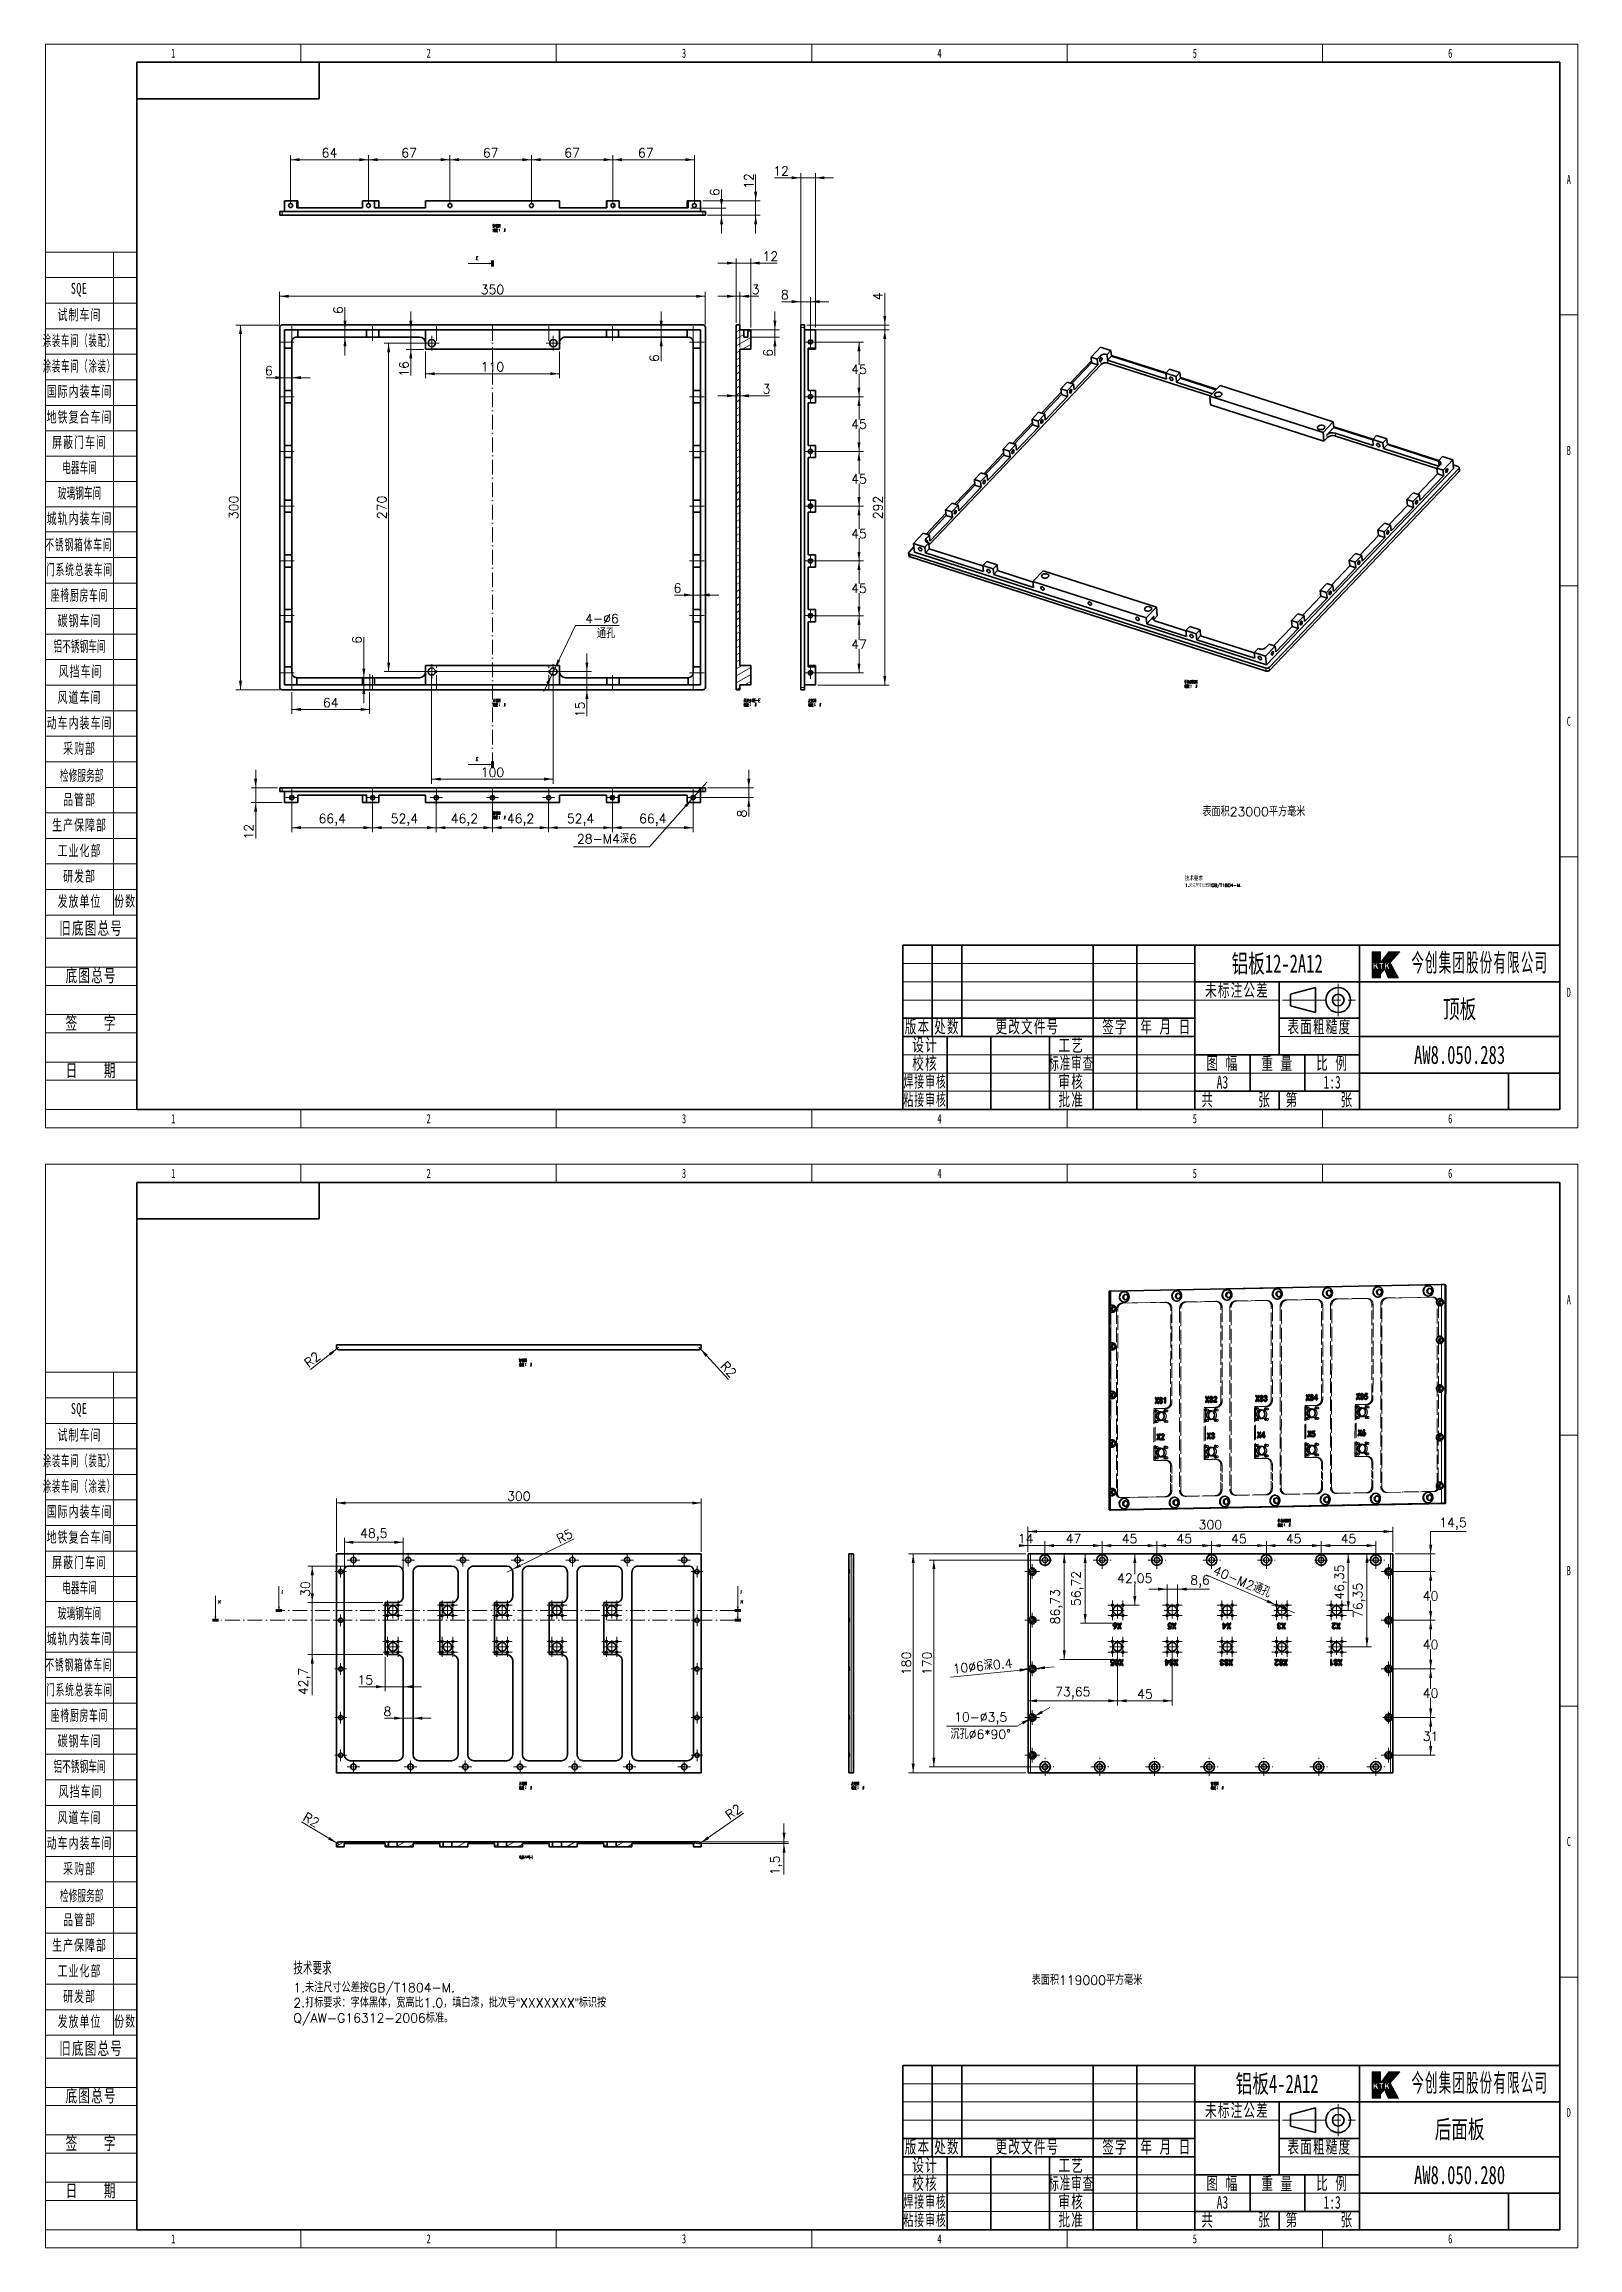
# Model space of a CAD drawing. Header units: millimetres. Extents: x -631 to 3210, y -446 to 2288.
# Drawn here: x 1949 to 3210, y 476 to 2288 of the extents above; entities that cross this region are included whole.
import ezdxf
from ezdxf.enums import TextEntityAlignment as Align

# ---------------------------------------------------------------- set-up
doc = ezdxf.new("R2010")
doc.units = ezdxf.units.MM
for name, pattern in [('DASHDOT', [18.5, 12, -3, 0.5, -3]), ('DASHED', [15, 12, -3]), ('点画线', [18, 12, -2, 2, -2])]:
    doc.linetypes.add(name, pattern=pattern)
doc.layers.get('0').update_dxf_attribs({"lineweight": 18})
for name, color, linetype, lineweight in [('中心线层', 1, '点画线', 18), ('尺寸线层', 3, 'Continuous', 18), ('文本层', 3, 'Continuous', 18), ('粗实线层', 7, 'Continuous', 35), ('细实线层', 7, 'Continuous', 18), ('细线0层', 255, 'Continuous', 18)]:
    doc.layers.add(name, color=color, linetype=linetype, lineweight=lineweight)
doc.styles.add('_CAXA_TXTSTYLE_OVERRID_1', font='', dxfattribs={"width": 0.667, "height": 3.5})
doc.styles.get("Standard").update_dxf_attribs({"font": 'txt.shx', "bigfont": 'gbcbig.shx'})
doc.styles.add('标准', font='', dxfattribs={"width": 0.667})
doc.styles.get('_CAXA_TXTSTYLE_OVERRID_1').set_extended_font_data('仿宋')
doc.styles.get('标准').set_extended_font_data('宋体')
doc.dimstyles.get("Standard").update_dxf_attribs({"dimscale": 3, "dimtxt": 0.18, "dimasz": 0.18, "dimexe": 0.18, "dimexo": 0.0625, "dimgap": 0.09, "dimtad": 0, "dimtih": 1, "dimtoh": 1, "dimdec": 4, "dimzin": 0, "dimdsep": 46, "dimtxsty": 'Standard', "dimcen": 0.09, "dimdle": 0.36, "dimadec": 0, "dimazin": 0, "dimtfac": 1, "dimtdec": 4, "dimtofl": 0, "dimtmove": 0, "dimatfit": 3, "dimfxl": 0, "dimtolj": 1, "dimtzin": 0, "dimarcsym": 0})

msp = doc.modelspace()

# ---------------------------------------------------------------- texts
at = {"layer": '尺寸线层', "attachment_point": 1}
for s, insert, char_height, width in [('表面积23000平方毫米', (2901.222, 1660.107), 7.5, 173.20604), ('{\\H0.35x;\\C256;技术要求\\P\\H0.714286x;1.未注尺寸公差按GB/T1804-M.}', (2886.897, 1603.276), 10.5, 666.77162), ('技术要求\\P{\\H0.714286x;1.未注尺寸公差按GB/T1804-M.\\P2.打标要求：字体黑体，宽高比1.0，填白漆，批次号“XXXXXXX”标识按Q/AW-G16312-2006标准。\\P\\P\\P\\P}', (2153.769, 710.773), 10.5, 311.57305), ('表面积119000平方毫米', (2760.827, 699.388), 7.5, 173.20604)]:
    msp.add_mtext(s, dxfattribs=dict(at, insert=insert, char_height=char_height, width=width))

# ---------------------------------------------------------------- blocks, each defined once
blk = doc.blocks.new('*X2')
at = {"layer": '尺寸线层', "linetype": 'Continuous'}
for p, q in [((-185, 91.49), (-210, 91.49)), ((-191.37, 91.49), (-191.37, -90.21)), ((-185, 84.49), (-210, 84.49)), ((-185, 77.49), (-210, 77.49)), ((-185, 70.49), (-210, 70.49)), ((-185, 63.49), (-210, 63.49)), ((-185, 56.49), (-210, 56.49)), ((-185, 49.49), (-210, 49.49)), ((-185, 42.49), (-210, 42.49)), ((-185, 35.56), (-210, 35.56)), ((-185, 35.56), (-210, 35.56)), ((-185, 28.64), (-210, 28.64)), ((-185, 28.64), (-210, 28.64)), ((-185, 21.71), (-210, 21.71)), ((-185, 21.71), (-210, 21.71)), ((-185, 14.79), (-210, 14.79)), ((-185, 7.79), (-210, 7.79)), ((-185, 0.79), (-210, 0.79)), ((-185, -6.21), (-210, -6.21)), ((-185, -13.21), (-210, -13.21)), ((-185, -20.21), (-210, -20.21)), ((-185, -27.21), (-210, -27.21)), ((-185, -34.21), (-210, -34.21)), ((-185, -41.21), (-210, -41.21)), ((-185, -48.21), (-210, -48.21)), ((-185, -55.21), (-210, -55.21)), ((-185, -62.21), (-210, -62.21)), ((-185, -69.21), (-210, -69.21)), ((-185, -76.21), (-210, -76.21)), ((-185, -83.21), (-210, -83.21)), ((-185, -90.21), (-210, -90.21))]:
    blk.add_line(p, q, dxfattribs=at)
at = {"layer": '文本层'}
for p, q in [((-210, -96.5), (-185, -96.5)), ((-210, -104.5), (-185, -104.5)), ((-210, -109.5), (-185, -109.5)), ((-210, -117.5), (-185, -117.5)), ((-210, -122.5), (-185, -122.5)), ((-210, -130.5), (-185, -130.5)), ((-210, -135.5), (-185, -135.5)), ((-210, -143.5), (-185, -143.5))]:
    blk.add_line(p, q, dxfattribs=at)
at = {"layer": '粗实线层'}
for p, q in [((-185, -143.5), (-185, 143.5)), ((-185, 143.5), (205, 143.5)), ((-135, 143.5), (-135, 133.5)), ((205, -143.5), (205, 143.5)), ((-135, 133.5), (-185, 133.5)), ((-185, -143.5), (205, -143.5))]:
    blk.add_line(p, q, dxfattribs=at)
at = {"layer": '细实线层'}
for p, q in [((-210, -148.5), (-210, 148.5)), ((-210, 148.5), (210, 148.5)), ((-140, 148.5), (-140, 143.5)), ((-70, 148.5), (-70, 143.5)), ((0, 148.5), (0, 143.5)), ((70, 148.5), (70, 143.5)), ((140, 148.5), (140, 143.5)), ((210, -148.5), (210, 148.5)), ((210, 148.5), (210, 143.5)), ((210, 74.25), (205, 74.25)), ((210, 0), (205, 0)), ((210, -74.25), (205, -74.25)), ((-140, -148.5), (-140, -143.5)), ((-70, -148.5), (-70, -143.5)), ((0, -148.5), (0, -143.5)), ((70, -148.5), (70, -143.5)), ((140, -148.5), (140, -143.5)), ((210, -148.5), (210, -143.5)), ((-210, -148.5), (210, -148.5)), ((-210, -148.5), (-185, -148.5)), ((210, -148.5), (205, -148.5))]:
    blk.add_line(p, q, dxfattribs=at)
at = {"layer": '尺寸线层', "linetype": 'Continuous', "char_height": 3, "attachment_point": 5, "style": '标准'}
for s, insert, width, line_spacing_factor in [('\\T1.1;\\W0.667;SQE', (-200.8, 81.17), 31.0587, 0.47619), ('\\T1.1;\\W0.667;试制车间', (-200.68, 74.14), 31.0587, 0.57381), ('\\T1.1;\\W0.54149;涂装车间（装配）', (-200.73, 67.06), 27.5396, 0.574243), ('\\T1.1;\\W0.54149;涂装车间（涂装）', (-200.73, 60.06), 27.5396, 0.574243), ('\\T1.1;\\W0.667;国际内装车间', (-200.68, 53.14), 31.0587, 0.561905), ('\\T1.1;\\W0.667;地铁复合车间', (-200.68, 46.14), 31.0587, 0.561905), ('\\T1.1;\\W0.667;屏蔽门车间', (-200.68, 39.21), 31.0587, 0.561905), ('\\W1;{\\W0.567;\\T1;电器车间}', (-200.68, 32.29), 37.2629, 0.561905), ('\\W1;{\\W0.567;\\T1;玻璃钢车间}', (-200.68, 25.29), 37.2629, 0.564286), ('\\T1.1;城轨内装车间', (-200.68, 18.29), 18.6315, 1.15057), ('\\T1.1;{\\W0.567;不锈钢箱体车间}', (-200.85, 11.13), 18.6315, 1.15057), ('\\T1.1;{\\W0.567;门系统总装车间}', (-200.68, 4.29), 18.6315, 1.15057), ('\\T1.1;{\\W0.567;座椅厨房车间}', (-200.68, -2.71), 18.6315, 1.15057), ('\\T1.1;碳钢车间', (-200.68, -9.71), 18.6315, 1.15057), ('{\\W0.567;\\T1;铝不锈钢车间}', (-200.68, -16.71), 18.6315, 1.15057), ('\\T1.1;风挡车间', (-200.39, -23.55), 18.6315, 1.15057), ('\\T1.1;风道车间', (-200.68, -30.71), 18.6315, 1.15057), ('\\T1.1;动车内装车间', (-200.68, -37.71), 18.6315, 1.15057), ('\\T1.1;采购部', (-200.68, -44.71), 18.6315, 1.15057), ('\\W1;{\\W0.567;\\T1;检修服务部}', (-200.08, -52.1), 37.2629, 0.564286), ('\\T1.1;品管部', (-200.68, -58.71), 18.6315, 1.15057), ('\\T1.1;生产保障部', (-200.68, -65.71), 18.6315, 1.15057), ('\\T1.1;工业化部', (-200.68, -72.71), 18.6315, 1.15057), ('\\T1.1;研发部', (-200.68, -79.71), 18.6315, 1.15057), ('\\T1.1;发放单位', (-200.68, -86.58), 18.6315, 0.853342), ('\\T1.1;份数', (-188.18, -86.53), 6.3685, 1.15057)]:
    blk.add_mtext(s, dxfattribs=dict(at, insert=insert, width=width, line_spacing_factor=line_spacing_factor))
at = {"layer": '尺寸线层', "style": '标准'}
for tag, height, width, p in [('T1', 2.5, 0.667, (-175, 146)), ('T2', 2.5, 0.667, (-105, 146)), ('T3', 2.5, 0.667, (-35, 146)), ('T4', 2.5, 0.667, (35, 146)), ('T5', 2.5, 0.667, (105, 146)), ('T6', 2.5, 0.667, (175, 146)), ('R1', 2.5, 0.667, (207.5, 111.38)), ('SQE', 3.5, 0.667, (-188.18, 80.99)), ('试制车间', 3.5, 0.28375, (-188.18, 73.99)), ('涂装车间（装配）', 3.5, 0.147264, (-188.18, 66.99)), ('涂装车间（涂装）', 3.5, 0.147264, (-188.18, 59.99)), ('国际内装车间', 3.5, 0.189302, (-188.18, 52.99)), ('地铁复合车间', 3.5, 0.186278, (-188.18, 46.02)), ('屏蔽门车间', 3.5, 0.225254, (-188.18, 39.14)), ('R2', 2.5, 0.667, (207.5, 37.12)), ('电器车间', 3.5, 0.292284, (-188.18, 32.21)), ('玻璃钢车间', 3.5, 0.225603, (-188.18, 25.29)), ('城轨内装车间', 3.5, 0.186278, (-188.18, 18.29)), ('不锈钢箱体车间', 3.5, 0.15932, (-188.18, 11.29)), ('门系统总装车间', 3.5, 0.161527, (-188.18, 4.29)), ('座椅厨房车间', 3.5, 0.186516, (-188.18, -2.71)), ('碳钢车间', 3.5, 0.28375, (-188.18, -9.71)), ('铝不锈钢车间', 3.5, 0.186397, (-188.18, -16.71)), ('风挡车间', 3.5, 0.284026, (-188.18, -23.71)), ('风道车间', 3.5, 0.284026, (-188.18, -30.71)), ('动车内装车间', 3.5, 0.186397, (-188.18, -37.71)), ('R3', 2.5, 0.667, (207.5, -37.12)), ('采购部', 3.5, 0.378308, (-188.18, -44.71)), ('检修服务部', 3.5, 0.223014, (-188.18, -51.71)), ('品管部', 3.5, 0.389426, (-188.18, -58.71)), ('生产保障部', 3.5, 0.223356, (-188.18, -65.71)), ('工业化部', 3.5, 0.281557, (-188.18, -72.71)), ('研发部', 3.5, 0.3788, (-188.18, -79.71)), ('旧底图总号', 3, 0.667, (-197.5, -100.5)), ('底图总号', 3, 0.667, (-197.5, -113.5)), ('R4', 2.5, 0.667, (207.5, -111.38)), ('签字', 3, 0.667, (-197.5, -126.5)), ('日期', 3, 0.667, (-197.5, -139.5)), ('B1', 2.5, 0.667, (-175, -146)), ('B2', 2.5, 0.667, (-105, -146)), ('B3', 2.5, 0.667, (-35, -146)), ('B4', 2.5, 0.667, (35, -146)), ('B5', 2.5, 0.667, (105, -146)), ('B6', 2.5, 0.667, (175, -146))]:
    blk.add_attdef(tag, text='', height=height, dxfattribs=dict(at, width=width)).set_placement(p, align=Align.MIDDLE_CENTER)
at = {"layer": '尺寸线层', "style": '标准', "width": 0.667}
blk.add_attdef('图号', text='', height=5.33, rotation=180, dxfattribs=at).set_placement((-160, 138.5), align=Align.MIDDLE_CENTER)
at = {"layer": '文本层', "char_height": 3.5, "width": 25, "attachment_point": 5, "style": '标准'}
for s, insert in [('\\T1.1;旧底图总号', (-197.5, -94)), ('\\T1.1;底图总号', (-197.5, -107)), ('\\T1.1;签    字', (-197.5, -120)), ('\\T1.1;日    期', (-197.5, -133))]:
    blk.add_mtext(s, dxfattribs=dict(at, insert=insert))
blk = doc.blocks.new('*X3')
at = {"layer": '粗实线层'}
h = blk.add_hatch(color=150, dxfattribs=at)
h.paths.add_polyline_path([(-51.35, 36.06), (-51.35, 40.67), (-51.35, 43.23), (-49.09, 43.23), (-49.09, 40.29), (-46.81, 43.23), (-43.85, 43.23), (-46.43, 40.25), (-44.22, 36.08), (-46.97, 36.08), (-48.02, 38.42), (-49.13, 37.14), (-49.13, 36.06)], flags=0)
h.paths.add_polyline_path([(-50.68, 39.59), (-50.67, 39.61), (-50.23, 40.23), (-49.58, 40.23), (-50.13, 39.6), (-49.61, 38.49), (-50.17, 38.49), (-50.49, 39.18), (-50.68, 38.97), (-50.68, 38.49), (-51.13, 38.49), (-51.13, 39.61), (-51.13, 40.23), (-50.68, 40.23), (-50.68, 39.61)], flags=0)
h.paths.add_polyline_path([(-49.12, 38.49), (-49.12, 39.61), (-49.12, 39.76), (-49.55, 39.76), (-49.55, 40.23), (-48.19, 40.23), (-48.19, 39.76), (-48.65, 39.76), (-48.65, 38.49)], flags=0)
h.paths.add_polyline_path([(-48.03, 38.49), (-48.03, 39.53), (-48.03, 40.23), (-47.58, 40.23), (-47.58, 39.59), (-47.13, 40.23), (-46.48, 40.23), (-47.03, 39.6), (-46.51, 38.49), (-47.07, 38.49), (-47.39, 39.18), (-47.58, 38.97), (-47.58, 38.49)], flags=0)
at = {"layer": '中心线层'}
for p, q in [((-60.71, 25.6), (-60.71, 34.4)), ((-75.97, 30), (-55.97, 30))]:
    blk.add_line(p, q, dxfattribs=at)
at = {"layer": '尺寸线层'}
for p, q in [((-100, 40), (-180, 40)), ((-100, 35), (-180, 35)), ((-100, 30), (-180, 30)), ((-100, 15), (-180, 15)), ((-54.87, 10), (-180, 10)), ((-100, 5), (-180, 5))]:
    blk.add_line(p, q, dxfattribs=at)
at = {"layer": '文本层', "color": 150}
for p, q in [((-51.35, 36.06), (-51.35, 43.23)), ((-51.35, 43.23), (-49.09, 43.23)), ((-49.09, 43.23), (-49.09, 40.29)), ((-49.09, 40.29), (-46.81, 43.23)), ((-46.81, 43.23), (-43.85, 43.23)), ((-46.43, 40.25), (-43.85, 43.23)), ((-51.13, 40.23), (-51.13, 38.49)), ((-51.13, 40.23), (-50.68, 40.23)), ((-51.13, 38.49), (-50.68, 38.49)), ((-50.68, 40.23), (-50.68, 39.59)), ((-50.68, 39.59), (-50.23, 40.23)), ((-50.68, 38.97), (-50.49, 39.18)), ((-50.68, 38.49), (-50.68, 38.97)), ((-50.49, 39.18), (-50.17, 38.49)), ((-50.23, 40.23), (-49.58, 40.23)), ((-50.17, 38.49), (-49.61, 38.49)), ((-50.13, 39.6), (-49.58, 40.23)), ((-49.61, 38.49), (-50.13, 39.6)), ((-49.55, 40.23), (-48.19, 40.23)), ((-49.55, 40.23), (-49.55, 39.76)), ((-49.55, 39.76), (-49.12, 39.76)), ((-49.13, 37.14), (-48.02, 38.42)), ((-49.13, 36.06), (-49.13, 37.14)), ((-49.12, 39.76), (-49.12, 38.49)), ((-49.12, 38.49), (-48.65, 38.49)), ((-48.65, 39.76), (-48.19, 39.76)), ((-48.65, 39.76), (-48.65, 38.49)), ((-48.19, 40.23), (-48.19, 39.76)), ((-48.03, 40.23), (-48.03, 38.49)), ((-48.03, 40.23), (-47.58, 40.23)), ((-48.03, 38.49), (-47.58, 38.49)), ((-48.02, 38.42), (-46.97, 36.08)), ((-47.58, 40.23), (-47.58, 39.59)), ((-47.58, 39.59), (-47.13, 40.23)), ((-47.58, 38.97), (-47.39, 39.18)), ((-47.58, 38.49), (-47.58, 38.97)), ((-47.39, 39.18), (-47.07, 38.49)), ((-47.13, 40.23), (-46.48, 40.23)), ((-47.07, 38.49), (-46.51, 38.49)), ((-47.03, 39.6), (-46.48, 40.23)), ((-46.51, 38.49), (-47.03, 39.6)), ((-46.43, 40.25), (-44.22, 36.08)), ((-51.35, 36.06), (-49.13, 36.06)), ((-46.97, 36.08), (-44.22, 36.08))]:
    blk.add_line(p, q, dxfattribs=at)
at = {"layer": '文本层'}
blk.add_line((-49.13, 36.06), (-49.13, 36.06), dxfattribs=at)
at = {"layer": '粗实线层'}
for p, q in [((-180, 45), (-180, 0)), ((0, 45), (-180, 45)), ((-172, 45), (-172, 20)), ((-163.87, 45), (-163.87, 20)), ((-127.87, 45), (-127.87, 0)), ((-115.87, 45), (-115.87, 0)), ((-100, 0), (-100, 45)), ((-54.87, 45), (-54.87, 0)), ((0, 0), (0, 45)), ((-100, 35), (0, 35)), ((-76.87, 35), (-76.87, 15)), ((-73.79, 31.6), (-66.89, 33.4)), ((-73.79, 31.6), (-73.79, 28.4)), ((-66.89, 33.4), (-66.89, 26.6)), ((-100, 25), (-180, 25)), ((-54.87, 25), (-76.87, 25)), ((-73.79, 28.4), (-66.89, 26.6)), ((-100, 20), (-180, 20)), ((-167.87, 20), (-167.87, 0)), ((-155.87, 20), (-155.87, 0)), ((-139.87, 20), (-139.87, 0)), ((-54.87, 20), (0, 20)), ((-100, 15), (-54.87, 15)), ((-84.87, 15), (-84.87, 5)), ((-69.87, 15), (-69.87, 5)), ((0, 10), (-54.87, 10)), ((-14.04, 10), (-14.04, 0)), ((-180, 0), (0, 0)), ((-100, 5), (-54.87, 5)), ((-76.87, 5), (-76.87, 0))]:
    blk.add_line(p, q, dxfattribs=at)
for radius in [3.4, 1.6]:
    blk.add_circle((-60.71, 30), radius, dxfattribs=at)
at = {"layer": '细线0层'}
for p, q in [((-100, 30), (-76.87, 30)), ((-54.87, 20), (-76.87, 20))]:
    blk.add_line(p, q, dxfattribs=at)
at = {"layer": '尺寸线层', "attachment_point": 5}
for s, insert, char_height, width, style in [('\\T1.1;{\\W0.5;\\C150;今创集团股份有限公司}', (-21.9, 40), 5, 42.792, '_CAXA_TXTSTYLE_OVERRID_1'), ('\\T1.1;\\H0.929172x;\\W0.610078;焊接审核', (-173.93, 7.5), 3.5, 18.4107, '标准')]:
    blk.add_mtext(s, dxfattribs=dict(at, insert=insert, char_height=char_height, width=width, style=style))
at = {"layer": '尺寸线层', "char_height": 3.5, "attachment_point": 5, "style": '标准'}
for s, insert, width, line_spacing_factor in [('\\T1.1;\\W0.667;未标注公差', (-88.43, 32.5), 38.5655, 0.921667), ('\\T1.1;\\W0.667;版本', (-176, 22.5), 13.336, 0.921667), ('\\T1.1;\\W0.667;更改文件号', (-145.87, 22.5), 60.012, 0.917778), ('\\T1.1;\\W0.667;签字', (-121.87, 22.5), 20.004, 0.921667), ('\\T1.1;\\W0.667;年 月 日', (-107.93, 22.5), 26.4475, 0.921667), ('\\T1.1;\\W0.667;表面粗糙度', (-65.87, 22.5), 36.674, 0.921667), ('\\T1.1;\\W0.667;设计', (-173.93, 17.5), 20.2285, 0.886667), ('\\T1.1;\\W0.667;工艺', (-133.87, 17.5), 20.004, 0.847778), ('\\T1.1;\\W0.667;图 幅', (-92.43, 12.5), 25.2295, 0.917778), ('\\T1.1;\\W0.667;重 量', (-77.37, 12.5), 25.005, 0.875), ('\\T1.1;\\W0.667;比 例', (-62.37, 12.5), 25.005, 0.902222), ('\\T1.1;\\W0.667;审核', (-133.87, 7.5), 20.004, 0.925556), ('\\T1.1;\\W0.667;共', (-96.46, 2.5), 11.8108, 0.902222), ('\\T1.1;\\W0.667;张', (-80.87, 2.5), 13.336, 0.894444), ('\\T1.1;\\W0.667;第', (-73.37, 2.5), 11.669, 0.913889), ('\\T1.1;\\W0.667;张', (-58.31, 2.5), 11.4846, 0.894444)]:
    blk.add_mtext(s, dxfattribs=dict(at, insert=insert, width=width, line_spacing_factor=line_spacing_factor))
at = {"layer": '尺寸线层', "linetype": 'Continuous', "char_height": 3.5, "attachment_point": 5, "style": '标准'}
for s, insert, width, line_spacing_factor in [('\\T1.1;\\W0.667;处数', (-167.93, 22.5), 13.5605, 0.917778), ('\\T1.1;\\W0.667;校核', (-173.93, 12.5), 20.2285, 0.925556), ('\\T1.1;\\W0.594321;标准审查', (-133.87, 12.5), 19.1319, 0.917778), ('\\T1.1;\\W0.667;批准', (-133.87, 2.5), 20.004, 0.91)]:
    blk.add_mtext(s, dxfattribs=dict(at, insert=insert, width=width, line_spacing_factor=line_spacing_factor))
at = {"layer": '尺寸线层', "linetype": 'Continuous', "insert": (-173.93, 2.5), "char_height": 3.5, "width": 18.4107, "attachment_point": 5, "style": '标准'}
blk.add_mtext('\\T1.1;\\H0.929172x;\\W0.610078;粘接审核', dxfattribs=at)
at = {"layer": '尺寸线层', "style": '标准'}
for tag, height, width, p in [('KTK版本4', 3.34, 0.37182, (-176, 42.5)), ('处数4', 3.36, 0.62988, (-167.93, 42.5)), ('更改文件号4', 3.36, 0.667, (-145.87, 42.5)), ('签字4', 3.34, 0.667, (-121.87, 42.5)), ('年月日4', 3.34, 0.667, (-107.93, 42.5)), ('材料', 5, 0.667, (-77.43, 40)), ('KTK版本3', 3.34, 0.374264, (-176, 37.5)), ('处数3', 3.36, 0.636828, (-167.93, 37.5)), ('更改文件号3', 3.36, 0.667, (-145.87, 37.5)), ('签字3', 3.34, 0.667, (-121.87, 37.5)), ('年月日3', 3.34, 0.667, (-107.93, 37.5)), ('KTK版本2', 3.34, 0.374264, (-176, 32.5)), ('处数2', 3.36, 0.636828, (-167.93, 32.5)), ('更改文件号2', 3.36, 0.667, (-145.87, 32.5)), ('签字2', 3.34, 0.667, (-121.87, 32.5)), ('年月日2', 3.34, 0.667, (-107.93, 32.5)), ('名称', 5, 0.667, (-27.43, 27.5)), ('KTK版本', 3.34, 0.429424, (-176, 27.5)), ('处数1', 3.36, 0.647024, (-167.93, 27.5)), ('更改文件号1', 3.36, 0.667, (-145.87, 27.5)), ('签字1', 3.34, 0.667, (-121.87, 27.5)), ('年月日1', 3.34, 0.667, (-107.93, 27.5)), ('设计', 3.47, 0.667, (-161.87, 17.5)), ('设计日期', 3.5, 0.667, (-147.87, 17.5)), ('工艺', 3.5, 0.667, (-121.87, 17.5)), ('工艺日期', 3.41, 0.667, (-107.93, 17.5)), ('校核', 3.5, 0.667, (-161.87, 12.5)), ('校核日期', 3.33, 0.667, (-147.87, 12.5)), ('标准审核', 3.33, 0.594979, (-121.87, 12.5)), ('标准审核日期', 3.33, 0.525265, (-107.93, 12.5)), ('图号', 5, 0.667, (-27.43, 15)), ('焊接审核', 3.25, 0.602894, (-161.87, 7.5)), ('焊接审核日期', 3.25, 0.538358, (-147.87, 7.5)), ('审核', 3.33, 0.667, (-121.87, 7.5)), ('审核日期', 3.33, 0.667, (-107.93, 7.5)), ('图幅', 3.36, 0.667, (-92.43, 7.5)), ('重量', 3.5, 0.667, (-77.37, 7.5)), ('比例', 3.41, 0.667, (-62.37, 7.5)), ('原图号', 5, 0.667, (-34.45, 5.12)), ('客户版本', 5, 0.462605, (-7.02, 5)), ('粘接审核', 3.25, 0.602894, (-161.87, 2.5)), ('粘接审核日期', 3.25, 0.538358, (-147.87, 2.5)), ('批准', 3.38, 0.667, (-121.87, 2.5)), ('批准日期', 3.37, 0.667, (-107.93, 2.5)), ('共几张', 3.38, 0.512128, (-88.89, 2.5)), ('第几张', 3.36, 0.521411, (-65.81, 2.5))]:
    blk.add_attdef(tag, text='', height=height, dxfattribs=dict(at, width=width)).set_placement(p, align=Align.MIDDLE_CENTER)
blk = doc.blocks.new('*X9')
at = {"layer": '尺寸线层', "linetype": 'Continuous'}
for points in [[(2142.5, 2080.1), (2150, 2081.4), (2150, 2078.9)], [(2492.5, 2080.1), (2485, 2081.4), (2485, 2078.9)]]:
    blk.add_hatch(color=0, dxfattribs=at).paths.add_polyline_path(points, flags=0)
at = {"layer": '尺寸线层', "color": 0, "linetype": 'Continuous'}
for p, q in [((2142.5, 2056.4), (2142.5, 2083.9)), ((2492.5, 2056.4), (2492.5, 2083.9)), ((2142.5, 2080.1), (2492.5, 2080.1))]:
    blk.add_line(p, q, dxfattribs=at)
at = {"layer": '尺寸线层', "color": 0, "insert": (2317.5, 2085.7), "char_height": 7.5, "width": 38.571, "attachment_point": 5}
blk.add_mtext('350', dxfattribs=at)
blk = doc.blocks.new('*X10')
at = {"layer": '尺寸线层', "linetype": 'Continuous'}
for points in [[(2571, 2177.5), (2563.5, 2178.8), (2563.5, 2176.3)], [(2583, 2177.5), (2590.5, 2178.8), (2590.5, 2176.3)]]:
    blk.add_hatch(color=0, dxfattribs=at).paths.add_polyline_path(points, flags=0)
at = {"layer": '尺寸线层', "color": 0, "linetype": 'Continuous'}
for p, q in [((2549.3, 2177.5), (2598, 2177.5)), ((2571, 2058.4), (2571, 2181.3)), ((2583, 2054.4), (2583, 2181.3))]:
    blk.add_line(p, q, dxfattribs=at)
at = {"layer": '尺寸线层', "color": 0, "insert": (2554.8, 2183.2), "char_height": 7.5, "width": 22.143, "attachment_point": 5}
blk.add_mtext('12', dxfattribs=at)
blk = doc.blocks.new('*X11')
at = {"layer": '尺寸线层', "linetype": 'Continuous'}
for points in [[(2110.4, 2056.5), (2111.6, 2049), (2109.1, 2049)], [(2110.4, 1756.5), (2111.6, 1764), (2109.1, 1764)]]:
    blk.add_hatch(color=0, dxfattribs=at).paths.add_polyline_path(points, flags=0)
at = {"layer": '尺寸线层', "color": 0, "linetype": 'Continuous'}
for p, q in [((2142.7, 2056.5), (2106.6, 2056.5)), ((2110.4, 2056.5), (2110.4, 1756.5)), ((2142.7, 1756.5), (2106.6, 1756.5))]:
    blk.add_line(p, q, dxfattribs=at)
at = {"layer": '尺寸线层', "color": 0, "insert": (2104.7, 1906.5), "char_height": 7.5, "width": 38.571, "attachment_point": 5, "rotation": 90}
blk.add_mtext('300', dxfattribs=at)
blk = doc.blocks.new('*X19')
at = {"layer": '尺寸线层', "linetype": 'Continuous'}
for points in [[(2189.2, 1088), (2196.7, 1089.2), (2196.7, 1086.7)], [(2489.2, 1088), (2481.7, 1089.2), (2481.7, 1086.7)]]:
    blk.add_hatch(color=0, dxfattribs=at).paths.add_polyline_path(points, flags=0)
at = {"layer": '尺寸线层', "color": 0, "linetype": 'Continuous'}
for p, q in [((2189.2, 1047.9), (2189.2, 1091.7)), ((2189.2, 1088), (2489.2, 1088)), ((2489.2, 1047.9), (2489.2, 1091.7))]:
    blk.add_line(p, q, dxfattribs=at)
at = {"layer": '尺寸线层', "color": 0, "insert": (2339.2, 1093.6), "char_height": 7.5, "width": 38.571, "attachment_point": 5}
blk.add_mtext('300', dxfattribs=at)
blk = doc.blocks.new('*X36')
at = {"layer": '尺寸线层', "linetype": 'Continuous'}
for points in [[(2549.7, 2052.5), (2551, 2060), (2548.5, 2060)], [(2549.7, 2046.5), (2551, 2039), (2548.5, 2039)]]:
    blk.add_hatch(color=0, dxfattribs=at).paths.add_polyline_path(points, flags=0)
at = {"layer": '尺寸线层', "color": 0, "linetype": 'Continuous'}
for p, q in [((2549.7, 2067.5), (2549.7, 2031.3)), ((2529.4, 2052.5), (2553.5, 2052.5)), ((2529.4, 2046.5), (2553.5, 2046.5))]:
    blk.add_line(p, q, dxfattribs=at)
at = {"layer": '尺寸线层', "color": 0, "insert": (2544.1, 2033.6), "char_height": 7.5, "width": 15, "attachment_point": 5, "rotation": 90}
blk.add_mtext('6', dxfattribs=at)
blk = doc.blocks.new('*X49')
at = {"layer": '尺寸线层', "linetype": 'Continuous'}
for points in [[(2557.2, 809.4), (2558.5, 816.9), (2556, 816.9)], [(2557.2, 807.9), (2558.5, 800.4), (2556, 800.4)]]:
    blk.add_hatch(color=0, dxfattribs=at).paths.add_polyline_path(points, flags=0)
at = {"layer": '尺寸线层', "color": 0, "linetype": 'Continuous'}
for p, q in [((2557.2, 824.4), (2557.2, 782.6)), ((2484.6, 807.9), (2561, 807.9)), ((2489.1, 809.4), (2561, 809.4))]:
    blk.add_line(p, q, dxfattribs=at)
at = {"layer": '尺寸线层', "color": 0, "insert": (2550.9, 790), "char_height": 7.5, "width": 29.286, "attachment_point": 5, "rotation": 90}
blk.add_mtext('1,5', dxfattribs=at)
blk = doc.blocks.new('*X50')
at = {"layer": '尺寸线层', "linetype": 'Continuous'}
blk.add_hatch(color=0, dxfattribs=at).paths.add_polyline_path([(2189.5, 808.4), (2183.7, 813.3), (2182.4, 811.2)], flags=0)
at = {"layer": '尺寸线层', "color": 0, "linetype": 'Continuous'}
blk.add_line((2160.4, 825.8), (2191.2, 807.4), dxfattribs=at)
at = {"layer": '尺寸线层', "color": 0, "linetype": 'Continuous', "insert": (2168.5, 827.5), "char_height": 7.5, "width": 24.286, "attachment_point": 5, "rotation": 329.1014}
blk.add_mtext('R2', dxfattribs=at)
blk = doc.blocks.new('*X51')
at = {"layer": '尺寸线层', "linetype": 'Continuous'}
blk.add_hatch(color=0, dxfattribs=at).paths.add_polyline_path([(2488.8, 808.5), (2495.7, 811.8), (2494.3, 813.8)], flags=0)
at = {"layer": '尺寸线层', "color": 0, "linetype": 'Continuous'}
blk.add_line((2523.9, 833), (2487.2, 807.4), dxfattribs=at)
at = {"layer": '尺寸线层', "color": 0, "linetype": 'Continuous', "insert": (2515.7, 834.1), "char_height": 7.5, "width": 24.286, "attachment_point": 5, "rotation": 34.8804}
blk.add_mtext('R2', dxfattribs=at)
blk = doc.blocks.new('*X129')
at = {"layer": '尺寸线层', "linetype": 'Continuous'}
for points in [[(2618.9, 2042.5), (2620.1, 2035), (2617.6, 2035)], [(2618.9, 1997.5), (2620.1, 2005), (2617.6, 2005)]]:
    blk.add_hatch(color=0, dxfattribs=at).paths.add_polyline_path(points, flags=0)
at = {"layer": '尺寸线层', "color": 0, "linetype": 'Continuous'}
for p, q in [((2580.9, 2042.5), (2622.6, 2042.5)), ((2618.9, 2023.8), (2618.9, 2042.5)), ((2618.9, 2016.3), (2618.9, 1997.5)), ((2580.9, 1997.5), (2622.6, 1997.5))]:
    blk.add_line(p, q, dxfattribs=at)
at = {"layer": '尺寸线层', "color": 0, "insert": (2618.9, 2020), "char_height": 7.5, "width": 24.286, "attachment_point": 5}
blk.add_mtext('45', dxfattribs=at)
blk = doc.blocks.new('*X130')
at = {"layer": '尺寸线层', "linetype": 'Continuous'}
for points in [[(2618.9, 1997.5), (2620.1, 1990), (2617.6, 1990)], [(2618.9, 1952.5), (2620.1, 1960), (2617.6, 1960)]]:
    blk.add_hatch(color=0, dxfattribs=at).paths.add_polyline_path(points, flags=0)
at = {"layer": '尺寸线层', "color": 0, "linetype": 'Continuous'}
for p, q in [((2580.9, 1997.5), (2622.6, 1997.5)), ((2618.9, 1978.8), (2618.9, 1997.5)), ((2618.9, 1971.3), (2618.9, 1952.5)), ((2580.9, 1952.5), (2622.6, 1952.5))]:
    blk.add_line(p, q, dxfattribs=at)
at = {"layer": '尺寸线层', "color": 0, "insert": (2618.9, 1975), "char_height": 7.5, "width": 24.286, "attachment_point": 5}
blk.add_mtext('45', dxfattribs=at)
blk = doc.blocks.new('*X131')
at = {"layer": '尺寸线层', "linetype": 'Continuous'}
for points in [[(2618.9, 1952.5), (2620.1, 1945), (2617.6, 1945)], [(2618.9, 1907.5), (2620.1, 1915), (2617.6, 1915)]]:
    blk.add_hatch(color=0, dxfattribs=at).paths.add_polyline_path(points, flags=0)
at = {"layer": '尺寸线层', "color": 0, "linetype": 'Continuous'}
for p, q in [((2580.9, 1952.5), (2622.6, 1952.5)), ((2618.9, 1933.8), (2618.9, 1952.5)), ((2618.9, 1926.3), (2618.9, 1907.5)), ((2580.9, 1907.5), (2622.6, 1907.5))]:
    blk.add_line(p, q, dxfattribs=at)
at = {"layer": '尺寸线层', "color": 0, "insert": (2618.9, 1930), "char_height": 7.5, "width": 24.286, "attachment_point": 5}
blk.add_mtext('45', dxfattribs=at)
blk = doc.blocks.new('*X132')
at = {"layer": '尺寸线层', "linetype": 'Continuous'}
for points in [[(2618.9, 1907.5), (2620.1, 1900), (2617.6, 1900)], [(2618.9, 1862.5), (2620.1, 1870), (2617.6, 1870)]]:
    blk.add_hatch(color=0, dxfattribs=at).paths.add_polyline_path(points, flags=0)
at = {"layer": '尺寸线层', "color": 0, "linetype": 'Continuous'}
for p, q in [((2580.9, 1907.5), (2622.6, 1907.5)), ((2618.9, 1888.8), (2618.9, 1907.5)), ((2618.9, 1881.3), (2618.9, 1862.5)), ((2580.9, 1862.5), (2622.6, 1862.5))]:
    blk.add_line(p, q, dxfattribs=at)
at = {"layer": '尺寸线层', "color": 0, "insert": (2618.9, 1885), "char_height": 7.5, "width": 24.286, "attachment_point": 5}
blk.add_mtext('45', dxfattribs=at)
blk = doc.blocks.new('*X133')
at = {"layer": '尺寸线层', "linetype": 'Continuous'}
for points in [[(2618.9, 1862.5), (2620.1, 1855), (2617.6, 1855)], [(2618.9, 1817.5), (2620.1, 1825), (2617.6, 1825)]]:
    blk.add_hatch(color=0, dxfattribs=at).paths.add_polyline_path(points, flags=0)
at = {"layer": '尺寸线层', "color": 0, "linetype": 'Continuous'}
for p, q in [((2580.9, 1862.5), (2622.6, 1862.5)), ((2618.9, 1843.8), (2618.9, 1862.5)), ((2618.9, 1836.3), (2618.9, 1817.5)), ((2580.9, 1817.5), (2622.6, 1817.5))]:
    blk.add_line(p, q, dxfattribs=at)
at = {"layer": '尺寸线层', "color": 0, "insert": (2618.9, 1840), "char_height": 7.5, "width": 24.286, "attachment_point": 5}
blk.add_mtext('45', dxfattribs=at)
blk = doc.blocks.new('*X134')
at = {"layer": '尺寸线层', "linetype": 'Continuous'}
for points in [[(2618.9, 1817.5), (2620.1, 1810), (2617.6, 1810)], [(2618.9, 1770.5), (2620.1, 1778), (2617.6, 1778)]]:
    blk.add_hatch(color=0, dxfattribs=at).paths.add_polyline_path(points, flags=0)
at = {"layer": '尺寸线层', "color": 0, "linetype": 'Continuous'}
for p, q in [((2580.9, 1817.5), (2622.6, 1817.5)), ((2618.9, 1797.8), (2618.9, 1817.5)), ((2618.9, 1790.3), (2618.9, 1770.5)), ((2580.9, 1770.5), (2622.6, 1770.5))]:
    blk.add_line(p, q, dxfattribs=at)
at = {"layer": '尺寸线层', "color": 0, "insert": (2618.9, 1794), "char_height": 7.5, "width": 24.286, "attachment_point": 5}
blk.add_mtext('47', dxfattribs=at)
blk = doc.blocks.new('*X135')
at = {"layer": '尺寸线层', "linetype": 'Continuous'}
for points in [[(2517.8, 2080.1), (2510.3, 2078.9), (2510.3, 2081.4)], [(2520.8, 2080.1), (2528.3, 2078.9), (2528.3, 2081.4)]]:
    blk.add_hatch(color=0, dxfattribs=at).paths.add_polyline_path(points, flags=0)
at = {"layer": '尺寸线层', "color": 0, "linetype": 'Continuous'}
for p, q in [((2517.8, 2058.4), (2517.8, 2083.9)), ((2520.8, 2038.4), (2520.8, 2083.9)), ((2536.4, 2080.1), (2502.8, 2080.1))]:
    blk.add_line(p, q, dxfattribs=at)
at = {"layer": '尺寸线层', "color": 0, "insert": (2533.9, 2085.7), "char_height": 7.5, "width": 15, "attachment_point": 5}
blk.add_mtext('3', dxfattribs=at)
blk = doc.blocks.new('*X136')
at = {"layer": '尺寸线层', "linetype": 'Continuous'}
for points in [[(2517.8, 2107.5), (2510.3, 2106.2), (2510.3, 2108.7)], [(2529.8, 2107.5), (2537.3, 2106.2), (2537.3, 2108.7)]]:
    blk.add_hatch(color=0, dxfattribs=at).paths.add_polyline_path(points, flags=0)
at = {"layer": '尺寸线层', "color": 0, "linetype": 'Continuous'}
for p, q in [((2551.5, 2107.5), (2502.8, 2107.5)), ((2517.8, 2058.4), (2517.8, 2111.2)), ((2529.8, 2054.4), (2529.8, 2111.2))]:
    blk.add_line(p, q, dxfattribs=at)
at = {"layer": '尺寸线层', "color": 0, "insert": (2546, 2113.1), "char_height": 7.5, "width": 22.143, "attachment_point": 5}
blk.add_mtext('12', dxfattribs=at)
blk = doc.blocks.new('*X137')
at = {"layer": '尺寸线层', "linetype": 'Continuous'}
for points in [[(2483.9, 1669.4), (2487.9, 1675.9), (2489.8, 1674.2)], [(2481.2, 1666.4), (2475.3, 1661.7), (2477.2, 1660)]]:
    blk.add_hatch(color=0, dxfattribs=at).paths.add_polyline_path(points, flags=0)
at = {"layer": '尺寸线层', "color": 0, "linetype": 'Continuous'}
for q in [(2493.8, 1680.6), (2384.1, 1627.5)]:
    blk.add_line((2446.6, 1627.5), q, dxfattribs=at)
at = {"layer": '尺寸线层', "color": 0, "insert": (2411.6, 1634), "char_height": 7.5, "width": 109.905, "attachment_point": 5}
blk.add_mtext('28-M4深6', dxfattribs=at)
blk = doc.blocks.new('*X138')
at = {"layer": '尺寸线层', "linetype": 'Continuous'}
for points in [[(2250.4, 2052.5), (2251.6, 2060), (2249.1, 2060)], [(2250.4, 2036.5), (2251.6, 2029), (2249.1, 2029)]]:
    blk.add_hatch(color=0, dxfattribs=at).paths.add_polyline_path(points, flags=0)
at = {"layer": '尺寸线层', "color": 0, "linetype": 'Continuous'}
for p, q in [((2250.4, 2067.5), (2250.4, 2014.9)), ((2260.7, 2052.5), (2246.6, 2052.5)), ((2260.7, 2036.5), (2246.6, 2036.5))]:
    blk.add_line(p, q, dxfattribs=at)
at = {"layer": '尺寸线层', "color": 0, "insert": (2244.8, 2020.4), "char_height": 7.5, "width": 22.143, "attachment_point": 5, "rotation": 90}
blk.add_mtext('16', dxfattribs=at)
blk = doc.blocks.new('*X139')
at = {"layer": '尺寸线层', "linetype": 'Continuous'}
for points in [[(2262.5, 2016.5), (2270, 2017.7), (2270, 2015.2)], [(2372.5, 2016.5), (2365, 2017.7), (2365, 2015.2)]]:
    blk.add_hatch(color=0, dxfattribs=at).paths.add_polyline_path(points, flags=0)
at = {"layer": '尺寸线层', "color": 0, "linetype": 'Continuous'}
for p, q in [((2262.5, 2034.7), (2262.5, 2012.7)), ((2372.5, 2034.7), (2372.5, 2012.7)), ((2262.5, 2016.5), (2372.5, 2016.5))]:
    blk.add_line(p, q, dxfattribs=at)
at = {"layer": '尺寸线层', "color": 0, "insert": (2317.5, 2022.1), "char_height": 7.5, "width": 36.429, "attachment_point": 5}
blk.add_mtext('110', dxfattribs=at)
blk = doc.blocks.new('*X140')
at = {"layer": '尺寸线层', "linetype": 'Continuous'}
for points in [[(2640.1, 2056.5), (2641.3, 2064), (2638.8, 2064)], [(2640.1, 2052.5), (2641.3, 2045), (2638.8, 2045)]]:
    blk.add_hatch(color=0, dxfattribs=at).paths.add_polyline_path(points, flags=0)
at = {"layer": '尺寸线层', "color": 0, "linetype": 'Continuous'}
for p, q in [((2640.1, 2082.8), (2640.1, 2037.5)), ((2575.9, 2056.5), (2643.8, 2056.5)), ((2575.9, 2052.5), (2643.8, 2052.5))]:
    blk.add_line(p, q, dxfattribs=at)
at = {"layer": '尺寸线层', "color": 0, "insert": (2634.4, 2080.1), "char_height": 7.5, "width": 15, "attachment_point": 5, "rotation": 90}
blk.add_mtext('4', dxfattribs=at)
blk = doc.blocks.new('*X141')
at = {"layer": '尺寸线层', "linetype": 'Continuous'}
for points in [[(2122.8, 1675.9), (2124, 1683.4), (2121.5, 1683.4)], [(2122.8, 1663.9), (2124, 1656.4), (2121.5, 1656.4)]]:
    blk.add_hatch(color=0, dxfattribs=at).paths.add_polyline_path(points, flags=0)
at = {"layer": '尺寸线层', "color": 0, "linetype": 'Continuous'}
for p, q in [((2122.8, 1690.9), (2122.8, 1634.4)), ((2140.7, 1675.9), (2119, 1675.9)), ((2144.7, 1663.9), (2119, 1663.9))]:
    blk.add_line(p, q, dxfattribs=at)
at = {"layer": '尺寸线层', "color": 0, "insert": (2117.1, 1639.9), "char_height": 7.5, "width": 22.143, "attachment_point": 5, "rotation": 90}
blk.add_mtext('12', dxfattribs=at)
blk = doc.blocks.new('*X175')
at = {"layer": '尺寸线层', "linetype": 'Continuous'}
for points in [[(2267.5, 1683.2), (2275, 1681.9), (2275, 1684.4)], [(2367.5, 1683.2), (2360, 1681.9), (2360, 1684.4)]]:
    blk.add_hatch(color=0, dxfattribs=at).paths.add_polyline_path(points, flags=0)
at = {"layer": '尺寸线层', "color": 0, "linetype": 'Continuous'}
for p, q in [((2267.5, 1769.7), (2267.5, 1679.4)), ((2367.5, 1769.7), (2367.5, 1679.4)), ((2367.5, 1683.2), (2267.5, 1683.2))]:
    blk.add_line(p, q, dxfattribs=at)
at = {"layer": '尺寸线层', "color": 0, "insert": (2317.5, 1688.8), "char_height": 7.5, "width": 36.429, "attachment_point": 5}
blk.add_mtext('100', dxfattribs=at)
blk = doc.blocks.new('*X176')
at = {"layer": '尺寸线层', "linetype": 'Continuous'}
for points in [[(2395.1, 1771.5), (2396.4, 1779), (2393.9, 1779)], [(2395.1, 1756.5), (2396.4, 1749), (2393.9, 1749)]]:
    blk.add_hatch(color=0, dxfattribs=at).paths.add_polyline_path(points, flags=0)
at = {"layer": '尺寸线层', "color": 0, "linetype": 'Continuous'}
for p, q in [((2395.1, 1786.5), (2395.1, 1734.9)), ((2269.4, 1771.5), (2398.9, 1771.5)), ((2269.4, 1756.5), (2398.9, 1756.5))]:
    blk.add_line(p, q, dxfattribs=at)
at = {"layer": '尺寸线层', "color": 0, "insert": (2389.5, 1740.4), "char_height": 7.5, "width": 22.143, "attachment_point": 5, "rotation": 90}
blk.add_mtext('15', dxfattribs=at)
blk = doc.blocks.new('*X177')
at = {"layer": '尺寸线层', "linetype": 'Continuous'}
for points in [[(2368.9, 1774.2), (2373.2, 1780.4), (2371, 1781.5)], [(2366.2, 1768.8), (2364.1, 1761.5), (2361.8, 1762.6)]]:
    blk.add_hatch(color=0, dxfattribs=at).paths.add_polyline_path(points, flags=0)
at = {"layer": '尺寸线层', "color": 0, "linetype": 'Continuous'}
for q in [(2359.7, 1755.3), (2421.7, 1809.4)]:
    blk.add_line((2385.9, 1809.4), q, dxfattribs=at)
at = {"layer": '尺寸线层', "color": 0, "char_height": 7.5, "attachment_point": 5}
for s, insert, width in [('4-%%C6', (2407.6, 1815.1), 56.429), (' 通孔', (2407.6, 1802.8), 56.75)]:
    blk.add_mtext(s, dxfattribs=dict(at, insert=insert, width=width))
blk = doc.blocks.new('*X178')
at = {"layer": '尺寸线层', "linetype": 'Continuous'}
for points in [[(2232.1, 2041.5), (2233.4, 2034), (2230.9, 2034)], [(2232.1, 1771.5), (2233.4, 1779), (2230.9, 1779)]]:
    blk.add_hatch(color=0, dxfattribs=at).paths.add_polyline_path(points, flags=0)
at = {"layer": '尺寸线层', "color": 0, "linetype": 'Continuous'}
for p, q in [((2265.7, 2041.5), (2228.4, 2041.5)), ((2232.1, 2041.5), (2232.1, 1771.5)), ((2265.7, 1771.5), (2228.4, 1771.5))]:
    blk.add_line(p, q, dxfattribs=at)
at = {"layer": '尺寸线层', "color": 0, "insert": (2226.5, 1906.5), "char_height": 7.5, "width": 38.571, "attachment_point": 5, "rotation": 90}
blk.add_mtext('270', dxfattribs=at)
blk = doc.blocks.new('*X186')
at = {"layer": '尺寸线层', "linetype": 'Continuous'}
for points in [[(2640.1, 2052.5), (2641.3, 2045), (2638.8, 2045)], [(2640.1, 1760.5), (2641.3, 1768), (2638.8, 1768)]]:
    blk.add_hatch(color=0, dxfattribs=at).paths.add_polyline_path(points, flags=0)
at = {"layer": '尺寸线层', "color": 0, "linetype": 'Continuous'}
for p, q in [((2584.9, 2052.5), (2643.8, 2052.5)), ((2640.1, 2052.5), (2640.1, 1760.5)), ((2584.9, 1760.5), (2643.8, 1760.5))]:
    blk.add_line(p, q, dxfattribs=at)
at = {"layer": '尺寸线层', "color": 0, "insert": (2634.4, 1906.5), "char_height": 7.5, "width": 38.571, "attachment_point": 5, "rotation": 90}
blk.add_mtext('292', dxfattribs=at)
blk = doc.blocks.new('*X187')
at = {"layer": '尺寸线层', "linetype": 'Continuous'}
for points in [[(2211.7, 1766.5), (2213, 1774), (2210.5, 1774)], [(2211.7, 1760.5), (2213, 1753), (2210.5, 1753)]]:
    blk.add_hatch(color=0, dxfattribs=at).paths.add_polyline_path(points, flags=0)
at = {"layer": '尺寸线层', "color": 0, "linetype": 'Continuous'}
for p, q in [((2211.7, 1799.9), (2211.7, 1745.5)), ((2212.4, 1766.5), (2215.5, 1766.5)), ((2212.4, 1760.5), (2215.5, 1760.5))]:
    blk.add_line(p, q, dxfattribs=at)
at = {"layer": '尺寸线层', "color": 0, "insert": (2206.1, 1797.6), "char_height": 7.5, "width": 15, "attachment_point": 5, "rotation": 90}
blk.add_mtext('6', dxfattribs=at)
blk = doc.blocks.new('*X188')
at = {"layer": '尺寸线层', "linetype": 'Continuous'}
for points in [[(2482.5, 1834.5), (2475, 1833.3), (2475, 1835.8)], [(2488.5, 1834.5), (2496, 1833.3), (2496, 1835.8)]]:
    blk.add_hatch(color=0, dxfattribs=at).paths.add_polyline_path(points, flags=0)
at = {"layer": '尺寸线层', "color": 0, "linetype": 'Continuous'}
for p, q in [((2503.5, 1834.5), (2467.3, 1834.5)), ((2482.5, 1835), (2482.5, 1838.3)), ((2488.5, 1836), (2488.5, 1838.3))]:
    blk.add_line(p, q, dxfattribs=at)
at = {"layer": '尺寸线层', "color": 0, "insert": (2469.6, 1840.2), "char_height": 7.5, "width": 15, "attachment_point": 5}
blk.add_mtext('6', dxfattribs=at)
blk = doc.blocks.new('*X189')
at = {"layer": '尺寸线层', "linetype": 'Continuous'}
for points in [[(2456.3, 2052.5), (2457.5, 2060), (2455, 2060)], [(2456.3, 2046.5), (2457.5, 2039), (2455, 2039)]]:
    blk.add_hatch(color=0, dxfattribs=at).paths.add_polyline_path(points, flags=0)
at = {"layer": '尺寸线层', "color": 0, "linetype": 'Continuous'}
for p, q in [((2456.3, 2067.5), (2456.3, 2026.9)), ((2455.8, 2052.5), (2452.5, 2052.5)), ((2457.9, 2046.5), (2460, 2046.5))]:
    blk.add_line(p, q, dxfattribs=at)
at = {"layer": '尺寸线层', "color": 0, "insert": (2450.6, 2029.3), "char_height": 7.5, "width": 15, "attachment_point": 5, "rotation": 90}
blk.add_mtext('6', dxfattribs=at)
blk = doc.blocks.new('*X190')
at = {"layer": '尺寸线层', "linetype": 'Continuous'}
for points in [[(2152.5, 1643.2), (2160, 1644.5), (2160, 1642)], [(2218.9, 1643.2), (2211.4, 1644.5), (2211.4, 1642)]]:
    blk.add_hatch(color=0, dxfattribs=at).paths.add_polyline_path(points, flags=0)
at = {"layer": '尺寸线层', "color": 0, "linetype": 'Continuous'}
for p, q in [((2152.5, 1666.1), (2152.5, 1639.5)), ((2218.9, 1666.1), (2218.9, 1639.5)), ((2152.5, 1643.2), (2218.9, 1643.2))]:
    blk.add_line(p, q, dxfattribs=at)
at = {"layer": '尺寸线层', "color": 0, "insert": (2185.7, 1649.6), "char_height": 7.5, "width": 45.714, "attachment_point": 5}
blk.add_mtext('66,4', dxfattribs=at)
blk = doc.blocks.new('*X191')
at = {"layer": '尺寸线层', "linetype": 'Continuous'}
for points in [[(2218.9, 1643.2), (2226.4, 1644.5), (2226.4, 1642)], [(2271.3, 1643.2), (2263.8, 1644.5), (2263.8, 1642)]]:
    blk.add_hatch(color=0, dxfattribs=at).paths.add_polyline_path(points, flags=0)
at = {"layer": '尺寸线层', "color": 0, "linetype": 'Continuous'}
for p, q in [((2218.9, 1666.1), (2218.9, 1639.5)), ((2271.3, 1666.1), (2271.3, 1639.5)), ((2218.9, 1643.2), (2271.3, 1643.2))]:
    blk.add_line(p, q, dxfattribs=at)
at = {"layer": '尺寸线层', "color": 0, "insert": (2245.1, 1649.6), "char_height": 7.5, "width": 46.429, "attachment_point": 5}
blk.add_mtext('52,4', dxfattribs=at)
blk = doc.blocks.new('*X192')
at = {"layer": '尺寸线层', "linetype": 'Continuous'}
for points in [[(2271.3, 1643.2), (2278.8, 1644.5), (2278.8, 1642)], [(2317.5, 1643.2), (2310, 1644.5), (2310, 1642)]]:
    blk.add_hatch(color=0, dxfattribs=at).paths.add_polyline_path(points, flags=0)
at = {"layer": '尺寸线层', "color": 0, "linetype": 'Continuous'}
for p, q in [((2271.3, 1666.1), (2271.3, 1639.5)), ((2317.5, 1666.1), (2317.5, 1639.5)), ((2271.3, 1643.2), (2317.5, 1643.2))]:
    blk.add_line(p, q, dxfattribs=at)
at = {"layer": '尺寸线层', "color": 0, "insert": (2294.4, 1649.6), "char_height": 7.5, "width": 45.714, "attachment_point": 5}
blk.add_mtext('46,2', dxfattribs=at)
blk = doc.blocks.new('*X193')
at = {"layer": '尺寸线层', "linetype": 'Continuous'}
for points in [[(2317.5, 1643.2), (2325, 1644.5), (2325, 1642)], [(2363.7, 1643.2), (2356.2, 1644.5), (2356.2, 1642)]]:
    blk.add_hatch(color=0, dxfattribs=at).paths.add_polyline_path(points, flags=0)
at = {"layer": '尺寸线层', "color": 0, "linetype": 'Continuous'}
for p, q in [((2317.5, 1666.1), (2317.5, 1639.5)), ((2363.7, 1666.1), (2363.7, 1639.5)), ((2317.5, 1643.2), (2363.7, 1643.2))]:
    blk.add_line(p, q, dxfattribs=at)
at = {"layer": '尺寸线层', "color": 0, "insert": (2340.6, 1649.6), "char_height": 7.5, "width": 45.714, "attachment_point": 5}
blk.add_mtext('46,2', dxfattribs=at)
blk = doc.blocks.new('*X194')
at = {"layer": '尺寸线层', "linetype": 'Continuous'}
for points in [[(2363.7, 1643.2), (2371.2, 1644.5), (2371.2, 1642)], [(2416.1, 1643.2), (2408.6, 1644.5), (2408.6, 1642)]]:
    blk.add_hatch(color=0, dxfattribs=at).paths.add_polyline_path(points, flags=0)
at = {"layer": '尺寸线层', "color": 0, "linetype": 'Continuous'}
for p, q in [((2363.7, 1666.1), (2363.7, 1639.5)), ((2416.1, 1666.1), (2416.1, 1639.5)), ((2363.7, 1643.2), (2416.1, 1643.2))]:
    blk.add_line(p, q, dxfattribs=at)
at = {"layer": '尺寸线层', "color": 0, "insert": (2389.9, 1649.6), "char_height": 7.5, "width": 46.429, "attachment_point": 5}
blk.add_mtext('52,4', dxfattribs=at)
blk = doc.blocks.new('*X195')
at = {"layer": '尺寸线层', "linetype": 'Continuous'}
for points in [[(2416.1, 1643.2), (2423.6, 1644.5), (2423.6, 1642)], [(2482.5, 1643.2), (2475, 1644.5), (2475, 1642)]]:
    blk.add_hatch(color=0, dxfattribs=at).paths.add_polyline_path(points, flags=0)
at = {"layer": '尺寸线层', "color": 0, "linetype": 'Continuous'}
for p, q in [((2416.1, 1666.1), (2416.1, 1639.5)), ((2482.5, 1666.1), (2482.5, 1639.5)), ((2416.1, 1643.2), (2482.5, 1643.2))]:
    blk.add_line(p, q, dxfattribs=at)
at = {"layer": '尺寸线层', "color": 0, "insert": (2449.3, 1649.6), "char_height": 7.5, "width": 45.714, "attachment_point": 5}
blk.add_mtext('66,4', dxfattribs=at)
blk = doc.blocks.new('*X196')
at = {"layer": '尺寸线层', "linetype": 'Continuous'}
for points in [[(2528.2, 1675.9), (2529.5, 1683.4), (2527, 1683.4)], [(2528.2, 1667.9), (2529.5, 1660.4), (2527, 1660.4)]]:
    blk.add_hatch(color=0, dxfattribs=at).paths.add_polyline_path(points, flags=0)
at = {"layer": '尺寸线层', "color": 0, "linetype": 'Continuous'}
for p, q in [((2528.2, 1690.9), (2528.2, 1652.3)), ((2484.4, 1667.9), (2532, 1667.9)), ((2494.4, 1675.9), (2532, 1675.9))]:
    blk.add_line(p, q, dxfattribs=at)
at = {"layer": '尺寸线层', "color": 0, "insert": (2522.6, 1654.8), "char_height": 7.5, "width": 15, "attachment_point": 5, "rotation": 90}
blk.add_mtext('8', dxfattribs=at)
blk = doc.blocks.new('*X197')
at = {"layer": '尺寸线层', "linetype": 'Continuous'}
for points in [[(2571, 2075.7), (2563.5, 2074.5), (2563.5, 2077)], [(2579, 2075.7), (2586.5, 2074.5), (2586.5, 2077)]]:
    blk.add_hatch(color=0, dxfattribs=at).paths.add_polyline_path(points, flags=0)
at = {"layer": '尺寸线层', "color": 0, "linetype": 'Continuous'}
for p, q in [((2594, 2075.7), (2555.4, 2075.7)), ((2571, 2044.4), (2571, 2079.5)), ((2579, 2044.4), (2579, 2079.5))]:
    blk.add_line(p, q, dxfattribs=at)
at = {"layer": '尺寸线层', "color": 0, "insert": (2557.9, 2081.4), "char_height": 7.5, "width": 15, "attachment_point": 5}
blk.add_mtext('8', dxfattribs=at)
blk = doc.blocks.new('*X198')
at = {"layer": '尺寸线层', "linetype": 'Continuous'}
for points in [[(2152.5, 1740.4), (2160, 1741.7), (2160, 1739.2)], [(2216.5, 1740.4), (2209, 1741.7), (2209, 1739.2)]]:
    blk.add_hatch(color=0, dxfattribs=at).paths.add_polyline_path(points, flags=0)
at = {"layer": '尺寸线层', "color": 0, "linetype": 'Continuous'}
for p, q in [((2152.5, 1754.7), (2152.5, 1736.7)), ((2152.5, 1740.4), (2216.5, 1740.4)), ((2216.5, 1754.7), (2216.5, 1736.7))]:
    blk.add_line(p, q, dxfattribs=at)
at = {"layer": '尺寸线层', "color": 0, "insert": (2184.5, 1746), "char_height": 7.5, "width": 24.286, "attachment_point": 5}
blk.add_mtext('64', dxfattribs=at)
blk = doc.blocks.new('*X199')
at = {"layer": '尺寸线层', "linetype": 'Continuous'}
for points in [[(2349.5, 2192.4), (2357, 2193.7), (2357, 2191.2)], [(2416.5, 2192.4), (2409, 2193.7), (2409, 2191.2)]]:
    blk.add_hatch(color=0, dxfattribs=at).paths.add_polyline_path(points, flags=0)
at = {"layer": '尺寸线层', "color": 0, "linetype": 'Continuous'}
for p, q in [((2349.5, 2156.6), (2349.5, 2196.2)), ((2416.5, 2156.6), (2416.5, 2196.2)), ((2349.5, 2192.4), (2416.5, 2192.4))]:
    blk.add_line(p, q, dxfattribs=at)
at = {"layer": '尺寸线层', "color": 0, "insert": (2383, 2198.1), "char_height": 7.5, "width": 23.571, "attachment_point": 5}
blk.add_mtext('67', dxfattribs=at)
blk = doc.blocks.new('*X200')
at = {"layer": '尺寸线层', "linetype": 'Continuous'}
for points in [[(2416.5, 2192.4), (2424, 2193.7), (2424, 2191.2)], [(2483.5, 2192.4), (2476, 2193.7), (2476, 2191.2)]]:
    blk.add_hatch(color=0, dxfattribs=at).paths.add_polyline_path(points, flags=0)
at = {"layer": '尺寸线层', "color": 0, "linetype": 'Continuous'}
for p, q in [((2416.5, 2156.6), (2416.5, 2196.2)), ((2483.5, 2156.6), (2483.5, 2196.2)), ((2416.5, 2192.4), (2483.5, 2192.4))]:
    blk.add_line(p, q, dxfattribs=at)
at = {"layer": '尺寸线层', "color": 0, "insert": (2443.6, 2198.1), "char_height": 7.5, "width": 23.571, "attachment_point": 5}
blk.add_mtext('67', dxfattribs=at)
blk = doc.blocks.new('*X201')
at = {"layer": '尺寸线层', "linetype": 'Continuous'}
for points in [[(2282.5, 2192.4), (2290, 2191.2), (2290, 2193.7)], [(2349.5, 2192.4), (2342, 2191.2), (2342, 2193.7)]]:
    blk.add_hatch(color=0, dxfattribs=at).paths.add_polyline_path(points, flags=0)
at = {"layer": '尺寸线层', "color": 0, "linetype": 'Continuous'}
for p, q in [((2282.5, 2156.6), (2282.5, 2196.2)), ((2349.5, 2156.6), (2349.5, 2196.2)), ((2349.5, 2192.4), (2282.5, 2192.4))]:
    blk.add_line(p, q, dxfattribs=at)
at = {"layer": '尺寸线层', "color": 0, "insert": (2316, 2198.1), "char_height": 7.5, "width": 23.571, "attachment_point": 5}
blk.add_mtext('67', dxfattribs=at)
blk = doc.blocks.new('*X202')
at = {"layer": '尺寸线层', "linetype": 'Continuous'}
for points in [[(2215.5, 2192.4), (2223, 2191.2), (2223, 2193.7)], [(2282.5, 2192.4), (2275, 2191.2), (2275, 2193.7)]]:
    blk.add_hatch(color=0, dxfattribs=at).paths.add_polyline_path(points, flags=0)
at = {"layer": '尺寸线层', "color": 0, "linetype": 'Continuous'}
for p, q in [((2215.5, 2156.6), (2215.5, 2196.2)), ((2282.5, 2156.6), (2282.5, 2196.2)), ((2282.5, 2192.4), (2215.5, 2192.4))]:
    blk.add_line(p, q, dxfattribs=at)
at = {"layer": '尺寸线层', "color": 0, "insert": (2249, 2198.1), "char_height": 7.5, "width": 23.571, "attachment_point": 5}
blk.add_mtext('67', dxfattribs=at)
blk = doc.blocks.new('*X203')
at = {"layer": '尺寸线层', "linetype": 'Continuous'}
for points in [[(2151.5, 2192.4), (2159, 2191.2), (2159, 2193.7)], [(2215.5, 2192.4), (2208, 2191.2), (2208, 2193.7)]]:
    blk.add_hatch(color=0, dxfattribs=at).paths.add_polyline_path(points, flags=0)
at = {"layer": '尺寸线层', "color": 0, "linetype": 'Continuous'}
for p, q in [((2151.5, 2156.6), (2151.5, 2196.2)), ((2215.5, 2156.6), (2215.5, 2196.2)), ((2215.5, 2192.4), (2151.5, 2192.4))]:
    blk.add_line(p, q, dxfattribs=at)
at = {"layer": '尺寸线层', "color": 0, "insert": (2183.5, 2198.1), "char_height": 7.5, "width": 24.286, "attachment_point": 5}
blk.add_mtext('64', dxfattribs=at)
blk = doc.blocks.new('*X204')
at = {"layer": '尺寸线层', "linetype": 'Continuous'}
for points in [[(2196.2, 2052.5), (2197.5, 2060), (2195, 2060)], [(2196.2, 2046.5), (2197.5, 2039), (2195, 2039)]]:
    blk.add_hatch(color=0, dxfattribs=at).paths.add_polyline_path(points, flags=0)
at = {"layer": '尺寸线层', "color": 0, "linetype": 'Continuous'}
for p, q in [((2196.2, 2071.1), (2196.2, 2031.5)), ((2212.1, 2052.5), (2192.5, 2052.5)), ((2212.1, 2046.5), (2192.5, 2046.5))]:
    blk.add_line(p, q, dxfattribs=at)
at = {"layer": '尺寸线层', "color": 0, "insert": (2190.6, 2068.8), "char_height": 7.5, "width": 15, "attachment_point": 5, "rotation": 90}
blk.add_mtext('6', dxfattribs=at)
blk = doc.blocks.new('*X205')
at = {"layer": '尺寸线层', "linetype": 'Continuous'}
for points in [[(2146.5, 2013.2), (2139, 2012), (2139, 2014.5)], [(2152.5, 2013.2), (2160, 2012), (2160, 2014.5)]]:
    blk.add_hatch(color=0, dxfattribs=at).paths.add_polyline_path(points, flags=0)
at = {"layer": '尺寸线层', "color": 0, "linetype": 'Continuous'}
for p, q in [((2167.5, 2013.2), (2131.3, 2013.2)), ((2146.5, 1994.4), (2146.5, 2017)), ((2152.5, 1994.4), (2152.5, 2017))]:
    blk.add_line(p, q, dxfattribs=at)
at = {"layer": '尺寸线层', "color": 0, "insert": (2133.6, 2018.9), "char_height": 7.5, "width": 15, "attachment_point": 5}
blk.add_mtext('6', dxfattribs=at)
blk = doc.blocks.new('*X206')
at = {"layer": '尺寸线层', "linetype": 'Continuous'}
for points in [[(2517.8, 1998.3), (2510.3, 1999.6), (2510.3, 1997.1)], [(2520.8, 1998.3), (2528.3, 1999.6), (2528.3, 1997.1)]]:
    blk.add_hatch(color=0, dxfattribs=at).paths.add_polyline_path(points, flags=0)
at = {"layer": '尺寸线层', "color": 0, "linetype": 'Continuous'}
for p, q in [((2502.8, 1998.3), (2520.8, 1998.3)), ((2517.8, 1865.8), (2517.8, 2002.1)), ((2520.8, 1868), (2520.8, 2002.1)), ((2520.8, 1998.3), (2545.3, 1998.3))]:
    blk.add_line(p, q, dxfattribs=at)
at = {"layer": '尺寸线层', "color": 0, "insert": (2542.8, 2004), "char_height": 7.5, "width": 15, "attachment_point": 5}
blk.add_mtext('3', dxfattribs=at)
blk = doc.blocks.new('*X207')
at = {"layer": '尺寸线层', "linetype": 'Continuous'}
for points in [[(2505.8, 2152.7), (2504.6, 2160.2), (2507.1, 2160.2)], [(2505.8, 2146.7), (2504.6, 2139.2), (2507.1, 2139.2)]]:
    blk.add_hatch(color=0, dxfattribs=at).paths.add_polyline_path(points, flags=0)
at = {"layer": '尺寸线层', "color": 0, "linetype": 'Continuous'}
for p, q in [((2505.8, 2131.7), (2505.8, 2168)), ((2480.4, 2152.7), (2509.6, 2152.7)), ((2494.4, 2146.7), (2509.6, 2146.7))]:
    blk.add_line(p, q, dxfattribs=at)
at = {"layer": '尺寸线层', "color": 0, "insert": (2500.2, 2165.7), "char_height": 7.5, "width": 15, "attachment_point": 5, "rotation": 90}
blk.add_mtext('6', dxfattribs=at)
blk = doc.blocks.new('*X208')
at = {"layer": '尺寸线层', "linetype": 'Continuous'}
for points in [[(2533.9, 2158.7), (2532.7, 2166.2), (2535.2, 2166.2)], [(2533.9, 2146.7), (2532.7, 2139.2), (2535.2, 2139.2)]]:
    blk.add_hatch(color=0, dxfattribs=at).paths.add_polyline_path(points, flags=0)
at = {"layer": '尺寸线层', "color": 0, "linetype": 'Continuous'}
for p, q in [((2533.9, 2131.7), (2533.9, 2180.4)), ((2490.4, 2158.7), (2537.7, 2158.7)), ((2494.4, 2146.7), (2537.7, 2146.7))]:
    blk.add_line(p, q, dxfattribs=at)
at = {"layer": '尺寸线层', "color": 0, "insert": (2528.3, 2174.9), "char_height": 7.5, "width": 22.143, "attachment_point": 5, "rotation": 90}
blk.add_mtext('12', dxfattribs=at)
blk = doc.blocks.new('*X266')
at = {"layer": '尺寸线层', "linetype": 'Continuous'}
blk.add_hatch(color=0, dxfattribs=at).paths.add_polyline_path([(2333.7, 1033.3), (2340.9, 1035.5), (2339.8, 1037.7)], flags=0)
at = {"layer": '尺寸线层', "color": 0, "linetype": 'Continuous'}
blk.add_line((2384.7, 1058.4), (2329.2, 1031.1), dxfattribs=at)
at = {"layer": '尺寸线层', "color": 0, "linetype": 'Continuous', "insert": (2376.8, 1060.7), "char_height": 7.5, "width": 24.286, "attachment_point": 5, "rotation": 26.1801}
blk.add_mtext('R5', dxfattribs=at)
blk = doc.blocks.new('*X267')
at = {"layer": '尺寸线层', "linetype": 'Continuous'}
for points in [[(2195.7, 1055.7), (2203.2, 1056.9), (2203.2, 1054.4)], [(2244.2, 1055.7), (2236.7, 1056.9), (2236.7, 1054.4)]]:
    blk.add_hatch(color=0, dxfattribs=at).paths.add_polyline_path(points, flags=0)
at = {"layer": '尺寸线层', "color": 0, "linetype": 'Continuous'}
for p, q in [((2195.7, 1034.9), (2195.7, 1059.4)), ((2195.7, 1055.7), (2244.2, 1055.7)), ((2244.2, 1032.9), (2244.2, 1059.4))]:
    blk.add_line(p, q, dxfattribs=at)
at = {"layer": '尺寸线层', "color": 0, "insert": (2219.9, 1062), "char_height": 7.5, "width": 45.714, "attachment_point": 5}
blk.add_mtext('48,5', dxfattribs=at)
blk = doc.blocks.new('*X268')
at = {"layer": '尺寸线层', "linetype": 'Continuous'}
for points in [[(2244.2, 911), (2236.7, 909.8), (2236.7, 912.3)], [(2252.2, 911), (2259.7, 909.8), (2259.7, 912.3)]]:
    blk.add_hatch(color=0, dxfattribs=at).paths.add_polyline_path(points, flags=0)
at = {"layer": '尺寸线层', "color": 0, "linetype": 'Continuous'}
for p, q in [((2267.2, 911), (2228.6, 911)), ((2244.2, 909.7), (2244.2, 907.3)), ((2252.2, 911.4), (2252.2, 914.8))]:
    blk.add_line(p, q, dxfattribs=at)
at = {"layer": '尺寸线层', "color": 0, "insert": (2231.1, 916.6), "char_height": 7.5, "width": 15, "attachment_point": 5}
blk.add_mtext('8', dxfattribs=at)
blk = doc.blocks.new('*X269')
at = {"layer": '尺寸线层', "linetype": 'Continuous'}
for points in [[(2229.2, 936.9), (2221.7, 935.7), (2221.7, 938.2)], [(2244.2, 936.9), (2251.7, 935.7), (2251.7, 938.2)]]:
    blk.add_hatch(color=0, dxfattribs=at).paths.add_polyline_path(points, flags=0)
at = {"layer": '尺寸线层', "color": 0, "linetype": 'Continuous'}
for p, q in [((2229.2, 961.5), (2229.2, 933.2)), ((2259.2, 936.9), (2207.5, 936.9)), ((2244.2, 941), (2244.2, 933.2))]:
    blk.add_line(p, q, dxfattribs=at)
at = {"layer": '尺寸线层', "color": 0, "insert": (2213, 942.5), "char_height": 7.5, "width": 22.143, "attachment_point": 5}
blk.add_mtext('15', dxfattribs=at)
blk = doc.blocks.new('*X270')
at = {"layer": '尺寸线层', "linetype": 'Continuous'}
for points in [[(2169.3, 1036.1), (2170.6, 1028.6), (2168.1, 1028.6)], [(2169.3, 1006.1), (2170.6, 1013.6), (2168.1, 1013.6)]]:
    blk.add_hatch(color=0, dxfattribs=at).paths.add_polyline_path(points, flags=0)
at = {"layer": '尺寸线层', "color": 0, "linetype": 'Continuous'}
for p, q in [((2196.8, 1036.1), (2165.6, 1036.1)), ((2169.3, 1036.1), (2169.3, 1006.1)), ((2227.3, 1006.1), (2165.6, 1006.1))]:
    blk.add_line(p, q, dxfattribs=at)
at = {"layer": '尺寸线层', "color": 0, "insert": (2163.7, 1017.2), "char_height": 7.5, "width": 24.286, "attachment_point": 5, "rotation": 90}
blk.add_mtext('30', dxfattribs=at)
blk = doc.blocks.new('*X271')
at = {"layer": '尺寸线层', "linetype": 'Continuous'}
for points in [[(2169.3, 1006.1), (2170.6, 1013.6), (2168.1, 1013.6)], [(2169.3, 963.4), (2170.6, 955.9), (2168.1, 955.9)]]:
    blk.add_hatch(color=0, dxfattribs=at).paths.add_polyline_path(points, flags=0)
at = {"layer": '尺寸线层', "color": 0, "linetype": 'Continuous'}
for p, q in [((2169.3, 1021.1), (2169.3, 929.9)), ((2227.3, 1006.1), (2165.6, 1006.1)), ((2227.3, 963.4), (2165.6, 963.4))]:
    blk.add_line(p, q, dxfattribs=at)
at = {"layer": '尺寸线层', "color": 0, "insert": (2163, 941.3), "char_height": 7.5, "width": 45.714, "attachment_point": 5, "rotation": 90}
blk.add_mtext('42,7', dxfattribs=at)
blk = doc.blocks.new('*X272')
at = {"layer": '尺寸线层', "linetype": 'Continuous'}
for points in [[(3088.9, 1046.1), (3090.2, 1053.6), (3087.7, 1053.6)], [(3088.9, 1031.6), (3090.2, 1024.1), (3087.7, 1024.1)]]:
    blk.add_hatch(color=0, dxfattribs=at).paths.add_polyline_path(points, flags=0)
at = {"layer": '尺寸线层', "color": 0, "linetype": 'Continuous'}
for p, q in [((3088.9, 1064.5), (3088.9, 1016.6)), ((3088.9, 1064.5), (3118.2, 1064.5)), ((3059.7, 1046.1), (3092.7, 1046.1)), ((3056.2, 1031.6), (3092.7, 1031.6))]:
    blk.add_line(p, q, dxfattribs=at)
at = {"layer": '尺寸线层', "color": 0, "insert": (3107.3, 1070.8), "char_height": 7.5, "width": 43.571, "attachment_point": 5}
blk.add_mtext('14,5', dxfattribs=at)
blk = doc.blocks.new('*X273')
at = {"layer": '尺寸线层', "linetype": 'Continuous'}
for points in [[(3088.9, 1031.6), (3090.2, 1024.1), (3087.7, 1024.1)], [(3088.9, 991.6), (3090.2, 999.1), (3087.7, 999.1)]]:
    blk.add_hatch(color=0, dxfattribs=at).paths.add_polyline_path(points, flags=0)
at = {"layer": '尺寸线层', "color": 0, "linetype": 'Continuous'}
for p, q in [((3056.2, 1031.6), (3092.7, 1031.6)), ((3088.9, 1015.3), (3088.9, 1031.6)), ((3088.9, 1007.8), (3088.9, 991.6)), ((3056.2, 991.6), (3092.7, 991.6))]:
    blk.add_line(p, q, dxfattribs=at)
at = {"layer": '尺寸线层', "color": 0, "insert": (3088.9, 1011.6), "char_height": 7.5, "width": 24.286, "attachment_point": 5}
blk.add_mtext('40', dxfattribs=at)
blk = doc.blocks.new('*X274')
at = {"layer": '尺寸线层', "linetype": 'Continuous'}
for points in [[(3088.9, 991.6), (3090.2, 984.1), (3087.7, 984.1)], [(3088.9, 951.6), (3090.2, 959.1), (3087.7, 959.1)]]:
    blk.add_hatch(color=0, dxfattribs=at).paths.add_polyline_path(points, flags=0)
at = {"layer": '尺寸线层', "color": 0, "linetype": 'Continuous'}
for p, q in [((3056.2, 991.6), (3092.7, 991.6)), ((3088.9, 975.3), (3088.9, 991.6)), ((3088.9, 967.8), (3088.9, 951.6)), ((3056.2, 951.6), (3092.7, 951.6))]:
    blk.add_line(p, q, dxfattribs=at)
at = {"layer": '尺寸线层', "color": 0, "insert": (3088.9, 971.6), "char_height": 7.5, "width": 24.286, "attachment_point": 5}
blk.add_mtext('40', dxfattribs=at)
blk = doc.blocks.new('*X275')
at = {"layer": '尺寸线层', "linetype": 'Continuous'}
for points in [[(3088.9, 951.6), (3090.2, 944.1), (3087.7, 944.1)], [(3088.9, 911.6), (3090.2, 919.1), (3087.7, 919.1)]]:
    blk.add_hatch(color=0, dxfattribs=at).paths.add_polyline_path(points, flags=0)
at = {"layer": '尺寸线层', "color": 0, "linetype": 'Continuous'}
for p, q in [((3056.2, 951.6), (3092.7, 951.6)), ((3088.9, 935.3), (3088.9, 951.6)), ((3088.9, 927.8), (3088.9, 911.6)), ((3056.2, 911.6), (3092.7, 911.6))]:
    blk.add_line(p, q, dxfattribs=at)
at = {"layer": '尺寸线层', "color": 0, "insert": (3088.9, 931.6), "char_height": 7.5, "width": 24.286, "attachment_point": 5}
blk.add_mtext('40', dxfattribs=at)
blk = doc.blocks.new('*X276')
at = {"layer": '尺寸线层', "linetype": 'Continuous'}
for points in [[(3088.9, 911.6), (3090.2, 904.1), (3087.7, 904.1)], [(3088.9, 880.6), (3090.2, 888.1), (3087.7, 888.1)]]:
    blk.add_hatch(color=0, dxfattribs=at).paths.add_polyline_path(points, flags=0)
at = {"layer": '尺寸线层', "color": 0, "linetype": 'Continuous'}
for p, q in [((3056.2, 911.6), (3092.7, 911.6)), ((3088.9, 899.8), (3088.9, 911.6)), ((3088.9, 892.3), (3088.9, 880.6)), ((3056.2, 880.6), (3092.7, 880.6))]:
    blk.add_line(p, q, dxfattribs=at)
at = {"layer": '尺寸线层', "color": 0, "insert": (3088.9, 896.1), "char_height": 7.5, "width": 20, "attachment_point": 5}
blk.add_mtext('31', dxfattribs=at)
blk = doc.blocks.new('*X277')
at = {"layer": '尺寸线层', "linetype": 'Continuous'}
for points in [[(3021.2, 1046.1), (3022.4, 1038.6), (3019.9, 1038.6)], [(3021.2, 999.7), (3022.4, 1007.2), (3019.9, 1007.2)]]:
    blk.add_hatch(color=0, dxfattribs=at).paths.add_polyline_path(points, flags=0)
at = {"layer": '尺寸线层', "color": 0, "linetype": 'Continuous'}
for p, q in [((3021.2, 1046.1), (3021.2, 999.7)), ((3022.5, 1046.1), (3024.9, 1046.1)), ((3013.4, 999.7), (3024.9, 999.7))]:
    blk.add_line(p, q, dxfattribs=at)
at = {"layer": '尺寸线层', "color": 0, "insert": (3014.9, 1022.9), "char_height": 7.5, "width": 60, "attachment_point": 5, "rotation": 90}
blk.add_mtext('46,35', dxfattribs=at)
blk = doc.blocks.new('*X278')
at = {"layer": '尺寸线层', "linetype": 'Continuous'}
for points in [[(3036.5, 1046.1), (3037.8, 1038.6), (3035.3, 1038.6)], [(3036.5, 969.7), (3037.8, 977.2), (3035.3, 977.2)]]:
    blk.add_hatch(color=0, dxfattribs=at).paths.add_polyline_path(points, flags=0)
at = {"layer": '尺寸线层', "color": 0, "linetype": 'Continuous'}
for p, q in [((3036.5, 1046.1), (3036.5, 969.7)), ((3037.8, 1046.1), (3040.3, 1046.1)), ((3013.4, 969.7), (3040.3, 969.7))]:
    blk.add_line(p, q, dxfattribs=at)
at = {"layer": '尺寸线层', "color": 0, "insert": (3030.2, 1007.9), "char_height": 7.5, "width": 60, "attachment_point": 5, "rotation": 90}
blk.add_mtext('76,35', dxfattribs=at)
blk = doc.blocks.new('*X279')
at = {"layer": '尺寸线层', "linetype": 'Continuous'}
for points in [[(2757.8, 1053), (2750.3, 1054.2), (2750.3, 1051.7)], [(2771.8, 1053), (2779.3, 1054.2), (2779.3, 1051.7)]]:
    blk.add_hatch(color=0, dxfattribs=at).paths.add_polyline_path(points, flags=0)
at = {"layer": '尺寸线层', "color": 0, "linetype": 'Continuous'}
for p, q in [((2757.8, 1053), (2750.2, 1053)), ((2757.8, 1047.9), (2757.8, 1056.7)), ((2757.8, 1053), (2786.8, 1053)), ((2771.8, 1042.9), (2771.8, 1056.7))]:
    blk.add_line(p, q, dxfattribs=at)
at = {"layer": '尺寸线层', "color": 0, "insert": (2755.9, 1058.6), "char_height": 7.5, "width": 22.857, "attachment_point": 5}
blk.add_mtext('14', dxfattribs=at)
blk = doc.blocks.new('*X280')
at = {"layer": '尺寸线层', "linetype": 'Continuous'}
for points in [[(2771.8, 1053), (2779.3, 1054.2), (2779.3, 1051.7)], [(2818.8, 1053), (2811.3, 1054.2), (2811.3, 1051.7)]]:
    blk.add_hatch(color=0, dxfattribs=at).paths.add_polyline_path(points, flags=0)
at = {"layer": '尺寸线层', "color": 0, "linetype": 'Continuous'}
for p, q in [((2771.8, 1042.9), (2771.8, 1056.7)), ((2771.8, 1053), (2818.8, 1053)), ((2818.8, 1042.9), (2818.8, 1056.7))]:
    blk.add_line(p, q, dxfattribs=at)
at = {"layer": '尺寸线层', "color": 0, "insert": (2795.3, 1058.6), "char_height": 7.5, "width": 24.286, "attachment_point": 5}
blk.add_mtext('47', dxfattribs=at)
blk = doc.blocks.new('*X281')
at = {"layer": '尺寸线层', "linetype": 'Continuous'}
for points in [[(2818.8, 1053), (2826.3, 1054.2), (2826.3, 1051.7)], [(2863.8, 1053), (2856.3, 1054.2), (2856.3, 1051.7)]]:
    blk.add_hatch(color=0, dxfattribs=at).paths.add_polyline_path(points, flags=0)
at = {"layer": '尺寸线层', "color": 0, "linetype": 'Continuous'}
for p, q in [((2818.8, 1042.9), (2818.8, 1056.7)), ((2818.8, 1053), (2863.8, 1053)), ((2863.8, 1042.9), (2863.8, 1056.7))]:
    blk.add_line(p, q, dxfattribs=at)
at = {"layer": '尺寸线层', "color": 0, "insert": (2841.3, 1058.6), "char_height": 7.5, "width": 24.286, "attachment_point": 5}
blk.add_mtext('45', dxfattribs=at)
blk = doc.blocks.new('*X282')
at = {"layer": '尺寸线层', "linetype": 'Continuous'}
for points in [[(2863.8, 1053), (2871.3, 1054.2), (2871.3, 1051.7)], [(2908.8, 1053), (2901.3, 1054.2), (2901.3, 1051.7)]]:
    blk.add_hatch(color=0, dxfattribs=at).paths.add_polyline_path(points, flags=0)
at = {"layer": '尺寸线层', "color": 0, "linetype": 'Continuous'}
for p, q in [((2863.8, 1042.9), (2863.8, 1056.7)), ((2863.8, 1053), (2908.8, 1053)), ((2908.8, 1042.9), (2908.8, 1056.7))]:
    blk.add_line(p, q, dxfattribs=at)
at = {"layer": '尺寸线层', "color": 0, "insert": (2886.3, 1058.6), "char_height": 7.5, "width": 24.286, "attachment_point": 5}
blk.add_mtext('45', dxfattribs=at)
blk = doc.blocks.new('*X283')
at = {"layer": '尺寸线层', "linetype": 'Continuous'}
for points in [[(2908.8, 1053), (2916.3, 1054.2), (2916.3, 1051.7)], [(2953.8, 1053), (2946.3, 1054.2), (2946.3, 1051.7)]]:
    blk.add_hatch(color=0, dxfattribs=at).paths.add_polyline_path(points, flags=0)
at = {"layer": '尺寸线层', "color": 0, "linetype": 'Continuous'}
for p, q in [((2908.8, 1042.9), (2908.8, 1056.7)), ((2908.8, 1053), (2953.8, 1053)), ((2953.8, 1042.9), (2953.8, 1056.7))]:
    blk.add_line(p, q, dxfattribs=at)
at = {"layer": '尺寸线层', "color": 0, "insert": (2931.3, 1058.6), "char_height": 7.5, "width": 24.286, "attachment_point": 5}
blk.add_mtext('45', dxfattribs=at)
blk = doc.blocks.new('*X284')
at = {"layer": '尺寸线层', "linetype": 'Continuous'}
for points in [[(2953.8, 1053), (2961.3, 1054.2), (2961.3, 1051.7)], [(2998.8, 1053), (2991.3, 1054.2), (2991.3, 1051.7)]]:
    blk.add_hatch(color=0, dxfattribs=at).paths.add_polyline_path(points, flags=0)
at = {"layer": '尺寸线层', "color": 0, "linetype": 'Continuous'}
for p, q in [((2953.8, 1042.9), (2953.8, 1056.7)), ((2953.8, 1053), (2998.8, 1053)), ((2998.8, 1042.9), (2998.8, 1056.7))]:
    blk.add_line(p, q, dxfattribs=at)
at = {"layer": '尺寸线层', "color": 0, "insert": (2976.3, 1058.6), "char_height": 7.5, "width": 24.286, "attachment_point": 5}
blk.add_mtext('45', dxfattribs=at)
blk = doc.blocks.new('*X285')
at = {"layer": '尺寸线层', "linetype": 'Continuous'}
for points in [[(2998.8, 1053), (3006.3, 1054.2), (3006.3, 1051.7)], [(3043.8, 1053), (3036.3, 1054.2), (3036.3, 1051.7)]]:
    blk.add_hatch(color=0, dxfattribs=at).paths.add_polyline_path(points, flags=0)
at = {"layer": '尺寸线层', "color": 0, "linetype": 'Continuous'}
for p, q in [((2998.8, 1042.9), (2998.8, 1056.7)), ((2998.8, 1053), (3043.8, 1053)), ((3043.8, 1042.9), (3043.8, 1056.7))]:
    blk.add_line(p, q, dxfattribs=at)
at = {"layer": '尺寸线层', "color": 0, "insert": (3021.3, 1058.6), "char_height": 7.5, "width": 24.286, "attachment_point": 5}
blk.add_mtext('45', dxfattribs=at)
blk = doc.blocks.new('*X286')
at = {"layer": '尺寸线层', "linetype": 'Continuous'}
for points in [[(2757.8, 1064.5), (2765.3, 1065.8), (2765.3, 1063.3)], [(3057.8, 1064.5), (3050.3, 1065.8), (3050.3, 1063.3)]]:
    blk.add_hatch(color=0, dxfattribs=at).paths.add_polyline_path(points, flags=0)
at = {"layer": '尺寸线层', "color": 0, "linetype": 'Continuous'}
for p, q in [((2757.8, 1047.9), (2757.8, 1068.3)), ((2757.8, 1064.5), (3057.8, 1064.5)), ((3057.8, 1047.9), (3057.8, 1068.3))]:
    blk.add_line(p, q, dxfattribs=at)
at = {"layer": '尺寸线层', "color": 0, "insert": (2907.8, 1070.1), "char_height": 7.5, "width": 38.571, "attachment_point": 5}
blk.add_mtext('300', dxfattribs=at)
blk = doc.blocks.new('*X287')
at = {"layer": '尺寸线层', "linetype": 'Continuous'}
for points in [[(2757.8, 925.3), (2765.3, 926.6), (2765.3, 924.1)], [(2831.5, 925.3), (2824, 926.6), (2824, 924.1)]]:
    blk.add_hatch(color=0, dxfattribs=at).paths.add_polyline_path(points, flags=0)
at = {"layer": '尺寸线层', "color": 0, "linetype": 'Continuous'}
for p, q in [((2831.5, 967.8), (2831.5, 921.6)), ((2757.8, 931), (2757.8, 921.6)), ((2757.8, 925.3), (2831.5, 925.3))]:
    blk.add_line(p, q, dxfattribs=at)
at = {"layer": '尺寸线层', "color": 0, "insert": (2794.7, 931.7), "char_height": 7.5, "width": 60, "attachment_point": 5}
blk.add_mtext('73,65', dxfattribs=at)
blk = doc.blocks.new('*X288')
at = {"layer": '尺寸线层', "linetype": 'Continuous'}
for points in [[(2831.5, 925.3), (2839, 924.1), (2839, 926.6)], [(2876.5, 925.3), (2869, 924.1), (2869, 926.6)]]:
    blk.add_hatch(color=0, dxfattribs=at).paths.add_polyline_path(points, flags=0)
at = {"layer": '尺寸线层', "color": 0, "linetype": 'Continuous'}
for p, q in [((2831.5, 967.8), (2831.5, 921.6)), ((2876.5, 967.8), (2876.5, 921.6)), ((2876.5, 925.3), (2831.5, 925.3))]:
    blk.add_line(p, q, dxfattribs=at)
at = {"layer": '尺寸线层', "color": 0, "insert": (2854, 931), "char_height": 7.5, "width": 24.286, "attachment_point": 5}
blk.add_mtext('45', dxfattribs=at)
blk = doc.blocks.new('*X289')
at = {"layer": '尺寸线层', "linetype": 'Continuous'}
for points in [[(2961.3, 1004.4), (2954.9, 1008.5), (2953.9, 1006.2)], [(2963.1, 1003.6), (2970.5, 1001.8), (2969.5, 999.5)]]:
    blk.add_hatch(color=0, dxfattribs=at).paths.add_polyline_path(points, flags=0)
at = {"layer": '尺寸线层', "color": 0, "linetype": 'Continuous'}
blk.add_line((2904.2, 1028.8), (2976.9, 997.7), dxfattribs=at)
at = {"layer": '尺寸线层', "color": 0, "insert": (2934, 1023.3), "char_height": 7.5, "width": 118.179, "attachment_point": 5, "rotation": 336.8688}
blk.add_mtext('40-M2通孔', dxfattribs=at)
blk = doc.blocks.new('*X290')
at = {"layer": '尺寸线层', "linetype": 'Continuous'}
blk.add_hatch(color=0, dxfattribs=at).paths.add_polyline_path([(2189.6, 1214.8), (2182.9, 1211.1), (2184.5, 1209.1)], flags=0)
at = {"layer": '尺寸线层', "color": 0, "linetype": 'Continuous'}
blk.add_line((2168, 1197.7), (2191.2, 1216), dxfattribs=at)
at = {"layer": '尺寸线层', "color": 0, "linetype": 'Continuous', "insert": (2169.3, 1205.9), "char_height": 7.5, "width": 24.286, "attachment_point": 5, "rotation": 38.3462}
blk.add_mtext('R2', dxfattribs=at)
blk = doc.blocks.new('*X291')
at = {"layer": '尺寸线层', "linetype": 'Continuous'}
blk.add_hatch(color=0, dxfattribs=at).paths.add_polyline_path([(2488.5, 1214.6), (2492.7, 1208.2), (2494.6, 1209.9)], flags=0)
at = {"layer": '尺寸线层', "color": 0, "linetype": 'Continuous'}
blk.add_line((2511.7, 1189.6), (2487.2, 1216), dxfattribs=at)
at = {"layer": '尺寸线层', "color": 0, "linetype": 'Continuous', "insert": (2511.7, 1197.9), "char_height": 7.5, "width": 24.286, "attachment_point": 5, "rotation": 312.8807}
blk.add_mtext('R2', dxfattribs=at)
blk = doc.blocks.new('*X292')
at = {"layer": '尺寸线层', "linetype": 'Continuous'}
for points in [[(2872.2, 1017.2), (2864.7, 1018.4), (2864.7, 1015.9)], [(2880.8, 1017.2), (2888.3, 1018.4), (2888.3, 1015.9)]]:
    blk.add_hatch(color=0, dxfattribs=at).paths.add_polyline_path(points, flags=0)
at = {"layer": '尺寸线层', "color": 0, "linetype": 'Continuous'}
for p, q in [((2857.2, 1017.2), (2907.1, 1017.2)), ((2872.2, 1005.9), (2872.2, 1020.9)), ((2880.8, 1005.9), (2880.8, 1020.9))]:
    blk.add_line(p, q, dxfattribs=at)
at = {"layer": '尺寸线层', "color": 0, "insert": (2899.3, 1023.5), "char_height": 7.5, "width": 31.429, "attachment_point": 5}
blk.add_mtext('8,6', dxfattribs=at)
blk = doc.blocks.new('*X293')
at = {"layer": '尺寸线层', "linetype": 'Continuous'}
for points in [[(2845.6, 1046.1), (2846.9, 1038.6), (2844.4, 1038.6)], [(2845.6, 1004), (2846.9, 1011.5), (2844.4, 1011.5)]]:
    blk.add_hatch(color=0, dxfattribs=at).paths.add_polyline_path(points, flags=0)
at = {"layer": '尺寸线层', "color": 0, "linetype": 'Continuous'}
for p, q in [((2832.5, 1046.1), (2849.4, 1046.1)), ((2845.6, 1029.5), (2845.6, 1046.1)), ((2845.6, 1020.6), (2845.6, 1004)), ((2829.1, 1004), (2849.4, 1004))]:
    blk.add_line(p, q, dxfattribs=at)
at = {"layer": '尺寸线层', "color": 0, "insert": (2845.6, 1025), "char_height": 7.5, "width": 60, "attachment_point": 5}
blk.add_mtext('42,05', dxfattribs=at)
blk = doc.blocks.new('*X294')
at = {"layer": '尺寸线层', "linetype": 'Continuous'}
for points in [[(2804.8, 1046.1), (2806.1, 1038.6), (2803.6, 1038.6)], [(2804.8, 989.3), (2806.1, 996.8), (2803.6, 996.8)]]:
    blk.add_hatch(color=0, dxfattribs=at).paths.add_polyline_path(points, flags=0)
at = {"layer": '尺寸线层', "color": 0, "linetype": 'Continuous'}
for p, q in [((2830.7, 1046.1), (2801.1, 1046.1)), ((2804.8, 1046.1), (2804.8, 989.3)), ((2827.3, 989.3), (2801.1, 989.3))]:
    blk.add_line(p, q, dxfattribs=at)
at = {"layer": '尺寸线层', "color": 0, "insert": (2798.5, 1017.7), "char_height": 7.5, "width": 60, "attachment_point": 5, "rotation": 90}
blk.add_mtext('56,72', dxfattribs=at)
blk = doc.blocks.new('*X295')
at = {"layer": '尺寸线层', "linetype": 'Continuous'}
for points in [[(2787.7, 1046.1), (2786.4, 1038.6), (2788.9, 1038.6)], [(2787.7, 959.3), (2786.4, 966.8), (2788.9, 966.8)]]:
    blk.add_hatch(color=0, dxfattribs=at).paths.add_polyline_path(points, flags=0)
at = {"layer": '尺寸线层', "color": 0, "linetype": 'Continuous'}
for p, q in [((2830.7, 1046.1), (2783.9, 1046.1)), ((2787.7, 959.3), (2787.7, 1046.1)), ((2829, 959.3), (2783.9, 959.3))]:
    blk.add_line(p, q, dxfattribs=at)
at = {"layer": '尺寸线层', "color": 0, "insert": (2781.3, 1002.7), "char_height": 7.5, "width": 60, "attachment_point": 5, "rotation": 90}
blk.add_mtext('86,73', dxfattribs=at)
blk = doc.blocks.new('*X296')
at = {"layer": '尺寸线层', "linetype": 'Continuous'}
for points in [[(2758.4, 951.3), (2750.8, 951.8), (2751, 949.3)], [(2764.3, 951.9), (2771.7, 953.8), (2771.9, 951.4)]]:
    blk.add_hatch(color=0, dxfattribs=at).paths.add_polyline_path(points, flags=0)
at = {"layer": '尺寸线层', "color": 0, "linetype": 'Continuous'}
blk.add_line((2694.2, 944.9), (2779.3, 953.3), dxfattribs=at)
at = {"layer": '尺寸线层', "color": 0, "insert": (2720.4, 954), "char_height": 7.5, "width": 107.762, "attachment_point": 5, "rotation": 5.6923}
blk.add_mtext('10%%C6深0.4', dxfattribs=at)
blk = doc.blocks.new('*X297')
at = {"layer": '尺寸线层', "linetype": 'Continuous'}
for points in [[(2759.8, 910.7), (2752.7, 908.1), (2753.9, 905.9)], [(2762.9, 912.4), (2768.8, 917.2), (2770, 915.1)]]:
    blk.add_hatch(color=0, dxfattribs=at).paths.add_polyline_path(points, flags=0)
at = {"layer": '尺寸线层', "color": 0, "linetype": 'Continuous'}
for q in [(2775.9, 919.9), (2690.8, 904.5)]:
    blk.add_line((2748.9, 904.5), q, dxfattribs=at)
at = {"layer": '尺寸线层', "color": 0, "char_height": 7.5, "attachment_point": 5}
for s, insert, width in [('10-%%C3,5', (2718.9, 910.8), 90), ('沉孔%%C6*90%%D', (2718.9, 897.8), 112.548)]:
    blk.add_mtext(s, dxfattribs=dict(at, insert=insert, width=width))
blk = doc.blocks.new('*X298')
at = {"layer": '尺寸线层', "linetype": 'Continuous'}
for points in [[(2663.4, 1046.1), (2664.7, 1038.6), (2662.2, 1038.6)], [(2663.4, 866.1), (2664.7, 873.6), (2662.2, 873.6)]]:
    blk.add_hatch(color=0, dxfattribs=at).paths.add_polyline_path(points, flags=0)
at = {"layer": '尺寸线层', "color": 0, "linetype": 'Continuous'}
for p, q in [((2756, 1046.1), (2659.7, 1046.1)), ((2663.4, 1046.1), (2663.4, 866.1)), ((2756, 866.1), (2659.7, 866.1))]:
    blk.add_line(p, q, dxfattribs=at)
at = {"layer": '尺寸线层', "color": 0, "insert": (2657.8, 956.1), "char_height": 7.5, "width": 36.429, "attachment_point": 5, "rotation": 90}
blk.add_mtext('180', dxfattribs=at)
blk = doc.blocks.new('*X299')
at = {"layer": '尺寸线层', "linetype": 'Continuous'}
for points in [[(2680.4, 1041.1), (2681.7, 1033.6), (2679.2, 1033.6)], [(2680.4, 871.1), (2681.7, 878.6), (2679.2, 878.6)]]:
    blk.add_hatch(color=0, dxfattribs=at).paths.add_polyline_path(points, flags=0)
at = {"layer": '尺寸线层', "color": 0, "linetype": 'Continuous'}
for p, q in [((2770, 1041.1), (2676.7, 1041.1)), ((2680.4, 1041.1), (2680.4, 871.1)), ((2770, 871.1), (2676.7, 871.1))]:
    blk.add_line(p, q, dxfattribs=at)
at = {"layer": '尺寸线层', "color": 0, "insert": (2674.8, 956.1), "char_height": 7.5, "width": 36.429, "attachment_point": 5, "rotation": 90}
blk.add_mtext('170', dxfattribs=at)

# ---------------------------------------------------------------- dimensions: what is measured, and where the dimension line sits
at = {"layer": '尺寸线层'}
for base, p1, p2, override, picture, middle in [((2151.544, 2192.441), (2215.544, 2154.747), (2151.544, 2154.747), {"dimtxt": 2.5, "dimasz": 2.5, "dimexe": 1.25, "dimexo": 0.625, "dimgap": 0.625, "dimtad": 1, "dimtih": 0, "dimtoh": 0, "dimdec": 2, "dimzin": 8, "dimdsep": 44, "dimsah": 1, "dimdle": 5, "dimtdec": 2, "dimtofl": 1, "dimatfit": 0, "dimtfill": 1, "dimtzin": 8}, '*X203', (2183.544, 2192.441)), ((2215.544, 2192.441), (2282.544, 2154.747), (2215.544, 2154.747), {"dimtxt": 2.5, "dimasz": 2.5, "dimexe": 1.25, "dimexo": 0.625, "dimgap": 0.625, "dimtad": 1, "dimtih": 0, "dimtoh": 0, "dimdec": 2, "dimzin": 8, "dimdsep": 44, "dimsah": 1, "dimdle": 5, "dimtdec": 2, "dimtofl": 1, "dimatfit": 0, "dimtfill": 1, "dimtzin": 8}, '*X202', (2249.044, 2192.441)), ((2282.544, 2192.441), (2349.544, 2154.747), (2282.544, 2154.747), {"dimtxt": 2.5, "dimasz": 2.5, "dimexe": 1.25, "dimexo": 0.625, "dimgap": 0.625, "dimtad": 1, "dimtih": 0, "dimtoh": 0, "dimdec": 2, "dimzin": 8, "dimdsep": 44, "dimsah": 1, "dimdle": 5, "dimtdec": 2, "dimtofl": 1, "dimatfit": 0, "dimtfill": 1, "dimtzin": 8}, '*X201', (2316.044, 2192.441)), ((2416.544, 2192.441), (2349.544, 2154.747), (2416.544, 2154.747), {"dimtxt": 2.5, "dimasz": 2.5, "dimexe": 1.25, "dimexo": 0.625, "dimgap": 0.625, "dimtad": 1, "dimdec": 2, "dimzin": 8, "dimdsep": 44, "dimsah": 1, "dimdle": 5, "dimtdec": 2, "dimtofl": 1, "dimatfit": 0, "dimtfill": 1, "dimtzin": 8}, '*X199', (2383.044, 2192.441)), ((2372.544, 2016.452), (2262.544, 2036.541), (2372.544, 2036.541), {"dimtxt": 2.5, "dimasz": 2.5, "dimexe": 1.25, "dimexo": 0.625, "dimgap": 0.625, "dimtad": 1, "dimtih": 0, "dimtoh": 0, "dimdec": 2, "dimzin": 8, "dimdsep": 44, "dimsah": 1, "dimdle": 5, "dimtdec": 2, "dimtofl": 1, "dimatfit": 0, "dimtfill": 1, "dimtzin": 8}, '*X139', (2317.544, 2016.452)), ((2267.544, 1683.184), (2367.544, 1771.541), (2267.544, 1771.541), {"dimtxt": 2.5, "dimasz": 2.5, "dimexe": 1.25, "dimexo": 0.625, "dimgap": 0.625, "dimtad": 1, "dimtih": 0, "dimtoh": 0, "dimdec": 2, "dimzin": 8, "dimdsep": 44, "dimsah": 1, "dimdle": 5, "dimtdec": 2, "dimtofl": 1, "dimatfit": 0, "dimtfill": 1, "dimtzin": 8}, '*X175', (2317.544, 1683.184)), ((2216.544, 1740.405), (2152.544, 1756.541), (2216.544, 1756.541), {"dimtxt": 2.5, "dimasz": 2.5, "dimexe": 1.25, "dimexo": 0.625, "dimgap": 0.625, "dimtad": 1, "dimtih": 0, "dimtoh": 0, "dimdec": 2, "dimzin": 8, "dimdsep": 44, "dimsah": 1, "dimdle": 5, "dimtdec": 2, "dimtofl": 1, "dimatfit": 0, "dimtfill": 1, "dimtzin": 8}, '*X198', (2184.544, 1740.405)), ((2218.944, 1643.249), (2152.544, 1667.936), (2218.944, 1667.936), {"dimtxt": 2.5, "dimasz": 2.5, "dimexe": 1.25, "dimexo": 0.625, "dimgap": 0.625, "dimtad": 1, "dimdec": 2, "dimzin": 8, "dimdsep": 44, "dimsah": 1, "dimdle": 5, "dimtdec": 2, "dimtofl": 1, "dimatfit": 0, "dimtfill": 1, "dimtzin": 8}, '*X190', (2185.744, 1643.249)), ((2271.344, 1643.249), (2218.944, 1667.936), (2271.344, 1667.936), {"dimtxt": 2.5, "dimasz": 2.5, "dimexe": 1.25, "dimexo": 0.625, "dimgap": 0.625, "dimtad": 1, "dimdec": 2, "dimzin": 8, "dimdsep": 44, "dimsah": 1, "dimdle": 5, "dimtdec": 2, "dimtofl": 1, "dimatfit": 0, "dimtfill": 1, "dimtzin": 8}, '*X191', (2245.144, 1643.249)), ((2317.544, 1643.249), (2271.344, 1667.936), (2317.544, 1667.936), {"dimtxt": 2.5, "dimasz": 2.5, "dimexe": 1.25, "dimexo": 0.625, "dimgap": 0.625, "dimtad": 1, "dimdec": 2, "dimzin": 8, "dimdsep": 44, "dimsah": 1, "dimdle": 5, "dimtdec": 2, "dimtofl": 1, "dimatfit": 0, "dimtfill": 1, "dimtzin": 8}, '*X192', (2294.444, 1643.249)), ((2363.744, 1643.249), (2317.544, 1667.936), (2363.744, 1667.936), {"dimtxt": 2.5, "dimasz": 2.5, "dimexe": 1.25, "dimexo": 0.625, "dimgap": 0.625, "dimtad": 1, "dimdec": 2, "dimzin": 8, "dimdsep": 44, "dimsah": 1, "dimdle": 5, "dimtdec": 2, "dimtofl": 1, "dimatfit": 0, "dimtfill": 1, "dimtzin": 8}, '*X193', (2340.644, 1643.249)), ((2416.144, 1643.249), (2363.744, 1667.936), (2416.144, 1667.936), {"dimtxt": 2.5, "dimasz": 2.5, "dimexe": 1.25, "dimexo": 0.625, "dimgap": 0.625, "dimtad": 1, "dimdec": 2, "dimzin": 8, "dimdsep": 44, "dimsah": 1, "dimdle": 5, "dimtdec": 2, "dimtofl": 1, "dimatfit": 0, "dimtfill": 1, "dimtzin": 8}, '*X194', (2389.944, 1643.249)), ((2482.544, 1643.249), (2416.144, 1667.936), (2482.544, 1667.936), {"dimtxt": 2.5, "dimasz": 2.5, "dimexe": 1.25, "dimexo": 0.625, "dimgap": 0.625, "dimtad": 1, "dimdec": 2, "dimzin": 8, "dimdsep": 44, "dimsah": 1, "dimdle": 5, "dimtdec": 2, "dimtofl": 1, "dimatfit": 0, "dimtfill": 1, "dimtzin": 8}, '*X195', (2449.344, 1643.249)), ((2489.175, 1087.975), (2189.175, 1046.064), (2489.175, 1046.064), {"dimtxt": 2.5, "dimasz": 2.5, "dimexe": 1.25, "dimexo": 0.625, "dimgap": 0.625, "dimtad": 1, "dimtih": 0, "dimtoh": 0, "dimdec": 2, "dimzin": 8, "dimdsep": 44, "dimsah": 1, "dimdle": 5, "dimtdec": 2, "dimtofl": 1, "dimatfit": 0, "dimtfill": 1, "dimtzin": 8}, '*X19', (2339.175, 1087.975)), ((3057.846, 1064.51), (2757.846, 1046.064), (3057.846, 1046.064), {"dimtxt": 2.5, "dimasz": 2.5, "dimexe": 1.25, "dimexo": 0.625, "dimgap": 0.625, "dimtad": 1, "dimtih": 0, "dimtoh": 0, "dimdec": 2, "dimzin": 8, "dimdsep": 44, "dimsah": 1, "dimdle": 5, "dimtdec": 2, "dimtofl": 1, "dimatfit": 0, "dimtfill": 1, "dimtzin": 8}, '*X286', (2907.846, 1064.51)), ((2244.175, 1055.68), (2195.675, 1033.064), (2244.175, 1031.064), {"dimtxt": 2.5, "dimasz": 2.5, "dimexe": 1.25, "dimexo": 0.625, "dimgap": 0.625, "dimtad": 1, "dimtih": 0, "dimtoh": 0, "dimdec": 2, "dimzin": 8, "dimdsep": 44, "dimsah": 1, "dimdle": 5, "dimtdec": 2, "dimtofl": 1, "dimatfit": 0, "dimtfill": 1, "dimtzin": 8}, '*X267', (2219.925, 1055.68)), ((2771.846, 1052.975), (2757.846, 1046.064), (2771.846, 1041.064), {"dimtxt": 2.5, "dimasz": 2.5, "dimexe": 1.25, "dimexo": 0.625, "dimgap": 0.625, "dimtad": 1, "dimdec": 2, "dimzin": 8, "dimdsep": 44, "dimsah": 1, "dimdle": 5, "dimtdec": 2, "dimtofl": 1, "dimatfit": 0, "dimtfill": 1, "dimtzin": 8}, '*X279', (2755.948, 1052.975)), ((2818.846, 1052.975), (2771.846, 1041.064), (2818.846, 1041.064), {"dimtxt": 2.5, "dimasz": 2.5, "dimexe": 1.25, "dimexo": 0.625, "dimgap": 0.625, "dimtad": 1, "dimdec": 2, "dimzin": 8, "dimdsep": 44, "dimsah": 1, "dimdle": 5, "dimtdec": 2, "dimtofl": 1, "dimatfit": 0, "dimtfill": 1, "dimtzin": 8}, '*X280', (2795.346, 1052.975)), ((2863.846, 1052.975), (2818.846, 1041.064), (2863.846, 1041.064), {"dimtxt": 2.5, "dimasz": 2.5, "dimexe": 1.25, "dimexo": 0.625, "dimgap": 0.625, "dimtad": 1, "dimdec": 2, "dimzin": 8, "dimdsep": 44, "dimsah": 1, "dimdle": 5, "dimtdec": 2, "dimtofl": 1, "dimatfit": 0, "dimtfill": 1, "dimtzin": 8}, '*X281', (2841.346, 1052.975)), ((2908.846, 1052.975), (2863.846, 1041.064), (2908.846, 1041.064), {"dimtxt": 2.5, "dimasz": 2.5, "dimexe": 1.25, "dimexo": 0.625, "dimgap": 0.625, "dimtad": 1, "dimdec": 2, "dimzin": 8, "dimdsep": 44, "dimsah": 1, "dimdle": 5, "dimtdec": 2, "dimtofl": 1, "dimatfit": 0, "dimtfill": 1, "dimtzin": 8}, '*X282', (2886.346, 1052.975)), ((2953.846, 1052.975), (2908.846, 1041.064), (2953.846, 1041.064), {"dimtxt": 2.5, "dimasz": 2.5, "dimexe": 1.25, "dimexo": 0.625, "dimgap": 0.625, "dimtad": 1, "dimdec": 2, "dimzin": 8, "dimdsep": 44, "dimsah": 1, "dimdle": 5, "dimtdec": 2, "dimtofl": 1, "dimatfit": 0, "dimtfill": 1, "dimtzin": 8}, '*X283', (2931.346, 1052.975)), ((2998.846, 1052.975), (2953.846, 1041.064), (2998.846, 1041.064), {"dimtxt": 2.5, "dimasz": 2.5, "dimexe": 1.25, "dimexo": 0.625, "dimgap": 0.625, "dimtad": 1, "dimdec": 2, "dimzin": 8, "dimdsep": 44, "dimsah": 1, "dimdle": 5, "dimtdec": 2, "dimtofl": 1, "dimatfit": 0, "dimtfill": 1, "dimtzin": 8}, '*X284', (2976.346, 1052.975)), ((3043.846, 1052.975), (2998.846, 1041.064), (3043.846, 1041.064), {"dimtxt": 2.5, "dimasz": 2.5, "dimexe": 1.25, "dimexo": 0.625, "dimgap": 0.625, "dimtad": 1, "dimdec": 2, "dimzin": 8, "dimdsep": 44, "dimsah": 1, "dimdle": 5, "dimtdec": 2, "dimtofl": 1, "dimatfit": 0, "dimtfill": 1, "dimtzin": 8}, '*X285', (3021.346, 1052.975)), ((2880.796, 1017.193), (2872.196, 1004.014), (2880.796, 1004.014), {"dimtxt": 2.5, "dimasz": 2.5, "dimexe": 1.25, "dimexo": 0.625, "dimgap": 0.625, "dimtad": 1, "dimtih": 0, "dimtoh": 0, "dimdec": 2, "dimzin": 8, "dimdsep": 44, "dimsah": 1, "dimdle": 5, "dimtdec": 2, "dimtofl": 1, "dimatfit": 0, "dimtfill": 1, "dimtzin": 8}, '*X292', (2899.153, 1017.193)), ((2831.496, 925.332), (2757.846, 932.838), (2831.496, 969.714), {"dimtxt": 2.5, "dimasz": 2.5, "dimexe": 1.25, "dimexo": 0.625, "dimgap": 0.625, "dimtad": 1, "dimtih": 0, "dimtoh": 0, "dimdec": 2, "dimzin": 8, "dimdsep": 44, "dimsah": 1, "dimdle": 5, "dimtdec": 2, "dimtofl": 1, "dimatfit": 0, "dimtfill": 1, "dimtzin": 8}, '*X287', (2794.671, 925.332)), ((2831.496, 925.332), (2876.496, 969.714), (2831.496, 969.714), {"dimtxt": 2.5, "dimasz": 2.5, "dimexe": 1.25, "dimexo": 0.625, "dimgap": 0.625, "dimtad": 1, "dimtih": 0, "dimtoh": 0, "dimdec": 2, "dimzin": 8, "dimdsep": 44, "dimsah": 1, "dimdle": 5, "dimtdec": 2, "dimtofl": 1, "dimatfit": 0, "dimtfill": 1, "dimtzin": 8}, '*X288', (2853.996, 925.332))]:
    dim = msp.add_linear_dim(base=base, p1=p1, p2=p2, dimstyle='Standard', override=override, dxfattribs=at)
    dim.commit()
    dim.dimension.update_dxf_attribs({"geometry": picture, "text_midpoint": middle})
for base, p1, p2, override, picture, middle in [((2483.544, 2192.441), (2416.544, 2154.747), (2483.544, 2154.747), {"dimtxt": 2.5, "dimasz": 2.5, "dimexe": 1.25, "dimexo": 0.625, "dimgap": 0.625, "dimtad": 1, "dimdec": 2, "dimzin": 8, "dimdsep": 44, "dimsah": 1, "dimdle": 5, "dimtdec": 2, "dimtofl": 1, "dimatfit": 0, "dimtfill": 1, "dimtzin": 8}, '*X200', (2443.557, 2192.441)), ((2582.978, 2177.539), (2570.978, 2056.541), (2582.978, 2052.541), {"dimtxt": 2.5, "dimasz": 2.5, "dimexe": 1.25, "dimexo": 0.625, "dimgap": 0.625, "dimtad": 1, "dimtih": 0, "dimtoh": 0, "dimdec": 2, "dimzin": 8, "dimdsep": 44, "dimsah": 1, "dimdle": 5, "dimtdec": 2, "dimtofl": 1, "dimatfit": 0, "dimtfill": 1, "dimtzin": 8}, '*X10', (2554.842, 2177.539)), ((2517.844, 2107.484), (2529.844, 2052.541), (2517.844, 2056.541), {"dimtxt": 2.5, "dimasz": 2.5, "dimexe": 1.25, "dimexo": 0.625, "dimgap": 0.625, "dimtad": 1, "dimtih": 0, "dimtoh": 0, "dimdec": 2, "dimzin": 8, "dimdsep": 44, "dimsah": 1, "dimdle": 5, "dimtdec": 2, "dimtofl": 1, "dimatfit": 0, "dimtfill": 1, "dimtzin": 8}, '*X136', (2545.98, 2107.484)), ((2517.844, 2080.12), (2520.844, 2036.541), (2517.844, 2056.541), {"dimtxt": 2.5, "dimasz": 2.5, "dimexe": 1.25, "dimexo": 0.625, "dimgap": 0.625, "dimtad": 1, "dimtih": 0, "dimtoh": 0, "dimdec": 2, "dimzin": 8, "dimdsep": 44, "dimsah": 1, "dimdle": 5, "dimtdec": 2, "dimtofl": 1, "dimatfit": 0, "dimtfill": 1, "dimtzin": 8}, '*X135', (2533.944, 2080.12)), ((2570.978, 2075.75), (2578.978, 2042.541), (2570.978, 2042.541), {"dimtxt": 2.5, "dimasz": 2.5, "dimexe": 1.25, "dimexo": 0.625, "dimgap": 0.625, "dimtad": 1, "dimtih": 0, "dimtoh": 0, "dimdec": 2, "dimzin": 8, "dimdsep": 44, "dimsah": 1, "dimdle": 5, "dimtdec": 2, "dimtofl": 1, "dimatfit": 0, "dimtfill": 1, "dimtzin": 8}, '*X197', (2557.878, 2075.75)), ((2520.844, 1998.347), (2517.844, 1863.876), (2520.844, 1866.126), {"dimtxt": 2.5, "dimasz": 2.5, "dimexe": 1.25, "dimexo": 0.625, "dimgap": 0.625, "dimtad": 1, "dimdec": 2, "dimzin": 8, "dimdsep": 44, "dimsah": 1, "dimdle": 5, "dimtdec": 2, "dimtofl": 1, "dimatfit": 0, "dimtfill": 1, "dimtzin": 8}, '*X206', (2542.75, 1998.347)), ((2482.544, 1834.547), (2488.544, 1834.078), (2482.544, 1833.14), {"dimtxt": 2.5, "dimasz": 2.5, "dimexe": 1.25, "dimexo": 0.625, "dimgap": 0.625, "dimtad": 1, "dimtih": 0, "dimtoh": 0, "dimdec": 2, "dimzin": 8, "dimdsep": 44, "dimsah": 1, "dimdle": 5, "dimtdec": 2, "dimtofl": 1, "dimatfit": 0, "dimtfill": 1, "dimtzin": 8}, '*X188', (2469.623, 1834.547)), ((2244.175, 911.013), (2252.175, 909.535), (2244.175, 911.567), {"dimtxt": 2.5, "dimasz": 2.5, "dimexe": 1.25, "dimexo": 0.625, "dimgap": 0.625, "dimtad": 1, "dimtih": 0, "dimtoh": 0, "dimdec": 2, "dimzin": 8, "dimdsep": 44, "dimsah": 1, "dimdle": 5, "dimtdec": 2, "dimtofl": 1, "dimatfit": 0, "dimtfill": 1, "dimtzin": 8}, '*X268', (2231.075, 911.013))]:
    dim = msp.add_linear_dim(base=base, p1=p1, p2=p2, dimstyle='Standard', override=override, dxfattribs=at)
    dim.commit()
    dim.dimension.update_dxf_attribs({"geometry": picture, "text_midpoint": middle, "dimtype": 160})
for base, p1, p2, angle, picture, middle in [((2533.944, 2158.747), (2492.544, 2146.747), (2488.544, 2158.747), 90, '*X208', (2533.944, 2174.883)), ((2640.068, 2052.541), (2573.978, 2056.541), (2573.978, 2052.541), 90, '*X140', (2640.068, 2080.12)), ((2196.202, 2046.541), (2213.944, 2052.541), (2213.944, 2046.541), 90, '*X204', (2196.202, 2068.792)), ((2456.258, 2046.541), (2457.664, 2052.541), (2456.023, 2046.541), 90, '*X189', (2456.258, 2029.255)), ((2549.736, 2046.541), (2527.494, 2052.541), (2527.494, 2046.541), 90, '*X36', (2549.736, 2033.619)), ((2146.544, 2013.245), (2152.544, 1992.541), (2146.544, 1992.541), 180, '*X205', (2133.623, 2013.245)), ((2211.718, 1760.541), (2210.544, 1766.541), (2210.544, 1760.541), 90, '*X187', (2211.718, 1797.609)), ((2395.121, 1756.541), (2267.544, 1771.541), (2267.544, 1756.541), 90, '*X176', (2395.121, 1740.405)), ((2122.765, 1663.936), (2142.544, 1675.936), (2146.544, 1663.936), 90, '*X141', (2122.765, 1639.938)), ((2169.312, 1006.064), (2198.675, 1036.064), (2229.175, 1006.064), 270, '*X270', (2169.312, 1017.193)), ((2169.312, 963.364), (2229.175, 1006.064), (2229.175, 963.364), 90, '*X271', (2169.312, 941.335))]:
    dim = msp.add_linear_dim(base=base, p1=p1, p2=p2, angle=angle, dimstyle='Standard', override={"dimtxt": 2.5, "dimasz": 2.5, "dimexe": 1.25, "dimexo": 0.625, "dimgap": 0.625, "dimtad": 1, "dimtih": 0, "dimtoh": 0, "dimdec": 2, "dimzin": 8, "dimdsep": 44, "dimsah": 1, "dimdle": 5, "dimtdec": 2, "dimtofl": 1, "dimatfit": 0, "dimtfill": 1, "dimtzin": 8}, dxfattribs=at)
    dim.commit()
    dim.dimension.update_dxf_attribs({"geometry": picture, "text_midpoint": middle, "dimtype": 160})
for base, p1, p2, angle, override, picture, middle in [((2505.837, 2152.747), (2492.544, 2146.747), (2478.544, 2152.747), 90, {"dimtxt": 2.5, "dimasz": 2.5, "dimexe": 1.25, "dimexo": 0.625, "dimgap": 0.625, "dimtad": 1, "dimtih": 0, "dimtoh": 0, "dimdec": 2, "dimzin": 8, "dimdsep": 44, "dimsah": 1, "dimdle": 5, "dimtdec": 2, "dimtofl": 1, "dimatfit": 0, "dimtfill": 1, "dimtzin": 8}, '*X207', (2505.837, 2165.569)), ((2492.544, 2080.12), (2142.544, 2054.541), (2492.544, 2054.541), 180, {"dimtxt": 2.5, "dimasz": 2.5, "dimexe": 1.25, "dimexo": 0.625, "dimgap": 0.625, "dimtad": 1, "dimtih": 0, "dimtoh": 0, "dimdec": 2, "dimzin": 8, "dimdsep": 44, "dimsah": 1, "dimdle": 5, "dimtdec": 2, "dimtofl": 1, "dimatfit": 0, "dimtfill": 1, "dimtzin": 8}, '*X9', (2317.544, 2080.12)), ((2250.376, 2036.541), (2262.544, 2052.541), (2262.544, 2036.541), 90, {"dimtxt": 2.5, "dimasz": 2.5, "dimexe": 1.25, "dimexo": 0.625, "dimgap": 0.625, "dimtad": 1, "dimtih": 0, "dimtoh": 0, "dimdec": 2, "dimzin": 8, "dimdsep": 44, "dimsah": 1, "dimdle": 5, "dimtdec": 2, "dimtofl": 1, "dimatfit": 0, "dimtfill": 1, "dimtzin": 8}, '*X138', (2250.376, 2020.505)), ((2110.369, 1756.541), (2144.544, 2056.541), (2144.544, 1756.541), 90, {"dimtxt": 2.5, "dimasz": 2.5, "dimexe": 1.25, "dimexo": 0.625, "dimgap": 0.625, "dimtad": 1, "dimtih": 0, "dimtoh": 0, "dimdec": 2, "dimzin": 8, "dimdsep": 44, "dimsah": 1, "dimdle": 5, "dimtdec": 2, "dimtofl": 1, "dimatfit": 0, "dimtfill": 1, "dimtzin": 8}, '*X11', (2110.369, 1906.541)), ((2640.068, 1760.541), (2582.978, 2052.541), (2582.978, 1760.541), 90, {"dimtxt": 2.5, "dimasz": 2.5, "dimexe": 1.25, "dimexo": 0.625, "dimgap": 0.625, "dimtad": 1, "dimtih": 0, "dimtoh": 0, "dimdec": 2, "dimzin": 8, "dimdsep": 44, "dimsah": 1, "dimdle": 5, "dimtdec": 2, "dimtofl": 1, "dimatfit": 0, "dimtfill": 1, "dimtzin": 8}, '*X186', (2640.068, 1906.541)), ((2232.105, 1771.541), (2267.544, 2041.541), (2267.544, 1771.541), 90, {"dimtxt": 2.5, "dimasz": 2.5, "dimexe": 1.25, "dimexo": 0.625, "dimgap": 0.625, "dimtad": 1, "dimtih": 0, "dimtoh": 0, "dimdec": 2, "dimzin": 8, "dimdsep": 44, "dimsah": 1, "dimdle": 5, "dimtdec": 2, "dimtofl": 1, "dimatfit": 0, "dimtfill": 1, "dimtzin": 8}, '*X178', (2232.105, 1906.541)), ((2618.856, 1997.541), (2578.978, 2042.541), (2578.978, 1997.541), 90, {"dimtxt": 2.5, "dimasz": 2.5, "dimexe": 1.25, "dimexo": 0.625, "dimgap": 0.625, "dimtad": 1, "dimdec": 2, "dimzin": 8, "dimdsep": 44, "dimsah": 1, "dimdle": 5, "dimtdec": 2, "dimtofl": 1, "dimatfit": 0, "dimtfill": 1, "dimtzin": 8}, '*X129', (2618.856, 2020.041)), ((2618.856, 1952.541), (2578.978, 1997.541), (2578.978, 1952.541), 90, {"dimtxt": 2.5, "dimasz": 2.5, "dimexe": 1.25, "dimexo": 0.625, "dimgap": 0.625, "dimtad": 1, "dimdec": 2, "dimzin": 8, "dimdsep": 44, "dimsah": 1, "dimdle": 5, "dimtdec": 2, "dimtofl": 1, "dimatfit": 0, "dimtfill": 1, "dimtzin": 8}, '*X130', (2618.856, 1975.041)), ((2618.856, 1907.541), (2578.978, 1952.541), (2578.978, 1907.541), 90, {"dimtxt": 2.5, "dimasz": 2.5, "dimexe": 1.25, "dimexo": 0.625, "dimgap": 0.625, "dimtad": 1, "dimdec": 2, "dimzin": 8, "dimdsep": 44, "dimsah": 1, "dimdle": 5, "dimtdec": 2, "dimtofl": 1, "dimatfit": 0, "dimtfill": 1, "dimtzin": 8}, '*X131', (2618.856, 1930.041)), ((2618.856, 1862.541), (2578.978, 1907.541), (2578.978, 1862.541), 90, {"dimtxt": 2.5, "dimasz": 2.5, "dimexe": 1.25, "dimexo": 0.625, "dimgap": 0.625, "dimtad": 1, "dimdec": 2, "dimzin": 8, "dimdsep": 44, "dimsah": 1, "dimdle": 5, "dimtdec": 2, "dimtofl": 1, "dimatfit": 0, "dimtfill": 1, "dimtzin": 8}, '*X132', (2618.856, 1885.041)), ((2618.856, 1817.541), (2578.978, 1862.541), (2578.978, 1817.541), 90, {"dimtxt": 2.5, "dimasz": 2.5, "dimexe": 1.25, "dimexo": 0.625, "dimgap": 0.625, "dimtad": 1, "dimdec": 2, "dimzin": 8, "dimdsep": 44, "dimsah": 1, "dimdle": 5, "dimtdec": 2, "dimtofl": 1, "dimatfit": 0, "dimtfill": 1, "dimtzin": 8}, '*X133', (2618.856, 1840.041)), ((2618.856, 1770.541), (2578.978, 1817.541), (2578.978, 1770.541), 90, {"dimtxt": 2.5, "dimasz": 2.5, "dimexe": 1.25, "dimexo": 0.625, "dimgap": 0.625, "dimtad": 1, "dimdec": 2, "dimzin": 8, "dimdsep": 44, "dimsah": 1, "dimdle": 5, "dimtdec": 2, "dimtofl": 1, "dimatfit": 0, "dimtfill": 1, "dimtzin": 8}, '*X134', (2618.856, 1794.041)), ((2528.209, 1667.936), (2492.544, 1675.936), (2482.544, 1667.936), 90, {"dimtxt": 2.5, "dimasz": 2.5, "dimexe": 1.25, "dimexo": 0.625, "dimgap": 0.625, "dimtad": 1, "dimtih": 0, "dimtoh": 0, "dimdec": 2, "dimzin": 8, "dimdsep": 44, "dimsah": 1, "dimdle": 5, "dimtdec": 2, "dimtofl": 1, "dimatfit": 0, "dimtfill": 1, "dimtzin": 8}, '*X196', (2528.209, 1654.936)), ((3088.912, 1031.564), (3057.846, 1046.064), (3054.346, 1031.564), 90, {"dimtxt": 2.5, "dimasz": 2.5, "dimexe": 1.25, "dimexo": 0.625, "dimgap": 0.625, "dimtad": 1, "dimdec": 2, "dimzin": 8, "dimdsep": 44, "dimsah": 1, "dimdle": 5, "dimtdec": 2, "dimtofl": 1, "dimatfit": 0, "dimtfill": 1, "dimtzin": 8}, '*X272', (3088.912, 1064.51)), ((3021.197, 999.714), (3020.585, 1046.064), (3011.496, 999.714), 270, {"dimtxt": 2.5, "dimasz": 2.5, "dimexe": 1.25, "dimexo": 0.625, "dimgap": 0.625, "dimtad": 1, "dimtih": 0, "dimtoh": 0, "dimdec": 2, "dimzin": 8, "dimdsep": 44, "dimsah": 1, "dimdle": 5, "dimtdec": 2, "dimtofl": 1, "dimatfit": 0, "dimtfill": 1, "dimtzin": 8}, '*X277', (3021.197, 1022.889)), ((2663.436, 866.064), (2757.846, 1046.064), (2757.846, 866.064), 90, {"dimtxt": 2.5, "dimasz": 2.5, "dimexe": 1.25, "dimexo": 0.625, "dimgap": 0.625, "dimtad": 1, "dimtih": 0, "dimtoh": 0, "dimdec": 2, "dimzin": 8, "dimdsep": 44, "dimsah": 1, "dimdle": 5, "dimtdec": 2, "dimtofl": 1, "dimatfit": 0, "dimtfill": 1, "dimtzin": 8}, '*X298', (2663.436, 956.064)), ((2680.425, 871.064), (2771.846, 1041.064), (2771.846, 871.064), 90, {"dimtxt": 2.5, "dimasz": 2.5, "dimexe": 1.25, "dimexo": 0.625, "dimgap": 0.625, "dimtad": 1, "dimtih": 0, "dimtoh": 0, "dimdec": 2, "dimzin": 8, "dimdsep": 44, "dimsah": 1, "dimdle": 5, "dimtdec": 2, "dimtofl": 1, "dimatfit": 0, "dimtfill": 1, "dimtzin": 8}, '*X299', (2680.425, 956.064)), ((2787.684, 1046.064), (2830.908, 959.33), (2832.547, 1046.064), 90, {"dimtxt": 2.5, "dimasz": 2.5, "dimexe": 1.25, "dimexo": 0.625, "dimgap": 0.625, "dimtad": 1, "dimtih": 0, "dimtoh": 0, "dimdec": 2, "dimzin": 8, "dimdsep": 44, "dimsah": 1, "dimdle": 5, "dimtdec": 2, "dimtofl": 1, "dimatfit": 0, "dimtfill": 1, "dimtzin": 8}, '*X295', (2787.684, 1002.697)), ((2804.821, 989.344), (2832.547, 1046.064), (2829.211, 989.344), 90, {"dimtxt": 2.5, "dimasz": 2.5, "dimexe": 1.25, "dimexo": 0.625, "dimgap": 0.625, "dimtad": 1, "dimtih": 0, "dimtoh": 0, "dimdec": 2, "dimzin": 8, "dimdsep": 44, "dimsah": 1, "dimdle": 5, "dimtdec": 2, "dimtofl": 1, "dimatfit": 0, "dimtfill": 1, "dimtzin": 8}, '*X294', (2804.821, 1017.704)), ((2845.625, 1004.014), (2830.672, 1046.064), (2827.196, 1004.014), 270, {"dimtxt": 2.5, "dimasz": 2.5, "dimexe": 1.25, "dimexo": 0.625, "dimgap": 0.625, "dimtad": 1, "dimdec": 2, "dimzin": 8, "dimdsep": 44, "dimsah": 1, "dimdle": 5, "dimtdec": 2, "dimtofl": 1, "dimatfit": 0, "dimtfill": 1, "dimtzin": 8}, '*X293', (2845.625, 1025.039)), ((3036.531, 969.714), (3035.903, 1046.064), (3011.496, 969.714), 270, {"dimtxt": 2.5, "dimasz": 2.5, "dimexe": 1.25, "dimexo": 0.625, "dimgap": 0.625, "dimtad": 1, "dimtih": 0, "dimtoh": 0, "dimdec": 2, "dimzin": 8, "dimdsep": 44, "dimsah": 1, "dimdle": 5, "dimtdec": 2, "dimtofl": 1, "dimatfit": 0, "dimtfill": 1, "dimtzin": 8}, '*X278', (3036.531, 1007.889)), ((3088.912, 991.564), (3054.346, 1031.564), (3054.346, 991.564), 90, {"dimtxt": 2.5, "dimasz": 2.5, "dimexe": 1.25, "dimexo": 0.625, "dimgap": 0.625, "dimtad": 1, "dimdec": 2, "dimzin": 8, "dimdsep": 44, "dimsah": 1, "dimdle": 5, "dimtdec": 2, "dimtofl": 1, "dimatfit": 0, "dimtfill": 1, "dimtzin": 8}, '*X273', (3088.912, 1011.564)), ((3088.912, 951.564), (3054.346, 991.564), (3054.346, 951.564), 90, {"dimtxt": 2.5, "dimasz": 2.5, "dimexe": 1.25, "dimexo": 0.625, "dimgap": 0.625, "dimtad": 1, "dimdec": 2, "dimzin": 8, "dimdsep": 44, "dimsah": 1, "dimdle": 5, "dimtdec": 2, "dimtofl": 1, "dimatfit": 0, "dimtfill": 1, "dimtzin": 8}, '*X274', (3088.912, 971.564)), ((2229.175, 936.92), (2244.175, 942.906), (2229.175, 963.364), 180, {"dimtxt": 2.5, "dimasz": 2.5, "dimexe": 1.25, "dimexo": 0.625, "dimgap": 0.625, "dimtad": 1, "dimtih": 0, "dimtoh": 0, "dimdec": 2, "dimzin": 8, "dimdsep": 44, "dimsah": 1, "dimdle": 5, "dimtdec": 2, "dimtofl": 1, "dimatfit": 0, "dimtfill": 1, "dimtzin": 8}, '*X269', (2213.14, 936.92)), ((3088.912, 911.564), (3054.346, 951.564), (3054.346, 911.564), 90, {"dimtxt": 2.5, "dimasz": 2.5, "dimexe": 1.25, "dimexo": 0.625, "dimgap": 0.625, "dimtad": 1, "dimdec": 2, "dimzin": 8, "dimdsep": 44, "dimsah": 1, "dimdle": 5, "dimtdec": 2, "dimtofl": 1, "dimatfit": 0, "dimtfill": 1, "dimtzin": 8}, '*X275', (3088.912, 931.564)), ((3088.912, 880.564), (3054.346, 911.564), (3054.346, 880.564), 90, {"dimtxt": 2.5, "dimasz": 2.5, "dimexe": 1.25, "dimexo": 0.625, "dimgap": 0.625, "dimtad": 1, "dimdec": 2, "dimzin": 8, "dimdsep": 44, "dimsah": 1, "dimdle": 5, "dimtdec": 2, "dimtofl": 1, "dimatfit": 0, "dimtfill": 1, "dimtzin": 8}, '*X276', (3088.912, 896.064)), ((2557.229, 807.884), (2487.175, 809.384), (2482.675, 807.884), 270, {"dimtxt": 2.5, "dimasz": 2.5, "dimexe": 1.25, "dimexo": 0.625, "dimgap": 0.625, "dimtad": 1, "dimtih": 0, "dimtoh": 0, "dimdec": 2, "dimzin": 8, "dimdsep": 44, "dimsah": 1, "dimdle": 5, "dimtdec": 2, "dimtofl": 1, "dimatfit": 0, "dimtfill": 1, "dimtzin": 8}, '*X49', (2557.229, 790.063))]:
    dim = msp.add_linear_dim(base=base, p1=p1, p2=p2, angle=angle, dimstyle='Standard', override=override, dxfattribs=at)
    dim.commit()
    dim.dimension.update_dxf_attribs({"geometry": picture, "text_midpoint": middle})
for p1, p2, override, picture, middle in [((2366.238, 1768.84), (2368.85, 1774.242), {"dimtxt": 2.5, "dimasz": 2.5, "dimexe": 1.25, "dimexo": 0.625, "dimgap": 0.625, "dimtad": 1, "dimdec": 2, "dimzin": 8, "dimdsep": 44, "dimpost": '4-%%C<>\\X 通孔', "dimsah": 1, "dimdle": 5, "dimtdec": 2, "dimtofl": 1, "dimtmove": 0, "dimatfit": 1, "dimtfill": 1, "dimtzin": 8}, '*X177', (2385.864, 1809.429)), ((2963.115, 1003.621), (2961.276, 1004.407), {"dimtxt": 2.5, "dimasz": 2.5, "dimexe": 1.25, "dimexo": 0.625, "dimgap": 0.625, "dimtad": 1, "dimtih": 0, "dimtoh": 0, "dimdec": 2, "dimzin": 8, "dimdsep": 44, "dimpost": '40-M<>通孔', "dimsah": 1, "dimdle": 5, "dimtdec": 2, "dimtofl": 1, "dimtmove": 0, "dimatfit": 1, "dimtfill": 1, "dimtzin": 8}, '*X289', (2931.346, 1017.193)), ((2764.331, 951.862), (2758.36, 951.266), {"dimtxt": 2.5, "dimasz": 2.5, "dimexe": 1.25, "dimexo": 0.625, "dimgap": 0.625, "dimtad": 1, "dimtih": 0, "dimtoh": 0, "dimdec": 2, "dimzin": 8, "dimdsep": 44, "dimpost": '10%%C<>深0.4', "dimsah": 1, "dimdle": 5, "dimtdec": 2, "dimtofl": 1, "dimtmove": 0, "dimatfit": 1, "dimtfill": 1, "dimtzin": 8}, '*X296', (2721.005, 947.543)), ((2762.865, 912.432), (2759.826, 910.696), {"dimtxt": 2.5, "dimasz": 2.5, "dimexe": 1.25, "dimexo": 0.625, "dimgap": 0.625, "dimtad": 1, "dimdec": 2, "dimzin": 8, "dimdsep": 44, "dimpost": '10-%%C<>\\X沉孔%%C6*90%%D', "dimsah": 1, "dimdle": 5, "dimtdec": 2, "dimtofl": 1, "dimtmove": 0, "dimatfit": 1, "dimtfill": 1, "dimtzin": 8}, '*X297', (2748.903, 904.454))]:
    dim = msp.add_diameter_dim_2p(p1=p1, p2=p2, dimstyle='Standard', override=override, dxfattribs=at)
    dim.commit()
    dim.dimension.update_dxf_attribs({"geometry": picture, "text_midpoint": middle, "dimtype": 163})
dim = msp.add_diameter_dim_2p(p1=(2483.874, 1669.43), p2=(2481.214, 1666.442), text='28-M4深6', dimstyle='Standard', override={"dimtxt": 2.5, "dimasz": 2.5, "dimexe": 1.25, "dimexo": 0.625, "dimgap": 0.625, "dimtad": 1, "dimdec": 2, "dimzin": 8, "dimdsep": 44, "dimsah": 1, "dimdle": 5, "dimtdec": 2, "dimtofl": 1, "dimtmove": 0, "dimatfit": 1, "dimtfill": 1, "dimtzin": 8}, dxfattribs=at)
dim.commit()
dim.dimension.update_dxf_attribs({"geometry": '*X137', "text_midpoint": (2446.581, 1627.541), "dimtype": 163})
for center, mpoint, picture, middle in [((2191.175, 1216.018), (2189.607, 1214.777), '*X290', (2172.78, 1201.466)), ((2487.175, 1216.018), (2488.536, 1214.552), '*X291', (2507.538, 1194.09)), ((2329.175, 1031.064), (2333.662, 1033.27), '*X266', (2379.246, 1055.68)), ((2191.175, 807.384), (2189.459, 808.411), '*X50', (2165.626, 822.675)), ((2487.175, 807.384), (2488.816, 808.528), '*X51', (2518.89, 829.492))]:
    dim = msp.add_radius_dim(center=center, mpoint=mpoint, dimstyle='Standard', override={"dimtxt": 2.5, "dimasz": 2.5, "dimexe": 1.25, "dimexo": 0.625, "dimgap": 0.625, "dimtad": 1, "dimtih": 0, "dimtoh": 0, "dimdec": 2, "dimzin": 8, "dimdsep": 44, "dimpost": 'R<>', "dimsah": 1, "dimdle": 5, "dimtdec": 2, "dimtofl": 1, "dimatfit": 0, "dimtfill": 1, "dimtzin": 8}, dxfattribs=at)
    dim.commit()
    dim.dimension.update_dxf_attribs({"geometry": picture, "text_midpoint": middle, "dimtype": 164})

# ---------------------------------------------------------------- hatches: boundary and pattern name
at = {"lineweight": 13}
for points in [[(2314.544, 2106.388), (2317.544, 2107.192), (2314.544, 2107.996)], [(2314.544, 1694.337), (2317.544, 1695.141), (2314.544, 1695.945)], [(2141.128, 1002.714), (2141.931, 999.714), (2142.735, 1002.714)], [(2518.371, 1002.714), (2519.175, 999.714), (2519.979, 1002.714)], [(2088.895, 994.564), (2089.699, 991.564), (2090.503, 994.564)], [(2518.371, 994.564), (2519.175, 991.564), (2519.979, 994.564)]]:
    msp.add_hatch(color=7, dxfattribs=at).paths.add_polyline_path(points, flags=0)

# ---------------------------------------------------------------- linework, layer by layer
at = {"color": 7, "lineweight": 35, "ltscale": 0.25}
for p, q in [((2156.544, 2158.747), (2146.544, 2158.747)), ((2220.544, 2158.747), (2210.544, 2158.747)), ((2421.544, 2158.747), (2411.544, 2158.747)), ((2488.544, 2158.747), (2478.544, 2158.747)), ((2213.944, 2052.541), (2223.944, 2052.541)), ((2411.144, 2052.541), (2421.144, 2052.541)), ((2213.944, 2046.541), (2223.944, 2046.541)), ((2411.144, 2046.541), (2421.144, 2046.541)), ((2146.544, 1992.541), (2146.544, 2002.541)), ((2152.544, 1992.541), (2152.544, 2002.541)), ((2482.544, 2002.541), (2482.544, 1992.541)), ((2488.544, 2002.541), (2488.544, 1992.541)), ((2582.978, 1992.541), (2582.978, 2002.541)), ((2146.544, 1947.541), (2146.544, 1957.541)), ((2152.544, 1947.541), (2152.544, 1957.541)), ((2482.544, 1957.541), (2482.544, 1947.541)), ((2488.544, 1957.541), (2488.544, 1947.541)), ((2582.978, 1947.541), (2582.978, 1957.541)), ((2146.544, 1902.541), (2146.544, 1912.541)), ((2152.544, 1902.541), (2152.544, 1912.541)), ((2482.544, 1912.541), (2482.544, 1902.541)), ((2488.544, 1912.541), (2488.544, 1902.541)), ((2582.978, 1902.541), (2582.978, 1912.541)), ((2146.544, 1857.541), (2146.544, 1867.541)), ((2152.544, 1857.541), (2152.544, 1867.541)), ((2482.544, 1867.541), (2482.544, 1857.541)), ((2488.544, 1867.541), (2488.544, 1857.541)), ((2582.978, 1857.541), (2582.978, 1867.541)), ((2146.544, 1812.541), (2146.544, 1822.541)), ((2152.544, 1812.541), (2152.544, 1822.541)), ((2482.544, 1822.541), (2482.544, 1812.541)), ((2488.544, 1822.541), (2488.544, 1812.541)), ((2582.978, 1812.541), (2582.978, 1822.541)), ((2156.544, 1760.541), (2146.544, 1760.541)), ((2220.544, 1766.541), (2210.544, 1766.541)), ((2220.544, 1760.541), (2210.544, 1760.541)), ((2421.544, 1766.541), (2411.544, 1766.541)), ((2421.544, 1760.541), (2411.544, 1760.541)), ((2488.544, 1760.541), (2478.544, 1760.541)), ((2213.944, 1663.936), (2223.944, 1663.936)), ((2411.144, 1663.936), (2421.144, 1663.936)), ((2229.175, 1006.064), (2239.175, 1006.064)), ((2274.175, 1006.064), (2284.175, 1006.064)), ((2319.175, 1006.064), (2329.175, 1006.064)), ((2364.175, 1006.064), (2374.175, 1006.064)), ((2409.175, 1006.064), (2419.175, 1006.064)), ((2239.175, 963.364), (2229.175, 963.364)), ((2284.175, 963.364), (2274.175, 963.364)), ((2329.175, 963.364), (2319.175, 963.364)), ((2374.175, 963.364), (2364.175, 963.364)), ((2419.175, 963.364), (2409.175, 963.364))]:
    msp.add_line(p, q, dxfattribs=at)
at = {"color": 7, "lineweight": 35, "ltscale": 0.225}
for p, q in [((2146.544, 2158.747), (2146.544, 2149.747)), ((2488.544, 2149.747), (2488.544, 2158.747)), ((2573.978, 2052.541), (2582.978, 2052.541)), ((2529.844, 2036.541), (2520.844, 2036.541)), ((2529.844, 1776.541), (2520.844, 1776.541)), ((2529.844, 1760.541), (2520.844, 1760.541)), ((2582.978, 1760.541), (2573.978, 1760.541)), ((2146.544, 1672.936), (2146.544, 1663.936)), ((2488.544, 1663.936), (2488.544, 1672.936))]:
    msp.add_line(p, q, dxfattribs=at)
at = {"color": 7, "lineweight": 35, "ltscale": 0.15}
for p, q in [((2156.544, 2152.747), (2156.544, 2158.747)), ((2157.544, 2152.747), (2157.544, 2158.747)), ((2210.544, 2158.747), (2210.544, 2152.747)), ((2220.544, 2152.747), (2220.544, 2158.747)), ((2223.944, 2152.747), (2223.944, 2158.747)), ((2262.544, 2158.747), (2262.544, 2152.747)), ((2372.544, 2152.747), (2372.544, 2158.747)), ((2411.144, 2158.747), (2411.144, 2152.747)), ((2411.544, 2158.747), (2411.544, 2152.747)), ((2421.544, 2152.747), (2421.544, 2158.747)), ((2477.544, 2158.747), (2477.544, 2152.747)), ((2478.544, 2158.747), (2478.544, 2152.747)), ((2157.544, 2046.541), (2157.544, 2052.541)), ((2213.944, 2052.541), (2213.944, 2046.541)), ((2223.944, 2046.541), (2223.944, 2052.541)), ((2411.144, 2052.541), (2411.144, 2046.541)), ((2421.144, 2046.541), (2421.144, 2052.541)), ((2477.544, 2052.541), (2477.544, 2046.541)), ((2524.194, 2046.541), (2524.194, 2052.541)), ((2527.494, 2046.541), (2527.494, 2052.541)), ((2146.544, 2037.541), (2152.544, 2037.541)), ((2482.544, 2037.541), (2488.544, 2037.541)), ((2576.978, 2037.541), (2582.978, 2037.541)), ((2582.978, 2036.541), (2576.978, 2036.541)), ((2152.544, 2002.541), (2146.544, 2002.541)), ((2488.544, 2002.541), (2482.544, 2002.541)), ((2582.978, 2002.541), (2576.978, 2002.541)), ((2146.544, 1992.541), (2152.544, 1992.541)), ((2482.544, 1992.541), (2488.544, 1992.541)), ((2576.978, 1992.541), (2582.978, 1992.541)), ((2152.544, 1957.541), (2146.544, 1957.541)), ((2488.544, 1957.541), (2482.544, 1957.541)), ((2582.978, 1957.541), (2576.978, 1957.541)), ((2146.544, 1947.541), (2152.544, 1947.541)), ((2482.544, 1947.541), (2488.544, 1947.541)), ((2576.978, 1947.541), (2582.978, 1947.541)), ((2152.544, 1912.541), (2146.544, 1912.541)), ((2488.544, 1912.541), (2482.544, 1912.541)), ((2582.978, 1912.541), (2576.978, 1912.541)), ((2146.544, 1902.541), (2152.544, 1902.541)), ((2482.544, 1902.541), (2488.544, 1902.541)), ((2576.978, 1902.541), (2582.978, 1902.541)), ((2152.544, 1867.541), (2146.544, 1867.541)), ((2488.544, 1867.541), (2482.544, 1867.541)), ((2582.978, 1867.541), (2576.978, 1867.541)), ((2146.544, 1857.541), (2152.544, 1857.541)), ((2482.544, 1857.541), (2488.544, 1857.541)), ((2576.978, 1857.541), (2582.978, 1857.541)), ((2152.544, 1822.541), (2146.544, 1822.541)), ((2146.544, 1812.541), (2152.544, 1812.541)), ((2488.544, 1822.541), (2482.544, 1822.541)), ((2482.544, 1812.541), (2488.544, 1812.541)), ((2582.978, 1822.541), (2576.978, 1822.541)), ((2576.978, 1812.541), (2582.978, 1812.541)), ((2582.978, 1776.541), (2576.978, 1776.541)), ((2152.544, 1775.541), (2146.544, 1775.541)), ((2156.544, 1760.541), (2156.544, 1766.541)), ((2210.544, 1766.541), (2210.544, 1760.541)), ((2220.544, 1760.541), (2220.544, 1766.541)), ((2411.544, 1766.541), (2411.544, 1760.541)), ((2421.544, 1760.541), (2421.544, 1766.541)), ((2478.544, 1766.541), (2478.544, 1760.541)), ((2488.544, 1775.541), (2482.544, 1775.541)), ((2582.978, 1775.541), (2576.978, 1775.541)), ((2157.544, 1663.936), (2157.544, 1669.936)), ((2210.544, 1669.936), (2210.544, 1663.936)), ((2213.944, 1669.936), (2213.944, 1663.936)), ((2223.944, 1663.936), (2223.944, 1669.936)), ((2262.544, 1669.936), (2262.544, 1663.936)), ((2372.544, 1663.936), (2372.544, 1669.936)), ((2411.144, 1669.936), (2411.144, 1663.936)), ((2421.144, 1663.936), (2421.144, 1669.936)), ((2421.544, 1663.936), (2421.544, 1669.936)), ((2477.544, 1669.936), (2477.544, 1663.936))]:
    msp.add_line(p, q, dxfattribs=at)
at = {"color": 7, "lineweight": 35, "ltscale": 0.025}
for p, q in [((2156.544, 2158.747), (2157.544, 2158.747)), ((2477.544, 2158.747), (2478.544, 2158.747)), ((2156.544, 2046.541), (2157.544, 2046.541)), ((2477.544, 2046.541), (2478.544, 2046.541))]:
    msp.add_line(p, q, dxfattribs=at)
at = {"color": 7, "lineweight": 35, "ltscale": 0.084995}
msp.add_line((2220.545, 2158.747), (2223.944, 2158.747), dxfattribs=at)
at = {"color": 7, "lineweight": 35}
for p, q in [((2262.544, 2158.747), (2372.544, 2158.747)), ((2490.544, 2149.747), (2144.544, 2149.747)), ((2144.544, 2146.747), (2490.544, 2146.747)), ((2210.544, 2152.747), (2156.544, 2152.747)), ((2262.544, 2152.747), (2220.544, 2152.747)), ((2411.544, 2152.747), (2372.544, 2152.747)), ((2478.544, 2152.747), (2421.544, 2152.747)), ((2142.544, 1758.541), (2142.544, 2054.541)), ((2144.544, 2056.541), (2490.544, 2056.541)), ((2157.544, 2052.541), (2213.944, 2052.541)), ((2223.944, 2052.541), (2262.544, 2052.541)), ((2372.544, 2052.541), (2262.544, 2052.541)), ((2372.544, 2052.541), (2411.144, 2052.541)), ((2421.144, 2052.541), (2477.544, 2052.541)), ((2492.544, 2054.541), (2492.544, 1758.541)), ((2517.844, 2056.541), (2517.844, 1756.541)), ((2570.978, 2054.541), (2570.978, 1758.541)), ((2573.978, 1758.541), (2573.978, 2054.541)), ((2146.544, 2002.541), (2146.544, 2037.541)), ((2152.544, 2002.541), (2152.544, 2037.541)), ((2157.544, 2046.541), (2213.944, 2046.541)), ((2223.944, 2046.541), (2257.544, 2046.541)), ((2262.544, 2036.541), (2372.544, 2036.541)), ((2377.544, 2046.541), (2411.144, 2046.541)), ((2421.144, 2046.541), (2477.544, 2046.541)), ((2482.544, 2037.541), (2482.544, 2002.541)), ((2488.544, 2037.541), (2488.544, 2002.541)), ((2520.844, 2036.541), (2520.844, 1776.541)), ((2576.978, 2002.541), (2576.978, 2037.541)), ((2826.433, 2031.489), (2871.362, 2017.093)), ((2826.494, 2030.874), (2871.135, 2016.57)), ((2818.074, 2024.069), (2676.393, 1875.466)), ((2792.501, 2008.836), (2809.946, 2027.134)), ((2793.981, 2008.362), (2810.128, 2025.298)), ((2795.715, 2003.228), (2815.206, 2023.671)), ((2823.333, 2027.559), (2871.578, 2012.1)), ((2907.568, 1998.279), (2823.567, 2025.194)), ((2883.142, 2013.318), (2912.836, 2003.804)), ((2883.203, 2012.703), (2912.401, 2003.347)), ((2768.796, 1983.973), (2785.187, 2001.165)), ((2770.275, 1983.499), (2785.369, 1999.33)), ((2772.01, 1978.364), (2790.447, 1997.702)), ((2880.042, 2009.388), (2908.82, 2000.167)), ((2907.316, 1998.014), (3000.421, 1968.181)), ((3008.849, 1977.022), (2915.745, 2006.855)), ((2146.544, 1957.541), (2146.544, 1992.541)), ((2152.544, 1957.541), (2152.544, 1992.541)), ((2482.544, 1992.541), (2482.544, 1957.541)), ((2488.544, 1992.541), (2488.544, 1957.541)), ((2576.978, 1957.541), (2576.978, 1992.541)), ((2745.09, 1959.109), (2761.482, 1976.301)), ((2908.018, 1990.921), (3001.123, 1961.088)), ((2746.57, 1958.635), (2761.663, 1974.466)), ((2748.304, 1953.501), (2766.742, 1972.839)), ((3009.257, 1972.908), (3041.49, 1962.58)), ((3009.318, 1972.293), (3041.263, 1962.057)), ((3010.389, 1967.622), (3041.706, 1957.587)), ((3094.091, 1938.512), (3010.623, 1965.257)), ((3053.27, 1958.805), (3095.66, 1945.222)), ((3053.331, 1958.19), (3095.433, 1944.699)), ((2146.544, 1912.541), (2146.544, 1947.541)), ((2152.544, 1912.541), (2152.544, 1947.541)), ((2482.544, 1947.541), (2482.544, 1912.541)), ((2488.544, 1947.541), (2488.544, 1912.541)), ((2576.978, 1912.541), (2576.978, 1947.541)), ((2721.385, 1934.246), (2737.776, 1951.438)), ((2722.864, 1933.771), (2737.958, 1949.603)), ((2724.599, 1928.637), (2743.036, 1947.975)), ((3050.17, 1954.875), (3095.449, 1940.366)), ((2697.679, 1909.382), (2714.071, 1926.574)), ((2699.159, 1908.908), (2714.252, 1924.739)), ((2700.893, 1903.773), (2719.331, 1923.112)), ((3107.735, 1938.468), (2953.913, 1777.131)), ((3112.174, 1938.488), (2956.245, 1774.941)), ((2956.479, 1772.577), (3112.408, 1936.124)), ((3094.52, 1934.172), (3078.373, 1917.236)), ((3099.599, 1932.545), (3080.108, 1912.101)), ((3069.761, 1908.203), (3054.668, 1892.372)), ((3074.84, 1906.576), (3056.402, 1887.238)), ((2146.544, 1867.541), (2146.544, 1902.541)), ((2152.544, 1867.541), (2152.544, 1902.541)), ((2482.544, 1902.541), (2482.544, 1867.541)), ((2488.544, 1902.541), (2488.544, 1867.541)), ((2576.978, 1867.541), (2576.978, 1902.541)), ((2673.974, 1884.518), (2690.365, 1901.711)), ((2675.453, 1884.044), (2690.547, 1899.875)), ((2677.188, 1878.91), (2695.625, 1898.248)), ((2953.499, 1774.379), (2660.642, 1868.217)), ((2953.913, 1777.131), (2664.442, 1869.885)), ((2721.256, 1853.97), (2673.518, 1869.266)), ((2720.813, 1858.439), (2676.679, 1872.581)), ((3046.056, 1883.34), (3030.962, 1867.509)), ((3051.134, 1881.712), (3032.697, 1862.374)), ((2146.544, 1822.541), (2146.544, 1857.541)), ((2152.544, 1822.541), (2152.544, 1857.541)), ((2482.544, 1857.541), (2482.544, 1822.541)), ((2488.544, 1857.541), (2488.544, 1822.541)), ((2576.978, 1822.541), (2576.978, 1857.541)), ((2660.876, 1865.853), (2953.733, 1772.014)), ((2762.391, 1840.789), (2729.72, 1851.258)), ((2761.32, 1845.46), (2732.88, 1854.573)), ((2863.456, 1824.525), (2770.351, 1854.358)), ((3022.351, 1858.476), (3007.257, 1842.645)), ((3027.429, 1856.849), (3008.991, 1837.51)), ((2761.923, 1845.518), (2855.027, 1815.685)), ((2998.645, 1833.613), (2983.551, 1817.781)), ((3003.724, 1831.985), (2985.286, 1812.647)), ((2146.544, 1775.541), (2146.544, 1812.541)), ((2152.544, 1775.541), (2152.544, 1812.541)), ((2482.544, 1812.541), (2482.544, 1775.541)), ((2488.544, 1812.541), (2488.544, 1775.541)), ((2576.978, 1775.541), (2576.978, 1812.541)), ((2887.724, 1804.957), (2862.888, 1812.915)), ((2888.167, 1800.487), (2855.496, 1810.956)), ((2944.368, 1782.479), (2896.631, 1797.775)), ((2943.926, 1786.949), (2899.792, 1801.09)), ((2974.94, 1808.749), (2959.846, 1792.918)), ((2980.018, 1807.122), (2961.58, 1787.783)), ((2372.544, 1776.541), (2262.544, 1776.541)), ((2210.544, 1766.541), (2156.544, 1766.541)), ((2210.544, 1760.541), (2156.544, 1760.541)), ((2257.544, 1766.541), (2220.544, 1766.541)), ((2262.544, 1760.541), (2220.544, 1760.541)), ((2262.544, 1760.541), (2372.544, 1760.541)), ((2411.544, 1760.541), (2372.544, 1760.541)), ((2411.544, 1766.541), (2377.544, 1766.541)), ((2478.544, 1766.541), (2421.544, 1766.541)), ((2478.544, 1760.541), (2421.544, 1760.541)), ((2490.544, 1756.541), (2144.544, 1756.541)), ((2490.544, 1675.936), (2144.544, 1675.936)), ((2144.544, 1672.936), (2490.544, 1672.936)), ((2157.544, 1669.936), (2213.944, 1669.936)), ((2223.944, 1669.936), (2262.544, 1669.936)), ((2372.544, 1669.936), (2411.144, 1669.936)), ((2421.144, 1669.936), (2477.544, 1669.936)), ((2372.544, 1663.936), (2262.544, 1663.936)), ((2824.677, 1262.115), (2824.548, 1082.316)), ((2824.677, 1262.115), (2824.548, 1082.316)), ((3097.872, 1267.518), (2825.888, 1262.201)), ((3097.872, 1267.518), (2825.888, 1262.201)), ((3101.159, 1087.58), (3101.288, 1267.379)), ((3101.159, 1087.58), (3101.288, 1267.379)), ((2489.175, 1218.018), (2189.175, 1218.018)), ((2487.175, 1214.018), (2191.175, 1214.018)), ((2825.499, 1082.191), (3101.159, 1087.58)), ((2825.499, 1082.191), (3101.159, 1087.58)), ((2825.759, 1082.402), (3097.743, 1087.719)), ((2825.759, 1082.402), (3097.743, 1087.719)), ((2189.175, 1046.064), (2489.175, 1046.064)), ((2189.175, 866.064), (2189.175, 1046.064)), ((2195.675, 1033.064), (2195.675, 881.064)), ((2239.175, 1036.064), (2198.675, 1036.064)), ((2284.175, 1036.064), (2257.175, 1036.064)), ((2329.175, 1036.064), (2302.175, 1036.064)), ((2374.175, 1036.064), (2347.175, 1036.064)), ((2419.175, 1036.064), (2392.175, 1036.064)), ((2479.675, 1036.064), (2437.175, 1036.064)), ((2482.675, 881.064), (2482.675, 1033.064)), ((2489.175, 1046.064), (2489.175, 866.064)), ((2614.403, 866.064), (2614.403, 1046.064)), ((2757.846, 1046.064), (2757.846, 866.064)), ((3055.846, 1046.064), (2759.846, 1046.064)), ((3057.846, 866.064), (3057.846, 1046.064)), ((2244.175, 1011.064), (2244.175, 1031.064)), ((2252.175, 1031.064), (2252.175, 881.064)), ((2289.175, 1011.064), (2289.175, 1031.064)), ((2297.175, 1031.064), (2297.175, 881.064)), ((2334.175, 1011.064), (2334.175, 1031.064)), ((2342.175, 1031.064), (2342.175, 881.064)), ((2379.175, 1011.064), (2379.175, 1031.064)), ((2387.175, 1031.064), (2387.175, 881.064)), ((2424.175, 1011.064), (2424.175, 1031.064)), ((2432.175, 1031.064), (2432.175, 881.064)), ((2610.403, 994.162), (2610.403, 1028.966)), ((2229.175, 963.364), (2229.175, 1006.064)), ((2274.175, 963.364), (2274.175, 1006.064)), ((2319.175, 963.364), (2319.175, 1006.064)), ((2364.175, 963.364), (2364.175, 1006.064)), ((2409.175, 963.364), (2409.175, 1006.064)), ((2610.403, 954.162), (2610.403, 988.966)), ((2244.175, 881.064), (2244.175, 958.364)), ((2289.175, 881.064), (2289.175, 958.364)), ((2334.175, 881.064), (2334.175, 958.364)), ((2379.175, 881.064), (2379.175, 958.364)), ((2424.175, 881.064), (2424.175, 958.364)), ((2610.403, 914.162), (2610.403, 948.966)), ((2610.403, 883.162), (2610.403, 908.966)), ((2200.675, 876.064), (2239.175, 876.064)), ((2257.175, 876.064), (2284.175, 876.064)), ((2302.175, 876.064), (2329.175, 876.064)), ((2347.175, 876.064), (2374.175, 876.064)), ((2392.175, 876.064), (2419.175, 876.064)), ((2437.175, 876.064), (2477.675, 876.064)), ((2489.175, 866.064), (2189.175, 866.064)), ((2759.846, 866.064), (3055.846, 866.064)), ((2487.175, 809.384), (2191.175, 809.384)), ((2229.175, 807.884), (2195.675, 807.884)), ((2274.175, 807.884), (2252.175, 807.884)), ((2319.175, 807.884), (2297.175, 807.884)), ((2364.175, 807.884), (2342.175, 807.884)), ((2409.175, 807.884), (2387.175, 807.884)), ((2482.675, 807.884), (2432.175, 807.884))]:
    msp.add_line(p, q, dxfattribs=at)
at = {"color": 7, "lineweight": 35, "ltscale": 0.010005}
msp.add_line((2411.144, 2158.747), (2411.545, 2158.747), dxfattribs=at)
at = {"color": 7, "lineweight": 13, "ltscale": 0.149995}
msp.add_line((2478.544, 2152.747), (2478.544, 2158.747), dxfattribs=at)
at = {"color": 7, "lineweight": 35, "ltscale": 0.075}
for p, q in [((2142.544, 2149.747), (2142.544, 2146.747)), ((2492.544, 2149.747), (2492.544, 2146.747)), ((2520.844, 2056.541), (2517.844, 2056.541)), ((2573.978, 2056.541), (2570.978, 2056.541)), ((2520.844, 1756.541), (2517.844, 1756.541)), ((2573.978, 1756.541), (2570.978, 1756.541)), ((2142.544, 1672.936), (2142.544, 1675.936)), ((2492.544, 1672.936), (2492.544, 1675.936))]:
    msp.add_line(p, q, dxfattribs=at)
at = {"color": 7, "lineweight": 35, "ltscale": 0.05}
for p, q in [((2142.544, 2149.747), (2144.544, 2149.747)), ((2144.544, 2146.747), (2142.544, 2146.747)), ((2492.544, 2149.747), (2490.544, 2149.747)), ((2492.544, 2146.747), (2490.544, 2146.747)), ((2570.978, 2054.541), (2570.978, 2056.541)), ((2573.978, 2056.541), (2573.978, 2054.541)), ((2570.978, 1756.541), (2570.978, 1758.541)), ((2573.978, 1758.541), (2573.978, 1756.541)), ((2142.544, 1675.936), (2144.544, 1675.936)), ((2144.544, 1672.936), (2142.544, 1672.936)), ((2490.544, 1675.936), (2492.544, 1675.936)), ((2492.544, 1672.936), (2490.544, 1672.936)), ((2189.175, 1218.018), (2189.175, 1216.018)), ((2489.175, 1216.018), (2489.175, 1218.018)), ((3036.977, 1177.988), (3034.977, 1177.949)), ((3036.977, 1177.988), (3034.977, 1177.949)), ((2610.403, 1046.064), (2612.403, 1046.064)), ((2612.403, 1046.064), (2614.403, 1046.064)), ((2757.846, 1046.064), (2759.846, 1046.064)), ((3055.846, 1046.064), (3057.846, 1046.064)), ((2612.403, 866.064), (2610.403, 866.064)), ((2614.403, 866.064), (2612.403, 866.064)), ((2757.846, 866.064), (2759.846, 866.064)), ((3057.846, 866.064), (3055.846, 866.064)), ((2189.175, 807.384), (2189.175, 805.384)), ((2489.175, 805.384), (2489.175, 807.384))]:
    msp.add_line(p, q, dxfattribs=at)
at = {"color": 7, "lineweight": 13, "ltscale": 0.075}
for p, q in [((2144.544, 2149.747), (2144.544, 2146.747)), ((2490.544, 2146.747), (2490.544, 2149.747)), ((2573.978, 2054.541), (2570.978, 2054.541)), ((2573.978, 1758.541), (2570.978, 1758.541)), ((2144.544, 1672.936), (2144.544, 1675.936)), ((2490.544, 1672.936), (2490.544, 1675.936))]:
    msp.add_line(p, q, dxfattribs=at)
at = {"color": 7, "lineweight": 35, "ltscale": 0.020114}
for p, q in [((2213.944, 2155.15), (2213.944, 2154.345)), ((2220.544, 1667.534), (2220.544, 1668.338))]:
    msp.add_line(p, q, dxfattribs=at)
at = {"color": 7, "lineweight": 13}
for p, q in [((2317.544, 2107.192), (2297.544, 2107.192)), ((2317.544, 1695.141), (2297.544, 1695.141)), ((3097.841, 1224.664), (3097.859, 1250.439)), ((3097.841, 1224.664), (3097.859, 1250.439)), ((3100.369, 1087.667), (3100.499, 1267.467)), ((3100.369, 1087.667), (3100.499, 1267.467)), ((2825.876, 1245.122), (2825.857, 1219.347)), ((2825.876, 1245.122), (2825.857, 1219.347)), ((2825.854, 1214.157), (2825.829, 1179.391)), ((2825.854, 1214.157), (2825.829, 1179.391)), ((3097.812, 1184.709), (3097.837, 1219.474)), ((3097.812, 1184.709), (3097.837, 1219.474)), ((3097.784, 1144.753), (3097.809, 1179.518)), ((3097.784, 1144.753), (3097.809, 1179.518)), ((2825.825, 1174.201), (2825.8, 1139.436)), ((2825.825, 1174.201), (2825.8, 1139.436)), ((2825.796, 1134.246), (2825.771, 1099.481)), ((2825.796, 1134.246), (2825.771, 1099.481)), ((3097.755, 1104.798), (3097.78, 1139.563)), ((3097.755, 1104.798), (3097.78, 1139.563)), ((2612.403, 866.064), (2612.403, 1046.064)), ((2759.846, 1028.966), (2759.846, 994.162)), ((3055.846, 994.162), (3055.846, 1028.966)), ((2089.699, 991.564), (2089.699, 1011.564)), ((2519.175, 991.564), (2519.175, 1011.564)), ((2759.846, 988.966), (2759.846, 954.162)), ((3055.846, 954.162), (3055.846, 988.966)), ((2759.846, 948.966), (2759.846, 914.162)), ((3055.846, 914.162), (3055.846, 948.966)), ((2759.846, 908.966), (2759.846, 883.162)), ((3055.846, 883.162), (3055.846, 908.966))]:
    msp.add_line(p, q, dxfattribs=at)
at = {"color": 7, "lineweight": 100, "ltscale": 0.125}
for p, q in [((2317.544, 2109.692), (2317.544, 2104.692)), ((2317.544, 1692.641), (2317.544, 1697.641)), ((2139.431, 999.714), (2144.431, 999.714)), ((2521.675, 999.714), (2516.675, 999.714)), ((2087.199, 991.564), (2092.199, 991.564)), ((2521.675, 991.564), (2516.675, 991.564))]:
    msp.add_line(p, q, dxfattribs=at)
at = {"color": 7, "lineweight": 35, "ltscale": 0.375}
for p, q in [((2146.544, 2037.541), (2146.544, 2052.541)), ((2488.544, 2052.541), (2488.544, 2037.541)), ((2582.978, 2037.541), (2582.978, 2052.541)), ((2146.544, 1760.541), (2146.544, 1775.541)), ((2488.544, 1775.541), (2488.544, 1760.541)), ((2582.978, 1760.541), (2582.978, 1775.541))]:
    msp.add_line(p, q, dxfattribs=at)
at = {"color": 7, "lineweight": 35, "ltscale": 0.275}
for p, q in [((2146.544, 2052.541), (2157.544, 2052.541)), ((2477.544, 2052.541), (2488.544, 2052.541)), ((2146.544, 1663.936), (2157.544, 1663.936)), ((2477.544, 1663.936), (2488.544, 1663.936))]:
    msp.add_line(p, q, dxfattribs=at)
at = {"color": 7, "lineweight": 35, "ltscale": 0.4}
for p, q in [((2262.544, 2052.541), (2262.544, 2036.541)), ((2372.544, 2036.541), (2372.544, 2052.541)), ((2529.844, 2052.541), (2529.844, 2036.541)), ((2262.544, 1776.541), (2262.544, 1760.541)), ((2372.544, 1760.541), (2372.544, 1776.541)), ((2529.844, 1776.541), (2529.844, 1760.541))]:
    msp.add_line(p, q, dxfattribs=at)
at = {"color": 7, "linetype": 'DASHDOT', "lineweight": 13}
for p, q in [((2317.544, 2056.541), (2317.544, 1697.641)), ((2516.675, 999.714), (2144.431, 999.714)), ((2516.675, 991.564), (2092.199, 991.564))]:
    msp.add_line(p, q, dxfattribs=at)
at = {"color": 7, "lineweight": 13, "ltscale": 0.086603}
for p, q in [((2517.844, 2050.878), (2520.844, 2052.61)), ((2517.844, 2033.558), (2520.844, 2035.29)), ((2517.844, 2027.784), (2520.844, 2029.516)), ((2517.844, 2022.011), (2520.844, 2023.743)), ((2517.844, 2016.237), (2520.844, 2017.969)), ((2517.844, 2004.69), (2520.844, 2006.422)), ((2517.844, 1998.917), (2520.844, 2000.649)), ((2517.844, 1993.143), (2520.844, 1994.875)), ((2517.844, 1987.37), (2520.844, 1989.102)), ((2517.844, 1970.049), (2520.844, 1971.781)), ((2517.844, 1964.276), (2520.844, 1966.008)), ((2517.844, 1958.502), (2520.844, 1960.234)), ((2517.844, 1952.729), (2520.844, 1954.461)), ((2517.844, 1946.955), (2520.844, 1948.687)), ((2517.844, 1941.182), (2520.844, 1942.914)), ((2517.844, 1935.408), (2520.844, 1937.14)), ((2517.844, 1923.861), (2520.844, 1925.593)), ((2517.844, 1918.088), (2520.844, 1919.82)), ((2517.844, 1912.314), (2520.844, 1914.046)), ((2517.844, 1906.541), (2520.844, 1908.273)), ((2517.844, 1900.767), (2520.844, 1902.499)), ((2517.844, 1894.994), (2520.844, 1896.726)), ((2517.844, 1883.447), (2520.844, 1885.179)), ((2517.844, 1877.673), (2520.844, 1879.405)), ((2517.844, 1871.9), (2520.844, 1873.632)), ((2517.844, 1866.126), (2520.844, 1867.858)), ((2517.844, 1860.353), (2520.844, 1862.085)), ((2517.844, 1854.579), (2520.844, 1856.311)), ((2517.844, 1848.806), (2520.844, 1850.538)), ((2517.844, 1837.259), (2520.844, 1838.991)), ((2517.844, 1831.485), (2520.844, 1833.217)), ((2517.844, 1825.712), (2520.844, 1827.444)), ((2517.844, 1819.938), (2520.844, 1821.67)), ((2517.844, 1814.165), (2520.844, 1815.897)), ((2517.844, 1802.618), (2520.844, 1804.35)), ((2517.844, 1796.844), (2520.844, 1798.576)), ((2517.844, 1791.071), (2520.844, 1792.803)), ((2517.844, 1785.297), (2520.844, 1787.029)), ((2517.844, 1779.524), (2520.844, 1781.256))]:
    msp.add_line(p, q, dxfattribs=at)
at = {"color": 7, "lineweight": 13, "ltscale": 0.183311}
msp.add_line((2517.844, 2045.105), (2524.194, 2048.771), dxfattribs=at)
at = {"color": 7, "lineweight": 35, "ltscale": 0.1}
for p, q in [((2520.844, 2056.541), (2520.844, 2052.541)), ((2520.844, 1760.541), (2520.844, 1756.541)), ((2231.925, 805.384), (2231.925, 809.384)), ((2239.125, 805.384), (2239.125, 809.384)), ((2276.925, 805.384), (2276.925, 809.384)), ((2284.125, 805.384), (2284.125, 809.384)), ((2321.925, 805.384), (2321.925, 809.384)), ((2329.125, 805.384), (2329.125, 809.384)), ((2366.925, 805.384), (2366.925, 809.384)), ((2374.125, 805.384), (2374.125, 809.384)), ((2411.925, 805.384), (2411.925, 809.384)), ((2419.125, 805.384), (2419.125, 809.384))]:
    msp.add_line(p, q, dxfattribs=at)
at = {"color": 7, "lineweight": 35, "ltscale": 0.083752}
msp.add_line((2529.844, 2052.541), (2520.844, 2052.541), dxfattribs=at)
at = {"color": 7, "lineweight": 13, "ltscale": 0.067841}
msp.add_line((2527.494, 2050.676), (2529.844, 2052.033), dxfattribs=at)
at = {"color": 7, "lineweight": 35, "ltscale": 0.125}
for p, q in [((2152.544, 2037.541), (2152.544, 2042.541)), ((2482.544, 2042.541), (2482.544, 2037.541)), ((2152.544, 1770.541), (2152.544, 1775.541)), ((2482.544, 1775.541), (2482.544, 1770.541))]:
    msp.add_line(p, q, dxfattribs=at)
at = {"color": 7, "lineweight": 13, "ltscale": 0.34641}
for p, q in [((2517.844, 2039.331), (2529.844, 2046.26)), ((2517.844, 1767.977), (2529.844, 1774.905)), ((2517.844, 1762.203), (2529.844, 1769.131))]:
    msp.add_line(p, q, dxfattribs=at)
at = {"color": 7, "lineweight": 13, "ltscale": 0.197266}
msp.add_line((2523.01, 2036.541), (2529.844, 2040.486), dxfattribs=at)
at = {"color": 7, "lineweight": 35, "ltscale": 0.082495}
msp.add_line((2527.494, 2046.541), (2524.194, 2046.541), dxfattribs=at)
at = {"color": 7, "lineweight": 35, "ltscale": 0.024998}
msp.add_line((2582.978, 2037.541), (2582.978, 2036.541), dxfattribs=at)
at = {"color": 7, "lineweight": 35, "ltscale": 0.286273}
msp.add_line((2809.66, 2030.027), (2817.561, 2038.315), dxfattribs=at)
at = {"color": 7, "lineweight": 35, "ltscale": 0.118799}
for p, q in [((2810.128, 2025.298), (2809.66, 2030.027)), ((2826.025, 2035.603), (2826.494, 2030.874)), ((2814.738, 2028.4), (2815.206, 2023.671)), ((2871.11, 2016.829), (2871.578, 2012.1)), ((2880.042, 2009.388), (2879.574, 2014.117)), ((2882.735, 2017.432), (2883.203, 2012.703)), ((2785.369, 1999.33), (2784.901, 2004.058)), ((2789.979, 2002.431), (2790.447, 1997.702)), ((2795.715, 2003.228), (2795.247, 2007.956)), ((2761.663, 1974.466), (2761.195, 1979.195)), ((2766.274, 1977.568), (2766.742, 1972.839)), ((2772.01, 1978.364), (2771.541, 1983.093)), ((3008.849, 1977.022), (3009.318, 1972.293)), ((2748.304, 1953.501), (2747.836, 1958.229)), ((3041.237, 1962.316), (3041.706, 1957.587)), ((3050.17, 1954.875), (3049.702, 1959.604)), ((3052.862, 1962.919), (3053.331, 1958.19)), ((2737.958, 1949.603), (2737.49, 1954.331)), ((2742.568, 1952.704), (2743.036, 1947.975)), ((3094.52, 1934.172), (3094.052, 1938.901)), ((2714.252, 1924.739), (2713.784, 1929.468)), ((2718.863, 1927.841), (2719.331, 1923.112)), ((2724.599, 1928.637), (2724.131, 1933.366)), ((3099.131, 1937.273), (3099.599, 1932.545)), ((2690.547, 1899.875), (2690.079, 1904.604)), ((2695.157, 1902.977), (2695.625, 1898.248)), ((2700.893, 1903.773), (2700.425, 1908.502)), ((3069.761, 1908.203), (3069.293, 1912.932)), ((3074.372, 1911.305), (3074.84, 1906.576)), ((3080.108, 1912.101), (3079.64, 1916.83)), ((3046.056, 1883.34), (3045.588, 1888.068)), ((3050.666, 1886.441), (3051.134, 1881.712)), ((3056.402, 1887.238), (3055.934, 1891.966)), ((2673.518, 1869.266), (2673.05, 1873.995)), ((2676.211, 1877.31), (2676.679, 1872.581)), ((2677.188, 1878.91), (2676.72, 1883.639)), ((3032.697, 1862.374), (3032.229, 1867.103)), ((2720.787, 1858.699), (2721.256, 1853.97)), ((2729.72, 1851.258), (2729.251, 1855.986)), ((2732.412, 1859.302), (2732.88, 1854.573)), ((3022.351, 1858.476), (3021.882, 1863.205)), ((3026.961, 1861.578), (3027.429, 1856.849)), ((2761.923, 1845.518), (2762.391, 1840.789)), ((2998.645, 1833.613), (2998.177, 1838.341)), ((3003.255, 1836.714), (3003.724, 1831.985)), ((3008.991, 1837.51), (3008.523, 1842.239)), ((2855.496, 1810.956), (2855.027, 1815.685)), ((2974.94, 1808.749), (2974.471, 1813.478)), ((2985.286, 1812.647), (2984.818, 1817.376)), ((2887.699, 1805.216), (2888.167, 1800.487)), ((2896.631, 1797.775), (2896.163, 1802.504)), ((2899.323, 1805.819), (2899.792, 1801.09)), ((2979.55, 1811.851), (2980.018, 1807.122)), ((2943.9, 1787.208), (2944.368, 1782.479))]:
    msp.add_line(p, q, dxfattribs=at)
at = {"color": 7, "lineweight": 35, "ltscale": 0.133318}
for p, q in [((2809.66, 2030.027), (2814.738, 2028.4)), ((2815.206, 2023.671), (2810.128, 2025.298)), ((2784.901, 2004.058), (2789.979, 2002.431)), ((2790.447, 1997.702), (2785.369, 1999.33)), ((2795.247, 2007.956), (2790.168, 2009.584)), ((2747.836, 1958.229), (2742.757, 1959.857)), ((2737.49, 1954.331), (2742.568, 1952.704)), ((2743.036, 1947.975), (2737.958, 1949.603)), ((3094.052, 1938.901), (3099.131, 1937.273)), ((2724.131, 1933.366), (2719.052, 1934.993)), ((3099.599, 1932.545), (3094.52, 1934.172)), ((2690.079, 1904.604), (2695.157, 1902.977)), ((2700.425, 1908.502), (2695.347, 1910.129)), ((3069.293, 1912.932), (3074.372, 1911.305)), ((3074.84, 1906.576), (3069.761, 1908.203)), ((2676.72, 1883.639), (2671.641, 1885.266)), ((2695.625, 1898.248), (2690.547, 1899.875)), ((3045.588, 1888.068), (3050.666, 1886.441)), ((3055.934, 1891.966), (3050.856, 1893.594)), ((3051.134, 1881.712), (3046.056, 1883.34)), ((2998.177, 1838.341), (3003.255, 1836.714)), ((3003.724, 1831.985), (2998.645, 1833.613)), ((3008.523, 1842.239), (3003.445, 1843.867)), ((2984.818, 1817.376), (2979.739, 1819.003))]:
    msp.add_line(p, q, dxfattribs=at)
at = {"color": 7, "lineweight": 35, "ltscale": 0.095422}
msp.add_line((2814.738, 2028.4), (2817.372, 2031.162), dxfattribs=at)
at = {"color": 7, "lineweight": 13, "ltscale": 0.04653}
for p, q in [((2817.555, 2029.31), (2817.372, 2031.162)), ((2674.086, 1880.876), (2674.269, 1879.024))]:
    msp.add_line(p, q, dxfattribs=at)
at = {"color": 7, "lineweight": 35, "ltscale": 0.2222}
for p, q in [((2817.561, 2038.315), (2826.025, 2035.603)), ((2871.11, 2016.829), (2879.574, 2014.117)), ((3041.237, 1962.316), (3049.702, 1959.604)), ((3044.398, 1965.631), (3052.862, 1962.919)), ((3098.568, 1948.273), (3107.032, 1945.561)), ((2729.251, 1855.986), (2720.787, 1858.699)), ((2732.412, 1859.302), (2723.948, 1862.014)), ((2896.163, 1802.504), (2887.699, 1805.216)), ((2899.323, 1805.819), (2890.859, 1808.531))]:
    msp.add_line(p, q, dxfattribs=at)
at = {"color": 7, "lineweight": 35, "ltscale": 0.114509}
for p, q in [((2822.865, 2032.288), (2826.025, 2035.603)), ((2879.574, 2014.117), (2882.735, 2017.432)), ((2883.203, 2012.703), (2880.042, 2009.388)), ((3098.568, 1948.273), (3095.408, 1944.958)), ((2890.859, 1808.531), (2887.699, 1805.216)), ((2896.163, 1802.504), (2899.323, 1805.819)), ((2899.792, 1801.09), (2896.631, 1797.775))]:
    msp.add_line(p, q, dxfattribs=at)
at = {"color": 7, "lineweight": 35, "ltscale": 0.1188}
msp.add_line((2823.333, 2027.559), (2822.865, 2032.288), dxfattribs=at)
at = {"color": 7, "lineweight": 35, "ltscale": 0.11451}
for p, q in [((2826.494, 2030.874), (2823.333, 2027.559)), ((2673.05, 1873.995), (2676.211, 1877.31)), ((2676.679, 1872.581), (2673.518, 1869.266)), ((2723.948, 1862.014), (2720.787, 1858.699)), ((2729.251, 1855.986), (2732.412, 1859.302)), ((2732.88, 1854.573), (2729.72, 1851.258)), ((2947.061, 1790.523), (2943.9, 1787.208))]:
    msp.add_line(p, q, dxfattribs=at)
at = {"color": 7, "lineweight": 13, "ltscale": 0.086602}
for p, q in [((2517.844, 2010.464), (2520.844, 2012.196)), ((2517.844, 1981.596), (2520.844, 1983.328)), ((2517.844, 1975.823), (2520.844, 1977.555)), ((2517.844, 1929.635), (2520.844, 1931.367)), ((2517.844, 1889.22), (2520.844, 1890.952)), ((2517.844, 1843.032), (2520.844, 1844.764)), ((2517.844, 1808.391), (2520.844, 1810.123))]:
    msp.add_line(p, q, dxfattribs=at)
at = {"color": 7, "lineweight": 13, "ltscale": 0.06633}
msp.add_line((2818.074, 2024.069), (2817.813, 2026.709), dxfattribs=at)
at = {"color": 7, "lineweight": 13, "ltscale": 0.059399}
for p, q in [((2823.333, 2027.559), (2823.567, 2025.194)), ((3003.757, 1963.851), (3003.523, 1966.215)), ((3112.174, 1938.488), (3112.408, 1936.124)), ((2660.642, 1868.217), (2660.876, 1865.853)), ((2953.499, 1774.379), (2953.733, 1772.014)), ((2956.245, 1774.941), (2956.479, 1772.577))]:
    msp.add_line(p, q, dxfattribs=at)
at = {"color": 7, "lineweight": 35, "ltscale": 0.114513}
for p, q in [((2874.271, 2020.144), (2871.11, 2016.829)), ((3044.398, 1965.631), (3041.237, 1962.316)), ((3049.702, 1959.604), (3052.862, 1962.919))]:
    msp.add_line(p, q, dxfattribs=at)
at = {"color": 7, "lineweight": 35, "ltscale": 0.222194}
msp.add_line((2874.271, 2020.144), (2882.735, 2017.432), dxfattribs=at)
at = {"color": 7, "lineweight": 35, "ltscale": 0.19085}
for p, q in [((2784.901, 2004.058), (2790.168, 2009.584)), ((2789.979, 2002.431), (2795.247, 2007.956)), ((2761.195, 1979.195), (2766.463, 1984.72)), ((2766.274, 1977.568), (2771.541, 1983.093)), ((2737.49, 1954.331), (2742.757, 1959.857)), ((2742.568, 1952.704), (2747.836, 1958.229)), ((2718.863, 1927.841), (2724.131, 1933.366)), ((2690.079, 1904.604), (2695.347, 1910.129)), ((2695.157, 1902.977), (2700.425, 1908.502)), ((3074.561, 1918.457), (3069.293, 1912.932)), ((3050.856, 1893.594), (3045.588, 1888.068)), ((3055.934, 1891.966), (3050.666, 1886.441)), ((3027.15, 1868.73), (3021.882, 1863.205)), ((3032.229, 1867.103), (3026.961, 1861.578)), ((3003.445, 1843.867), (2998.177, 1838.341)), ((3008.523, 1842.239), (3003.255, 1836.714)), ((2984.818, 1817.376), (2979.55, 1811.851))]:
    msp.add_line(p, q, dxfattribs=at)
at = {"color": 7, "lineweight": 35, "ltscale": 0.305364}
for p, q in [((2915.745, 2006.855), (2907.316, 1998.014)), ((3000.421, 1968.181), (3008.849, 1977.022)), ((2770.351, 1854.358), (2761.923, 1845.518)), ((2855.027, 1815.685), (2863.456, 1824.525))]:
    msp.add_line(p, q, dxfattribs=at)
at = {"color": 7, "lineweight": 35, "ltscale": 0.178199}
for p, q in [((2907.316, 1998.014), (2908.018, 1990.921)), ((3000.421, 1968.181), (3001.123, 1961.088)), ((2863.456, 1824.525), (2864.158, 1817.432)), ((2953.913, 1777.131), (2953.211, 1784.224))]:
    msp.add_line(p, q, dxfattribs=at)
at = {"color": 7, "lineweight": 13, "ltscale": 0.013084}
msp.add_line((2908.872, 1999.646), (2908.82, 2000.167), dxfattribs=at)
at = {"color": 7, "lineweight": 35, "ltscale": 0.133324}
for p, q in [((2761.195, 1979.195), (2766.274, 1977.568)), ((2771.541, 1983.093), (2766.463, 1984.72)), ((2766.742, 1972.839), (2761.663, 1974.466)), ((2713.784, 1929.468), (2718.863, 1927.841)), ((2719.331, 1923.112), (2714.252, 1924.739)), ((3079.64, 1916.83), (3074.561, 1918.457)), ((3032.229, 1867.103), (3027.15, 1868.73)), ((3021.882, 1863.205), (3026.961, 1861.578)), ((3027.429, 1856.849), (3022.351, 1858.476)), ((2974.471, 1813.478), (2979.55, 1811.851)), ((2961.112, 1792.512), (2956.034, 1794.139)), ((2980.018, 1807.122), (2974.94, 1808.749))]:
    msp.add_line(p, q, dxfattribs=at)
at = {"color": 7, "lineweight": 35, "ltscale": 0.095428}
for p, q in [((3001.123, 1961.088), (3003.757, 1963.851)), ((2674.086, 1880.876), (2676.72, 1883.639)), ((2861.524, 1814.669), (2864.158, 1817.432))]:
    msp.add_line(p, q, dxfattribs=at)
at = {"color": 7, "lineweight": 35, "ltscale": 0.209937}
for p, q in [((3003.523, 1966.215), (3009.318, 1972.293)), ((2855.496, 1810.956), (2861.29, 1817.034))]:
    msp.add_line(p, q, dxfattribs=at)
at = {"color": 7, "lineweight": 13, "ltscale": 0.0594}
for p, q in [((3010.389, 1967.622), (3010.623, 1965.257)), ((2861.29, 1817.034), (2861.524, 1814.669))]:
    msp.add_line(p, q, dxfattribs=at)
at = {"color": 7, "lineweight": 35, "ltscale": 0.114514}
msp.add_line((3053.331, 1958.19), (3050.17, 1954.875), dxfattribs=at)
at = {"color": 7, "lineweight": 35, "ltscale": 0.095427}
msp.add_line((3096.686, 1941.663), (3094.052, 1938.901), dxfattribs=at)
at = {"color": 7, "lineweight": 35, "ltscale": 0.105506}
msp.add_line((3095.408, 1944.958), (3095.823, 1940.758), dxfattribs=at)
at = {"color": 7, "lineweight": 35, "ltscale": 0.286277}
for p, q in [((3107.032, 1945.561), (3099.131, 1937.273)), ((2961.112, 1792.512), (2953.211, 1784.224))]:
    msp.add_line(p, q, dxfattribs=at)
at = {"color": 7, "lineweight": 35, "ltscale": 0.178198}
for p, q in [((3107.032, 1945.561), (3107.735, 1938.468)), ((2663.739, 1876.978), (2664.442, 1869.885))]:
    msp.add_line(p, q, dxfattribs=at)
at = {"color": 7, "lineweight": 35, "ltscale": 0.107507}
msp.add_line((3107.44, 1941.448), (3111.535, 1940.136), dxfattribs=at)
at = {"color": 7, "lineweight": 35, "ltscale": 0.059399}
for p, q in [((3112.471, 1939.228), (3112.705, 1936.863)), ((2659.705, 1869.125), (2659.939, 1866.761))]:
    msp.add_line(p, q, dxfattribs=at)
at = {"color": 7, "lineweight": 35, "ltscale": 0.190855}
for p, q in [((2713.784, 1929.468), (2719.052, 1934.993)), ((2979.739, 1819.003), (2974.471, 1813.478))]:
    msp.add_line(p, q, dxfattribs=at)
at = {"color": 7, "lineweight": 35, "ltscale": 0.190854}
msp.add_line((3079.64, 1916.83), (3074.372, 1911.305), dxfattribs=at)
at = {"color": 7, "lineweight": 35, "ltscale": 0.286278}
msp.add_line((2663.739, 1876.978), (2671.641, 1885.266), dxfattribs=at)
at = {"color": 7, "lineweight": 35, "ltscale": 0.145765}
msp.add_line((2660.003, 1869.865), (2664.026, 1874.084), dxfattribs=at)
at = {"color": 7, "lineweight": 35, "ltscale": 0.244421}
for p, q in [((2673.05, 1873.995), (2663.739, 1876.978)), ((2953.211, 1784.224), (2943.9, 1787.208))]:
    msp.add_line(p, q, dxfattribs=at)
at = {"color": 7, "lineweight": 35, "ltscale": 0.022221}
for p, q in [((2676.211, 1877.31), (2675.364, 1877.581)), ((2947.907, 1790.252), (2947.061, 1790.523))]:
    msp.add_line(p, q, dxfattribs=at)
at = {"color": 7, "lineweight": 35, "ltscale": 0.095423}
msp.add_line((2956.034, 1794.139), (2953.4, 1791.377), dxfattribs=at)
at = {"color": 7, "lineweight": 13, "ltscale": 0.13953}
msp.add_line((2517.844, 1773.75), (2522.677, 1776.541), dxfattribs=at)
at = {"color": 7, "lineweight": 35, "ltscale": 0.025002}
msp.add_line((2582.978, 1776.541), (2582.978, 1775.541), dxfattribs=at)
at = {"color": 7, "lineweight": 35, "ltscale": 0.118798}
msp.add_line((2961.58, 1787.783), (2961.112, 1792.512), dxfattribs=at)
at = {"color": 7, "lineweight": 13, "ltscale": 0.081049}
msp.add_line((2518.036, 1756.541), (2520.844, 1758.162), dxfattribs=at)
at = {"color": 7, "lineweight": 13, "ltscale": 0.140856}
msp.add_line((2524.965, 1760.541), (2529.844, 1763.358), dxfattribs=at)
at = {"color": 7, "lineweight": 35, "ltscale": 0.084998}
msp.add_line((2213.944, 1663.936), (2210.544, 1663.936), dxfattribs=at)
at = {"color": 7, "lineweight": 35, "ltscale": 0.010004}
msp.add_line((2421.544, 1663.936), (2421.144, 1663.936), dxfattribs=at)
at = {"color": 7, "linetype": 'DASHED', "lineweight": 13}
for p, q in [((2824.839, 1262.078), (2824.71, 1082.278)), ((2824.839, 1262.078), (2824.71, 1082.278)), ((2825.629, 1261.99), (2825.499, 1082.191)), ((2825.629, 1261.99), (2825.499, 1082.191)), ((3101.288, 1267.379), (2825.629, 1261.99)), ((3101.288, 1267.379), (2825.629, 1261.99)), ((2870.578, 1253.009), (2835.202, 1252.317)), ((2870.578, 1253.009), (2835.202, 1252.317)), ((2836.188, 1252.208), (2871.565, 1252.9)), ((2836.188, 1252.208), (2871.565, 1252.9)), ((2911.927, 1253.817), (2887.118, 1253.332)), ((2911.927, 1253.817), (2887.118, 1253.332)), ((2888.104, 1253.223), (2912.914, 1253.708)), ((2888.104, 1253.223), (2912.914, 1253.708)), ((2953.276, 1254.626), (2928.467, 1254.141)), ((2953.276, 1254.626), (2928.467, 1254.141)), ((2929.453, 1254.031), (2954.262, 1254.516)), ((2929.453, 1254.031), (2954.262, 1254.516)), ((2994.625, 1255.434), (2969.816, 1254.949)), ((2994.625, 1255.434), (2969.816, 1254.949)), ((2970.802, 1254.84), (2995.611, 1255.325)), ((2970.802, 1254.84), (2995.611, 1255.325)), ((2999.16, 1173.316), (2999.216, 1250.529)), ((2999.16, 1173.316), (2999.216, 1250.529)), ((3000.202, 1250.42), (3000.146, 1173.206)), ((3000.202, 1250.42), (3000.146, 1173.206)), ((3006.567, 1250.673), (3006.459, 1100.84)), ((3006.567, 1250.673), (3006.459, 1100.84)), ((3007.445, 1100.731), (3007.553, 1250.564)), ((3007.445, 1100.731), (3007.553, 1250.564)), ((3035.974, 1256.242), (3011.164, 1255.757)), ((3035.974, 1256.242), (3011.164, 1255.757)), ((3012.151, 1255.648), (3036.96, 1256.133)), ((3012.151, 1255.648), (3036.96, 1256.133)), ((3040.509, 1174.124), (3040.564, 1251.338)), ((3040.509, 1174.124), (3040.564, 1251.338)), ((3041.551, 1251.229), (3041.495, 1174.015)), ((3041.551, 1251.229), (3041.495, 1174.015)), ((3047.915, 1251.481), (3047.808, 1101.649)), ((3047.915, 1251.481), (3047.808, 1101.649)), ((3048.794, 1101.539), (3048.902, 1251.372)), ((3048.794, 1101.539), (3048.902, 1251.372)), ((3089.727, 1257.293), (3052.513, 1256.566)), ((3089.727, 1257.293), (3052.513, 1256.566)), ((3053.5, 1256.456), (3090.714, 1257.184)), ((3053.5, 1256.456), (3090.714, 1257.184)), ((3094.209, 1100.558), (3094.318, 1252.389)), ((3094.209, 1100.558), (3094.318, 1252.389)), ((3095.304, 1252.279), (3095.195, 1100.449)), ((3095.304, 1252.279), (3095.195, 1100.449)), ((2830.604, 1247.233), (2830.495, 1095.403)), ((2830.604, 1247.233), (2830.495, 1095.403)), ((2831.481, 1095.293), (2831.59, 1247.124)), ((2831.481, 1095.293), (2831.59, 1247.124)), ((2875.113, 1170.89), (2875.169, 1248.104)), ((2875.113, 1170.89), (2875.169, 1248.104)), ((2876.155, 1247.995), (2876.1, 1170.781)), ((2876.155, 1247.995), (2876.1, 1170.781)), ((2882.52, 1248.248), (2882.412, 1098.415)), ((2882.52, 1248.248), (2882.412, 1098.415)), ((2883.399, 1098.306), (2883.506, 1248.139)), ((2883.399, 1098.306), (2883.506, 1248.139)), ((2916.462, 1171.699), (2916.518, 1248.913)), ((2916.462, 1171.699), (2916.518, 1248.913)), ((2917.504, 1248.804), (2917.449, 1171.59)), ((2917.504, 1248.804), (2917.449, 1171.59)), ((2923.869, 1249.056), (2923.761, 1099.224)), ((2923.869, 1249.056), (2923.761, 1099.224)), ((2924.747, 1099.114), (2924.855, 1248.947)), ((2924.747, 1099.114), (2924.855, 1248.947)), ((2957.811, 1172.507), (2957.867, 1249.721)), ((2957.811, 1172.507), (2957.867, 1249.721)), ((2958.853, 1249.612), (2958.798, 1172.398)), ((2958.853, 1249.612), (2958.798, 1172.398)), ((2965.218, 1249.865), (2965.11, 1100.032)), ((2965.218, 1249.865), (2965.11, 1100.032)), ((2966.096, 1099.923), (2966.204, 1249.756)), ((2966.096, 1099.923), (2966.204, 1249.756)), ((2861.296, 1122.974), (2861.327, 1165.627)), ((2861.296, 1122.974), (2861.327, 1165.627)), ((2862.313, 1165.517), (2862.283, 1122.865)), ((2862.313, 1165.517), (2862.283, 1122.865)), ((2902.645, 1123.783), (2902.676, 1166.435)), ((2902.645, 1123.783), (2902.676, 1166.435)), ((2903.662, 1166.326), (2903.632, 1123.673)), ((2903.662, 1166.326), (2903.632, 1123.673)), ((2943.994, 1124.591), (2944.025, 1167.243)), ((2943.994, 1124.591), (2944.025, 1167.243)), ((2945.011, 1167.134), (2944.98, 1124.482)), ((2945.011, 1167.134), (2944.98, 1124.482)), ((2985.343, 1125.399), (2985.374, 1168.052)), ((2985.343, 1125.399), (2985.374, 1168.052)), ((2986.36, 1167.942), (2986.329, 1125.29)), ((2986.36, 1167.942), (2986.329, 1125.29)), ((3026.692, 1126.208), (3026.722, 1168.86)), ((3026.692, 1126.208), (3026.722, 1168.86)), ((3027.709, 1168.751), (3027.678, 1126.098)), ((3027.709, 1168.751), (3027.678, 1126.098)), ((2833.249, 1092.46), (2870.463, 1093.187)), ((2833.249, 1092.46), (2870.463, 1093.187)), ((2871.45, 1093.078), (2834.236, 1092.351)), ((2871.45, 1093.078), (2834.236, 1092.351)), ((2887.003, 1093.511), (2911.812, 1093.996)), ((2887.003, 1093.511), (2911.812, 1093.996)), ((2912.799, 1093.886), (2887.989, 1093.401)), ((2912.799, 1093.886), (2887.989, 1093.401)), ((2928.352, 1094.319), (2953.161, 1094.804)), ((2928.352, 1094.319), (2953.161, 1094.804)), ((2954.148, 1094.695), (2929.338, 1094.21)), ((2954.148, 1094.695), (2929.338, 1094.21)), ((2969.701, 1095.127), (2994.51, 1095.612)), ((2969.701, 1095.127), (2994.51, 1095.612)), ((2995.496, 1095.503), (2970.687, 1095.018)), ((2995.496, 1095.503), (2970.687, 1095.018)), ((3011.05, 1095.936), (3035.859, 1096.421)), ((3011.05, 1095.936), (3035.859, 1096.421)), ((3036.845, 1096.312), (3012.036, 1095.826)), ((3036.845, 1096.312), (3012.036, 1095.826)), ((3052.398, 1096.744), (3091.45, 1097.507)), ((3052.398, 1096.744), (3091.45, 1097.507)), ((3092.437, 1097.398), (3053.385, 1096.635)), ((3092.437, 1097.398), (3053.385, 1096.635))]:
    msp.add_line(p, q, dxfattribs=at)
at = {"color": 7, "linetype": 'DASHED', "lineweight": 13, "ltscale": 0.01985}
msp.add_line((2825.629, 1261.99), (2824.839, 1262.078), dxfattribs=at)
msp.add_line((2825.629, 1261.99), (2824.839, 1262.078), dxfattribs=at)
at = {"color": 7, "lineweight": 13, "ltscale": 0.297217}
for p, q in [((2825.888, 1262.201), (2825.88, 1250.312)), ((2825.888, 1262.201), (2825.88, 1250.312)), ((2825.767, 1094.29), (2825.759, 1082.402)), ((2825.767, 1094.29), (2825.759, 1082.402))]:
    msp.add_line(p, q, dxfattribs=at)
at = {"color": 7, "linetype": 'DASHED', "lineweight": 13, "ltscale": 0.00397}
for p, q in [((2827.744, 1250.708), (2827.586, 1250.726)), ((2827.744, 1250.708), (2827.586, 1250.726)), ((2827.084, 1244.745), (2826.926, 1244.762)), ((2827.084, 1244.745), (2826.926, 1244.762)), ((3096.311, 1250.008), (3096.153, 1250.026)), ((3096.311, 1250.008), (3096.153, 1250.026)), ((2827.721, 1219.743), (2827.564, 1219.76)), ((2827.721, 1219.743), (2827.564, 1219.76)), ((3096.289, 1219.043), (3096.131, 1219.06)), ((3096.289, 1219.043), (3096.131, 1219.06)), ((3096.948, 1225.006), (3096.791, 1225.024)), ((3096.948, 1225.006), (3096.791, 1225.024)), ((2827.062, 1213.779), (2826.904, 1213.797)), ((2827.062, 1213.779), (2826.904, 1213.797)), ((2827.693, 1179.788), (2827.535, 1179.805)), ((2827.693, 1179.788), (2827.535, 1179.805)), ((3096.26, 1179.087), (3096.102, 1179.105)), ((3096.26, 1179.087), (3096.102, 1179.105)), ((3096.92, 1185.051), (3096.762, 1185.068)), ((3096.92, 1185.051), (3096.762, 1185.068)), ((2827.033, 1173.824), (2826.875, 1173.841)), ((2827.033, 1173.824), (2826.875, 1173.841)), ((3096.891, 1145.095), (3096.733, 1145.113)), ((3096.891, 1145.095), (3096.733, 1145.113)), ((2827.004, 1133.869), (2826.846, 1133.886)), ((2827.004, 1133.869), (2826.846, 1133.886)), ((2827.664, 1139.832), (2827.506, 1139.85)), ((2827.664, 1139.832), (2827.506, 1139.85)), ((3096.231, 1139.132), (3096.073, 1139.149)), ((3096.231, 1139.132), (3096.073, 1139.149)), ((2827.635, 1099.877), (2827.477, 1099.894)), ((2827.635, 1099.877), (2827.477, 1099.894)), ((3096.203, 1099.176), (3096.045, 1099.194)), ((3096.203, 1099.176), (3096.045, 1099.194)), ((3096.862, 1105.14), (3096.704, 1105.157)), ((3096.862, 1105.14), (3096.704, 1105.157))]:
    msp.add_line(p, q, dxfattribs=at)
at = {"color": 7, "linetype": 'DASHED', "lineweight": 13, "ltscale": 0.024812}
for p, q in [((2835.202, 1252.317), (2836.188, 1252.208)), ((2835.202, 1252.317), (2836.188, 1252.208)), ((2872.111, 1252.875), (2871.124, 1252.984)), ((2872.111, 1252.875), (2871.124, 1252.984)), ((2913.46, 1253.683), (2912.473, 1253.793)), ((2913.46, 1253.683), (2912.473, 1253.793)), ((2954.808, 1254.492), (2953.822, 1254.601)), ((2954.808, 1254.492), (2953.822, 1254.601)), ((2969.816, 1254.949), (2970.802, 1254.84)), ((2969.816, 1254.949), (2970.802, 1254.84)), ((2995.611, 1255.325), (2994.625, 1255.434)), ((2995.611, 1255.325), (2994.625, 1255.434)), ((2996.157, 1255.3), (2995.171, 1255.409)), ((2996.157, 1255.3), (2995.171, 1255.409)), ((2999.216, 1250.529), (3000.202, 1250.42)), ((2999.216, 1250.529), (3000.202, 1250.42)), ((3011.164, 1255.757), (3012.151, 1255.648)), ((3011.164, 1255.757), (3012.151, 1255.648)), ((3036.96, 1256.133), (3035.974, 1256.242)), ((3036.96, 1256.133), (3035.974, 1256.242)), ((3037.506, 1256.108), (3036.52, 1256.218)), ((3037.506, 1256.108), (3036.52, 1256.218)), ((3040.564, 1251.338), (3041.551, 1251.229)), ((3040.564, 1251.338), (3041.551, 1251.229)), ((3048.902, 1251.372), (3047.915, 1251.481)), ((3048.902, 1251.372), (3047.915, 1251.481)), ((3052.513, 1256.566), (3053.5, 1256.456)), ((3052.513, 1256.566), (3053.5, 1256.456)), ((3090.714, 1257.184), (3089.727, 1257.293)), ((3090.714, 1257.184), (3089.727, 1257.293)), ((3091.26, 1257.159), (3090.273, 1257.268)), ((3091.26, 1257.159), (3090.273, 1257.268)), ((3094.318, 1252.389), (3095.304, 1252.279)), ((3094.318, 1252.389), (3095.304, 1252.279)), ((2875.169, 1248.104), (2876.155, 1247.995)), ((2875.169, 1248.104), (2876.155, 1247.995)), ((2916.518, 1248.913), (2917.504, 1248.804)), ((2916.518, 1248.913), (2917.504, 1248.804)), ((2957.867, 1249.721), (2958.853, 1249.612)), ((2957.867, 1249.721), (2958.853, 1249.612)), ((2870.516, 1165.806), (2871.502, 1165.697)), ((2870.516, 1165.806), (2871.502, 1165.697)), ((2876.1, 1170.781), (2875.113, 1170.89)), ((2876.1, 1170.781), (2875.113, 1170.89)), ((2911.864, 1166.615), (2912.851, 1166.505)), ((2911.864, 1166.615), (2912.851, 1166.505)), ((2917.449, 1171.59), (2916.462, 1171.699)), ((2917.449, 1171.59), (2916.462, 1171.699)), ((2953.213, 1167.423), (2954.2, 1167.314)), ((2953.213, 1167.423), (2954.2, 1167.314)), ((2994.562, 1168.231), (2995.549, 1168.122)), ((2994.562, 1168.231), (2995.549, 1168.122)), ((3026.722, 1168.86), (3027.709, 1168.751)), ((3026.722, 1168.86), (3027.709, 1168.751)), ((3035.911, 1169.04), (3036.897, 1168.93)), ((3035.911, 1169.04), (3036.897, 1168.93)), ((3041.495, 1174.015), (3040.509, 1174.124)), ((3041.495, 1174.015), (3040.509, 1174.124)), ((2902.645, 1123.783), (2903.632, 1123.673)), ((2902.645, 1123.783), (2903.632, 1123.673)), ((2912.82, 1123.853), (2911.834, 1123.962)), ((2912.82, 1123.853), (2911.834, 1123.962)), ((2913.366, 1123.828), (2912.38, 1123.937)), ((2913.366, 1123.828), (2912.38, 1123.937)), ((2943.994, 1124.591), (2944.98, 1124.482)), ((2943.994, 1124.591), (2944.98, 1124.482)), ((2954.169, 1124.661), (2953.183, 1124.77)), ((2954.169, 1124.661), (2953.183, 1124.77)), ((2954.715, 1124.637), (2953.729, 1124.746)), ((2954.715, 1124.637), (2953.729, 1124.746)), ((2985.343, 1125.399), (2986.329, 1125.29)), ((2985.343, 1125.399), (2986.329, 1125.29)), ((2995.518, 1125.47), (2994.531, 1125.579)), ((2995.518, 1125.47), (2994.531, 1125.579)), ((2996.064, 1125.445), (2995.077, 1125.554)), ((2996.064, 1125.445), (2995.077, 1125.554)), ((3026.692, 1126.208), (3027.678, 1126.098)), ((3026.692, 1126.208), (3027.678, 1126.098)), ((3036.867, 1126.278), (3035.88, 1126.387)), ((3036.867, 1126.278), (3035.88, 1126.387)), ((3037.413, 1126.253), (3036.426, 1126.362)), ((3037.413, 1126.253), (3036.426, 1126.362)), ((2861.296, 1122.974), (2862.283, 1122.865)), ((2861.296, 1122.974), (2862.283, 1122.865)), ((2871.471, 1123.045), (2870.485, 1123.154)), ((2871.471, 1123.045), (2870.485, 1123.154)), ((2872.017, 1123.02), (2871.031, 1123.129)), ((2872.017, 1123.02), (2871.031, 1123.129)), ((2875.076, 1118.249), (2876.062, 1118.14)), ((2875.076, 1118.249), (2876.062, 1118.14)), ((2916.424, 1119.058), (2917.411, 1118.948)), ((2916.424, 1119.058), (2917.411, 1118.948)), ((2957.773, 1119.866), (2958.76, 1119.757)), ((2957.773, 1119.866), (2958.76, 1119.757)), ((2999.122, 1120.674), (3000.109, 1120.565)), ((2999.122, 1120.674), (3000.109, 1120.565)), ((3040.471, 1121.483), (3041.458, 1121.373)), ((3040.471, 1121.483), (3041.458, 1121.373)), ((2830.495, 1095.403), (2831.481, 1095.293)), ((2830.495, 1095.403), (2831.481, 1095.293)), ((2876.048, 1098.162), (2875.061, 1098.271)), ((2876.048, 1098.162), (2875.061, 1098.271)), ((2882.412, 1098.415), (2883.399, 1098.306)), ((2882.412, 1098.415), (2883.399, 1098.306)), ((2886.457, 1093.535), (2887.443, 1093.426)), ((2886.457, 1093.535), (2887.443, 1093.426)), ((2917.397, 1098.971), (2916.41, 1099.08)), ((2917.397, 1098.971), (2916.41, 1099.08)), ((2923.761, 1099.224), (2924.747, 1099.114)), ((2923.761, 1099.224), (2924.747, 1099.114)), ((2927.806, 1094.344), (2928.792, 1094.235)), ((2927.806, 1094.344), (2928.792, 1094.235)), ((2953.161, 1094.804), (2954.148, 1094.695)), ((2953.161, 1094.804), (2954.148, 1094.695)), ((2958.745, 1099.779), (2957.759, 1099.888)), ((2958.745, 1099.779), (2957.759, 1099.888)), ((2965.11, 1100.032), (2966.096, 1099.923)), ((2965.11, 1100.032), (2966.096, 1099.923)), ((2969.155, 1095.152), (2970.141, 1095.043)), ((2969.155, 1095.152), (2970.141, 1095.043)), ((2970.687, 1095.018), (2969.701, 1095.127)), ((2970.687, 1095.018), (2969.701, 1095.127)), ((2994.51, 1095.612), (2995.496, 1095.503)), ((2994.51, 1095.612), (2995.496, 1095.503)), ((3000.094, 1100.587), (2999.108, 1100.697)), ((3000.094, 1100.587), (2999.108, 1100.697)), ((3006.459, 1100.84), (3007.445, 1100.731)), ((3006.459, 1100.84), (3007.445, 1100.731)), ((3010.503, 1095.96), (3011.49, 1095.851)), ((3010.503, 1095.96), (3011.49, 1095.851)), ((3035.859, 1096.421), (3036.845, 1096.312)), ((3035.859, 1096.421), (3036.845, 1096.312)), ((3047.808, 1101.649), (3048.794, 1101.539)), ((3047.808, 1101.649), (3048.794, 1101.539)), ((3051.852, 1096.769), (3052.839, 1096.66)), ((3051.852, 1096.769), (3052.839, 1096.66)), ((3053.385, 1096.635), (3052.398, 1096.744)), ((3053.385, 1096.635), (3052.398, 1096.744)), ((3091.45, 1097.507), (3092.437, 1097.398)), ((3091.45, 1097.507), (3092.437, 1097.398)), ((3095.195, 1100.449), (3094.209, 1100.558)), ((3095.195, 1100.449), (3094.209, 1100.558))]:
    msp.add_line(p, q, dxfattribs=at)
at = {"color": 7, "linetype": 'DASHED', "lineweight": 13, "ltscale": 0.005955}
for p, q in [((2836.669, 1253.072), (2836.432, 1253.099)), ((2836.669, 1253.072), (2836.432, 1253.099)), ((2880.813, 1262.564), (2880.576, 1262.59)), ((2880.813, 1262.564), (2880.576, 1262.59)), ((2922.162, 1263.372), (2921.925, 1263.398)), ((2922.162, 1263.372), (2921.925, 1263.398)), ((2963.51, 1264.181), (2963.274, 1264.207)), ((2963.51, 1264.181), (2963.274, 1264.207)), ((3003.902, 1256.342), (3003.666, 1256.368)), ((3003.902, 1256.342), (3003.666, 1256.368)), ((3004.859, 1264.989), (3004.622, 1265.015)), ((3004.859, 1264.989), (3004.622, 1265.015)), ((2837.504, 1091.909), (2837.267, 1091.935)), ((2837.504, 1091.909), (2837.267, 1091.935)), ((2878.853, 1092.717), (2878.616, 1092.744)), ((2878.853, 1092.717), (2878.616, 1092.744)), ((2920.202, 1093.526), (2919.965, 1093.552)), ((2920.202, 1093.526), (2919.965, 1093.552)), ((2961.551, 1094.334), (2961.314, 1094.36)), ((2961.551, 1094.334), (2961.314, 1094.36)), ((3002.899, 1095.142), (3002.663, 1095.169)), ((3002.899, 1095.142), (3002.663, 1095.169)), ((3001.943, 1086.495), (3001.706, 1086.521)), ((3001.943, 1086.495), (3001.706, 1086.521))]:
    msp.add_line(p, q, dxfattribs=at)
at = {"color": 7, "linetype": 'DASHED', "lineweight": 13, "ltscale": 0.005953}
for p, q in [((2837.626, 1261.72), (2837.389, 1261.746)), ((2837.626, 1261.72), (2837.389, 1261.746)), ((2879.856, 1253.917), (2879.619, 1253.943)), ((2879.856, 1253.917), (2879.619, 1253.943)), ((2921.205, 1254.725), (2920.968, 1254.751)), ((2921.205, 1254.725), (2920.968, 1254.751)), ((3087.557, 1266.606), (3087.32, 1266.632)), ((3087.557, 1266.606), (3087.32, 1266.632)), ((2836.547, 1083.262), (2836.31, 1083.288)), ((2836.547, 1083.262), (2836.31, 1083.288)), ((2877.896, 1084.07), (2877.659, 1084.096)), ((2877.896, 1084.07), (2877.659, 1084.096)), ((2919.245, 1084.879), (2919.008, 1084.905)), ((2919.245, 1084.879), (2919.008, 1084.905))]:
    msp.add_line(p, q, dxfattribs=at)
at = {"color": 7, "linetype": 'DASHED', "lineweight": 13, "ltscale": 0.012902}
for p, q in [((2838.242, 1255.011), (2837.729, 1255.068)), ((2838.242, 1255.011), (2837.729, 1255.068)), ((2838.737, 1259.484), (2838.224, 1259.541)), ((2838.737, 1259.484), (2838.224, 1259.541)), ((2881.428, 1255.855), (2880.915, 1255.912)), ((2881.428, 1255.855), (2880.915, 1255.912)), ((2881.923, 1260.328), (2881.41, 1260.385)), ((2881.923, 1260.328), (2881.41, 1260.385)), ((2922.777, 1256.664), (2922.264, 1256.721)), ((2922.777, 1256.664), (2922.264, 1256.721)), ((2923.272, 1261.136), (2922.759, 1261.193)), ((2923.272, 1261.136), (2922.759, 1261.193)), ((2964.126, 1257.472), (2963.613, 1257.529)), ((2964.126, 1257.472), (2963.613, 1257.529)), ((2964.621, 1261.945), (2964.108, 1262.002)), ((2964.621, 1261.945), (2964.108, 1262.002)), ((3005.475, 1258.28), (3004.962, 1258.337)), ((3005.475, 1258.28), (3004.962, 1258.337)), ((3005.97, 1262.753), (3005.457, 1262.81)), ((3005.97, 1262.753), (3005.457, 1262.81)), ((3046.824, 1259.089), (3046.311, 1259.146)), ((3046.824, 1259.089), (3046.311, 1259.146)), ((3047.319, 1263.562), (3046.806, 1263.618)), ((3047.319, 1263.562), (3046.806, 1263.618)), ((3088.173, 1259.897), (3087.66, 1259.954)), ((3088.173, 1259.897), (3087.66, 1259.954)), ((3088.668, 1264.37), (3088.155, 1264.427)), ((3088.668, 1264.37), (3088.155, 1264.427)), ((2838.615, 1089.673), (2838.102, 1089.73)), ((2838.615, 1089.673), (2838.102, 1089.73)), ((2879.963, 1090.482), (2879.45, 1090.538)), ((2879.963, 1090.482), (2879.45, 1090.538)), ((2921.312, 1091.29), (2920.799, 1091.347)), ((2921.312, 1091.29), (2920.799, 1091.347)), ((2962.166, 1087.626), (2961.653, 1087.682)), ((2962.166, 1087.626), (2961.653, 1087.682)), ((2962.661, 1092.098), (2962.148, 1092.155)), ((2962.661, 1092.098), (2962.148, 1092.155)), ((3003.515, 1088.434), (3003.002, 1088.491)), ((3003.515, 1088.434), (3003.002, 1088.491)), ((3004.01, 1092.907), (3003.497, 1092.964)), ((3004.01, 1092.907), (3003.497, 1092.964)), ((3044.864, 1089.242), (3044.351, 1089.299)), ((3044.864, 1089.242), (3044.351, 1089.299)), ((3045.359, 1093.715), (3044.846, 1093.772)), ((3045.359, 1093.715), (3044.846, 1093.772)), ((3088.051, 1090.087), (3087.538, 1090.143)), ((3088.051, 1090.087), (3087.538, 1090.143)), ((3088.546, 1094.559), (3088.033, 1094.616)), ((3088.546, 1094.559), (3088.033, 1094.616)), ((2838.12, 1085.201), (2837.607, 1085.257)), ((2838.12, 1085.201), (2837.607, 1085.257)), ((2879.468, 1086.009), (2878.956, 1086.066)), ((2879.468, 1086.009), (2878.956, 1086.066)), ((2920.817, 1086.817), (2920.304, 1086.874)), ((2920.817, 1086.817), (2920.304, 1086.874))]:
    msp.add_line(p, q, dxfattribs=at)
at = {"color": 7, "linetype": 'DASHED', "lineweight": 13, "ltscale": 0.02481}
for p, q in [((2871.565, 1252.9), (2870.578, 1253.009)), ((2871.565, 1252.9), (2870.578, 1253.009)), ((2887.118, 1253.332), (2888.104, 1253.223)), ((2887.118, 1253.332), (2888.104, 1253.223)), ((2912.914, 1253.708), (2911.927, 1253.817)), ((2912.914, 1253.708), (2911.927, 1253.817)), ((2928.467, 1254.141), (2929.453, 1254.031)), ((2928.467, 1254.141), (2929.453, 1254.031)), ((2954.262, 1254.516), (2953.276, 1254.626)), ((2954.262, 1254.516), (2953.276, 1254.626)), ((3007.553, 1250.564), (3006.567, 1250.673)), ((3007.553, 1250.564), (3006.567, 1250.673)), ((2831.59, 1247.124), (2830.604, 1247.233)), ((2831.59, 1247.124), (2830.604, 1247.233)), ((2883.506, 1248.139), (2882.52, 1248.248)), ((2883.506, 1248.139), (2882.52, 1248.248)), ((2924.855, 1248.947), (2923.869, 1249.056)), ((2924.855, 1248.947), (2923.869, 1249.056)), ((2966.204, 1249.756), (2965.218, 1249.865)), ((2966.204, 1249.756), (2965.218, 1249.865)), ((2861.327, 1165.627), (2862.313, 1165.517)), ((2861.327, 1165.627), (2862.313, 1165.517)), ((2902.676, 1166.435), (2903.662, 1166.326)), ((2902.676, 1166.435), (2903.662, 1166.326)), ((2944.025, 1167.243), (2945.011, 1167.134)), ((2944.025, 1167.243), (2945.011, 1167.134)), ((2958.798, 1172.398), (2957.811, 1172.507)), ((2958.798, 1172.398), (2957.811, 1172.507)), ((2985.374, 1168.052), (2986.36, 1167.942)), ((2985.374, 1168.052), (2986.36, 1167.942)), ((3000.146, 1173.206), (2999.16, 1173.316)), ((3000.146, 1173.206), (2999.16, 1173.316)), ((2832.922, 1092.475), (2833.908, 1092.365)), ((2832.922, 1092.475), (2833.908, 1092.365)), ((2834.236, 1092.351), (2833.249, 1092.46)), ((2834.236, 1092.351), (2833.249, 1092.46)), ((2870.463, 1093.187), (2871.45, 1093.078)), ((2870.463, 1093.187), (2871.45, 1093.078)), ((2887.989, 1093.401), (2887.003, 1093.511)), ((2887.989, 1093.401), (2887.003, 1093.511)), ((2911.812, 1093.996), (2912.799, 1093.886)), ((2911.812, 1093.996), (2912.799, 1093.886)), ((2929.338, 1094.21), (2928.352, 1094.319)), ((2929.338, 1094.21), (2928.352, 1094.319)), ((3012.036, 1095.826), (3011.05, 1095.936)), ((3012.036, 1095.826), (3011.05, 1095.936))]:
    msp.add_line(p, q, dxfattribs=at)
at = {"color": 7, "linetype": 'DASHED', "lineweight": 13, "ltscale": 0.005954}
for p, q in [((2962.554, 1255.533), (2962.317, 1255.559)), ((2962.554, 1255.533), (2962.317, 1255.559)), ((3046.208, 1265.797), (3045.971, 1265.823)), ((3046.208, 1265.797), (3045.971, 1265.823)), ((3044.248, 1095.951), (3044.012, 1095.977)), ((3044.248, 1095.951), (3044.012, 1095.977)), ((3086.478, 1088.148), (3086.241, 1088.174)), ((3086.478, 1088.148), (3086.241, 1088.174)), ((2960.594, 1085.687), (2960.357, 1085.713)), ((2960.594, 1085.687), (2960.357, 1085.713))]:
    msp.add_line(p, q, dxfattribs=at)
at = {"color": 7, "linetype": 'DASHED', "lineweight": 13, "ltscale": 0.005956}
for p, q in [((3045.251, 1257.15), (3045.015, 1257.176)), ((3045.251, 1257.15), (3045.015, 1257.176)), ((3086.6, 1257.958), (3086.363, 1257.985)), ((3086.6, 1257.958), (3086.363, 1257.985)), ((3043.292, 1087.304), (3043.055, 1087.33)), ((3043.292, 1087.304), (3043.055, 1087.33)), ((3087.435, 1096.795), (3087.198, 1096.821)), ((3087.435, 1096.795), (3087.198, 1096.821))]:
    msp.add_line(p, q, dxfattribs=at)
at = {"color": 7, "linetype": 'DASHED', "lineweight": 13, "ltscale": 0.003967}
msp.add_line((3096.971, 1255.972), (3096.813, 1255.989), dxfattribs=at)
msp.add_line((3096.971, 1255.972), (3096.813, 1255.989), dxfattribs=at)
at = {"color": 7, "linetype": 'DASHED', "lineweight": 13, "ltscale": 0.023323}
for p, q in [((3097.869, 1251.093), (3096.942, 1251.196)), ((3097.869, 1251.093), (3096.942, 1251.196)), ((3098.254, 1254.572), (3097.327, 1254.675)), ((3098.254, 1254.572), (3097.327, 1254.675)), ((2828.642, 1245.83), (2827.715, 1245.933)), ((2828.642, 1245.83), (2827.715, 1245.933)), ((2829.027, 1249.309), (2828.099, 1249.411)), ((2829.027, 1249.309), (2828.099, 1249.411)), ((2828.62, 1214.865), (2827.692, 1214.967)), ((2828.62, 1214.865), (2827.692, 1214.967)), ((2829.004, 1218.343), (2828.077, 1218.446)), ((2829.004, 1218.343), (2828.077, 1218.446)), ((3097.847, 1220.128), (3096.919, 1220.23)), ((3097.847, 1220.128), (3096.919, 1220.23)), ((3098.232, 1223.607), (3097.304, 1223.709)), ((3098.232, 1223.607), (3097.304, 1223.709)), ((2828.976, 1178.388), (2828.048, 1178.491)), ((2828.976, 1178.388), (2828.048, 1178.491)), ((3097.818, 1180.172), (3096.891, 1180.275)), ((3097.818, 1180.172), (3096.891, 1180.275)), ((3098.203, 1183.651), (3097.276, 1183.754)), ((3098.203, 1183.651), (3097.276, 1183.754)), ((2828.591, 1174.909), (2827.664, 1175.012)), ((2828.591, 1174.909), (2827.664, 1175.012)), ((3098.174, 1143.696), (3097.247, 1143.798)), ((3098.174, 1143.696), (3097.247, 1143.798)), ((2828.562, 1134.954), (2827.635, 1135.056)), ((2828.562, 1134.954), (2827.635, 1135.056)), ((2828.947, 1138.433), (2828.02, 1138.535)), ((2828.947, 1138.433), (2828.02, 1138.535)), ((3097.789, 1140.217), (3096.862, 1140.32)), ((3097.789, 1140.217), (3096.862, 1140.32)), ((2828.533, 1094.998), (2827.606, 1095.101)), ((2828.533, 1094.998), (2827.606, 1095.101)), ((2828.918, 1098.477), (2827.991, 1098.58)), ((2828.918, 1098.477), (2827.991, 1098.58)), ((3097.76, 1100.262), (3096.833, 1100.364)), ((3097.76, 1100.262), (3096.833, 1100.364)), ((3098.145, 1103.74), (3097.218, 1103.843)), ((3098.145, 1103.74), (3097.218, 1103.843))]:
    msp.add_line(p, q, dxfattribs=at)
at = {"color": 7, "lineweight": 13, "ltscale": 0.297216}
for p, q in [((3097.863, 1255.629), (3097.872, 1267.518)), ((3097.863, 1255.629), (3097.872, 1267.518)), ((3097.743, 1087.719), (3097.751, 1099.607)), ((3097.743, 1087.719), (3097.751, 1099.607))]:
    msp.add_line(p, q, dxfattribs=at)
at = {"color": 7, "lineweight": 35, "ltscale": 0.01985}
for p, q in [((3100.499, 1267.467), (3101.288, 1267.379)), ((3100.499, 1267.467), (3101.288, 1267.379)), ((3101.159, 1087.58), (3100.369, 1087.667)), ((3101.159, 1087.58), (3100.369, 1087.667))]:
    msp.add_line(p, q, dxfattribs=at)
at = {"color": 7, "lineweight": 35, "ltscale": 0.015489}
for p, q in [((3027.84, 1177.843), (3028.459, 1177.855)), ((3027.84, 1177.843), (3028.459, 1177.855)), ((3029.956, 1177.884), (3030.576, 1177.896)), ((3029.956, 1177.884), (3030.576, 1177.896)), ((2862.931, 1169.821), (2862.312, 1169.809)), ((2862.931, 1169.821), (2862.312, 1169.809)), ((2862.444, 1174.609), (2863.064, 1174.621)), ((2862.444, 1174.609), (2863.064, 1174.621)), ((2865.306, 1169.867), (2864.686, 1169.855)), ((2865.306, 1169.867), (2864.686, 1169.855)), ((2904.28, 1170.629), (2903.661, 1170.617)), ((2904.28, 1170.629), (2903.661, 1170.617)), ((2903.793, 1175.418), (2904.412, 1175.43)), ((2903.793, 1175.418), (2904.412, 1175.43)), ((2945.629, 1171.438), (2945.009, 1171.425)), ((2945.629, 1171.438), (2945.009, 1171.425)), ((2945.142, 1176.226), (2945.761, 1176.238)), ((2945.142, 1176.226), (2945.761, 1176.238)), ((2986.978, 1172.246), (2986.358, 1172.234)), ((2986.978, 1172.246), (2986.358, 1172.234)), ((2986.491, 1177.034), (2987.11, 1177.046)), ((2986.491, 1177.034), (2987.11, 1177.046)), ((2988.607, 1177.076), (2989.227, 1177.088)), ((2988.607, 1177.076), (2989.227, 1177.088)), ((2995.419, 1173.982), (2996.038, 1173.994)), ((2995.419, 1173.982), (2996.038, 1173.994)), ((2996.038, 1173.517), (2995.419, 1173.505)), ((2996.038, 1173.517), (2995.419, 1173.505)), ((3028.327, 1173.054), (3027.707, 1173.042)), ((3028.327, 1173.054), (3027.707, 1173.042)), ((3030.701, 1173.101), (3030.082, 1173.089)), ((3030.701, 1173.101), (3030.082, 1173.089)), ((2863.801, 1144.67), (2864.42, 1144.682)), ((2863.801, 1144.67), (2864.42, 1144.682)), ((2905.15, 1145.478), (2905.769, 1145.49)), ((2905.15, 1145.478), (2905.769, 1145.49)), ((2946.499, 1146.286), (2947.118, 1146.298)), ((2946.499, 1146.286), (2947.118, 1146.298)), ((2952.123, 1143.17), (2952.743, 1143.182)), ((2952.123, 1143.17), (2952.743, 1143.182)), ((2952.742, 1142.705), (2952.123, 1142.693)), ((2952.742, 1142.705), (2952.123, 1142.693)), ((2988.334, 1142.306), (2987.715, 1142.294)), ((2988.334, 1142.306), (2987.715, 1142.294)), ((2987.848, 1147.095), (2988.467, 1147.107)), ((2987.848, 1147.095), (2988.467, 1147.107)), ((3029.683, 1143.115), (3029.064, 1143.102)), ((3029.683, 1143.115), (3029.064, 1143.102)), ((3029.196, 1147.903), (3029.816, 1147.915)), ((3029.196, 1147.903), (3029.816, 1147.915)), ((2864.288, 1139.881), (2863.668, 1139.869)), ((2864.288, 1139.881), (2863.668, 1139.869)), ((2905.637, 1140.69), (2905.017, 1140.677)), ((2905.637, 1140.69), (2905.017, 1140.677)), ((2946.986, 1141.498), (2946.366, 1141.486)), ((2946.986, 1141.498), (2946.366, 1141.486))]:
    msp.add_line(p, q, dxfattribs=at)
at = {"color": 7, "lineweight": 35, "ltscale": 0.062455}
for p, q in [((3028.922, 1175.591), (3027.84, 1177.843)), ((3028.922, 1175.591), (3027.84, 1177.843)), ((3027.879, 1177.838), (3028.962, 1175.587)), ((3027.879, 1177.838), (3028.962, 1175.587)), ((2863.527, 1172.358), (2862.444, 1174.609)), ((2863.527, 1172.358), (2862.444, 1174.609)), ((2904.875, 1173.166), (2903.793, 1175.418)), ((2904.875, 1173.166), (2903.793, 1175.418)), ((2903.832, 1175.413), (2904.915, 1173.162)), ((2903.832, 1175.413), (2904.915, 1173.162)), ((2946.224, 1173.974), (2945.142, 1176.226)), ((2946.224, 1173.974), (2945.142, 1176.226)), ((2987.573, 1174.783), (2986.491, 1177.034)), ((2987.573, 1174.783), (2986.491, 1177.034)), ((2986.53, 1177.03), (2987.613, 1174.778)), ((2986.53, 1177.03), (2987.613, 1174.778)), ((2864.883, 1142.418), (2863.801, 1144.67)), ((2864.883, 1142.418), (2863.801, 1144.67)), ((2906.232, 1143.226), (2905.15, 1145.478)), ((2906.232, 1143.226), (2905.15, 1145.478)), ((2947.581, 1144.035), (2946.499, 1146.286)), ((2947.581, 1144.035), (2946.499, 1146.286)), ((2988.93, 1144.843), (2987.848, 1147.095)), ((2988.93, 1144.843), (2987.848, 1147.095)), ((3030.279, 1145.651), (3029.196, 1147.903)), ((3030.279, 1145.651), (3029.196, 1147.903))]:
    msp.add_line(p, q, dxfattribs=at)
at = {"color": 7, "lineweight": 35, "ltscale": 0.000993254}
for p, q in [((3027.879, 1177.838), (3027.84, 1177.843)), ((3027.879, 1177.838), (3027.84, 1177.843)), ((2863.566, 1172.353), (2863.527, 1172.358)), ((2863.566, 1172.353), (2863.527, 1172.358)), ((2863.85, 1171.798), (2863.81, 1171.802)), ((2863.85, 1171.798), (2863.81, 1171.802)), ((2863.85, 1172.892), (2863.811, 1172.896)), ((2863.85, 1172.892), (2863.811, 1172.896)), ((2864.6, 1174.646), (2864.561, 1174.651)), ((2864.6, 1174.646), (2864.561, 1174.651)), ((2869.452, 1173.675), (2869.412, 1173.679)), ((2869.452, 1173.675), (2869.412, 1173.679)), ((2870.264, 1173.864), (2870.304, 1173.86)), ((2870.264, 1173.864), (2870.304, 1173.86)), ((2870.511, 1174.818), (2870.471, 1174.822)), ((2870.511, 1174.818), (2870.471, 1174.822)), ((2904.915, 1173.162), (2904.875, 1173.166)), ((2904.915, 1173.162), (2904.875, 1173.166)), ((2905.198, 1172.606), (2905.159, 1172.61)), ((2905.198, 1172.606), (2905.159, 1172.61)), ((2905.199, 1173.7), (2905.16, 1173.705)), ((2905.199, 1173.7), (2905.16, 1173.705)), ((2905.949, 1175.455), (2905.909, 1175.459)), ((2905.949, 1175.455), (2905.909, 1175.459)), ((2907.134, 1172.195), (2907.094, 1172.199)), ((2907.134, 1172.195), (2907.094, 1172.199)), ((2910.413, 1174.363), (2910.374, 1174.368)), ((2910.413, 1174.363), (2910.374, 1174.368)), ((2911.263, 1171.294), (2911.223, 1171.298)), ((2911.263, 1171.294), (2911.223, 1171.298)), ((2946.264, 1173.97), (2946.224, 1173.974)), ((2946.264, 1173.97), (2946.224, 1173.974)), ((2946.547, 1173.414), (2946.508, 1173.419)), ((2946.547, 1173.414), (2946.508, 1173.419)), ((2946.548, 1174.509), (2946.509, 1174.513)), ((2946.548, 1174.509), (2946.509, 1174.513)), ((2947.298, 1176.263), (2947.258, 1176.267)), ((2947.298, 1176.263), (2947.258, 1176.267)), ((2948.483, 1173.003), (2948.443, 1173.008)), ((2948.483, 1173.003), (2948.443, 1173.008)), ((2951.773, 1172.792), (2951.812, 1172.788)), ((2951.773, 1172.792), (2951.812, 1172.788)), ((2951.866, 1175.174), (2951.826, 1175.178)), ((2951.866, 1175.174), (2951.826, 1175.178)), ((2953.246, 1175.945), (2953.207, 1175.949)), ((2953.246, 1175.945), (2953.207, 1175.949)), ((2953.929, 1173.054), (2953.889, 1173.058)), ((2953.929, 1173.054), (2953.889, 1173.058)), ((2986.53, 1177.03), (2986.491, 1177.034)), ((2986.53, 1177.03), (2986.491, 1177.034)), ((2987.613, 1174.778), (2987.573, 1174.783)), ((2987.613, 1174.778), (2987.573, 1174.783)), ((2987.897, 1175.317), (2987.857, 1175.321)), ((2987.897, 1175.317), (2987.857, 1175.321)), ((2987.896, 1174.223), (2987.857, 1174.227)), ((2987.896, 1174.223), (2987.857, 1174.227)), ((2994.928, 1173.496), (2994.968, 1173.491)), ((2994.928, 1173.496), (2994.968, 1173.491)), ((2994.929, 1173.973), (2994.968, 1173.968)), ((2994.929, 1173.973), (2994.968, 1173.968)), ((2994.93, 1176.189), (2994.97, 1176.185)), ((2994.93, 1176.189), (2994.97, 1176.185)), ((2995.074, 1177.253), (2995.034, 1177.257)), ((2995.074, 1177.253), (2995.034, 1177.257)), ((3028.962, 1175.587), (3028.922, 1175.591)), ((3028.962, 1175.587), (3028.922, 1175.591)), ((3029.246, 1176.125), (3029.206, 1176.13)), ((3029.246, 1176.125), (3029.206, 1176.13)), ((3029.245, 1175.031), (3029.206, 1175.035)), ((3029.245, 1175.031), (3029.206, 1175.035)), ((2864.923, 1142.414), (2864.883, 1142.418)), ((2864.923, 1142.414), (2864.883, 1142.418)), ((2865.206, 1141.858), (2865.167, 1141.862)), ((2865.206, 1141.858), (2865.167, 1141.862)), ((2865.207, 1142.952), (2865.168, 1142.957)), ((2865.207, 1142.952), (2865.168, 1142.957)), ((2865.957, 1144.707), (2865.917, 1144.711)), ((2865.957, 1144.707), (2865.917, 1144.711)), ((2867.117, 1143.551), (2867.078, 1143.555)), ((2867.117, 1143.551), (2867.078, 1143.555)), ((2906.272, 1143.222), (2906.232, 1143.226)), ((2906.272, 1143.222), (2906.232, 1143.226)), ((2906.556, 1143.761), (2906.516, 1143.765)), ((2906.556, 1143.761), (2906.516, 1143.765)), ((2906.555, 1142.666), (2906.516, 1142.671)), ((2906.555, 1142.666), (2906.516, 1142.671)), ((2907.306, 1145.515), (2907.266, 1145.519)), ((2907.306, 1145.515), (2907.266, 1145.519)), ((2909.575, 1143.118), (2909.536, 1143.123)), ((2909.575, 1143.118), (2909.536, 1143.123)), ((2909.95, 1145.132), (2909.911, 1145.136)), ((2909.95, 1145.132), (2909.911, 1145.136)), ((2910.583, 1144.457), (2910.543, 1144.461)), ((2910.583, 1144.457), (2910.543, 1144.461)), ((2947.621, 1144.03), (2947.581, 1144.035)), ((2947.621, 1144.03), (2947.581, 1144.035)), ((2947.905, 1144.569), (2947.865, 1144.573)), ((2947.905, 1144.569), (2947.865, 1144.573)), ((2947.904, 1143.475), (2947.865, 1143.479)), ((2947.904, 1143.475), (2947.865, 1143.479)), ((2948.655, 1146.323), (2948.615, 1146.328)), ((2948.655, 1146.323), (2948.615, 1146.328)), ((2950.227, 1143.127), (2950.187, 1143.132)), ((2950.227, 1143.127), (2950.187, 1143.132)), ((2951.632, 1142.683), (2951.672, 1142.679)), ((2951.632, 1142.683), (2951.672, 1142.679)), ((2951.778, 1146.441), (2951.738, 1146.445)), ((2951.778, 1146.441), (2951.738, 1146.445)), ((2988.969, 1144.839), (2988.93, 1144.843)), ((2988.969, 1144.839), (2988.93, 1144.843)), ((2989.253, 1144.283), (2989.213, 1144.287)), ((2989.253, 1144.283), (2989.213, 1144.287)), ((2989.254, 1145.377), (2989.214, 1145.382)), ((2989.254, 1145.377), (2989.214, 1145.382)), ((2990.003, 1147.132), (2989.964, 1147.136)), ((2990.003, 1147.132), (2989.964, 1147.136)), ((2991.059, 1143.561), (2991.02, 1143.565)), ((2991.059, 1143.561), (2991.02, 1143.565)), ((3030.318, 1145.647), (3030.279, 1145.651)), ((3030.318, 1145.647), (3030.279, 1145.651)), ((3030.603, 1146.186), (3030.563, 1146.19)), ((3030.603, 1146.186), (3030.563, 1146.19)), ((3032.563, 1144.821), (3032.524, 1144.826)), ((3032.563, 1144.821), (3032.524, 1144.826)), ((3033.055, 1146.234), (3033.015, 1146.238)), ((3033.055, 1146.234), (3033.015, 1146.238)), ((3033.622, 1146.189), (3033.583, 1146.193)), ((3033.622, 1146.189), (3033.583, 1146.193)), ((3033.942, 1143.647), (3033.982, 1143.642)), ((3033.942, 1143.647), (3033.982, 1143.642)), ((2867.967, 1140.481), (2867.928, 1140.485)), ((2867.967, 1140.481), (2867.928, 1140.485))]:
    msp.add_line(p, q, dxfattribs=at)
at = {"color": 7, "lineweight": 35, "ltscale": 0.014557}
for p, q in [((3028.461, 1177.85), (3027.879, 1177.838)), ((3028.461, 1177.85), (3027.879, 1177.838)), ((2987.112, 1177.041), (2986.53, 1177.03)), ((2987.112, 1177.041), (2986.53, 1177.03))]:
    msp.add_line(p, q, dxfattribs=at)
at = {"color": 7, "lineweight": 35, "ltscale": 0.046998}
for p, q in [((3028.459, 1177.855), (3029.206, 1176.13)), ((3028.459, 1177.855), (3029.206, 1176.13)), ((2945.761, 1176.238), (2946.509, 1174.513)), ((2945.761, 1176.238), (2946.509, 1174.513)), ((2987.11, 1177.046), (2987.857, 1175.321)), ((2987.11, 1177.046), (2987.857, 1175.321)), ((2864.42, 1144.682), (2865.168, 1142.957)), ((2864.42, 1144.682), (2865.168, 1142.957)), ((2905.769, 1145.49), (2906.516, 1143.765)), ((2905.769, 1145.49), (2906.516, 1143.765)), ((2947.118, 1146.298), (2947.865, 1144.573)), ((2947.118, 1146.298), (2947.865, 1144.573)), ((2988.467, 1147.107), (2989.214, 1145.382)), ((2988.467, 1147.107), (2989.214, 1145.382)), ((3029.816, 1147.915), (3030.563, 1146.19)), ((3029.816, 1147.915), (3030.563, 1146.19))]:
    msp.add_line(p, q, dxfattribs=at)
at = {"color": 7, "linetype": 'DASHED', "lineweight": 13, "ltscale": 0.000993254}
for p, q in [((3028.499, 1177.85), (3028.459, 1177.855)), ((3028.499, 1177.85), (3028.459, 1177.855)), ((2862.971, 1169.816), (2862.931, 1169.821)), ((2862.971, 1169.816), (2862.931, 1169.821)), ((2863.103, 1174.617), (2863.064, 1174.621)), ((2863.103, 1174.617), (2863.064, 1174.621)), ((2864.726, 1169.851), (2864.686, 1169.855)), ((2864.726, 1169.851), (2864.686, 1169.855)), ((2865.306, 1169.867), (2865.345, 1169.863)), ((2865.306, 1169.867), (2865.345, 1169.863)), ((2866.61, 1170.589), (2866.571, 1170.593)), ((2866.61, 1170.589), (2866.571, 1170.593)), ((2866.612, 1173.058), (2866.573, 1173.063)), ((2866.612, 1173.058), (2866.573, 1173.063)), ((2867.357, 1172.642), (2867.317, 1172.647)), ((2867.357, 1172.642), (2867.317, 1172.647)), ((2867.826, 1173.391), (2867.786, 1173.395)), ((2867.826, 1173.391), (2867.786, 1173.395)), ((2868.11, 1174.322), (2868.071, 1174.326)), ((2868.11, 1174.322), (2868.071, 1174.326)), ((2868.159, 1170.227), (2868.119, 1170.231)), ((2868.159, 1170.227), (2868.119, 1170.231)), ((2870.817, 1169.998), (2870.778, 1170.002)), ((2870.817, 1169.998), (2870.778, 1170.002)), ((2870.821, 1174.824), (2870.781, 1174.828)), ((2870.821, 1174.824), (2870.781, 1174.828)), ((2904.319, 1170.625), (2904.28, 1170.629)), ((2904.319, 1170.625), (2904.28, 1170.629)), ((2904.452, 1175.425), (2904.412, 1175.43)), ((2904.452, 1175.425), (2904.412, 1175.43)), ((2906.075, 1170.659), (2906.035, 1170.663)), ((2906.075, 1170.659), (2906.035, 1170.663)), ((2907.832, 1174.313), (2907.793, 1174.317)), ((2907.832, 1174.313), (2907.793, 1174.317)), ((2907.959, 1171.397), (2907.92, 1171.402)), ((2907.959, 1171.397), (2907.92, 1171.402)), ((2907.961, 1173.867), (2907.922, 1173.871)), ((2907.961, 1173.867), (2907.922, 1173.871)), ((2908.706, 1173.451), (2908.666, 1173.455)), ((2908.706, 1173.451), (2908.666, 1173.455)), ((2909.174, 1174.199), (2909.135, 1174.203)), ((2909.174, 1174.199), (2909.135, 1174.203)), ((2909.459, 1175.13), (2909.419, 1175.135)), ((2909.459, 1175.13), (2909.419, 1175.135)), ((2910.904, 1174.289), (2910.864, 1174.293)), ((2910.904, 1174.289), (2910.864, 1174.293)), ((2912.649, 1173.207), (2912.61, 1173.211)), ((2912.649, 1173.207), (2912.61, 1173.211)), ((2945.049, 1171.421), (2945.009, 1171.425)), ((2945.049, 1171.421), (2945.009, 1171.425)), ((2945.668, 1171.433), (2945.629, 1171.438)), ((2945.668, 1171.433), (2945.629, 1171.438)), ((2945.801, 1176.234), (2945.761, 1176.238)), ((2945.801, 1176.234), (2945.761, 1176.238)), ((2947.423, 1171.467), (2947.384, 1171.472)), ((2947.423, 1171.467), (2947.384, 1171.472)), ((2949.181, 1175.121), (2949.142, 1175.126)), ((2949.181, 1175.121), (2949.142, 1175.126)), ((2949.308, 1172.206), (2949.269, 1172.21)), ((2949.308, 1172.206), (2949.269, 1172.21)), ((2949.31, 1174.675), (2949.27, 1174.679)), ((2949.31, 1174.675), (2949.27, 1174.679)), ((2950.055, 1174.259), (2950.015, 1174.263)), ((2950.055, 1174.259), (2950.015, 1174.263)), ((2950.523, 1175.007), (2950.484, 1175.012)), ((2950.523, 1175.007), (2950.484, 1175.012)), ((2950.808, 1175.939), (2950.768, 1175.943)), ((2950.808, 1175.939), (2950.768, 1175.943)), ((2951.205, 1172.893), (2951.244, 1172.889)), ((2951.205, 1172.893), (2951.244, 1172.889)), ((2952.277, 1172.881), (2952.237, 1172.885)), ((2952.277, 1172.881), (2952.237, 1172.885)), ((2952.612, 1172.27), (2952.572, 1172.275)), ((2952.612, 1172.27), (2952.572, 1172.275)), ((2953.128, 1171.523), (2953.088, 1171.527)), ((2953.128, 1171.523), (2953.088, 1171.527)), ((2953.828, 1176.306), (2953.788, 1176.311)), ((2953.828, 1176.306), (2953.788, 1176.311)), ((2954.005, 1171.877), (2953.966, 1171.881)), ((2954.005, 1171.877), (2953.966, 1171.881)), ((2954.318, 1175.755), (2954.278, 1175.759)), ((2954.318, 1175.755), (2954.278, 1175.759)), ((2954.36, 1174.944), (2954.32, 1174.949)), ((2954.36, 1174.944), (2954.32, 1174.949)), ((2954.445, 1172.755), (2954.405, 1172.759)), ((2954.445, 1172.755), (2954.405, 1172.759)), ((2986.398, 1172.229), (2986.358, 1172.234)), ((2986.398, 1172.229), (2986.358, 1172.234)), ((2987.017, 1172.241), (2986.978, 1172.246)), ((2987.017, 1172.241), (2986.978, 1172.246)), ((2987.15, 1177.042), (2987.11, 1177.046)), ((2987.15, 1177.042), (2987.11, 1177.046)), ((2988.772, 1172.276), (2988.733, 1172.28)), ((2988.772, 1172.276), (2988.733, 1172.28)), ((2990.53, 1175.93), (2990.491, 1175.934)), ((2990.53, 1175.93), (2990.491, 1175.934)), ((2990.657, 1173.014), (2990.618, 1173.018)), ((2990.657, 1173.014), (2990.618, 1173.018)), ((2990.659, 1175.483), (2990.619, 1175.488)), ((2990.659, 1175.483), (2990.619, 1175.488)), ((2991.404, 1175.067), (2991.364, 1175.072)), ((2991.404, 1175.067), (2991.364, 1175.072)), ((2991.872, 1175.816), (2991.833, 1175.82)), ((2991.872, 1175.816), (2991.833, 1175.82)), ((2992.157, 1176.747), (2992.117, 1176.751)), ((2992.157, 1176.747), (2992.117, 1176.751)), ((2992.554, 1173.702), (2992.593, 1173.697)), ((2992.554, 1173.702), (2992.593, 1173.697)), ((2992.98, 1173.452), (2992.941, 1173.457)), ((2992.98, 1173.452), (2992.941, 1173.457)), ((2995.458, 1173.501), (2995.419, 1173.505)), ((2995.458, 1173.501), (2995.419, 1173.505)), ((2996.078, 1173.99), (2996.038, 1173.994)), ((2996.078, 1173.99), (2996.038, 1173.994)), ((2996.078, 1173.513), (2996.038, 1173.517)), ((2996.078, 1173.513), (2996.038, 1173.517)), ((3027.747, 1173.038), (3027.707, 1173.042)), ((3027.747, 1173.038), (3027.707, 1173.042)), ((3028.366, 1173.05), (3028.327, 1173.054)), ((3028.366, 1173.05), (3028.327, 1173.054)), ((3031.879, 1176.738), (3031.839, 1176.742)), ((3031.879, 1176.738), (3031.839, 1176.742)), ((3032.006, 1173.822), (3031.966, 1173.827)), ((3032.006, 1173.822), (3031.966, 1173.827)), ((3032.008, 1176.292), (3031.968, 1176.296)), ((3032.008, 1176.292), (3031.968, 1176.296)), ((3032.752, 1175.876), (3032.713, 1175.88)), ((3032.752, 1175.876), (3032.713, 1175.88)), ((3033.221, 1176.624), (3033.182, 1176.628)), ((3033.221, 1176.624), (3033.182, 1176.628)), ((3033.506, 1177.555), (3033.466, 1177.56)), ((3033.506, 1177.555), (3033.466, 1177.56)), ((3034.78, 1174.527), (3034.82, 1174.523)), ((3034.78, 1174.527), (3034.82, 1174.523)), ((3035.364, 1177.451), (3035.324, 1177.456)), ((3035.364, 1177.451), (3035.324, 1177.456)), ((3035.438, 1173.691), (3035.399, 1173.695)), ((3035.438, 1173.691), (3035.399, 1173.695)), ((3035.44, 1175.882), (3035.401, 1175.886)), ((3035.44, 1175.882), (3035.401, 1175.886)), ((3035.567, 1173.135), (3035.528, 1173.139)), ((3035.567, 1173.135), (3035.528, 1173.139)), ((3036.238, 1173.232), (3036.199, 1173.236)), ((3036.238, 1173.232), (3036.199, 1173.236)), ((3036.911, 1175.854), (3036.872, 1175.859)), ((3036.911, 1175.854), (3036.872, 1175.859)), ((2864.46, 1144.677), (2864.42, 1144.682)), ((2864.46, 1144.677), (2864.42, 1144.682)), ((2867.97, 1144.073), (2867.93, 1144.077)), ((2867.97, 1144.073), (2867.93, 1144.077)), ((2868.873, 1144.817), (2868.834, 1144.822)), ((2868.873, 1144.817), (2868.834, 1144.822)), ((2869.353, 1142.395), (2869.314, 1142.399)), ((2869.353, 1142.395), (2869.314, 1142.399)), ((2869.75, 1143.434), (2869.711, 1143.438)), ((2869.75, 1143.434), (2869.711, 1143.438)), ((2905.809, 1145.486), (2905.769, 1145.49)), ((2905.809, 1145.486), (2905.769, 1145.49)), ((2911.021, 1142.838), (2910.981, 1142.842)), ((2911.021, 1142.838), (2910.981, 1142.842)), ((2911.022, 1144.942), (2910.983, 1144.947)), ((2911.022, 1144.942), (2910.983, 1144.947)), ((2911.064, 1144.132), (2911.024, 1144.136)), ((2911.064, 1144.132), (2911.024, 1144.136)), ((2947.158, 1146.294), (2947.118, 1146.298)), ((2947.158, 1146.294), (2947.118, 1146.298)), ((2949.684, 1142.64), (2949.645, 1142.644)), ((2949.684, 1142.64), (2949.645, 1142.644)), ((2952.161, 1141.622), (2952.122, 1141.626)), ((2952.161, 1141.622), (2952.122, 1141.626)), ((2952.165, 1146.448), (2952.125, 1146.452)), ((2952.165, 1146.448), (2952.125, 1146.452)), ((2952.782, 1142.7), (2952.742, 1142.705)), ((2952.782, 1142.7), (2952.742, 1142.705)), ((2987.755, 1142.29), (2987.715, 1142.294)), ((2987.755, 1142.29), (2987.715, 1142.294)), ((2988.374, 1142.302), (2988.334, 1142.306)), ((2988.374, 1142.302), (2988.334, 1142.306)), ((2988.506, 1147.102), (2988.467, 1147.107)), ((2988.506, 1147.102), (2988.467, 1147.107)), ((2990.129, 1142.336), (2990.09, 1142.341)), ((2990.129, 1142.336), (2990.09, 1142.341)), ((2991.189, 1144.714), (2991.15, 1144.718)), ((2991.189, 1144.714), (2991.15, 1144.718)), ((2992.142, 1142.878), (2992.103, 1142.883)), ((2992.142, 1142.878), (2992.103, 1142.883)), ((2992.144, 1145.069), (2992.105, 1145.074)), ((2992.144, 1145.069), (2992.105, 1145.074)), ((2992.271, 1142.322), (2992.232, 1142.326)), ((2992.271, 1142.322), (2992.232, 1142.326)), ((2992.943, 1142.419), (2992.903, 1142.424)), ((2992.943, 1142.419), (2992.903, 1142.424)), ((2993.72, 1146.671), (2993.68, 1146.676)), ((2993.72, 1146.671), (2993.68, 1146.676)), ((2993.72, 1147.176), (2993.681, 1147.181)), ((2993.72, 1147.176), (2993.681, 1147.181)), ((3029.103, 1143.098), (3029.064, 1143.102)), ((3029.103, 1143.098), (3029.064, 1143.102)), ((3029.723, 1143.11), (3029.683, 1143.115)), ((3029.723, 1143.11), (3029.683, 1143.115)), ((3029.855, 1147.911), (3029.816, 1147.915)), ((3029.855, 1147.911), (3029.816, 1147.915)), ((3031.478, 1143.145), (3031.438, 1143.149)), ((3031.478, 1143.145), (3031.438, 1143.149)), ((3033.216, 1145.375), (3033.256, 1145.37)), ((3033.216, 1145.375), (3033.256, 1145.37)), ((3034.729, 1146.148), (3034.69, 1146.152)), ((3034.729, 1146.148), (3034.69, 1146.152)), ((3035.328, 1144.144), (3035.289, 1144.149)), ((3035.328, 1144.144), (3035.289, 1144.149)), ((3035.428, 1144.877), (3035.389, 1144.882)), ((3035.428, 1144.877), (3035.389, 1144.882)), ((2864.327, 1139.877), (2864.288, 1139.881)), ((2864.327, 1139.877), (2864.288, 1139.881)), ((2866.082, 1139.911), (2866.043, 1139.916)), ((2866.082, 1139.911), (2866.043, 1139.916)), ((2905.676, 1140.685), (2905.637, 1140.69)), ((2905.676, 1140.685), (2905.637, 1140.69)), ((2907.431, 1140.719), (2907.392, 1140.724)), ((2907.431, 1140.719), (2907.392, 1140.724)), ((2909.316, 1141.458), (2909.277, 1141.462)), ((2909.316, 1141.458), (2909.277, 1141.462)), ((2947.025, 1141.494), (2946.986, 1141.498)), ((2947.025, 1141.494), (2946.986, 1141.498)), ((2948.78, 1141.528), (2948.741, 1141.532)), ((2948.78, 1141.528), (2948.741, 1141.532))]:
    msp.add_line(p, q, dxfattribs=at)
at = {"color": 7, "linetype": 'DASHED', "lineweight": 13, "ltscale": 0.000932492}
for p, q in [((3028.499, 1177.85), (3028.461, 1177.85)), ((3028.499, 1177.85), (3028.461, 1177.85)), ((2904.452, 1175.425), (2904.415, 1175.425)), ((2904.452, 1175.425), (2904.415, 1175.425)), ((2945.801, 1176.234), (2945.764, 1176.233)), ((2945.801, 1176.234), (2945.764, 1176.233)), ((2987.15, 1177.042), (2987.112, 1177.041)), ((2987.15, 1177.042), (2987.112, 1177.041)), ((2864.46, 1144.677), (2864.423, 1144.677)), ((2864.46, 1144.677), (2864.423, 1144.677)), ((2905.809, 1145.486), (2905.771, 1145.485)), ((2905.809, 1145.486), (2905.771, 1145.485)), ((2947.158, 1146.294), (2947.12, 1146.293)), ((2947.158, 1146.294), (2947.12, 1146.293)), ((2988.506, 1147.102), (2988.469, 1147.102)), ((2988.506, 1147.102), (2988.469, 1147.102)), ((3029.855, 1147.911), (3029.818, 1147.91)), ((3029.855, 1147.911), (3029.818, 1147.91))]:
    msp.add_line(p, q, dxfattribs=at)
at = {"color": 7, "linetype": 'DASHED', "lineweight": 13, "ltscale": 0.046998}
for p, q in [((3029.246, 1176.125), (3028.499, 1177.85)), ((3029.246, 1176.125), (3028.499, 1177.85)), ((2946.548, 1174.509), (2945.801, 1176.234)), ((2946.548, 1174.509), (2945.801, 1176.234)), ((2987.897, 1175.317), (2987.15, 1177.042)), ((2987.897, 1175.317), (2987.15, 1177.042)), ((2865.207, 1142.952), (2864.46, 1144.677)), ((2865.207, 1142.952), (2864.46, 1144.677)), ((2906.556, 1143.761), (2905.809, 1145.486)), ((2906.556, 1143.761), (2905.809, 1145.486)), ((2947.905, 1144.569), (2947.158, 1146.294)), ((2947.905, 1144.569), (2947.158, 1146.294)), ((2989.254, 1145.377), (2988.506, 1147.102)), ((2989.254, 1145.377), (2988.506, 1147.102)), ((3030.603, 1146.186), (3029.855, 1147.911)), ((3030.603, 1146.186), (3029.855, 1147.911))]:
    msp.add_line(p, q, dxfattribs=at)
at = {"color": 7, "lineweight": 35, "ltscale": 0.047695}
for p, q in [((3029.206, 1176.13), (3029.956, 1177.884)), ((3029.206, 1176.13), (3029.956, 1177.884)), ((2987.857, 1175.321), (2988.607, 1177.076)), ((2987.857, 1175.321), (2988.607, 1177.076))]:
    msp.add_line(p, q, dxfattribs=at)
at = {"color": 7, "lineweight": 35, "ltscale": 0.047694}
for p, q in [((3029.996, 1177.88), (3029.246, 1176.125)), ((3029.996, 1177.88), (3029.246, 1176.125)), ((2863.811, 1172.896), (2864.561, 1174.651)), ((2863.811, 1172.896), (2864.561, 1174.651)), ((2864.6, 1174.646), (2863.85, 1172.892)), ((2864.6, 1174.646), (2863.85, 1172.892)), ((2905.16, 1173.705), (2905.909, 1175.459)), ((2905.16, 1173.705), (2905.909, 1175.459)), ((2905.949, 1175.455), (2905.199, 1173.7)), ((2905.949, 1175.455), (2905.199, 1173.7)), ((2946.509, 1174.513), (2947.258, 1176.267)), ((2946.509, 1174.513), (2947.258, 1176.267)), ((2947.298, 1176.263), (2946.548, 1174.509)), ((2947.298, 1176.263), (2946.548, 1174.509)), ((2988.647, 1177.071), (2987.897, 1175.317)), ((2988.647, 1177.071), (2987.897, 1175.317)), ((2865.168, 1142.957), (2865.917, 1144.711)), ((2865.168, 1142.957), (2865.917, 1144.711)), ((2865.957, 1144.707), (2865.207, 1142.952)), ((2865.957, 1144.707), (2865.207, 1142.952)), ((2906.516, 1143.765), (2907.266, 1145.519)), ((2906.516, 1143.765), (2907.266, 1145.519)), ((2907.306, 1145.515), (2906.556, 1143.761)), ((2907.306, 1145.515), (2906.556, 1143.761)), ((2947.865, 1144.573), (2948.615, 1146.328)), ((2947.865, 1144.573), (2948.615, 1146.328)), ((2948.655, 1146.323), (2947.905, 1144.569)), ((2948.655, 1146.323), (2947.905, 1144.569)), ((2989.214, 1145.382), (2989.964, 1147.136)), ((2989.214, 1145.382), (2989.964, 1147.136)), ((2990.003, 1147.132), (2989.254, 1145.377)), ((2990.003, 1147.132), (2989.254, 1145.377)), ((3030.563, 1146.19), (3031.313, 1147.944)), ((3030.563, 1146.19), (3031.313, 1147.944)), ((3031.352, 1147.94), (3030.603, 1146.186)), ((3031.352, 1147.94), (3030.603, 1146.186))]:
    msp.add_line(p, q, dxfattribs=at)
at = {"color": 7, "lineweight": 35, "ltscale": 0.063447}
for p, q in [((3030.576, 1177.896), (3029.49, 1175.602)), ((3030.576, 1177.896), (3029.49, 1175.602)), ((2865.18, 1174.663), (2864.094, 1172.369)), ((2865.18, 1174.663), (2864.094, 1172.369)), ((2906.529, 1175.471), (2905.443, 1173.177)), ((2906.529, 1175.471), (2905.443, 1173.177)), ((2947.878, 1176.279), (2946.792, 1173.985)), ((2947.878, 1176.279), (2946.792, 1173.985)), ((2989.227, 1177.088), (2988.141, 1174.794)), ((2989.227, 1177.088), (2988.141, 1174.794)), ((2866.537, 1144.723), (2865.451, 1142.429)), ((2866.537, 1144.723), (2865.451, 1142.429)), ((2907.886, 1145.531), (2906.8, 1143.238)), ((2907.886, 1145.531), (2906.8, 1143.238)), ((2949.235, 1146.34), (2948.149, 1144.046)), ((2949.235, 1146.34), (2948.149, 1144.046)), ((2990.583, 1147.148), (2989.498, 1144.854)), ((2990.583, 1147.148), (2989.498, 1144.854)), ((3031.932, 1147.956), (3030.847, 1145.663)), ((3031.932, 1147.956), (3030.847, 1145.663))]:
    msp.add_line(p, q, dxfattribs=at)
at = {"color": 7, "linetype": 'DASHED', "lineweight": 13, "ltscale": 0.063447}
for p, q in [((3029.529, 1175.598), (3030.615, 1177.892)), ((3029.529, 1175.598), (3030.615, 1177.892)), ((2864.134, 1172.364), (2865.22, 1174.658)), ((2864.134, 1172.364), (2865.22, 1174.658)), ((2905.483, 1173.173), (2906.568, 1175.467)), ((2905.483, 1173.173), (2906.568, 1175.467)), ((2946.832, 1173.981), (2947.917, 1176.275)), ((2946.832, 1173.981), (2947.917, 1176.275)), ((2988.18, 1174.789), (2989.266, 1177.083)), ((2988.18, 1174.789), (2989.266, 1177.083)), ((2865.491, 1142.425), (2866.576, 1144.719)), ((2865.491, 1142.425), (2866.576, 1144.719)), ((2906.839, 1143.233), (2907.925, 1145.527)), ((2906.839, 1143.233), (2907.925, 1145.527)), ((2948.188, 1144.042), (2949.274, 1146.335)), ((2948.188, 1144.042), (2949.274, 1146.335)), ((2989.537, 1144.85), (2990.623, 1147.144)), ((2989.537, 1144.85), (2990.623, 1147.144)), ((3030.886, 1145.658), (3031.972, 1147.952)), ((3030.886, 1145.658), (3031.972, 1147.952))]:
    msp.add_line(p, q, dxfattribs=at)
at = {"color": 7, "lineweight": 35, "ltscale": 0.000991737}
for p, q in [((3029.996, 1177.88), (3029.956, 1177.884)), ((3029.996, 1177.88), (3029.956, 1177.884)), ((3034.977, 1177.949), (3034.938, 1177.953)), ((3034.977, 1177.949), (3034.938, 1177.953)), ((2862.484, 1174.605), (2862.444, 1174.609)), ((2862.484, 1174.605), (2862.444, 1174.609)), ((2866.146, 1170.215), (2866.106, 1170.22)), ((2866.146, 1170.215), (2866.106, 1170.22)), ((2867.671, 1173.949), (2867.632, 1173.953)), ((2867.671, 1173.949), (2867.632, 1173.953)), ((2907.494, 1171.024), (2907.455, 1171.028)), ((2907.494, 1171.024), (2907.455, 1171.028)), ((2909.02, 1174.757), (2908.98, 1174.761)), ((2909.02, 1174.757), (2908.98, 1174.761)), ((2945.181, 1176.222), (2945.142, 1176.226)), ((2945.181, 1176.222), (2945.142, 1176.226)), ((2948.843, 1171.832), (2948.804, 1171.836)), ((2948.843, 1171.832), (2948.804, 1171.836)), ((2950.369, 1175.565), (2950.329, 1175.57)), ((2950.369, 1175.565), (2950.329, 1175.57)), ((2952.871, 1174.296), (2952.832, 1174.3)), ((2952.871, 1174.296), (2952.832, 1174.3)), ((2952.871, 1173.931), (2952.832, 1173.935)), ((2952.871, 1173.931), (2952.832, 1173.935)), ((2953.879, 1175.269), (2953.839, 1175.274)), ((2953.879, 1175.269), (2953.839, 1175.274)), ((2988.647, 1177.071), (2988.607, 1177.076)), ((2988.647, 1177.071), (2988.607, 1177.076)), ((2989.832, 1173.812), (2989.792, 1173.816)), ((2989.832, 1173.812), (2989.792, 1173.816)), ((2990.192, 1172.64), (2990.153, 1172.645)), ((2990.192, 1172.64), (2990.153, 1172.645)), ((2991.718, 1176.374), (2991.678, 1176.378)), ((2991.718, 1176.374), (2991.678, 1176.378)), ((2992.981, 1173.929), (2992.941, 1173.934)), ((2992.981, 1173.929), (2992.941, 1173.934)), ((2993.523, 1173.94), (2993.483, 1173.944)), ((2993.523, 1173.94), (2993.483, 1173.944)), ((2995.458, 1173.978), (2995.419, 1173.982)), ((2995.458, 1173.978), (2995.419, 1173.982)), ((3031.181, 1174.62), (3031.141, 1174.624)), ((3031.181, 1174.62), (3031.141, 1174.624)), ((3031.541, 1173.449), (3031.502, 1173.453)), ((3031.541, 1173.449), (3031.502, 1173.453)), ((3033.067, 1177.182), (3033.027, 1177.186)), ((3033.067, 1177.182), (3033.027, 1177.186)), ((3034.355, 1174.373), (3034.316, 1174.378)), ((3034.355, 1174.373), (3034.316, 1174.378)), ((3035.105, 1176.24), (3035.065, 1176.244)), ((3035.105, 1176.24), (3035.065, 1176.244)), ((2863.84, 1144.665), (2863.801, 1144.67)), ((2863.84, 1144.665), (2863.801, 1144.67)), ((2905.189, 1145.474), (2905.15, 1145.478)), ((2905.189, 1145.474), (2905.15, 1145.478)), ((2908.477, 1141.98), (2908.516, 1141.975)), ((2908.477, 1141.98), (2908.516, 1141.975)), ((2908.57, 1144.361), (2908.53, 1144.366)), ((2908.57, 1144.361), (2908.53, 1144.366)), ((2909.576, 1143.483), (2909.536, 1143.487)), ((2909.576, 1143.483), (2909.536, 1143.487)), ((2946.538, 1146.282), (2946.499, 1146.286)), ((2946.538, 1146.282), (2946.499, 1146.286)), ((2951.633, 1143.16), (2951.672, 1143.156)), ((2951.633, 1143.16), (2951.672, 1143.156)), ((2951.634, 1145.377), (2951.674, 1145.372)), ((2951.634, 1145.377), (2951.674, 1145.372)), ((2952.163, 1143.165), (2952.123, 1143.17)), ((2952.163, 1143.165), (2952.123, 1143.17)), ((2952.162, 1142.688), (2952.123, 1142.693)), ((2987.887, 1147.09), (2987.848, 1147.095)), ((2987.887, 1147.09), (2987.848, 1147.095)), ((2991.681, 1147.136), (2991.642, 1147.141)), ((2991.681, 1147.136), (2991.642, 1147.141)), ((2991.809, 1145.427), (2991.77, 1145.432)), ((2991.809, 1145.427), (2991.77, 1145.432)), ((3029.236, 1147.899), (3029.196, 1147.903)), ((3029.236, 1147.899), (3029.196, 1147.903)), ((3030.602, 1145.091), (3030.562, 1145.096)), ((3030.602, 1145.091), (3030.562, 1145.096)), ((3032.653, 1145.53), (3032.693, 1145.525)), ((3032.653, 1145.53), (3032.693, 1145.525))]:
    msp.add_line(p, q, dxfattribs=at)
at = {"color": 7, "lineweight": 35, "ltscale": 0.014442}
for p, q in [((3030.573, 1177.891), (3029.996, 1177.88)), ((3030.573, 1177.891), (3029.996, 1177.88)), ((2947.875, 1176.274), (2947.298, 1176.263)), ((2947.875, 1176.274), (2947.298, 1176.263)), ((2989.224, 1177.083), (2988.647, 1177.071)), ((2989.224, 1177.083), (2988.647, 1177.071)), ((2990.581, 1147.143), (2990.003, 1147.132)), ((2990.581, 1147.143), (2990.003, 1147.132)), ((3031.93, 1147.951), (3031.352, 1147.94)), ((3031.93, 1147.951), (3031.352, 1147.94))]:
    msp.add_line(p, q, dxfattribs=at)
at = {"color": 7, "linetype": 'DASHED', "lineweight": 13, "ltscale": 0.001047}
for p, q in [((3030.615, 1177.892), (3030.573, 1177.891)), ((3030.615, 1177.892), (3030.573, 1177.891)), ((2947.917, 1176.275), (2947.875, 1176.274)), ((2947.917, 1176.275), (2947.875, 1176.274)), ((2989.266, 1177.083), (2989.224, 1177.083)), ((2989.266, 1177.083), (2989.224, 1177.083)), ((2990.623, 1147.144), (2990.581, 1147.143)), ((2990.623, 1147.144), (2990.581, 1147.143)), ((3031.972, 1147.952), (3031.93, 1147.951)), ((3031.972, 1147.952), (3031.93, 1147.951))]:
    msp.add_line(p, q, dxfattribs=at)
at = {"color": 7, "linetype": 'DASHED', "lineweight": 13, "ltscale": 0.000991737}
for p, q in [((3030.615, 1177.892), (3030.576, 1177.896)), ((3030.615, 1177.892), (3030.576, 1177.896)), ((3037.016, 1177.989), (3036.977, 1177.993)), ((3037.016, 1177.989), (3036.977, 1177.993)), ((2862.351, 1169.804), (2862.312, 1169.809)), ((2862.351, 1169.804), (2862.312, 1169.809)), ((2864.134, 1172.364), (2864.094, 1172.369)), ((2864.134, 1172.364), (2864.094, 1172.369)), ((2865.22, 1174.658), (2865.18, 1174.663)), ((2865.22, 1174.658), (2865.18, 1174.663)), ((2866.379, 1171.398), (2866.339, 1171.403)), ((2866.379, 1171.398), (2866.339, 1171.403)), ((2866.379, 1171.23), (2866.339, 1171.234)), ((2866.379, 1171.23), (2866.339, 1171.234)), ((2866.483, 1173.505), (2866.444, 1173.509)), ((2866.483, 1173.505), (2866.444, 1173.509)), ((2866.664, 1173.985), (2866.625, 1173.99)), ((2866.664, 1173.985), (2866.625, 1173.99)), ((2867.152, 1169.842), (2867.112, 1169.846)), ((2867.152, 1169.842), (2867.112, 1169.846)), ((2868.237, 1172.052), (2868.198, 1172.056)), ((2868.237, 1172.052), (2868.198, 1172.056)), ((2868.419, 1173.402), (2868.38, 1173.407)), ((2868.419, 1173.402), (2868.38, 1173.407)), ((2868.507, 1171.277), (2868.547, 1171.272)), ((2868.507, 1171.277), (2868.547, 1171.272)), ((2869.451, 1173.142), (2869.412, 1173.146)), ((2869.451, 1173.142), (2869.412, 1173.146)), ((2870.301, 1169.988), (2870.261, 1169.992)), ((2870.301, 1169.988), (2870.261, 1169.992)), ((2903.7, 1170.613), (2903.661, 1170.617)), ((2903.7, 1170.613), (2903.661, 1170.617)), ((2905.483, 1173.173), (2905.443, 1173.177)), ((2905.483, 1173.173), (2905.443, 1173.177)), ((2906.568, 1175.467), (2906.529, 1175.471)), ((2906.568, 1175.467), (2906.529, 1175.471)), ((2906.655, 1170.676), (2906.694, 1170.671)), ((2906.655, 1170.676), (2906.694, 1170.671)), ((2907.728, 1172.207), (2907.688, 1172.211)), ((2907.728, 1172.207), (2907.688, 1172.211)), ((2907.727, 1172.038), (2907.688, 1172.043)), ((2907.727, 1172.038), (2907.688, 1172.043)), ((2908.013, 1174.793), (2907.974, 1174.798)), ((2908.013, 1174.793), (2907.974, 1174.798)), ((2908.501, 1170.65), (2908.461, 1170.655)), ((2908.501, 1170.65), (2908.461, 1170.655)), ((2909.508, 1171.035), (2909.468, 1171.039)), ((2909.508, 1171.035), (2909.468, 1171.039)), ((2909.586, 1172.86), (2909.547, 1172.865)), ((2909.586, 1172.86), (2909.547, 1172.865)), ((2909.856, 1172.085), (2909.896, 1172.081)), ((2909.856, 1172.085), (2909.896, 1172.081)), ((2910.514, 1170.774), (2910.475, 1170.778)), ((2910.514, 1170.774), (2910.475, 1170.778)), ((2911.266, 1174.885), (2911.226, 1174.89)), ((2911.266, 1174.885), (2911.226, 1174.89)), ((2911.782, 1175.12), (2911.742, 1175.124)), ((2911.782, 1175.12), (2911.742, 1175.124)), ((2912.084, 1175.642), (2912.045, 1175.646)), ((2912.084, 1175.642), (2912.045, 1175.646)), ((2912.169, 1175.63), (2912.13, 1175.634)), ((2912.169, 1175.63), (2912.13, 1175.634)), ((2912.938, 1174.999), (2912.899, 1175.003)), ((2912.938, 1174.999), (2912.899, 1175.003)), ((2913.046, 1174.247), (2913.007, 1174.251)), ((2913.046, 1174.247), (2913.007, 1174.251)), ((2913.121, 1170.825), (2913.081, 1170.829)), ((2913.121, 1170.825), (2913.081, 1170.829)), ((2913.121, 1171.33), (2913.082, 1171.334)), ((2913.121, 1171.33), (2913.082, 1171.334)), ((2946.832, 1173.981), (2946.792, 1173.985)), ((2946.832, 1173.981), (2946.792, 1173.985)), ((2947.917, 1176.275), (2947.878, 1176.279)), ((2947.917, 1176.275), (2947.878, 1176.279)), ((2948.003, 1171.484), (2948.043, 1171.48)), ((2948.003, 1171.484), (2948.043, 1171.48)), ((2949.076, 1172.847), (2949.037, 1172.851)), ((2949.076, 1172.847), (2949.037, 1172.851)), ((2949.362, 1175.602), (2949.323, 1175.606)), ((2949.362, 1175.602), (2949.323, 1175.606)), ((2949.85, 1171.459), (2949.81, 1171.463)), ((2949.85, 1171.459), (2949.81, 1171.463)), ((2950.857, 1171.843), (2950.817, 1171.848)), ((2950.857, 1171.843), (2950.817, 1171.848)), ((2950.935, 1173.669), (2950.896, 1173.673)), ((2950.935, 1173.669), (2950.896, 1173.673)), ((2951.117, 1175.019), (2951.077, 1175.023)), ((2951.117, 1175.019), (2951.077, 1175.023)), ((2952.33, 1175.099), (2952.291, 1175.103)), ((2952.33, 1175.099), (2952.291, 1175.103)), ((2952.873, 1175.895), (2952.833, 1175.899)), ((2952.873, 1175.895), (2952.833, 1175.899)), ((2953.775, 1174.145), (2953.735, 1174.149)), ((2953.775, 1174.145), (2953.735, 1174.149)), ((2954.316, 1173.65), (2954.277, 1173.655)), ((2954.316, 1173.65), (2954.277, 1173.655)), ((2988.18, 1174.789), (2988.141, 1174.794)), ((2988.18, 1174.789), (2988.141, 1174.794)), ((2989.266, 1177.083), (2989.227, 1177.088)), ((2989.266, 1177.083), (2989.227, 1177.088)), ((2989.352, 1172.292), (2989.392, 1172.288)), ((2989.352, 1172.292), (2989.392, 1172.288)), ((2990.425, 1173.823), (2990.386, 1173.828)), ((2990.425, 1173.823), (2990.386, 1173.828)), ((2990.425, 1173.655), (2990.386, 1173.659)), ((2990.425, 1173.655), (2990.386, 1173.659)), ((2990.711, 1176.41), (2990.672, 1176.415)), ((2990.711, 1176.41), (2990.672, 1176.415)), ((2991.198, 1172.267), (2991.159, 1172.271)), ((2991.198, 1172.267), (2991.159, 1172.271)), ((2992.205, 1172.652), (2992.166, 1172.656)), ((2992.205, 1172.652), (2992.166, 1172.656)), ((2992.284, 1174.477), (2992.245, 1174.481)), ((2992.284, 1174.477), (2992.245, 1174.481)), ((2992.466, 1175.827), (2992.426, 1175.832)), ((2992.466, 1175.827), (2992.426, 1175.832)), ((2994.967, 1172.425), (2994.927, 1172.429)), ((2994.967, 1172.425), (2994.927, 1172.429)), ((2995.457, 1172.435), (2995.418, 1172.439)), ((2995.457, 1172.435), (2995.418, 1172.439)), ((2995.461, 1177.261), (2995.421, 1177.265)), ((2995.461, 1177.261), (2995.421, 1177.265)), ((3029.529, 1175.598), (3029.49, 1175.602)), ((3029.529, 1175.598), (3029.49, 1175.602)), ((3030.121, 1173.084), (3030.082, 1173.089)), ((3030.121, 1173.084), (3030.082, 1173.089)), ((3030.701, 1173.101), (3030.741, 1173.096)), ((3030.701, 1173.101), (3030.741, 1173.096)), ((3031.774, 1174.632), (3031.735, 1174.636)), ((3031.774, 1174.632), (3031.735, 1174.636)), ((3031.774, 1174.463), (3031.735, 1174.468)), ((3031.774, 1174.463), (3031.735, 1174.468)), ((3032.06, 1177.219), (3032.021, 1177.223)), ((3032.06, 1177.219), (3032.021, 1177.223)), ((3033.554, 1173.46), (3033.515, 1173.464)), ((3033.554, 1173.46), (3033.515, 1173.464)), ((3033.633, 1175.285), (3033.594, 1175.29)), ((3033.633, 1175.285), (3033.594, 1175.29)), ((3033.815, 1176.636), (3033.775, 1176.64)), ((3033.815, 1176.636), (3033.775, 1176.64)), ((3034.485, 1175.526), (3034.445, 1175.531)), ((3034.485, 1175.526), (3034.445, 1175.531)), ((3034.924, 1175.479), (3034.884, 1175.483)), ((3034.924, 1175.479), (3034.884, 1175.483)), ((3036.755, 1173.579), (3036.715, 1173.583)), ((3036.755, 1173.579), (3036.715, 1173.583)), ((3037.016, 1177.484), (3036.976, 1177.488)), ((3037.016, 1177.484), (3036.976, 1177.488)), ((3037.065, 1174.118), (3037.026, 1174.122)), ((3037.065, 1174.118), (3037.026, 1174.122)), ((3037.117, 1175.325), (3037.078, 1175.33)), ((3037.117, 1175.325), (3037.078, 1175.33)), ((3037.169, 1174.765), (3037.129, 1174.769)), ((3037.169, 1174.765), (3037.129, 1174.769)), ((2865.491, 1142.425), (2865.451, 1142.429)), ((2865.491, 1142.425), (2865.451, 1142.429)), ((2866.576, 1144.719), (2866.537, 1144.723)), ((2866.576, 1144.719), (2866.537, 1144.723)), ((2867.608, 1143.476), (2867.568, 1143.481)), ((2867.608, 1143.476), (2867.568, 1143.481)), ((2868.486, 1144.307), (2868.447, 1144.312)), ((2868.486, 1144.307), (2868.447, 1144.312)), ((2868.788, 1144.829), (2868.749, 1144.834)), ((2868.788, 1144.829), (2868.749, 1144.834)), ((2869.286, 1144.631), (2869.247, 1144.636)), ((2869.286, 1144.631), (2869.247, 1144.636)), ((2869.642, 1144.186), (2869.603, 1144.191)), ((2869.642, 1144.186), (2869.603, 1144.191)), ((2906.839, 1143.233), (2906.8, 1143.238)), ((2906.839, 1143.233), (2906.8, 1143.238)), ((2907.925, 1145.527), (2907.886, 1145.531)), ((2907.925, 1145.527), (2907.886, 1145.531)), ((2908.981, 1142.069), (2908.941, 1142.073)), ((2908.981, 1142.069), (2908.941, 1142.073)), ((2909.034, 1144.286), (2908.995, 1144.291)), ((2909.034, 1144.286), (2908.995, 1144.291)), ((2909.577, 1145.082), (2909.537, 1145.087)), ((2909.577, 1145.082), (2909.537, 1145.087)), ((2910.479, 1143.332), (2910.439, 1143.337)), ((2910.479, 1143.332), (2910.439, 1143.337)), ((2910.532, 1145.494), (2910.493, 1145.498)), ((2910.532, 1145.494), (2910.493, 1145.498)), ((2948.188, 1144.042), (2948.149, 1144.046)), ((2948.188, 1144.042), (2948.149, 1144.046)), ((2949.274, 1146.335), (2949.235, 1146.34)), ((2949.274, 1146.335), (2949.235, 1146.34)), ((2951.671, 1141.612), (2951.632, 1141.617)), ((2951.671, 1141.612), (2951.632, 1141.617)), ((2952.162, 1142.688), (2952.123, 1142.693)), ((2952.782, 1143.177), (2952.743, 1143.182)), ((2952.782, 1143.177), (2952.743, 1143.182)), ((2989.537, 1144.85), (2989.498, 1144.854)), ((2989.537, 1144.85), (2989.498, 1144.854)), ((2990.623, 1147.144), (2990.583, 1147.148)), ((2990.623, 1147.144), (2990.583, 1147.148)), ((2990.709, 1142.353), (2990.749, 1142.348)), ((2990.709, 1142.353), (2990.749, 1142.348)), ((2991.484, 1143.715), (2991.524, 1143.71)), ((2991.484, 1143.715), (2991.524, 1143.71)), ((2991.628, 1144.666), (2991.588, 1144.671)), ((2991.628, 1144.666), (2991.588, 1144.671)), ((2992.068, 1146.639), (2992.029, 1146.643)), ((2992.068, 1146.639), (2992.029, 1146.643)), ((2993.459, 1142.766), (2993.419, 1142.77)), ((2993.459, 1142.766), (2993.419, 1142.77)), ((2993.615, 1145.042), (2993.576, 1145.046)), ((2993.615, 1145.042), (2993.576, 1145.046)), ((2993.769, 1143.305), (2993.73, 1143.31)), ((2993.769, 1143.305), (2993.73, 1143.31)), ((2993.822, 1144.513), (2993.782, 1144.517)), ((2993.822, 1144.513), (2993.782, 1144.517)), ((2993.873, 1143.953), (2993.833, 1143.957)), ((2993.873, 1143.953), (2993.833, 1143.957)), ((3030.886, 1145.658), (3030.847, 1145.663)), ((3030.886, 1145.658), (3030.847, 1145.663)), ((3031.972, 1147.952), (3031.932, 1147.956)), ((3031.972, 1147.952), (3031.932, 1147.956)), ((3032.058, 1143.161), (3032.097, 1143.157)), ((3032.058, 1143.161), (3032.097, 1143.157)), ((3033.066, 1144.584), (3033.105, 1144.579)), ((3033.066, 1144.584), (3033.105, 1144.579)), ((3033.789, 1145.804), (3033.829, 1145.8)), ((3033.789, 1145.804), (3033.829, 1145.8)), ((3034.085, 1143.125), (3034.046, 1143.13)), ((3034.085, 1143.125), (3034.046, 1143.13)), ((3034.708, 1148.062), (3034.668, 1148.066)), ((3034.708, 1148.062), (3034.668, 1148.066)), ((3034.911, 1143.464), (3034.872, 1143.469)), ((3034.911, 1143.464), (3034.872, 1143.469)), ((3035.274, 1145.576), (3035.234, 1145.58)), ((3035.274, 1145.576), (3035.234, 1145.58)), ((2863.708, 1139.865), (2863.668, 1139.869)), ((2863.708, 1139.865), (2863.668, 1139.869)), ((2866.662, 1139.928), (2866.702, 1139.923)), ((2866.662, 1139.928), (2866.702, 1139.923)), ((2867.218, 1139.961), (2867.179, 1139.966)), ((2867.218, 1139.961), (2867.179, 1139.966)), ((2869.825, 1140.517), (2869.786, 1140.522)), ((2869.825, 1140.517), (2869.786, 1140.522)), ((2869.825, 1140.012), (2869.786, 1140.017)), ((2869.825, 1140.012), (2869.786, 1140.017)), ((2905.057, 1140.673), (2905.017, 1140.677)), ((2905.057, 1140.673), (2905.017, 1140.677)), ((2908.011, 1140.736), (2908.051, 1140.732)), ((2908.011, 1140.736), (2908.051, 1140.732)), ((2909.832, 1140.71), (2909.792, 1140.715)), ((2909.832, 1140.71), (2909.792, 1140.715)), ((2910.709, 1141.064), (2910.67, 1141.069)), ((2910.709, 1141.064), (2910.67, 1141.069)), ((2946.406, 1141.481), (2946.366, 1141.486)), ((2946.406, 1141.481), (2946.366, 1141.486)), ((2949.36, 1141.544), (2949.4, 1141.54)), ((2949.36, 1141.544), (2949.4, 1141.54))]:
    msp.add_line(p, q, dxfattribs=at)
at = {"color": 7, "lineweight": 13, "ltscale": 0.000991737}
for p, q in [((3032.551, 1177.986), (3032.511, 1177.99)), ((3032.551, 1177.986), (3032.511, 1177.99)), ((2865.89, 1173.409), (2865.85, 1173.413)), ((2865.89, 1173.409), (2865.85, 1173.413)), ((2866.141, 1172.678), (2866.101, 1172.682)), ((2866.141, 1172.678), (2866.101, 1172.682)), ((2867.045, 1172.128), (2867.006, 1172.133)), ((2867.045, 1172.128), (2867.006, 1172.133)), ((2867.152, 1170.375), (2867.113, 1170.38)), ((2867.152, 1170.375), (2867.113, 1170.38)), ((2867.155, 1174.752), (2867.116, 1174.757)), ((2867.155, 1174.752), (2867.116, 1174.757)), ((2907.239, 1174.217), (2907.199, 1174.222)), ((2907.239, 1174.217), (2907.199, 1174.222)), ((2907.49, 1173.486), (2907.45, 1173.491)), ((2907.49, 1173.486), (2907.45, 1173.491)), ((2908.394, 1172.937), (2908.355, 1172.941)), ((2908.394, 1172.937), (2908.355, 1172.941)), ((2908.501, 1171.184), (2908.462, 1171.188)), ((2908.501, 1171.184), (2908.462, 1171.188)), ((2908.504, 1175.561), (2908.465, 1175.565)), ((2908.504, 1175.561), (2908.465, 1175.565)), ((2910.87, 1171.658), (2910.831, 1171.662)), ((2910.87, 1171.658), (2910.831, 1171.662)), ((2912.405, 1173.839), (2912.366, 1173.844)), ((2912.405, 1173.839), (2912.366, 1173.844)), ((2912.502, 1174.516), (2912.463, 1174.521)), ((2912.502, 1174.516), (2912.463, 1174.521)), ((2948.587, 1175.026), (2948.548, 1175.03)), ((2948.587, 1175.026), (2948.548, 1175.03)), ((2948.839, 1174.295), (2948.799, 1174.299)), ((2948.839, 1174.295), (2948.799, 1174.299)), ((2949.743, 1173.745), (2949.704, 1173.749)), ((2949.743, 1173.745), (2949.704, 1173.749)), ((2949.853, 1176.369), (2949.814, 1176.373)), ((2949.853, 1176.369), (2949.814, 1176.373)), ((2953.645, 1173.637), (2953.606, 1173.642)), ((2953.645, 1173.637), (2953.606, 1173.642)), ((2989.936, 1175.834), (2989.897, 1175.838)), ((2989.936, 1175.834), (2989.897, 1175.838)), ((2990.187, 1175.103), (2990.148, 1175.107)), ((2990.187, 1175.103), (2990.148, 1175.107)), ((2991.202, 1177.177), (2991.163, 1177.182)), ((2991.202, 1177.177), (2991.163, 1177.182)), ((3031.536, 1175.911), (3031.497, 1175.916)), ((3031.536, 1175.911), (3031.497, 1175.916)), ((3032.441, 1175.362), (3032.401, 1175.366)), ((3032.441, 1175.362), (3032.401, 1175.366)), ((3035.828, 1176.422), (3035.788, 1176.427)), ((3035.828, 1176.422), (3035.788, 1176.427)), ((3036.033, 1175.889), (3035.993, 1175.894)), ((3036.033, 1175.889), (3035.993, 1175.894)), ((3036.447, 1175.565), (3036.407, 1175.569)), ((3036.447, 1175.565), (3036.407, 1175.569)), ((3036.627, 1174.951), (3036.587, 1174.955)), ((3036.627, 1174.951), (3036.587, 1174.955)), ((2867.634, 1144.487), (2867.595, 1144.491)), ((2867.634, 1144.487), (2867.595, 1144.491)), ((2868.425, 1141.9), (2868.385, 1141.904)), ((2868.425, 1141.9), (2868.385, 1141.904)), ((2869.109, 1143.027), (2869.07, 1143.031)), ((2869.109, 1143.027), (2869.07, 1143.031)), ((2908.983, 1145.211), (2908.944, 1145.215)), ((2908.983, 1145.211), (2908.944, 1145.215)), ((2910.248, 1145.039), (2910.208, 1145.044)), ((2910.248, 1145.039), (2910.208, 1145.044)), ((2910.35, 1143.807), (2910.311, 1143.811)), ((2910.35, 1143.807), (2910.311, 1143.811)), ((2992.532, 1145.61), (2992.492, 1145.614)), ((2992.532, 1145.61), (2992.492, 1145.614)), ((2993.151, 1144.752), (2993.111, 1144.757)), ((2993.151, 1144.752), (2993.111, 1144.757)), ((3032.666, 1143.981), (3032.626, 1143.986)), ((3032.666, 1143.981), (3032.626, 1143.986)), ((3034.587, 1143.941), (3034.626, 1143.937)), ((3034.587, 1143.941), (3034.626, 1143.937)), ((2867.179, 1140.078), (2867.218, 1140.074)), ((2867.179, 1140.078), (2867.218, 1140.074)), ((2909.884, 1141.244), (2909.844, 1141.249)), ((2909.884, 1141.244), (2909.844, 1141.249))]:
    msp.add_line(p, q, dxfattribs=at)
at = {"color": 7, "linetype": 'DASHED', "lineweight": 13, "ltscale": 0.001345}
for p, q in [((3032.75, 1177.977), (3032.696, 1177.983)), ((2867.354, 1174.744), (2867.301, 1174.75)), ((2908.703, 1175.552), (2908.65, 1175.558)), ((2950.052, 1176.36), (2949.998, 1176.366)), ((2991.401, 1177.169), (2991.347, 1177.175))]:
    msp.add_line(p, q, dxfattribs=at)
at = {"color": 7, "lineweight": 35, "ltscale": 0.000963853}
for p, q in [((3032.734, 1177.979), (3032.696, 1177.983)), ((2950.037, 1176.362), (2949.998, 1176.366)), ((2991.386, 1177.171), (2991.347, 1177.175))]:
    msp.add_line(p, q, dxfattribs=at)
at = {"color": 7, "linetype": 'DASHED', "lineweight": 13, "ltscale": 0.000380737}
for p, q in [((3032.75, 1177.977), (3032.734, 1177.979)), ((2867.354, 1174.744), (2867.339, 1174.745)), ((2908.703, 1175.552), (2908.688, 1175.554)), ((2950.052, 1176.36), (2950.037, 1176.362)), ((2991.401, 1177.169), (2991.386, 1177.171))]:
    msp.add_line(p, q, dxfattribs=at)
at = {"color": 7, "linetype": 'DASHED', "lineweight": 13, "ltscale": 0.000286967}
for p, q in [((3032.75, 1177.977), (3032.738, 1177.978)), ((3032.75, 1177.977), (3032.738, 1177.978)), ((2950.052, 1176.36), (2950.04, 1176.362)), ((2950.052, 1176.36), (2950.04, 1176.362)), ((2991.401, 1177.169), (2991.389, 1177.17)), ((2991.401, 1177.169), (2991.389, 1177.17))]:
    msp.add_line(p, q, dxfattribs=at)
at = {"color": 7, "lineweight": 35, "ltscale": 0.061803}
for p, q in [((3034.445, 1175.531), (3034.938, 1177.953)), ((3034.445, 1175.531), (3034.938, 1177.953)), ((3034.977, 1177.949), (3034.485, 1175.526)), ((3034.977, 1177.949), (3034.485, 1175.526)), ((2991.15, 1144.718), (2991.642, 1147.141)), ((2991.15, 1144.718), (2991.642, 1147.141)), ((2991.681, 1147.136), (2991.189, 1144.714)), ((2991.681, 1147.136), (2991.189, 1144.714))]:
    msp.add_line(p, q, dxfattribs=at)
at = {"color": 7, "lineweight": 35, "ltscale": 0.050986}
msp.add_line((3034.938, 1177.953), (3036.977, 1177.993), dxfattribs=at)
msp.add_line((3034.938, 1177.953), (3036.977, 1177.993), dxfattribs=at)
at = {"color": 7, "lineweight": 35, "ltscale": 0.012627}
for p, q in [((3036.977, 1177.993), (3036.976, 1177.488)), ((3036.977, 1177.993), (3036.976, 1177.488)), ((2869.786, 1140.522), (2869.786, 1140.017)), ((2869.786, 1140.522), (2869.786, 1140.017))]:
    msp.add_line(p, q, dxfattribs=at)
at = {"color": 7, "linetype": 'DASHED', "lineweight": 13, "ltscale": 0.000985917}
for p, q in [((3037.016, 1177.989), (3036.977, 1177.988)), ((3037.016, 1177.989), (3036.977, 1177.988)), ((2866.379, 1171.398), (2866.339, 1171.397)), ((2866.379, 1171.398), (2866.339, 1171.397)), ((2907.728, 1172.207), (2907.688, 1172.206)), ((2907.728, 1172.207), (2907.688, 1172.206)), ((2952.782, 1143.177), (2952.743, 1143.177)), ((2952.782, 1143.177), (2952.743, 1143.177))]:
    msp.add_line(p, q, dxfattribs=at)
at = {"color": 7, "linetype": 'DASHED', "lineweight": 13, "ltscale": 0.012627}
for p, q in [((3037.016, 1177.484), (3037.016, 1177.989)), ((3037.016, 1177.484), (3037.016, 1177.989)), ((2869.825, 1140.012), (2869.825, 1140.517)), ((2869.825, 1140.012), (2869.825, 1140.517))]:
    msp.add_line(p, q, dxfattribs=at)
at = {"color": 7, "linetype": 'DASHED', "lineweight": 13, "ltscale": 0.229759}
for p, q in [((2861.327, 1165.627), (2870.516, 1165.806)), ((2861.327, 1165.627), (2870.516, 1165.806)), ((2902.676, 1166.435), (2911.864, 1166.615)), ((2902.676, 1166.435), (2911.864, 1166.615)), ((2944.025, 1167.243), (2953.213, 1167.423)), ((2944.025, 1167.243), (2953.213, 1167.423)), ((2985.374, 1168.052), (2994.562, 1168.231)), ((2985.374, 1168.052), (2994.562, 1168.231)), ((3026.722, 1168.86), (3035.911, 1169.04)), ((3026.722, 1168.86), (3035.911, 1169.04)), ((3036.897, 1168.93), (3027.709, 1168.751)), ((3036.897, 1168.93), (3027.709, 1168.751))]:
    msp.add_line(p, q, dxfattribs=at)
at = {"color": 7, "lineweight": 35, "ltscale": 0.070593}
for p, q in [((2862.312, 1169.809), (2863.527, 1172.358)), ((2862.312, 1169.809), (2863.527, 1172.358)), ((2863.566, 1172.353), (2862.351, 1169.804)), ((2863.566, 1172.353), (2862.351, 1169.804)), ((2903.661, 1170.617), (2904.875, 1173.166)), ((2903.661, 1170.617), (2904.875, 1173.166)), ((2945.009, 1171.425), (2946.224, 1173.974)), ((2945.009, 1171.425), (2946.224, 1173.974)), ((2946.264, 1173.97), (2945.049, 1171.421)), ((2946.264, 1173.97), (2945.049, 1171.421)), ((2986.358, 1172.234), (2987.573, 1174.783)), ((2986.358, 1172.234), (2987.573, 1174.783)), ((2987.613, 1174.778), (2986.398, 1172.229)), ((2987.613, 1174.778), (2986.398, 1172.229)), ((3027.707, 1173.042), (3028.922, 1175.591)), ((3027.707, 1173.042), (3028.922, 1175.591)), ((3028.962, 1175.587), (3027.747, 1173.038)), ((3028.962, 1175.587), (3027.747, 1173.038)), ((2863.668, 1139.869), (2864.883, 1142.418)), ((2863.668, 1139.869), (2864.883, 1142.418)), ((2864.923, 1142.414), (2863.708, 1139.865)), ((2864.923, 1142.414), (2863.708, 1139.865)), ((2905.017, 1140.677), (2906.232, 1143.226)), ((2905.017, 1140.677), (2906.232, 1143.226)), ((2906.272, 1143.222), (2905.057, 1140.673)), ((2906.272, 1143.222), (2905.057, 1140.673)), ((2946.366, 1141.486), (2947.581, 1144.035)), ((2946.366, 1141.486), (2947.581, 1144.035)), ((2947.621, 1144.03), (2946.406, 1141.481)), ((2947.621, 1144.03), (2946.406, 1141.481)), ((2987.715, 1142.294), (2988.93, 1144.843)), ((2987.715, 1142.294), (2988.93, 1144.843)), ((2988.969, 1144.839), (2987.755, 1142.29)), ((2988.969, 1144.839), (2987.755, 1142.29)), ((3029.064, 1143.102), (3030.279, 1145.651)), ((3029.064, 1143.102), (3030.279, 1145.651)), ((3030.318, 1145.647), (3029.103, 1143.098)), ((3030.318, 1145.647), (3029.103, 1143.098))]:
    msp.add_line(p, q, dxfattribs=at)
at = {"color": 7, "linetype": 'DASHED', "lineweight": 13, "ltscale": 0.22976}
for p, q in [((2871.502, 1165.697), (2862.313, 1165.517)), ((2871.502, 1165.697), (2862.313, 1165.517)), ((2912.851, 1166.505), (2903.662, 1166.326)), ((2912.851, 1166.505), (2903.662, 1166.326)), ((2954.2, 1167.314), (2945.011, 1167.134)), ((2954.2, 1167.314), (2945.011, 1167.134)), ((2995.549, 1168.122), (2986.36, 1167.942)), ((2995.549, 1168.122), (2986.36, 1167.942)), ((2911.834, 1123.962), (2902.645, 1123.783)), ((2911.834, 1123.962), (2902.645, 1123.783)), ((2903.632, 1123.673), (2912.82, 1123.853)), ((2903.632, 1123.673), (2912.82, 1123.853)), ((2953.183, 1124.77), (2943.994, 1124.591)), ((2953.183, 1124.77), (2943.994, 1124.591)), ((2944.98, 1124.482), (2954.169, 1124.661)), ((2944.98, 1124.482), (2954.169, 1124.661)), ((2994.531, 1125.579), (2985.343, 1125.399)), ((2994.531, 1125.579), (2985.343, 1125.399)), ((2986.329, 1125.29), (2995.518, 1125.47)), ((2986.329, 1125.29), (2995.518, 1125.47)), ((3035.88, 1126.387), (3026.692, 1126.208)), ((3035.88, 1126.387), (3026.692, 1126.208)), ((3027.678, 1126.098), (3036.867, 1126.278)), ((3027.678, 1126.098), (3036.867, 1126.278)), ((2870.485, 1123.154), (2861.296, 1122.974)), ((2870.485, 1123.154), (2861.296, 1122.974)), ((2862.283, 1122.865), (2871.471, 1123.045)), ((2862.283, 1122.865), (2871.471, 1123.045))]:
    msp.add_line(p, q, dxfattribs=at)
at = {"color": 7, "linetype": 'DASHED', "lineweight": 13, "ltscale": 0.015491}
for p, q in [((2862.351, 1169.804), (2862.971, 1169.816)), ((2862.351, 1169.804), (2862.971, 1169.816)), ((2903.7, 1170.613), (2904.319, 1170.625)), ((2903.7, 1170.613), (2904.319, 1170.625)), ((2952.162, 1142.688), (2952.782, 1142.7)), ((2952.162, 1142.688), (2952.782, 1142.7)), ((2863.708, 1139.865), (2864.327, 1139.877)), ((2863.708, 1139.865), (2864.327, 1139.877)), ((2905.057, 1140.673), (2905.676, 1140.685)), ((2905.057, 1140.673), (2905.676, 1140.685)), ((2946.406, 1141.481), (2947.025, 1141.494)), ((2946.406, 1141.481), (2947.025, 1141.494))]:
    msp.add_line(p, q, dxfattribs=at)
at = {"color": 7, "lineweight": 35, "ltscale": 0.014558}
for p, q in [((2863.066, 1174.616), (2862.484, 1174.605)), ((2863.066, 1174.616), (2862.484, 1174.605)), ((2904.415, 1175.425), (2903.832, 1175.413)), ((2904.415, 1175.425), (2903.832, 1175.413)), ((2945.764, 1176.233), (2945.181, 1176.222)), ((2945.764, 1176.233), (2945.181, 1176.222)), ((2864.423, 1144.677), (2863.84, 1144.665)), ((2864.423, 1144.677), (2863.84, 1144.665)), ((2905.771, 1145.485), (2905.189, 1145.474)), ((2905.771, 1145.485), (2905.189, 1145.474)), ((2947.12, 1146.293), (2946.538, 1146.282)), ((2947.12, 1146.293), (2946.538, 1146.282)), ((2988.469, 1147.102), (2987.887, 1147.09)), ((2988.469, 1147.102), (2987.887, 1147.09)), ((3029.818, 1147.91), (3029.236, 1147.899)), ((3029.818, 1147.91), (3029.236, 1147.899))]:
    msp.add_line(p, q, dxfattribs=at)
at = {"color": 7, "lineweight": 35, "ltscale": 0.062456}
for p, q in [((2862.484, 1174.605), (2863.566, 1172.353)), ((2862.484, 1174.605), (2863.566, 1172.353)), ((2945.181, 1176.222), (2946.264, 1173.97)), ((2945.181, 1176.222), (2946.264, 1173.97)), ((2863.84, 1144.665), (2864.923, 1142.414)), ((2863.84, 1144.665), (2864.923, 1142.414)), ((2905.189, 1145.474), (2906.272, 1143.222)), ((2905.189, 1145.474), (2906.272, 1143.222)), ((2946.538, 1146.282), (2947.621, 1144.03)), ((2946.538, 1146.282), (2947.621, 1144.03)), ((2987.887, 1147.09), (2988.969, 1144.839)), ((2987.887, 1147.09), (2988.969, 1144.839)), ((3029.236, 1147.899), (3030.318, 1145.647)), ((3029.236, 1147.899), (3030.318, 1145.647))]:
    msp.add_line(p, q, dxfattribs=at)
at = {"color": 7, "linetype": 'DASHED', "lineweight": 13, "ltscale": 0.039698}
for p, q in [((2864.108, 1162.711), (2862.529, 1162.886)), ((2864.108, 1162.711), (2862.529, 1162.886)), ((2864.284, 1164.302), (2862.705, 1164.476)), ((2864.284, 1164.302), (2862.705, 1164.476)), ((2868.539, 1162.867), (2866.961, 1163.041)), ((2868.539, 1162.867), (2866.961, 1163.041)), ((2872.01, 1162.866), (2870.431, 1163.041)), ((2872.01, 1162.866), (2870.431, 1163.041)), ((2872.186, 1164.456), (2870.607, 1164.631)), ((2872.186, 1164.456), (2870.607, 1164.631)), ((2905.456, 1163.52), (2903.878, 1163.694)), ((2905.456, 1163.52), (2903.878, 1163.694)), ((2905.632, 1165.11), (2904.054, 1165.285)), ((2905.632, 1165.11), (2904.054, 1165.285)), ((2909.888, 1163.675), (2908.31, 1163.85)), ((2909.888, 1163.675), (2908.31, 1163.85)), ((2913.359, 1163.674), (2911.78, 1163.849)), ((2913.359, 1163.674), (2911.78, 1163.849)), ((2913.535, 1165.265), (2911.956, 1165.439)), ((2913.535, 1165.265), (2911.956, 1165.439)), ((2946.805, 1164.328), (2945.227, 1164.503)), ((2946.805, 1164.328), (2945.227, 1164.503)), ((2946.981, 1165.918), (2945.403, 1166.093)), ((2946.981, 1165.918), (2945.403, 1166.093)), ((2951.237, 1164.483), (2949.659, 1164.658)), ((2951.237, 1164.483), (2949.659, 1164.658)), ((2954.708, 1164.483), (2953.129, 1164.657)), ((2954.708, 1164.483), (2953.129, 1164.657)), ((2954.883, 1166.073), (2953.305, 1166.247)), ((2954.883, 1166.073), (2953.305, 1166.247)), ((2988.154, 1165.136), (2986.576, 1165.311)), ((2988.154, 1165.136), (2986.576, 1165.311)), ((2988.33, 1166.727), (2986.752, 1166.901)), ((2988.33, 1166.727), (2986.752, 1166.901)), ((2992.586, 1165.292), (2991.008, 1165.466)), ((2992.586, 1165.292), (2991.008, 1165.466)), ((2996.056, 1165.291), (2994.478, 1165.466)), ((2996.056, 1165.291), (2994.478, 1165.466)), ((2996.232, 1166.881), (2994.654, 1167.056)), ((2996.232, 1166.881), (2994.654, 1167.056)), ((3029.503, 1165.945), (3027.925, 1166.119)), ((3029.503, 1165.945), (3027.925, 1166.119)), ((3029.679, 1167.535), (3028.101, 1167.71)), ((3029.679, 1167.535), (3028.101, 1167.71)), ((3033.935, 1166.1), (3032.357, 1166.275)), ((3033.935, 1166.1), (3032.357, 1166.275)), ((3037.405, 1166.099), (3035.827, 1166.274)), ((3037.405, 1166.099), (3035.827, 1166.274)), ((3037.581, 1167.69), (3036.003, 1167.864)), ((3037.581, 1167.69), (3036.003, 1167.864)), ((2864.101, 1154.121), (2862.523, 1154.296)), ((2864.101, 1154.121), (2862.523, 1154.296)), ((2864.277, 1155.711), (2862.699, 1155.886)), ((2864.277, 1155.711), (2862.699, 1155.886)), ((2867.748, 1155.71), (2866.169, 1155.885)), ((2867.748, 1155.71), (2866.169, 1155.885)), ((2872.004, 1154.275), (2870.425, 1154.45)), ((2872.004, 1154.275), (2870.425, 1154.45)), ((2872.18, 1155.866), (2870.601, 1156.04)), ((2872.18, 1155.866), (2870.601, 1156.04)), ((2905.45, 1154.929), (2903.872, 1155.104)), ((2905.45, 1154.929), (2903.872, 1155.104)), ((2905.626, 1156.52), (2904.048, 1156.694)), ((2905.626, 1156.52), (2904.048, 1156.694)), ((2909.096, 1156.519), (2907.518, 1156.693)), ((2909.096, 1156.519), (2907.518, 1156.693)), ((2913.352, 1155.084), (2911.774, 1155.258)), ((2913.352, 1155.084), (2911.774, 1155.258)), ((2913.528, 1156.674), (2911.95, 1156.849)), ((2913.528, 1156.674), (2911.95, 1156.849)), ((2946.799, 1155.738), (2945.221, 1155.912)), ((2946.799, 1155.738), (2945.221, 1155.912)), ((2946.975, 1157.328), (2945.397, 1157.503)), ((2946.975, 1157.328), (2945.397, 1157.503)), ((2950.445, 1157.327), (2948.867, 1157.502)), ((2950.445, 1157.327), (2948.867, 1157.502)), ((2954.701, 1155.892), (2953.123, 1156.067)), ((2954.701, 1155.892), (2953.123, 1156.067)), ((2954.877, 1157.482), (2953.299, 1157.657)), ((2954.877, 1157.482), (2953.299, 1157.657)), ((2988.148, 1156.546), (2986.57, 1156.721)), ((2988.148, 1156.546), (2986.57, 1156.721)), ((2988.324, 1158.136), (2986.746, 1158.311)), ((2988.324, 1158.136), (2986.746, 1158.311)), ((2991.794, 1158.135), (2990.216, 1158.31)), ((2991.794, 1158.135), (2990.216, 1158.31)), ((2996.05, 1156.701), (2994.472, 1156.875)), ((2996.05, 1156.701), (2994.472, 1156.875)), ((2996.226, 1158.291), (2994.648, 1158.465)), ((2996.226, 1158.291), (2994.648, 1158.465)), ((3029.497, 1157.354), (3027.919, 1157.529)), ((3029.497, 1157.354), (3027.919, 1157.529)), ((3029.673, 1158.945), (3028.095, 1159.119)), ((3029.673, 1158.945), (3028.095, 1159.119)), ((3033.143, 1158.944), (3031.565, 1159.118)), ((3033.143, 1158.944), (3031.565, 1159.118)), ((3037.399, 1157.509), (3035.821, 1157.683)), ((3037.399, 1157.509), (3035.821, 1157.683)), ((3037.575, 1159.099), (3035.997, 1159.274)), ((3037.575, 1159.099), (3035.997, 1159.274)), ((2864.08, 1124.154), (2862.502, 1124.329)), ((2864.08, 1124.154), (2862.502, 1124.329)), ((2864.086, 1132.745), (2862.508, 1132.919)), ((2864.086, 1132.745), (2862.508, 1132.919)), ((2864.262, 1134.335), (2862.684, 1134.51)), ((2864.262, 1134.335), (2862.684, 1134.51)), ((2867.726, 1125.744), (2866.148, 1125.918)), ((2867.726, 1125.744), (2866.148, 1125.918)), ((2868.518, 1132.9), (2866.94, 1133.075)), ((2868.518, 1132.9), (2866.94, 1133.075)), ((2871.982, 1124.309), (2870.404, 1124.484)), ((2871.982, 1124.309), (2870.404, 1124.484)), ((2871.988, 1132.899), (2870.41, 1133.074)), ((2871.988, 1132.899), (2870.41, 1133.074)), ((2872.158, 1125.899), (2870.58, 1126.074)), ((2872.158, 1125.899), (2870.58, 1126.074)), ((2872.164, 1134.49), (2870.586, 1134.664)), ((2872.164, 1134.49), (2870.586, 1134.664)), ((2905.429, 1124.963), (2903.85, 1125.137)), ((2905.429, 1124.963), (2903.85, 1125.137)), ((2905.435, 1133.553), (2903.857, 1133.728)), ((2905.435, 1133.553), (2903.857, 1133.728)), ((2905.605, 1126.553), (2904.026, 1126.728)), ((2905.605, 1126.553), (2904.026, 1126.728)), ((2905.611, 1135.144), (2904.033, 1135.318)), ((2905.611, 1135.144), (2904.033, 1135.318)), ((2909.075, 1126.552), (2907.497, 1126.727)), ((2909.075, 1126.552), (2907.497, 1126.727)), ((2909.867, 1133.709), (2908.289, 1133.883)), ((2909.867, 1133.709), (2908.289, 1133.883)), ((2913.331, 1125.117), (2911.753, 1125.292)), ((2913.331, 1125.117), (2911.753, 1125.292)), ((2913.337, 1133.708), (2911.759, 1133.882)), ((2913.337, 1133.708), (2911.759, 1133.882)), ((2913.507, 1126.708), (2911.929, 1126.882)), ((2913.507, 1126.708), (2911.929, 1126.882)), ((2913.513, 1135.298), (2911.935, 1135.473)), ((2913.513, 1135.298), (2911.935, 1135.473)), ((2946.778, 1125.771), (2945.199, 1125.946)), ((2946.778, 1125.771), (2945.199, 1125.946)), ((2946.784, 1134.362), (2945.205, 1134.536)), ((2946.784, 1134.362), (2945.205, 1134.536)), ((2946.954, 1127.361), (2945.375, 1127.536)), ((2946.954, 1127.361), (2945.375, 1127.536)), ((2946.96, 1135.952), (2945.381, 1136.126)), ((2946.96, 1135.952), (2945.381, 1136.126)), ((2950.424, 1127.361), (2948.846, 1127.535)), ((2950.424, 1127.361), (2948.846, 1127.535)), ((2951.216, 1134.517), (2949.637, 1134.692)), ((2951.216, 1134.517), (2949.637, 1134.692)), ((2954.68, 1125.926), (2953.102, 1126.1)), ((2954.68, 1125.926), (2953.102, 1126.1)), ((2954.686, 1134.516), (2953.108, 1134.691)), ((2954.686, 1134.516), (2953.108, 1134.691)), ((2954.856, 1127.516), (2953.277, 1127.691)), ((2954.856, 1127.516), (2953.277, 1127.691)), ((2954.862, 1136.106), (2953.284, 1136.281)), ((2954.862, 1136.106), (2953.284, 1136.281)), ((2988.126, 1126.579), (2986.548, 1126.754)), ((2988.126, 1126.579), (2986.548, 1126.754)), ((2988.133, 1135.17), (2986.554, 1135.344)), ((2988.133, 1135.17), (2986.554, 1135.344)), ((2988.302, 1128.17), (2986.724, 1128.344)), ((2988.302, 1128.17), (2986.724, 1128.344)), ((2988.309, 1136.76), (2986.73, 1136.935)), ((2988.309, 1136.76), (2986.73, 1136.935)), ((2991.773, 1128.169), (2990.194, 1128.344)), ((2991.773, 1128.169), (2990.194, 1128.344)), ((2992.565, 1135.325), (2990.986, 1135.5)), ((2992.565, 1135.325), (2990.986, 1135.5)), ((2996.029, 1126.734), (2994.45, 1126.909)), ((2996.029, 1126.734), (2994.45, 1126.909)), ((2996.035, 1135.324), (2994.457, 1135.499)), ((2996.035, 1135.324), (2994.457, 1135.499)), ((2996.205, 1128.324), (2994.626, 1128.499)), ((2996.205, 1128.324), (2994.626, 1128.499)), ((2996.211, 1136.915), (2994.633, 1137.089)), ((2996.211, 1136.915), (2994.633, 1137.089)), ((3029.475, 1127.388), (3027.897, 1127.562)), ((3029.475, 1127.388), (3027.897, 1127.562)), ((3029.482, 1135.978), (3027.903, 1136.153)), ((3029.482, 1135.978), (3027.903, 1136.153)), ((3029.651, 1128.978), (3028.073, 1129.153)), ((3029.651, 1128.978), (3028.073, 1129.153)), ((3029.657, 1137.569), (3028.079, 1137.743)), ((3029.657, 1137.569), (3028.079, 1137.743)), ((3033.122, 1128.977), (3031.543, 1129.152)), ((3033.122, 1128.977), (3031.543, 1129.152)), ((3033.913, 1136.134), (3032.335, 1136.308)), ((3033.913, 1136.134), (3032.335, 1136.308)), ((3037.378, 1127.542), (3035.799, 1127.717)), ((3037.378, 1127.542), (3035.799, 1127.717)), ((3037.384, 1136.133), (3035.805, 1136.307)), ((3037.384, 1136.133), (3035.805, 1136.307)), ((3037.554, 1129.133), (3035.975, 1129.307)), ((3037.554, 1129.133), (3035.975, 1129.307)), ((3037.56, 1137.723), (3035.981, 1137.898)), ((3037.56, 1137.723), (3035.981, 1137.898))]:
    msp.add_line(p, q, dxfattribs=at)
at = {"color": 7, "lineweight": 35, "ltscale": 0.054187}
for p, q in [((2863.81, 1171.802), (2862.931, 1169.821)), ((2863.81, 1171.802), (2862.931, 1169.821)), ((2905.159, 1172.61), (2904.28, 1170.629)), ((2905.159, 1172.61), (2904.28, 1170.629)), ((2946.508, 1173.419), (2945.629, 1171.438)), ((2946.508, 1173.419), (2945.629, 1171.438)), ((2987.857, 1174.227), (2986.978, 1172.246)), ((2987.857, 1174.227), (2986.978, 1172.246)), ((3029.206, 1175.035), (3028.327, 1173.054)), ((3029.206, 1175.035), (3028.327, 1173.054)), ((2865.167, 1141.862), (2864.288, 1139.881)), ((2865.167, 1141.862), (2864.288, 1139.881)), ((2906.516, 1142.671), (2905.637, 1140.69)), ((2906.516, 1142.671), (2905.637, 1140.69)), ((2947.865, 1143.479), (2946.986, 1141.498)), ((2947.865, 1143.479), (2946.986, 1141.498))]:
    msp.add_line(p, q, dxfattribs=at)
at = {"color": 7, "linetype": 'DASHED', "lineweight": 13, "ltscale": 0.054187}
for p, q in [((2862.971, 1169.816), (2863.85, 1171.798)), ((2862.971, 1169.816), (2863.85, 1171.798)), ((2904.319, 1170.625), (2905.198, 1172.606)), ((2904.319, 1170.625), (2905.198, 1172.606)), ((2945.668, 1171.433), (2946.547, 1173.414)), ((2945.668, 1171.433), (2946.547, 1173.414)), ((2987.017, 1172.241), (2987.896, 1174.223)), ((2987.017, 1172.241), (2987.896, 1174.223)), ((3028.366, 1173.05), (3029.245, 1175.031)), ((3028.366, 1173.05), (3029.245, 1175.031)), ((2864.327, 1139.877), (2865.206, 1141.858)), ((2864.327, 1139.877), (2865.206, 1141.858)), ((2905.676, 1140.685), (2906.555, 1142.666)), ((2905.676, 1140.685), (2906.555, 1142.666)), ((2947.025, 1141.494), (2947.904, 1143.475)), ((2947.025, 1141.494), (2947.904, 1143.475)), ((3029.723, 1143.11), (3030.602, 1145.091)), ((3029.723, 1143.11), (3030.602, 1145.091))]:
    msp.add_line(p, q, dxfattribs=at)
at = {"color": 7, "lineweight": 35, "ltscale": 0.046997}
for p, q in [((2863.064, 1174.621), (2863.811, 1172.896)), ((2863.064, 1174.621), (2863.811, 1172.896)), ((2904.412, 1175.43), (2905.16, 1173.705)), ((2904.412, 1175.43), (2905.16, 1173.705))]:
    msp.add_line(p, q, dxfattribs=at)
at = {"color": 7, "linetype": 'DASHED', "lineweight": 13, "ltscale": 0.000932477}
msp.add_line((2863.103, 1174.617), (2863.066, 1174.616), dxfattribs=at)
msp.add_line((2863.103, 1174.617), (2863.066, 1174.616), dxfattribs=at)
at = {"color": 7, "linetype": 'DASHED', "lineweight": 13, "ltscale": 0.046997}
for p, q in [((2863.85, 1172.892), (2863.103, 1174.617)), ((2863.85, 1172.892), (2863.103, 1174.617)), ((2905.199, 1173.7), (2904.452, 1175.425)), ((2905.199, 1173.7), (2904.452, 1175.425))]:
    msp.add_line(p, q, dxfattribs=at)
at = {"color": 7, "lineweight": 35, "ltscale": 0.053375}
for p, q in [((2864.686, 1169.855), (2863.81, 1171.802)), ((2864.686, 1169.855), (2863.81, 1171.802)), ((2863.85, 1171.798), (2864.726, 1169.851)), ((2863.85, 1171.798), (2864.726, 1169.851)), ((2906.035, 1170.663), (2905.159, 1172.61)), ((2906.035, 1170.663), (2905.159, 1172.61)), ((2905.198, 1172.606), (2906.075, 1170.659)), ((2905.198, 1172.606), (2906.075, 1170.659)), ((2990.09, 1142.341), (2989.213, 1144.287)), ((2990.09, 1142.341), (2989.213, 1144.287)), ((2989.253, 1144.283), (2990.129, 1142.336)), ((2989.253, 1144.283), (2990.129, 1142.336)), ((3030.602, 1145.091), (3031.478, 1143.145)), ((3030.602, 1145.091), (3031.478, 1143.145))]:
    msp.add_line(p, q, dxfattribs=at)
at = {"color": 7, "lineweight": 35, "ltscale": 0.069484}
msp.add_line((2864.094, 1172.369), (2865.306, 1169.867), dxfattribs=at)
msp.add_line((2864.094, 1172.369), (2865.306, 1169.867), dxfattribs=at)
at = {"color": 7, "linetype": 'DASHED', "lineweight": 13, "ltscale": 0.069485}
for p, q in [((2865.345, 1169.863), (2864.134, 1172.364)), ((2865.345, 1169.863), (2864.134, 1172.364)), ((2906.694, 1170.671), (2905.483, 1173.173)), ((2906.694, 1170.671), (2905.483, 1173.173)), ((2948.043, 1171.48), (2946.832, 1173.981)), ((2948.043, 1171.48), (2946.832, 1173.981)), ((2989.392, 1172.288), (2988.18, 1174.789)), ((2989.392, 1172.288), (2988.18, 1174.789)), ((3030.741, 1173.096), (3029.529, 1175.598)), ((3030.741, 1173.096), (3029.529, 1175.598)), ((2866.702, 1139.923), (2865.491, 1142.425)), ((2866.702, 1139.923), (2865.491, 1142.425)), ((2908.051, 1140.732), (2906.839, 1143.233)), ((2908.051, 1140.732), (2906.839, 1143.233)), ((2949.4, 1141.54), (2948.188, 1144.042)), ((2949.4, 1141.54), (2948.188, 1144.042)), ((2990.749, 1142.348), (2989.537, 1144.85)), ((2990.749, 1142.348), (2989.537, 1144.85)), ((3032.097, 1143.157), (3030.886, 1145.658)), ((3032.097, 1143.157), (3030.886, 1145.658))]:
    msp.add_line(p, q, dxfattribs=at)
at = {"color": 7, "lineweight": 35, "ltscale": 0.015491}
for p, q in [((2864.561, 1174.651), (2865.18, 1174.663)), ((2864.561, 1174.651), (2865.18, 1174.663)), ((2905.909, 1175.459), (2906.529, 1175.471)), ((2905.909, 1175.459), (2906.529, 1175.471)), ((2906.655, 1170.676), (2906.035, 1170.663)), ((2906.655, 1170.676), (2906.035, 1170.663)), ((2947.258, 1176.267), (2947.878, 1176.279)), ((2947.258, 1176.267), (2947.878, 1176.279)), ((2948.003, 1171.484), (2947.384, 1171.472)), ((2948.003, 1171.484), (2947.384, 1171.472)), ((2989.352, 1172.292), (2988.733, 1172.28)), ((2989.352, 1172.292), (2988.733, 1172.28)), ((2865.917, 1144.711), (2866.537, 1144.723)), ((2865.917, 1144.711), (2866.537, 1144.723)), ((2907.266, 1145.519), (2907.886, 1145.531)), ((2907.266, 1145.519), (2907.886, 1145.531)), ((2948.615, 1146.328), (2949.235, 1146.34)), ((2948.615, 1146.328), (2949.235, 1146.34)), ((2989.964, 1147.136), (2990.583, 1147.148)), ((2989.964, 1147.136), (2990.583, 1147.148)), ((2990.709, 1142.353), (2990.09, 1142.341)), ((2990.709, 1142.353), (2990.09, 1142.341)), ((3031.313, 1147.944), (3031.932, 1147.956)), ((3031.313, 1147.944), (3031.932, 1147.956)), ((3032.058, 1143.161), (3031.438, 1143.149)), ((3032.058, 1143.161), (3031.438, 1143.149)), ((2866.662, 1139.928), (2866.043, 1139.916)), ((2866.662, 1139.928), (2866.043, 1139.916)), ((2908.011, 1140.736), (2907.392, 1140.724)), ((2908.011, 1140.736), (2907.392, 1140.724)), ((2949.36, 1141.544), (2948.741, 1141.532)), ((2949.36, 1141.544), (2948.741, 1141.532))]:
    msp.add_line(p, q, dxfattribs=at)
at = {"color": 7, "lineweight": 35, "ltscale": 0.014441}
for p, q in [((2865.178, 1174.658), (2864.6, 1174.646)), ((2865.178, 1174.658), (2864.6, 1174.646)), ((2906.526, 1175.466), (2905.949, 1175.455)), ((2906.526, 1175.466), (2905.949, 1175.455)), ((2866.534, 1144.718), (2865.957, 1144.707)), ((2866.534, 1144.718), (2865.957, 1144.707)), ((2907.883, 1145.526), (2907.306, 1145.515)), ((2907.883, 1145.526), (2907.306, 1145.515)), ((2949.232, 1146.335), (2948.655, 1146.323)), ((2949.232, 1146.335), (2948.655, 1146.323))]:
    msp.add_line(p, q, dxfattribs=at)
at = {"color": 7, "linetype": 'DASHED', "lineweight": 13, "ltscale": 0.015489}
for p, q in [((2864.726, 1169.851), (2865.345, 1169.863)), ((2864.726, 1169.851), (2865.345, 1169.863)), ((2906.075, 1170.659), (2906.694, 1170.671)), ((2906.075, 1170.659), (2906.694, 1170.671)), ((2945.049, 1171.421), (2945.668, 1171.433)), ((2945.049, 1171.421), (2945.668, 1171.433)), ((2947.423, 1171.467), (2948.043, 1171.48)), ((2947.423, 1171.467), (2948.043, 1171.48)), ((2986.398, 1172.229), (2987.017, 1172.241)), ((2986.398, 1172.229), (2987.017, 1172.241)), ((2988.772, 1172.276), (2989.392, 1172.288)), ((2988.772, 1172.276), (2989.392, 1172.288)), ((2995.458, 1173.501), (2996.078, 1173.513)), ((2995.458, 1173.501), (2996.078, 1173.513)), ((3027.747, 1173.038), (3028.366, 1173.05)), ((3027.747, 1173.038), (3028.366, 1173.05)), ((3030.121, 1173.084), (3030.741, 1173.096)), ((3030.121, 1173.084), (3030.741, 1173.096)), ((2987.755, 1142.29), (2988.374, 1142.302)), ((2987.755, 1142.29), (2988.374, 1142.302)), ((2990.129, 1142.336), (2990.749, 1142.348)), ((2990.129, 1142.336), (2990.749, 1142.348)), ((3029.103, 1143.098), (3029.723, 1143.11)), ((3029.103, 1143.098), (3029.723, 1143.11)), ((3031.478, 1143.145), (3032.097, 1143.157)), ((3031.478, 1143.145), (3032.097, 1143.157)), ((2866.082, 1139.911), (2866.702, 1139.923)), ((2866.082, 1139.911), (2866.702, 1139.923)), ((2907.431, 1140.719), (2908.051, 1140.732)), ((2907.431, 1140.719), (2908.051, 1140.732)), ((2948.78, 1141.528), (2949.4, 1141.54)), ((2948.78, 1141.528), (2949.4, 1141.54))]:
    msp.add_line(p, q, dxfattribs=at)
at = {"color": 7, "linetype": 'DASHED', "lineweight": 13, "ltscale": 0.001048}
for p, q in [((2865.22, 1174.658), (2865.178, 1174.658)), ((2865.22, 1174.658), (2865.178, 1174.658)), ((2906.568, 1175.467), (2906.526, 1175.466)), ((2906.568, 1175.467), (2906.526, 1175.466)), ((2866.576, 1144.719), (2866.534, 1144.718)), ((2866.576, 1144.719), (2866.534, 1144.718)), ((2907.925, 1145.527), (2907.883, 1145.526)), ((2907.925, 1145.527), (2907.883, 1145.526)), ((2949.274, 1146.335), (2949.232, 1146.335)), ((2949.274, 1146.335), (2949.232, 1146.335))]:
    msp.add_line(p, q, dxfattribs=at)
at = {"color": 7, "lineweight": 35, "ltscale": 0.00491}
for p, q in [((2865.745, 1171.195), (2865.746, 1171.391)), ((2865.745, 1171.195), (2865.746, 1171.391)), ((2865.785, 1171.387), (2865.785, 1171.19)), ((2865.785, 1171.387), (2865.785, 1171.19)), ((2907.094, 1172.003), (2907.094, 1172.199)), ((2907.094, 1172.003), (2907.094, 1172.199)), ((2907.134, 1172.195), (2907.134, 1171.999)), ((2907.134, 1172.195), (2907.134, 1171.999)), ((2948.443, 1172.811), (2948.443, 1173.008)), ((2948.443, 1172.811), (2948.443, 1173.008)), ((2948.483, 1173.003), (2948.483, 1172.807)), ((2948.483, 1173.003), (2948.483, 1172.807)), ((2989.792, 1173.62), (2989.792, 1173.816)), ((2989.792, 1173.62), (2989.792, 1173.816)), ((2989.832, 1173.812), (2989.832, 1173.615)), ((2989.832, 1173.812), (2989.832, 1173.615)), ((3031.141, 1174.428), (3031.141, 1174.624)), ((3031.141, 1174.428), (3031.141, 1174.624)), ((3031.181, 1174.62), (3031.18, 1174.424)), ((3031.181, 1174.62), (3031.18, 1174.424))]:
    msp.add_line(p, q, dxfattribs=at)
at = {"color": 7, "lineweight": 13, "ltscale": 0.000993338}
for p, q in [((2865.785, 1171.19), (2865.745, 1171.195)), ((2865.785, 1171.19), (2865.745, 1171.195)), ((2950.419, 1173.322), (2950.379, 1173.326)), ((2950.419, 1173.322), (2950.379, 1173.326)), ((2950.444, 1172.228), (2950.404, 1172.232)), ((2950.444, 1172.228), (2950.404, 1172.232)), ((2910.349, 1142.825), (2910.31, 1142.829)), ((2910.349, 1142.825), (2910.31, 1142.829))]:
    msp.add_line(p, q, dxfattribs=at)
at = {"color": 7, "lineweight": 35, "ltscale": 0.014845}
for p, q in [((2865.746, 1171.391), (2866.339, 1171.403)), ((2865.746, 1171.391), (2866.339, 1171.403)), ((2868.38, 1173.407), (2867.786, 1173.395)), ((2868.38, 1173.407), (2867.786, 1173.395)), ((2907.094, 1172.199), (2907.688, 1172.211)), ((2907.094, 1172.199), (2907.688, 1172.211)), ((2909.729, 1174.215), (2909.135, 1174.203)), ((2909.729, 1174.215), (2909.135, 1174.203)), ((2948.443, 1173.008), (2949.037, 1173.019)), ((2948.443, 1173.008), (2949.037, 1173.019)), ((2951.077, 1175.023), (2950.484, 1175.012)), ((2951.077, 1175.023), (2950.484, 1175.012)), ((2992.426, 1175.832), (2991.833, 1175.82)), ((2992.426, 1175.832), (2991.833, 1175.82)), ((3033.775, 1176.64), (3033.182, 1176.628)), ((3033.775, 1176.64), (3033.182, 1176.628))]:
    msp.add_line(p, q, dxfattribs=at)
at = {"color": 7, "lineweight": 35, "ltscale": 0.000993338}
for p, q in [((2865.785, 1171.387), (2865.746, 1171.391)), ((2865.785, 1171.387), (2865.746, 1171.391)), ((2910.633, 1142.241), (2910.593, 1142.245)), ((2910.633, 1142.241), (2910.593, 1142.245)), ((3031.352, 1147.94), (3031.313, 1147.944)), ((3031.352, 1147.94), (3031.313, 1147.944))]:
    msp.add_line(p, q, dxfattribs=at)
at = {"color": 7, "lineweight": 35, "ltscale": 0.013858}
for p, q in [((2866.339, 1171.397), (2865.785, 1171.387)), ((2866.339, 1171.397), (2865.785, 1171.387)), ((2907.688, 1172.206), (2907.134, 1172.195)), ((2907.688, 1172.206), (2907.134, 1172.195)), ((2949.037, 1173.014), (2948.483, 1173.003)), ((2949.037, 1173.014), (2948.483, 1173.003)), ((2990.386, 1173.822), (2989.832, 1173.812)), ((2990.386, 1173.822), (2989.832, 1173.812)), ((3031.735, 1174.631), (3031.181, 1174.62)), ((3031.735, 1174.631), (3031.181, 1174.62))]:
    msp.add_line(p, q, dxfattribs=at)
at = {"color": 7, "lineweight": 13, "ltscale": 0.000993254}
for p, q in [((2866.258, 1174.362), (2866.219, 1174.366)), ((2866.258, 1174.362), (2866.219, 1174.366)), ((2867.721, 1171.705), (2867.682, 1171.709)), ((2867.721, 1171.705), (2867.682, 1171.709)), ((2867.746, 1170.611), (2867.707, 1170.616)), ((2867.746, 1170.611), (2867.707, 1170.616)), ((2867.953, 1171.205), (2867.914, 1171.209)), ((2867.953, 1171.205), (2867.914, 1171.209)), ((2907.134, 1171.999), (2907.094, 1172.003)), ((2907.134, 1171.999), (2907.094, 1172.003)), ((2907.607, 1175.17), (2907.568, 1175.175)), ((2907.607, 1175.17), (2907.568, 1175.175)), ((2909.07, 1172.513), (2909.03, 1172.518)), ((2909.07, 1172.513), (2909.03, 1172.518)), ((2909.095, 1171.42), (2909.055, 1171.424)), ((2909.095, 1171.42), (2909.055, 1171.424)), ((2909.302, 1172.013), (2909.262, 1172.017)), ((2909.302, 1172.013), (2909.262, 1172.017)), ((2910.475, 1170.891), (2910.514, 1170.886)), ((2910.475, 1170.891), (2910.514, 1170.886)), ((2910.93, 1175.299), (2910.891, 1175.304)), ((2910.93, 1175.299), (2910.891, 1175.304)), ((2911.705, 1175.642), (2911.666, 1175.646)), ((2911.705, 1175.642), (2911.666, 1175.646)), ((2911.721, 1172.712), (2911.681, 1172.717)), ((2911.721, 1172.712), (2911.681, 1172.717)), ((2912.268, 1174.954), (2912.228, 1174.959)), ((2912.268, 1174.954), (2912.228, 1174.959)), ((2948.483, 1172.807), (2948.443, 1172.811)), ((2948.483, 1172.807), (2948.443, 1172.811)), ((2948.956, 1175.979), (2948.917, 1175.983)), ((2948.956, 1175.979), (2948.917, 1175.983)), ((2949.85, 1171.992), (2949.811, 1171.996)), ((2949.85, 1171.992), (2949.811, 1171.996)), ((2950.651, 1172.821), (2950.611, 1172.826)), ((2950.651, 1172.821), (2950.611, 1172.826)), ((2952.279, 1176.024), (2952.24, 1176.028)), ((2952.279, 1176.024), (2952.24, 1176.028)), ((2953.03, 1176.417), (2952.99, 1176.422)), ((2953.03, 1176.417), (2952.99, 1176.422)), ((2953.18, 1172.057), (2953.14, 1172.061)), ((2953.18, 1172.057), (2953.14, 1172.061)), ((2953.544, 1175.852), (2953.504, 1175.856)), ((2953.544, 1175.852), (2953.504, 1175.856)), ((2953.646, 1174.619), (2953.607, 1174.624)), ((2953.646, 1174.619), (2953.607, 1174.624)), ((2989.832, 1173.615), (2989.792, 1173.62)), ((2989.832, 1173.615), (2989.792, 1173.62)), ((2990.305, 1176.787), (2990.265, 1176.791)), ((2990.305, 1176.787), (2990.265, 1176.791)), ((2991.199, 1172.8), (2991.159, 1172.805)), ((2991.199, 1172.8), (2991.159, 1172.805)), ((2991.768, 1174.13), (2991.728, 1174.134)), ((2991.768, 1174.13), (2991.728, 1174.134)), ((2991.793, 1173.036), (2991.753, 1173.041)), ((2991.793, 1173.036), (2991.753, 1173.041)), ((2992, 1173.63), (2991.96, 1173.634)), ((2992, 1173.63), (2991.96, 1173.634)), ((3031.18, 1174.424), (3031.141, 1174.428)), ((3031.18, 1174.424), (3031.141, 1174.428)), ((3031.654, 1177.595), (3031.614, 1177.6)), ((3031.654, 1177.595), (3031.614, 1177.6)), ((3032.548, 1173.609), (3032.508, 1173.613)), ((3032.548, 1173.609), (3032.508, 1173.613)), ((3033.117, 1174.938), (3033.077, 1174.943)), ((3033.117, 1174.938), (3033.077, 1174.943)), ((3033.142, 1173.845), (3033.102, 1173.849)), ((3033.142, 1173.845), (3033.102, 1173.849)), ((3033.349, 1174.438), (3033.309, 1174.442)), ((3033.349, 1174.438), (3033.309, 1174.442)), ((3034.813, 1173.419), (3034.773, 1173.424)), ((3034.813, 1173.419), (3034.773, 1173.424)), ((3036.136, 1173.791), (3036.096, 1173.795)), ((3036.136, 1173.791), (3036.096, 1173.795)), ((2868.41, 1144.829), (2868.37, 1144.834)), ((2868.41, 1144.829), (2868.37, 1144.834)), ((2868.972, 1144.142), (2868.932, 1144.146)), ((2868.972, 1144.142), (2868.932, 1144.146)), ((2869.206, 1143.704), (2869.167, 1143.708)), ((2869.206, 1143.704), (2869.167, 1143.708)), ((2909.734, 1145.605), (2909.694, 1145.609)), ((2909.734, 1145.605), (2909.694, 1145.609)), ((2910.444, 1141.571), (2910.404, 1141.575)), ((2910.444, 1141.571), (2910.404, 1141.575)), ((2991.517, 1142.607), (2991.477, 1142.611)), ((2991.517, 1142.607), (2991.477, 1142.611)), ((2992.737, 1145.077), (2992.697, 1145.081)), ((2992.737, 1145.077), (2992.697, 1145.081)), ((2992.84, 1142.978), (2992.8, 1142.983)), ((2992.84, 1142.978), (2992.8, 1142.983)), ((2993.331, 1144.138), (2993.291, 1144.143)), ((2993.331, 1144.138), (2993.291, 1144.143)), ((3033.182, 1143.318), (3033.142, 1143.322)), ((3033.182, 1143.318), (3033.142, 1143.322)), ((3034.505, 1145.641), (3034.545, 1145.636)), ((3034.505, 1145.641), (3034.545, 1145.636)), ((3034.847, 1144.843), (3034.886, 1144.839)), ((3034.847, 1144.843), (3034.886, 1144.839)), ((2867.574, 1140.845), (2867.535, 1140.85)), ((2867.574, 1140.845), (2867.535, 1140.85))]:
    msp.add_line(p, q, dxfattribs=at)
at = {"color": 7, "lineweight": 35, "ltscale": 0.004209}
for p, q in [((2866.339, 1171.403), (2866.339, 1171.234)), ((2866.339, 1171.403), (2866.339, 1171.234)), ((2907.688, 1172.211), (2907.688, 1172.043)), ((2907.688, 1172.211), (2907.688, 1172.043)), ((2949.037, 1173.019), (2949.037, 1172.851)), ((2949.037, 1173.019), (2949.037, 1172.851))]:
    msp.add_line(p, q, dxfattribs=at)
at = {"color": 7, "linetype": 'DASHED', "lineweight": 13, "ltscale": 0.004209}
for p, q in [((2866.379, 1171.23), (2866.379, 1171.398)), ((2866.379, 1171.23), (2866.379, 1171.398)), ((2907.727, 1172.038), (2907.728, 1172.207)), ((2907.727, 1172.038), (2907.728, 1172.207))]:
    msp.add_line(p, q, dxfattribs=at)
at = {"color": 7, "linetype": 'DASHED', "lineweight": 13, "ltscale": 0.000660288}
for p, q in [((2866.881, 1169.853), (2866.855, 1169.856)), ((2866.881, 1169.853), (2866.855, 1169.856)), ((2990.928, 1172.278), (2990.902, 1172.281)), ((2990.928, 1172.278), (2990.902, 1172.281)), ((3032.277, 1173.087), (3032.251, 1173.089)), ((3032.277, 1173.087), (3032.251, 1173.089))]:
    msp.add_line(p, q, dxfattribs=at)
at = {"color": 7, "lineweight": 35, "ltscale": 0.000927284}
for p, q in [((2867.028, 1170.38), (2866.991, 1170.384)), ((2867.028, 1170.38), (2866.991, 1170.384)), ((2908.377, 1171.189), (2908.34, 1171.193)), ((2908.377, 1171.189), (2908.34, 1171.193)), ((2949.726, 1171.997), (2949.689, 1172.001)), ((2949.726, 1171.997), (2949.689, 1172.001)), ((2991.075, 1172.805), (2991.038, 1172.81)), ((2991.075, 1172.805), (2991.038, 1172.81))]:
    msp.add_line(p, q, dxfattribs=at)
at = {"color": 7, "lineweight": 35, "ltscale": 0.001015}
for p, q in [((2867.248, 1174.187), (2867.208, 1174.192)), ((2867.248, 1174.187), (2867.208, 1174.192)), ((2908.597, 1174.995), (2908.556, 1175)), ((2908.597, 1174.995), (2908.556, 1175)), ((2949.946, 1175.804), (2949.905, 1175.808)), ((2949.946, 1175.804), (2949.905, 1175.808)), ((2991.295, 1176.612), (2991.254, 1176.617)), ((2991.295, 1176.612), (2991.254, 1176.617)), ((3032.643, 1177.42), (3032.603, 1177.425)), ((3032.643, 1177.42), (3032.603, 1177.425))]:
    msp.add_line(p, q, dxfattribs=at)
at = {"color": 7, "lineweight": 35, "ltscale": 0.000963936}
for p, q in [((2867.339, 1174.745), (2867.301, 1174.75)), ((2908.688, 1175.554), (2908.65, 1175.558))]:
    msp.add_line(p, q, dxfattribs=at)
at = {"color": 7, "linetype": 'DASHED', "lineweight": 13, "ltscale": 0.000288484}
for p, q in [((2867.354, 1174.744), (2867.343, 1174.745)), ((2867.354, 1174.744), (2867.343, 1174.745)), ((2908.703, 1175.552), (2908.692, 1175.553)), ((2908.703, 1175.552), (2908.692, 1175.553))]:
    msp.add_line(p, q, dxfattribs=at)
at = {"color": 7, "linetype": 'DASHED', "lineweight": 13, "ltscale": 0.014844}
for p, q in [((2867.826, 1173.391), (2868.419, 1173.402)), ((2867.826, 1173.391), (2868.419, 1173.402)), ((2909.174, 1174.199), (2909.768, 1174.211)), ((2909.174, 1174.199), (2909.768, 1174.211)), ((2950.523, 1175.007), (2951.117, 1175.019)), ((2950.523, 1175.007), (2951.117, 1175.019)), ((2991.872, 1175.816), (2992.466, 1175.827)), ((2991.872, 1175.816), (2992.466, 1175.827)), ((3033.221, 1176.624), (3033.815, 1176.636)), ((3033.221, 1176.624), (3033.815, 1176.636))]:
    msp.add_line(p, q, dxfattribs=at)
at = {"color": 7, "lineweight": 35, "ltscale": 0.013328}
msp.add_line((2869.412, 1173.146), (2869.412, 1173.679), dxfattribs=at)
msp.add_line((2869.412, 1173.146), (2869.412, 1173.679), dxfattribs=at)
at = {"color": 7, "lineweight": 35, "ltscale": 0.01256}
msp.add_line((2869.452, 1173.675), (2869.451, 1173.172), dxfattribs=at)
msp.add_line((2869.452, 1173.675), (2869.451, 1173.172), dxfattribs=at)
at = {"color": 7, "linetype": 'DASHED', "lineweight": 13, "ltscale": 0.000767519}
msp.add_line((2869.451, 1173.172), (2869.451, 1173.142), dxfattribs=at)
msp.add_line((2869.451, 1173.172), (2869.451, 1173.142), dxfattribs=at)
at = {"color": 7, "lineweight": 35, "ltscale": 0.096802}
for p, q in [((2870.261, 1169.992), (2870.264, 1173.864)), ((2870.261, 1169.992), (2870.264, 1173.864)), ((2870.304, 1173.86), (2870.301, 1169.988)), ((2870.304, 1173.86), (2870.301, 1169.988))]:
    msp.add_line(p, q, dxfattribs=at)
at = {"color": 7, "lineweight": 35, "ltscale": 0.012907}
msp.add_line((2870.778, 1170.002), (2870.261, 1169.992), dxfattribs=at)
msp.add_line((2870.778, 1170.002), (2870.261, 1169.992), dxfattribs=at)
at = {"color": 7, "linetype": 'DASHED', "lineweight": 13, "ltscale": 0.012908}
msp.add_line((2870.301, 1169.988), (2870.817, 1169.998), dxfattribs=at)
msp.add_line((2870.301, 1169.988), (2870.817, 1169.998), dxfattribs=at)
at = {"color": 7, "lineweight": 35, "ltscale": 0.007745}
msp.add_line((2870.471, 1174.822), (2870.781, 1174.828), dxfattribs=at)
msp.add_line((2870.471, 1174.822), (2870.781, 1174.828), dxfattribs=at)
at = {"color": 7, "lineweight": 35, "ltscale": 0.006758}
msp.add_line((2870.781, 1174.823), (2870.511, 1174.818), dxfattribs=at)
msp.add_line((2870.781, 1174.823), (2870.511, 1174.818), dxfattribs=at)
at = {"color": 7, "lineweight": 35, "ltscale": 0.120652}
msp.add_line((2870.781, 1174.828), (2870.778, 1170.002), dxfattribs=at)
msp.add_line((2870.781, 1174.828), (2870.778, 1170.002), dxfattribs=at)
at = {"color": 7, "linetype": 'DASHED', "lineweight": 13, "ltscale": 0.000987428}
for p, q in [((2870.821, 1174.824), (2870.781, 1174.823)), ((2870.821, 1174.824), (2870.781, 1174.823)), ((2996.078, 1173.99), (2996.038, 1173.989)), ((2996.078, 1173.99), (2996.038, 1173.989)), ((2952.165, 1146.448), (2952.125, 1146.447)), ((2952.165, 1146.448), (2952.125, 1146.447)), ((2993.72, 1147.176), (2993.681, 1147.176)), ((2993.72, 1147.176), (2993.681, 1147.176))]:
    msp.add_line(p, q, dxfattribs=at)
at = {"color": 7, "linetype": 'DASHED', "lineweight": 13, "ltscale": 0.120652}
msp.add_line((2870.817, 1169.998), (2870.821, 1174.824), dxfattribs=at)
msp.add_line((2870.817, 1169.998), (2870.821, 1174.824), dxfattribs=at)
at = {"color": 7, "lineweight": 35, "ltscale": 0.070594}
msp.add_line((2904.915, 1173.162), (2903.7, 1170.613), dxfattribs=at)
msp.add_line((2904.915, 1173.162), (2903.7, 1170.613), dxfattribs=at)
at = {"color": 7, "lineweight": 35, "ltscale": 0.000991821}
for p, q in [((2903.832, 1175.413), (2903.793, 1175.418)), ((2903.832, 1175.413), (2903.793, 1175.418)), ((2949.685, 1143.117), (2949.645, 1143.121)), ((2949.685, 1143.117), (2949.645, 1143.121)), ((3034.114, 1148.05), (3034.075, 1148.055)), ((3034.114, 1148.05), (3034.075, 1148.055))]:
    msp.add_line(p, q, dxfattribs=at)
at = {"color": 7, "lineweight": 35, "ltscale": 0.069485}
for p, q in [((2905.443, 1173.177), (2906.655, 1170.676)), ((2905.443, 1173.177), (2906.655, 1170.676)), ((2946.792, 1173.985), (2948.003, 1171.484)), ((2946.792, 1173.985), (2948.003, 1171.484)), ((2988.141, 1174.794), (2989.352, 1172.292)), ((2988.141, 1174.794), (2989.352, 1172.292)), ((3029.49, 1175.602), (3030.701, 1173.101)), ((3029.49, 1175.602), (3030.701, 1173.101)), ((2865.451, 1142.429), (2866.662, 1139.928)), ((2865.451, 1142.429), (2866.662, 1139.928)), ((2906.8, 1143.238), (2908.011, 1140.736)), ((2906.8, 1143.238), (2908.011, 1140.736)), ((2948.149, 1144.046), (2949.36, 1141.544)), ((2948.149, 1144.046), (2949.36, 1141.544)), ((2989.498, 1144.854), (2990.709, 1142.353)), ((2989.498, 1144.854), (2990.709, 1142.353)), ((3030.847, 1145.663), (3032.058, 1143.161)), ((3030.847, 1145.663), (3032.058, 1143.161))]:
    msp.add_line(p, q, dxfattribs=at)
at = {"color": 7, "linetype": 'DASHED', "lineweight": 13, "ltscale": 0.000660203}
for p, q in [((2908.23, 1170.662), (2908.204, 1170.664)), ((2908.23, 1170.662), (2908.204, 1170.664)), ((2949.579, 1171.47), (2949.553, 1171.473)), ((2949.579, 1171.47), (2949.553, 1171.473))]:
    msp.add_line(p, q, dxfattribs=at)
at = {"color": 7, "linetype": 'DASHED', "lineweight": 13, "ltscale": 0.000991821}
for p, q in [((2909.768, 1174.211), (2909.729, 1174.215)), ((2909.768, 1174.211), (2909.729, 1174.215)), ((2912.582, 1175.444), (2912.543, 1175.448)), ((2912.582, 1175.444), (2912.543, 1175.448)), ((2949.076, 1173.015), (2949.037, 1173.019)), ((2949.076, 1173.015), (2949.037, 1173.019)), ((3032.547, 1173.075), (3032.508, 1173.08)), ((3032.547, 1173.075), (3032.508, 1173.08))]:
    msp.add_line(p, q, dxfattribs=at)
at = {"color": 7, "lineweight": 35, "ltscale": 0.0124}
for p, q in [((2910.864, 1174.293), (2910.374, 1174.368)), ((2910.864, 1174.293), (2910.374, 1174.368)), ((2867.568, 1143.481), (2867.078, 1143.555)), ((2867.568, 1143.481), (2867.078, 1143.555))]:
    msp.add_line(p, q, dxfattribs=at)
at = {"color": 7, "lineweight": 35, "ltscale": 0.011414}
for p, q in [((2910.413, 1174.363), (2910.865, 1174.295)), ((2910.413, 1174.363), (2910.865, 1174.295)), ((2867.117, 1143.551), (2867.569, 1143.482)), ((2867.117, 1143.551), (2867.569, 1143.482))]:
    msp.add_line(p, q, dxfattribs=at)
at = {"color": 7, "lineweight": 35, "ltscale": 0.002806}
for p, q in [((2910.475, 1170.778), (2910.475, 1170.891)), ((2910.475, 1170.778), (2910.475, 1170.891)), ((2910.514, 1170.886), (2910.514, 1170.774)), ((2910.514, 1170.886), (2910.514, 1170.774)), ((2867.179, 1139.966), (2867.179, 1140.078)), ((2867.179, 1139.966), (2867.179, 1140.078)), ((2867.218, 1140.074), (2867.218, 1139.961)), ((2867.218, 1140.074), (2867.218, 1139.961))]:
    msp.add_line(p, q, dxfattribs=at)
at = {"color": 7, "lineweight": 35, "ltscale": 0.065184}
for p, q in [((2913.081, 1170.829), (2910.475, 1170.778)), ((2913.081, 1170.829), (2910.475, 1170.778)), ((2869.786, 1140.017), (2867.179, 1139.966)), ((2869.786, 1140.017), (2867.179, 1139.966))]:
    msp.add_line(p, q, dxfattribs=at)
at = {"color": 7, "linetype": 'DASHED', "lineweight": 13, "ltscale": 0.065184}
for p, q in [((2910.514, 1170.774), (2913.121, 1170.825)), ((2910.514, 1170.774), (2913.121, 1170.825)), ((2867.218, 1139.961), (2869.825, 1140.012)), ((2867.218, 1139.961), (2869.825, 1140.012))]:
    msp.add_line(p, q, dxfattribs=at)
at = {"color": 7, "linetype": 'DASHED', "lineweight": 13, "ltscale": 0.000986207}
msp.add_line((2910.865, 1174.295), (2910.904, 1174.289), dxfattribs=at)
msp.add_line((2910.865, 1174.295), (2910.904, 1174.289), dxfattribs=at)
at = {"color": 7, "lineweight": 35, "ltscale": 0.046469}
for p, q in [((2911.223, 1171.298), (2913.082, 1171.334)), ((2911.223, 1171.298), (2913.082, 1171.334)), ((2867.928, 1140.485), (2869.786, 1140.522)), ((2867.928, 1140.485), (2869.786, 1140.522))]:
    msp.add_line(p, q, dxfattribs=at)
at = {"color": 7, "lineweight": 35, "ltscale": 0.045481}
for p, q in [((2913.082, 1171.329), (2911.263, 1171.294)), ((2913.082, 1171.329), (2911.263, 1171.294)), ((2869.786, 1140.517), (2867.967, 1140.481)), ((2869.786, 1140.517), (2867.967, 1140.481))]:
    msp.add_line(p, q, dxfattribs=at)
at = {"color": 7, "lineweight": 35, "ltscale": 0.001041}
for p, q in [((2911.886, 1175.115), (2911.844, 1175.12)), ((2911.886, 1175.115), (2911.844, 1175.12)), ((2868.59, 1144.303), (2868.548, 1144.307)), ((2868.59, 1144.303), (2868.548, 1144.307))]:
    msp.add_line(p, q, dxfattribs=at)
at = {"color": 7, "lineweight": 35, "ltscale": 0.00212}
msp.add_line((2912.046, 1175.646), (2912.13, 1175.634), dxfattribs=at)
msp.add_line((2912.046, 1175.646), (2912.13, 1175.634), dxfattribs=at)
at = {"color": 7, "linetype": 'DASHED', "lineweight": 13, "ltscale": 0.000506206}
msp.add_line((2912.084, 1175.642), (2912.064, 1175.644), dxfattribs=at)
msp.add_line((2912.084, 1175.642), (2912.064, 1175.644), dxfattribs=at)
at = {"color": 7, "linetype": 'DASHED', "lineweight": 13, "ltscale": 0.002138}
for p, q in [((2912.169, 1175.63), (2912.084, 1175.642)), ((2912.169, 1175.63), (2912.084, 1175.642)), ((2868.873, 1144.817), (2868.788, 1144.829)), ((2868.873, 1144.817), (2868.788, 1144.829))]:
    msp.add_line(p, q, dxfattribs=at)
at = {"color": 7, "lineweight": 35, "ltscale": 0.012626}
for p, q in [((2913.082, 1171.334), (2913.081, 1170.829)), ((2913.082, 1171.334), (2913.081, 1170.829)), ((2993.681, 1147.181), (2993.68, 1146.676)), ((2993.681, 1147.181), (2993.68, 1146.676))]:
    msp.add_line(p, q, dxfattribs=at)
at = {"color": 7, "linetype": 'DASHED', "lineweight": 13, "ltscale": 0.000985902}
for p, q in [((2913.121, 1171.33), (2913.082, 1171.329)), ((2913.121, 1171.33), (2913.082, 1171.329)), ((2949.076, 1173.015), (2949.037, 1173.014)), ((2949.076, 1173.015), (2949.037, 1173.014)), ((2990.425, 1173.823), (2990.386, 1173.822)), ((2990.425, 1173.823), (2990.386, 1173.822)), ((2995.461, 1177.261), (2995.421, 1177.26)), ((2995.461, 1177.261), (2995.421, 1177.26)), ((3031.774, 1174.632), (3031.735, 1174.631)), ((3031.774, 1174.632), (3031.735, 1174.631)), ((2869.825, 1140.517), (2869.786, 1140.517)), ((2869.825, 1140.517), (2869.786, 1140.517))]:
    msp.add_line(p, q, dxfattribs=at)
at = {"color": 7, "linetype": 'DASHED', "lineweight": 13, "ltscale": 0.012626}
for p, q in [((2913.121, 1170.825), (2913.121, 1171.33)), ((2913.121, 1170.825), (2913.121, 1171.33)), ((2993.72, 1146.671), (2993.72, 1147.176)), ((2993.72, 1146.671), (2993.72, 1147.176))]:
    msp.add_line(p, q, dxfattribs=at)
at = {"color": 7, "lineweight": 35, "ltscale": 0.053376}
for p, q in [((2947.384, 1171.472), (2946.508, 1173.419)), ((2947.384, 1171.472), (2946.508, 1173.419)), ((2946.547, 1173.414), (2947.423, 1171.467)), ((2946.547, 1173.414), (2947.423, 1171.467)), ((2988.733, 1172.28), (2987.857, 1174.227)), ((2988.733, 1172.28), (2987.857, 1174.227)), ((2987.896, 1174.223), (2988.772, 1172.276)), ((2987.896, 1174.223), (2988.772, 1172.276)), ((3030.082, 1173.089), (3029.206, 1175.035)), ((3030.082, 1173.089), (3029.206, 1175.035)), ((3029.245, 1175.031), (3030.121, 1173.084)), ((3029.245, 1175.031), (3030.121, 1173.084)), ((2866.043, 1139.916), (2865.167, 1141.862)), ((2866.043, 1139.916), (2865.167, 1141.862)), ((2865.206, 1141.858), (2866.082, 1139.911)), ((2865.206, 1141.858), (2866.082, 1139.911)), ((2907.392, 1140.724), (2906.516, 1142.671)), ((2907.392, 1140.724), (2906.516, 1142.671)), ((2906.555, 1142.666), (2907.431, 1140.719)), ((2906.555, 1142.666), (2907.431, 1140.719)), ((2948.741, 1141.532), (2947.865, 1143.479)), ((2948.741, 1141.532), (2947.865, 1143.479)), ((2947.904, 1143.475), (2948.78, 1141.528)), ((2947.904, 1143.475), (2948.78, 1141.528))]:
    msp.add_line(p, q, dxfattribs=at)
at = {"color": 7, "linetype": 'DASHED', "lineweight": 13, "ltscale": 0.004208}
for p, q in [((2949.076, 1172.847), (2949.076, 1173.015)), ((2949.076, 1172.847), (2949.076, 1173.015)), ((2990.425, 1173.655), (2990.425, 1173.823)), ((2990.425, 1173.655), (2990.425, 1173.823)), ((3031.774, 1174.463), (3031.774, 1174.632)), ((3031.774, 1174.463), (3031.774, 1174.632))]:
    msp.add_line(p, q, dxfattribs=at)
at = {"color": 7, "lineweight": 35, "ltscale": 0.011848}
for p, q in [((2951.773, 1172.792), (2952.237, 1172.885)), ((2951.773, 1172.792), (2952.237, 1172.885)), ((2908.477, 1141.98), (2908.941, 1142.073)), ((2908.477, 1141.98), (2908.941, 1142.073))]:
    msp.add_line(p, q, dxfattribs=at)
at = {"color": 7, "lineweight": 35, "ltscale": 0.010905}
msp.add_line((2952.24, 1172.874), (2951.812, 1172.788), dxfattribs=at)
msp.add_line((2952.24, 1172.874), (2951.812, 1172.788), dxfattribs=at)
at = {"color": 7, "lineweight": 35, "ltscale": 0.011764}
for p, q in [((2952.291, 1175.103), (2951.826, 1175.178)), ((2952.291, 1175.103), (2951.826, 1175.178)), ((2908.995, 1144.291), (2908.53, 1144.366)), ((2908.995, 1144.291), (2908.53, 1144.366))]:
    msp.add_line(p, q, dxfattribs=at)
at = {"color": 7, "lineweight": 35, "ltscale": 0.01078}
for p, q in [((2951.866, 1175.174), (2952.291, 1175.105)), ((2951.866, 1175.174), (2952.291, 1175.105)), ((2908.57, 1144.361), (2908.995, 1144.292)), ((2908.57, 1144.361), (2908.995, 1144.292))]:
    msp.add_line(p, q, dxfattribs=at)
at = {"color": 7, "linetype": 'DASHED', "lineweight": 13, "ltscale": 0.000943085}
msp.add_line((2952.277, 1172.881), (2952.24, 1172.874), dxfattribs=at)
msp.add_line((2952.277, 1172.881), (2952.24, 1172.874), dxfattribs=at)
at = {"color": 7, "linetype": 'DASHED', "lineweight": 13, "ltscale": 0.000983103}
msp.add_line((2952.291, 1175.105), (2952.33, 1175.099), dxfattribs=at)
msp.add_line((2952.291, 1175.105), (2952.33, 1175.099), dxfattribs=at)
at = {"color": 7, "lineweight": 35, "ltscale": 0.009119}
for p, q in [((2952.832, 1173.935), (2952.832, 1174.3)), ((2952.832, 1173.935), (2952.832, 1174.3)), ((2952.871, 1174.296), (2952.871, 1173.931)), ((2952.871, 1174.296), (2952.871, 1173.931)), ((2909.536, 1143.123), (2909.536, 1143.487)), ((2909.536, 1143.123), (2909.536, 1143.487)), ((2909.576, 1143.483), (2909.575, 1143.118)), ((2909.576, 1143.483), (2909.575, 1143.118))]:
    msp.add_line(p, q, dxfattribs=at)
at = {"color": 7, "linetype": 'DASHED', "lineweight": 13, "ltscale": 0.000876564}
msp.add_line((2952.947, 1171.531), (2952.912, 1171.535), dxfattribs=at)
msp.add_line((2952.947, 1171.531), (2952.912, 1171.535), dxfattribs=at)
at = {"color": 7, "linetype": 'DASHED', "lineweight": 13, "ltscale": 0.000583976}
msp.add_line((2952.924, 1171.534), (2952.947, 1171.531), dxfattribs=at)
msp.add_line((2952.924, 1171.534), (2952.947, 1171.531), dxfattribs=at)
at = {"color": 7, "lineweight": 35, "ltscale": 0.000839745}
msp.add_line((2953.034, 1172.063), (2953, 1172.067), dxfattribs=at)
msp.add_line((2953.034, 1172.063), (2953, 1172.067), dxfattribs=at)
at = {"color": 7, "linetype": 'DASHED', "lineweight": 13, "ltscale": 0.001038}
for p, q in [((2953.403, 1176.427), (2953.362, 1176.432)), ((2953.403, 1176.427), (2953.362, 1176.432)), ((2910.107, 1145.615), (2910.066, 1145.619)), ((2910.107, 1145.615), (2910.066, 1145.619))]:
    msp.add_line(p, q, dxfattribs=at)
at = {"color": 7, "lineweight": 13, "ltscale": 0.000991821}
for p, q in [((2953.74, 1172.384), (2953.7, 1172.388)), ((2953.74, 1172.384), (2953.7, 1172.388)), ((2991.092, 1174.553), (2991.053, 1174.558)), ((2991.092, 1174.553), (2991.053, 1174.558)), ((3031.285, 1176.642), (3031.246, 1176.647)), ((3031.285, 1176.642), (3031.246, 1176.647))]:
    msp.add_line(p, q, dxfattribs=at)
at = {"color": 7, "lineweight": 35, "ltscale": 0.014844}
for p, q in [((2989.792, 1173.816), (2990.386, 1173.828)), ((2989.792, 1173.816), (2990.386, 1173.828)), ((3031.141, 1174.624), (3031.735, 1174.636)), ((3031.141, 1174.624), (3031.735, 1174.636)), ((3034.075, 1148.055), (3034.668, 1148.066)), ((3034.075, 1148.055), (3034.668, 1148.066))]:
    msp.add_line(p, q, dxfattribs=at)
at = {"color": 7, "lineweight": 35, "ltscale": 0.004208}
for p, q in [((2990.386, 1173.828), (2990.386, 1173.659)), ((2990.386, 1173.828), (2990.386, 1173.659)), ((3031.735, 1174.636), (3031.735, 1174.468)), ((3031.735, 1174.636), (3031.735, 1174.468))]:
    msp.add_line(p, q, dxfattribs=at)
at = {"color": 7, "lineweight": 35, "ltscale": 0.098196}
msp.add_line((2992.941, 1173.934), (2995.034, 1177.257), dxfattribs=at)
msp.add_line((2992.941, 1173.934), (2995.034, 1177.257), dxfattribs=at)
at = {"color": 7, "lineweight": 35, "ltscale": 0.011925}
for p, q in [((2992.941, 1173.457), (2992.941, 1173.934)), ((2992.941, 1173.457), (2992.941, 1173.934)), ((2992.981, 1173.929), (2992.98, 1173.452)), ((2992.981, 1173.929), (2992.98, 1173.452)), ((2996.038, 1173.994), (2996.038, 1173.517)), ((2996.038, 1173.994), (2996.038, 1173.517)), ((2949.685, 1143.117), (2949.684, 1142.64)), ((2949.685, 1143.117), (2949.684, 1142.64))]:
    msp.add_line(p, q, dxfattribs=at)
at = {"color": 7, "lineweight": 35, "ltscale": 0.049695}
for p, q in [((2994.928, 1173.496), (2992.941, 1173.457)), ((2994.928, 1173.496), (2992.941, 1173.457)), ((2951.632, 1142.683), (2949.645, 1142.644)), ((2951.632, 1142.683), (2949.645, 1142.644))]:
    msp.add_line(p, q, dxfattribs=at)
at = {"color": 7, "linetype": 'DASHED', "lineweight": 13, "ltscale": 0.049695}
for p, q in [((2992.98, 1173.452), (2994.968, 1173.491)), ((2992.98, 1173.452), (2994.968, 1173.491)), ((2949.684, 1142.64), (2951.672, 1142.679)), ((2949.684, 1142.64), (2951.672, 1142.679))]:
    msp.add_line(p, q, dxfattribs=at)
at = {"color": 7, "lineweight": 35, "ltscale": 0.098197}
for p, q in [((2995.074, 1177.253), (2992.981, 1173.929)), ((2995.074, 1177.253), (2992.981, 1173.929)), ((2951.778, 1146.441), (2949.685, 1143.117)), ((2951.778, 1146.441), (2949.685, 1143.117))]:
    msp.add_line(p, q, dxfattribs=at)
at = {"color": 7, "lineweight": 35, "ltscale": 0.066771}
for p, q in [((2994.93, 1176.189), (2993.483, 1173.944)), ((2994.93, 1176.189), (2993.483, 1173.944)), ((2951.634, 1145.377), (2950.187, 1143.132)), ((2951.634, 1145.377), (2950.187, 1143.132))]:
    msp.add_line(p, q, dxfattribs=at)
at = {"color": 7, "lineweight": 35, "ltscale": 0.036141}
for p, q in [((2993.483, 1173.944), (2994.929, 1173.973)), ((2993.483, 1173.944), (2994.929, 1173.973)), ((2951.672, 1143.156), (2950.227, 1143.127)), ((2951.672, 1143.156), (2950.227, 1143.127))]:
    msp.add_line(p, q, dxfattribs=at)
at = {"color": 7, "linetype": 'DASHED', "lineweight": 13, "ltscale": 0.066771}
msp.add_line((2993.523, 1173.94), (2994.97, 1176.185), dxfattribs=at)
msp.add_line((2993.523, 1173.94), (2994.97, 1176.185), dxfattribs=at)
at = {"color": 7, "lineweight": 35, "ltscale": 0.036143}
for p, q in [((2994.968, 1173.968), (2993.523, 1173.94)), ((2994.968, 1173.968), (2993.523, 1173.94)), ((2950.187, 1143.132), (2951.633, 1143.16)), ((2950.187, 1143.132), (2951.633, 1143.16))]:
    msp.add_line(p, q, dxfattribs=at)
at = {"color": 7, "lineweight": 35, "ltscale": 0.026656}
for p, q in [((2994.927, 1172.429), (2994.928, 1173.496)), ((2994.927, 1172.429), (2994.928, 1173.496)), ((2994.968, 1173.491), (2994.967, 1172.425)), ((2994.968, 1173.491), (2994.967, 1172.425)), ((2995.419, 1173.505), (2995.418, 1172.439)), ((2995.419, 1173.505), (2995.418, 1172.439)), ((2951.632, 1141.617), (2951.632, 1142.683)), ((2951.632, 1141.617), (2951.632, 1142.683)), ((2951.672, 1142.679), (2951.671, 1141.612)), ((2951.672, 1142.679), (2951.671, 1141.612)), ((2952.123, 1142.693), (2952.122, 1141.626)), ((2952.123, 1142.693), (2952.122, 1141.626))]:
    msp.add_line(p, q, dxfattribs=at)
at = {"color": 7, "lineweight": 35, "ltscale": 0.012263}
msp.add_line((2995.418, 1172.439), (2994.927, 1172.429), dxfattribs=at)
msp.add_line((2995.418, 1172.439), (2994.927, 1172.429), dxfattribs=at)
at = {"color": 7, "lineweight": 35, "ltscale": 0.055416}
for p, q in [((2994.929, 1173.973), (2994.93, 1176.189)), ((2994.929, 1173.973), (2994.93, 1176.189)), ((2994.97, 1176.185), (2994.968, 1173.968)), ((2994.97, 1176.185), (2994.968, 1173.968))]:
    msp.add_line(p, q, dxfattribs=at)
at = {"color": 7, "linetype": 'DASHED', "lineweight": 13, "ltscale": 0.012263}
for p, q in [((2994.967, 1172.425), (2995.457, 1172.435)), ((2994.967, 1172.425), (2995.457, 1172.435)), ((2951.671, 1141.612), (2952.161, 1141.622)), ((2951.671, 1141.612), (2952.161, 1141.622))]:
    msp.add_line(p, q, dxfattribs=at)
at = {"color": 7, "lineweight": 35, "ltscale": 0.009682}
msp.add_line((2995.034, 1177.257), (2995.421, 1177.265), dxfattribs=at)
msp.add_line((2995.034, 1177.257), (2995.421, 1177.265), dxfattribs=at)
at = {"color": 7, "lineweight": 35, "ltscale": 0.008695}
msp.add_line((2995.421, 1177.26), (2995.074, 1177.253), dxfattribs=at)
msp.add_line((2995.421, 1177.26), (2995.074, 1177.253), dxfattribs=at)
at = {"color": 7, "lineweight": 35, "ltscale": 0.082072}
msp.add_line((2995.421, 1177.265), (2995.419, 1173.982), dxfattribs=at)
msp.add_line((2995.421, 1177.265), (2995.419, 1173.982), dxfattribs=at)
at = {"color": 7, "linetype": 'DASHED', "lineweight": 13, "ltscale": 0.026656}
for p, q in [((2995.457, 1172.435), (2995.458, 1173.501)), ((2995.457, 1172.435), (2995.458, 1173.501)), ((2952.161, 1141.622), (2952.162, 1142.688)), ((2952.161, 1141.622), (2952.162, 1142.688))]:
    msp.add_line(p, q, dxfattribs=at)
at = {"color": 7, "linetype": 'DASHED', "lineweight": 13, "ltscale": 0.082072}
msp.add_line((2995.458, 1173.978), (2995.461, 1177.261), dxfattribs=at)
msp.add_line((2995.458, 1173.978), (2995.461, 1177.261), dxfattribs=at)
at = {"color": 7, "lineweight": 35, "ltscale": 0.014503}
for p, q in [((2996.038, 1173.989), (2995.458, 1173.978)), ((2996.038, 1173.989), (2995.458, 1173.978)), ((2952.743, 1143.177), (2952.163, 1143.165)), ((2952.743, 1143.177), (2952.163, 1143.165))]:
    msp.add_line(p, q, dxfattribs=at)
at = {"color": 7, "linetype": 'DASHED', "lineweight": 13, "ltscale": 0.011925}
msp.add_line((2996.078, 1173.513), (2996.078, 1173.99), dxfattribs=at)
msp.add_line((2996.078, 1173.513), (2996.078, 1173.99), dxfattribs=at)
at = {"color": 7, "lineweight": 35, "ltscale": 0.0009272}
msp.add_line((3032.424, 1173.614), (3032.387, 1173.618), dxfattribs=at)
msp.add_line((3032.424, 1173.614), (3032.387, 1173.618), dxfattribs=at)
at = {"color": 7, "linetype": 'DASHED', "lineweight": 13, "ltscale": 0.000993338}
msp.add_line((3033.903, 1174.51), (3033.942, 1174.506), dxfattribs=at)
msp.add_line((3033.903, 1174.51), (3033.942, 1174.506), dxfattribs=at)
at = {"color": 7, "lineweight": 35, "ltscale": 0.012202}
msp.add_line((3034.316, 1174.378), (3034.78, 1174.527), dxfattribs=at)
msp.add_line((3034.316, 1174.378), (3034.78, 1174.527), dxfattribs=at)
at = {"color": 7, "lineweight": 35, "ltscale": 0.011242}
for p, q in [((3034.783, 1174.511), (3034.355, 1174.373)), ((3034.783, 1174.511), (3034.355, 1174.373)), ((2991.487, 1143.698), (2991.059, 1143.561)), ((2991.487, 1143.698), (2991.059, 1143.561))]:
    msp.add_line(p, q, dxfattribs=at)
at = {"color": 7, "lineweight": 35, "ltscale": 0.011032}
msp.add_line((3034.884, 1175.483), (3034.445, 1175.531), dxfattribs=at)
msp.add_line((3034.884, 1175.483), (3034.445, 1175.531), dxfattribs=at)
at = {"color": 7, "linetype": 'DASHED', "lineweight": 13, "ltscale": 0.011032}
for p, q in [((3034.485, 1175.526), (3034.924, 1175.479)), ((3034.485, 1175.526), (3034.924, 1175.479)), ((2991.189, 1144.714), (2991.628, 1144.666)), ((2991.189, 1144.714), (2991.628, 1144.666))]:
    msp.add_line(p, q, dxfattribs=at)
at = {"color": 7, "linetype": 'DASHED', "lineweight": 13, "ltscale": 0.000961726}
msp.add_line((3034.82, 1174.523), (3034.783, 1174.511), dxfattribs=at)
msp.add_line((3034.82, 1174.523), (3034.783, 1174.511), dxfattribs=at)
at = {"color": 7, "lineweight": 35, "ltscale": 0.041306}
msp.add_line((3036.976, 1177.488), (3035.324, 1177.456), dxfattribs=at)
msp.add_line((3036.976, 1177.488), (3035.324, 1177.456), dxfattribs=at)
at = {"color": 7, "linetype": 'DASHED', "lineweight": 13, "ltscale": 0.041304}
msp.add_line((3035.364, 1177.451), (3037.016, 1177.484), dxfattribs=at)
msp.add_line((3035.364, 1177.451), (3037.016, 1177.484), dxfattribs=at)
at = {"color": 7, "lineweight": 35, "ltscale": 0.002172}
for p, q in [((3035.399, 1173.695), (3035.485, 1173.683)), ((3035.399, 1173.695), (3035.485, 1173.683)), ((2992.103, 1142.883), (2992.189, 1142.87)), ((2992.103, 1142.883), (2992.189, 1142.87))]:
    msp.add_line(p, q, dxfattribs=at)
at = {"color": 7, "linetype": 'DASHED', "lineweight": 13, "ltscale": 0.001039}
msp.add_line((3035.449, 1173.14), (3035.407, 1173.145), dxfattribs=at)
msp.add_line((3035.449, 1173.14), (3035.407, 1173.145), dxfattribs=at)
at = {"color": 7, "linetype": 'DASHED', "lineweight": 13, "ltscale": 0.000424142}
msp.add_line((3035.432, 1173.142), (3035.449, 1173.14), dxfattribs=at)
msp.add_line((3035.432, 1173.142), (3035.449, 1173.14), dxfattribs=at)
at = {"color": 7, "linetype": 'DASHED', "lineweight": 13, "ltscale": 0.002339}
for p, q in [((3035.531, 1173.678), (3035.438, 1173.691)), ((3035.531, 1173.678), (3035.438, 1173.691)), ((2992.235, 1142.865), (2992.142, 1142.878)), ((2992.235, 1142.865), (2992.142, 1142.878))]:
    msp.add_line(p, q, dxfattribs=at)
at = {"color": 7, "linetype": 'DASHED', "lineweight": 13, "ltscale": 0.001158}
msp.add_line((3035.531, 1173.678), (3035.485, 1173.683), dxfattribs=at)
msp.add_line((3035.531, 1173.678), (3035.485, 1173.683), dxfattribs=at)
at = {"color": 7, "lineweight": 35, "ltscale": 0.001049}
for p, q in [((3035.868, 1175.924), (3035.827, 1175.928)), ((3035.868, 1175.924), (3035.827, 1175.928)), ((2992.572, 1145.111), (2992.531, 1145.116)), ((2992.572, 1145.111), (2992.531, 1145.116))]:
    msp.add_line(p, q, dxfattribs=at)
at = {"color": 7, "linetype": 'DASHED', "lineweight": 13, "ltscale": 0.000908833}
for p, q in [((3035.987, 1176.415), (3035.951, 1176.419)), ((3035.987, 1176.415), (3035.951, 1176.419)), ((2992.691, 1145.602), (2992.655, 1145.606)), ((2992.691, 1145.602), (2992.655, 1145.606))]:
    msp.add_line(p, q, dxfattribs=at)
at = {"color": 7, "linetype": 'DASHED', "lineweight": 13, "ltscale": 0.000520023}
for p, q in [((3035.987, 1176.415), (3035.966, 1176.417)), ((3035.987, 1176.415), (3035.966, 1176.417)), ((2992.691, 1145.602), (2992.671, 1145.605)), ((2992.691, 1145.602), (2992.671, 1145.605))]:
    msp.add_line(p, q, dxfattribs=at)
at = {"color": 7, "linetype": 'DASHED', "lineweight": 13, "ltscale": 0.000984813}
msp.add_line((2867.569, 1143.482), (2867.608, 1143.476), dxfattribs=at)
msp.add_line((2867.569, 1143.482), (2867.608, 1143.476), dxfattribs=at)
at = {"color": 7, "lineweight": 35, "ltscale": 0.002118}
msp.add_line((2868.75, 1144.834), (2868.834, 1144.822), dxfattribs=at)
msp.add_line((2868.75, 1144.834), (2868.834, 1144.822), dxfattribs=at)
at = {"color": 7, "linetype": 'DASHED', "lineweight": 13, "ltscale": 0.000507723}
msp.add_line((2868.788, 1144.829), (2868.768, 1144.832), dxfattribs=at)
msp.add_line((2868.788, 1144.829), (2868.768, 1144.832), dxfattribs=at)
at = {"color": 7, "lineweight": 35, "ltscale": 0.010907}
msp.add_line((2908.944, 1142.061), (2908.516, 1141.975), dxfattribs=at)
msp.add_line((2908.944, 1142.061), (2908.516, 1141.975), dxfattribs=at)
at = {"color": 7, "linetype": 'DASHED', "lineweight": 13, "ltscale": 0.000941589}
msp.add_line((2908.981, 1142.069), (2908.944, 1142.061), dxfattribs=at)
msp.add_line((2908.981, 1142.069), (2908.944, 1142.061), dxfattribs=at)
at = {"color": 7, "linetype": 'DASHED', "lineweight": 13, "ltscale": 0.000984609}
msp.add_line((2908.995, 1144.292), (2909.034, 1144.286), dxfattribs=at)
msp.add_line((2908.995, 1144.292), (2909.034, 1144.286), dxfattribs=at)
at = {"color": 7, "linetype": 'DASHED', "lineweight": 13, "ltscale": 0.00099317}
msp.add_line((2911.149, 1141.943), (2911.109, 1141.947), dxfattribs=at)
msp.add_line((2911.149, 1141.943), (2911.109, 1141.947), dxfattribs=at)
at = {"color": 7, "lineweight": 35, "ltscale": 0.098195}
msp.add_line((2949.645, 1143.121), (2951.738, 1146.445), dxfattribs=at)
msp.add_line((2949.645, 1143.121), (2951.738, 1146.445), dxfattribs=at)
at = {"color": 7, "lineweight": 35, "ltscale": 0.011926}
for p, q in [((2949.645, 1142.644), (2949.645, 1143.121)), ((2949.645, 1142.644), (2949.645, 1143.121)), ((2952.743, 1143.182), (2952.742, 1142.705)), ((2952.743, 1143.182), (2952.742, 1142.705))]:
    msp.add_line(p, q, dxfattribs=at)
at = {"color": 7, "linetype": 'DASHED', "lineweight": 13, "ltscale": 0.06677}
msp.add_line((2950.227, 1143.127), (2951.674, 1145.372), dxfattribs=at)
msp.add_line((2950.227, 1143.127), (2951.674, 1145.372), dxfattribs=at)
at = {"color": 7, "lineweight": 35, "ltscale": 0.012261}
msp.add_line((2952.122, 1141.626), (2951.632, 1141.617), dxfattribs=at)
msp.add_line((2952.122, 1141.626), (2951.632, 1141.617), dxfattribs=at)
at = {"color": 7, "lineweight": 35, "ltscale": 0.055415}
for p, q in [((2951.633, 1143.16), (2951.634, 1145.377)), ((2951.633, 1143.16), (2951.634, 1145.377)), ((2951.674, 1145.372), (2951.672, 1143.156)), ((2951.674, 1145.372), (2951.672, 1143.156))]:
    msp.add_line(p, q, dxfattribs=at)
at = {"color": 7, "lineweight": 35, "ltscale": 0.00968}
msp.add_line((2951.738, 1146.445), (2952.125, 1146.452), dxfattribs=at)
msp.add_line((2951.738, 1146.445), (2952.125, 1146.452), dxfattribs=at)
at = {"color": 7, "lineweight": 35, "ltscale": 0.008693}
msp.add_line((2952.125, 1146.447), (2951.778, 1146.441), dxfattribs=at)
msp.add_line((2952.125, 1146.447), (2951.778, 1146.441), dxfattribs=at)
at = {"color": 7, "lineweight": 35, "ltscale": 0.082071}
msp.add_line((2952.125, 1146.452), (2952.123, 1143.17), dxfattribs=at)
msp.add_line((2952.125, 1146.452), (2952.123, 1143.17), dxfattribs=at)
at = {"color": 7, "linetype": 'DASHED', "lineweight": 13, "ltscale": 0.082071}
msp.add_line((2952.163, 1143.165), (2952.165, 1146.448), dxfattribs=at)
msp.add_line((2952.163, 1143.165), (2952.165, 1146.448), dxfattribs=at)
at = {"color": 7, "linetype": 'DASHED', "lineweight": 13, "ltscale": 0.011926}
msp.add_line((2952.782, 1142.7), (2952.782, 1143.177), dxfattribs=at)
msp.add_line((2952.782, 1142.7), (2952.782, 1143.177), dxfattribs=at)
at = {"color": 7, "lineweight": 35, "ltscale": 0.054186}
msp.add_line((2989.213, 1144.287), (2988.334, 1142.306), dxfattribs=at)
msp.add_line((2989.213, 1144.287), (2988.334, 1142.306), dxfattribs=at)
at = {"color": 7, "linetype": 'DASHED', "lineweight": 13, "ltscale": 0.054186}
msp.add_line((2988.374, 1142.302), (2989.253, 1144.283), dxfattribs=at)
msp.add_line((2988.374, 1142.302), (2989.253, 1144.283), dxfattribs=at)
at = {"color": 7, "lineweight": 35, "ltscale": 0.012204}
msp.add_line((2991.02, 1143.565), (2991.484, 1143.715), dxfattribs=at)
msp.add_line((2991.02, 1143.565), (2991.484, 1143.715), dxfattribs=at)
at = {"color": 7, "lineweight": 35, "ltscale": 0.011034}
msp.add_line((2991.588, 1144.671), (2991.15, 1144.718), dxfattribs=at)
msp.add_line((2991.588, 1144.671), (2991.15, 1144.718), dxfattribs=at)
at = {"color": 7, "linetype": 'DASHED', "lineweight": 13, "ltscale": 0.000960274}
msp.add_line((2991.524, 1143.71), (2991.487, 1143.698), dxfattribs=at)
msp.add_line((2991.524, 1143.71), (2991.487, 1143.698), dxfattribs=at)
at = {"color": 7, "lineweight": 35, "ltscale": 0.050985}
msp.add_line((2991.642, 1147.141), (2993.681, 1147.181), dxfattribs=at)
msp.add_line((2991.642, 1147.141), (2993.681, 1147.181), dxfattribs=at)
at = {"color": 7, "lineweight": 35, "ltscale": 0.049999}
msp.add_line((2993.681, 1147.176), (2991.681, 1147.136), dxfattribs=at)
msp.add_line((2993.681, 1147.176), (2991.681, 1147.136), dxfattribs=at)
at = {"color": 7, "lineweight": 35, "ltscale": 0.041304}
msp.add_line((2993.68, 1146.676), (2992.029, 1146.643), dxfattribs=at)
msp.add_line((2993.68, 1146.676), (2992.029, 1146.643), dxfattribs=at)
at = {"color": 7, "linetype": 'DASHED', "lineweight": 13, "ltscale": 0.041306}
msp.add_line((2992.068, 1146.639), (2993.72, 1146.671), dxfattribs=at)
msp.add_line((2992.068, 1146.639), (2993.72, 1146.671), dxfattribs=at)
at = {"color": 7, "linetype": 'DASHED', "lineweight": 13, "ltscale": 0.001041}
msp.add_line((2992.153, 1142.327), (2992.111, 1142.332), dxfattribs=at)
msp.add_line((2992.153, 1142.327), (2992.111, 1142.332), dxfattribs=at)
at = {"color": 7, "linetype": 'DASHED', "lineweight": 13, "ltscale": 0.000425657}
msp.add_line((2992.136, 1142.329), (2992.153, 1142.327), dxfattribs=at)
msp.add_line((2992.136, 1142.329), (2992.153, 1142.327), dxfattribs=at)
at = {"color": 7, "lineweight": 35, "ltscale": 0.001158}
msp.add_line((2992.235, 1142.865), (2992.189, 1142.87), dxfattribs=at)
msp.add_line((2992.235, 1142.865), (2992.189, 1142.87), dxfattribs=at)
at = {"color": 7, "lineweight": 35, "ltscale": 0.054188}
msp.add_line((3030.562, 1145.096), (3029.683, 1143.115), dxfattribs=at)
msp.add_line((3030.562, 1145.096), (3029.683, 1143.115), dxfattribs=at)
at = {"color": 7, "lineweight": 35, "ltscale": 0.053374}
for p, q in [((3031.438, 1143.149), (3030.562, 1145.096)), ((3031.438, 1143.149), (3030.562, 1145.096)), ((2830.335, 986.212), (2829.184, 984.414))]:
    msp.add_line(p, q, dxfattribs=at)
at = {"color": 7, "lineweight": 35, "ltscale": 0.052572}
msp.add_line((3033.015, 1146.238), (3034.075, 1148.055), dxfattribs=at)
msp.add_line((3033.015, 1146.238), (3034.075, 1148.055), dxfattribs=at)
at = {"color": 7, "lineweight": 35, "ltscale": 0.052571}
msp.add_line((3034.114, 1148.05), (3033.055, 1146.234), dxfattribs=at)
msp.add_line((3034.114, 1148.05), (3033.055, 1146.234), dxfattribs=at)
at = {"color": 7, "lineweight": 35, "ltscale": 0.054121}
msp.add_line((3034.668, 1148.066), (3033.583, 1146.193), dxfattribs=at)
msp.add_line((3034.668, 1148.066), (3033.583, 1146.193), dxfattribs=at)
at = {"color": 7, "linetype": 'DASHED', "lineweight": 13, "ltscale": 0.05412}
msp.add_line((3033.622, 1146.189), (3034.708, 1148.062), dxfattribs=at)
msp.add_line((3033.622, 1146.189), (3034.708, 1148.062), dxfattribs=at)
at = {"color": 7, "linetype": 'DASHED', "lineweight": 13, "ltscale": 0.000827529}
msp.add_line((3033.729, 1143.132), (3033.696, 1143.135), dxfattribs=at)
msp.add_line((3033.729, 1143.132), (3033.696, 1143.135), dxfattribs=at)
at = {"color": 7, "linetype": 'DASHED', "lineweight": 13, "ltscale": 0.000594582}
msp.add_line((3033.705, 1143.134), (3033.729, 1143.132), dxfattribs=at)
msp.add_line((3033.705, 1143.134), (3033.729, 1143.132), dxfattribs=at)
at = {"color": 7, "lineweight": 35, "ltscale": 0.001033}
msp.add_line((3033.874, 1143.647), (3033.833, 1143.652), dxfattribs=at)
msp.add_line((3033.874, 1143.647), (3033.833, 1143.652), dxfattribs=at)
at = {"color": 7, "lineweight": 35, "ltscale": 0.000954919}
msp.add_line((3034.098, 1145.803), (3034.06, 1145.807), dxfattribs=at)
msp.add_line((3034.098, 1145.803), (3034.06, 1145.807), dxfattribs=at)
at = {"color": 7, "lineweight": 35, "ltscale": 0.013783}
msp.add_line((3034.665, 1148.061), (3034.114, 1148.05), dxfattribs=at)
msp.add_line((3034.665, 1148.061), (3034.114, 1148.05), dxfattribs=at)
at = {"color": 7, "linetype": 'DASHED', "lineweight": 13, "ltscale": 0.001076}
msp.add_line((3034.354, 1146.27), (3034.311, 1146.275), dxfattribs=at)
msp.add_line((3034.354, 1146.27), (3034.311, 1146.275), dxfattribs=at)
at = {"color": 7, "linetype": 'DASHED', "lineweight": 13, "ltscale": 0.000455492}
msp.add_line((3034.354, 1146.27), (3034.336, 1146.272), dxfattribs=at)
msp.add_line((3034.354, 1146.27), (3034.336, 1146.272), dxfattribs=at)
at = {"color": 7, "linetype": 'DASHED', "lineweight": 13, "ltscale": 0.001061}
msp.add_line((3034.708, 1148.062), (3034.665, 1148.061), dxfattribs=at)
msp.add_line((3034.708, 1148.062), (3034.665, 1148.061), dxfattribs=at)
at = {"color": 7, "linetype": 'DASHED', "lineweight": 13, "ltscale": 0.039697}
msp.add_line((2864.256, 1125.745), (2862.677, 1125.919), dxfattribs=at)
msp.add_line((2864.256, 1125.745), (2862.677, 1125.919), dxfattribs=at)
at = {"color": 7, "linetype": 'DASHED', "lineweight": 13, "ltscale": 0.000876648}
msp.add_line((2909.651, 1140.718), (2909.616, 1140.722), dxfattribs=at)
msp.add_line((2909.651, 1140.718), (2909.616, 1140.722), dxfattribs=at)
at = {"color": 7, "linetype": 'DASHED', "lineweight": 13, "ltscale": 0.000582461}
msp.add_line((2909.628, 1140.721), (2909.651, 1140.718), dxfattribs=at)
msp.add_line((2909.628, 1140.721), (2909.651, 1140.718), dxfattribs=at)
at = {"color": 7, "lineweight": 35, "ltscale": 0.00083983}
msp.add_line((2909.738, 1141.25), (2909.704, 1141.254), dxfattribs=at)
msp.add_line((2909.738, 1141.25), (2909.704, 1141.254), dxfattribs=at)
at = {"color": 7, "linetype": 'DASHED', "lineweight": 13, "ltscale": 0.499442}
for p, q in [((2875.061, 1098.271), (2875.076, 1118.249)), ((2875.061, 1098.271), (2875.076, 1118.249)), ((2916.41, 1099.08), (2916.424, 1119.058)), ((2916.41, 1099.08), (2916.424, 1119.058)), ((2957.759, 1099.888), (2957.773, 1119.866)), ((2957.759, 1099.888), (2957.773, 1119.866)), ((2958.76, 1119.757), (2958.745, 1099.779)), ((2958.76, 1119.757), (2958.745, 1099.779)), ((2999.108, 1100.697), (2999.122, 1120.674)), ((2999.108, 1100.697), (2999.122, 1120.674)), ((3000.109, 1120.565), (3000.094, 1100.587)), ((3000.109, 1120.565), (3000.094, 1100.587)), ((3041.458, 1121.373), (3041.443, 1101.396)), ((3041.458, 1121.373), (3041.443, 1101.396))]:
    msp.add_line(p, q, dxfattribs=at)
at = {"color": 7, "linetype": 'DASHED', "lineweight": 13, "ltscale": 0.499443}
for p, q in [((2876.062, 1118.14), (2876.048, 1098.162)), ((2876.062, 1118.14), (2876.048, 1098.162)), ((2917.411, 1118.948), (2917.397, 1098.971)), ((2917.411, 1118.948), (2917.397, 1098.971)), ((3040.457, 1101.505), (3040.471, 1121.483)), ((3040.457, 1101.505), (3040.471, 1121.483))]:
    msp.add_line(p, q, dxfattribs=at)
at = {"color": 7, "linetype": 'DASHED', "lineweight": 13, "ltscale": 0.003968}
msp.add_line((2826.975, 1093.913), (2826.818, 1093.931), dxfattribs=at)
msp.add_line((2826.975, 1093.913), (2826.818, 1093.931), dxfattribs=at)
at = {"color": 7, "linetype": 'DASHED', "lineweight": 13, "ltscale": 0.024809}
msp.add_line((3041.443, 1101.396), (3040.457, 1101.505), dxfattribs=at)
msp.add_line((3041.443, 1101.396), (3040.457, 1101.505), dxfattribs=at)
at = {"color": 7, "lineweight": 35, "ltscale": 0.019848}
msp.add_line((2824.71, 1082.278), (2825.499, 1082.191), dxfattribs=at)
msp.add_line((2824.71, 1082.278), (2825.499, 1082.191), dxfattribs=at)
at = {"color": 7, "lineweight": 35, "ltscale": 0.297546}
msp.add_line((2610.403, 1034.162), (2610.403, 1046.064), dxfattribs=at)
at = {"color": 7, "lineweight": 35, "ltscale": 0.064948}
for p, q in [((2610.403, 1031.564), (2610.403, 1034.162)), ((2610.403, 991.564), (2610.403, 994.162)), ((2610.403, 951.564), (2610.403, 954.162)), ((2610.403, 911.564), (2610.403, 914.162)), ((2610.403, 880.564), (2610.403, 883.162))]:
    msp.add_line(p, q, dxfattribs=at)
at = {"color": 7, "lineweight": 35, "ltscale": 0.03269}
for p, q in [((2610.802, 1032.872), (2610.802, 1031.564)), ((2610.802, 1031.564), (2610.802, 1030.256)), ((2610.802, 992.872), (2610.802, 991.564)), ((2610.802, 991.564), (2610.802, 990.256)), ((2610.802, 952.872), (2610.802, 951.564)), ((2610.802, 912.872), (2610.802, 911.564)), ((2610.802, 881.872), (2610.802, 880.564))]:
    msp.add_line(p, q, dxfattribs=at)
at = {"color": 7, "lineweight": 13, "ltscale": 0.297546}
for p, q in [((2759.846, 1046.064), (2759.846, 1034.162)), ((3055.846, 1034.162), (3055.846, 1046.064))]:
    msp.add_line(p, q, dxfattribs=at)
at = {"color": 7, "lineweight": 13, "ltscale": 0.499999}
for p, q in [((2141.931, 999.714), (2141.931, 1019.714)), ((2519.175, 999.714), (2519.175, 1019.714))]:
    msp.add_line(p, q, dxfattribs=at)
at = {"color": 7, "lineweight": 35, "ltscale": 0.064951}
for p, q in [((2610.403, 1028.966), (2610.403, 1031.564)), ((2610.403, 988.966), (2610.403, 991.564))]:
    msp.add_line(p, q, dxfattribs=at)
at = {"color": 7, "lineweight": 35, "ltscale": 0.000180054}
for p, q in [((2610.403, 1028.966), (2610.403, 1028.973)), ((2610.403, 988.966), (2610.403, 988.973)), ((2610.403, 948.966), (2610.403, 948.973)), ((2610.403, 908.966), (2610.403, 908.973)), ((2610.403, 877.966), (2610.403, 877.973))]:
    msp.add_line(p, q, dxfattribs=at)
at = {"color": 7, "lineweight": 35, "ltscale": 0.000131226}
msp.add_line((2610.403, 988.824), (2610.403, 988.829), dxfattribs=at)
at = {"color": 7, "lineweight": 35, "ltscale": 0.007022}
msp.add_line((2610.403, 988.543), (2610.403, 988.824), dxfattribs=at)
at = {"color": 7, "lineweight": 35, "ltscale": 0.016855}
msp.add_line((2610.403, 987.869), (2610.403, 988.543), dxfattribs=at)
at = {"color": 7, "lineweight": 35, "ltscale": 0.004214}
msp.add_line((2610.403, 987.7), (2610.403, 987.869), dxfattribs=at)
at = {"color": 7, "lineweight": 35, "ltscale": 0.055478}
for p, q in [((2610.403, 985.481), (2610.403, 987.701)), ((2918.903, 987.701), (2918.903, 985.481)), ((2610.403, 955.481), (2610.403, 957.701)), ((2871.807, 957.701), (2871.807, 955.481))]:
    msp.add_line(p, q, dxfattribs=at)
at = {"color": 7, "lineweight": 35, "ltscale": 0.054935}
msp.add_line((2828.538, 984.414), (2829.717, 986.268), dxfattribs=at)
at = {"color": 7, "lineweight": 35, "ltscale": 0.01615}
for p, q in [((2829.184, 984.414), (2828.538, 984.414)), ((2829.532, 955.79), (2830.178, 955.79)), ((2874.532, 955.79), (2875.178, 955.79)), ((2919.532, 955.79), (2920.178, 955.79)), ((2964.532, 955.79), (2965.178, 955.79)), ((3009.532, 955.79), (3010.178, 955.79))]:
    msp.add_line(p, q, dxfattribs=at)
at = {"color": 7, "lineweight": 35, "ltscale": 0.071302}
for p, q in [((2832.695, 986.745), (2831.374, 989.274)), ((2834.633, 989.274), (2833.313, 986.745)), ((2877.695, 986.745), (2876.374, 989.274)), ((2879.633, 989.274), (2878.313, 986.745)), ((2922.695, 986.745), (2921.374, 989.274)), ((2924.633, 989.274), (2923.313, 986.745)), ((2967.695, 986.745), (2966.374, 989.274)), ((2969.633, 989.274), (2968.313, 986.745)), ((3012.695, 986.745), (3011.374, 989.274)), ((3014.633, 989.274), (3013.313, 986.745)), ((2834.195, 956.745), (2832.874, 959.274)), ((2836.133, 959.274), (2834.813, 956.745)), ((2879.195, 956.745), (2877.874, 959.274)), ((2881.133, 959.274), (2879.813, 956.745)), ((2924.195, 956.745), (2922.874, 959.274)), ((2926.133, 959.274), (2924.813, 956.745)), ((2969.195, 956.745), (2967.874, 959.274)), ((2971.133, 959.274), (2969.813, 956.745)), ((3014.195, 956.745), (3012.874, 959.274)), ((3016.133, 959.274), (3014.813, 956.745))]:
    msp.add_line(p, q, dxfattribs=at)
at = {"color": 7, "lineweight": 35, "ltscale": 0.016858}
for p, q in [((2831.374, 989.274), (2832.049, 989.274)), ((2834.493, 984.47), (2833.818, 984.47)), ((2876.374, 989.274), (2877.049, 989.274)), ((2879.493, 984.47), (2878.818, 984.47)), ((2921.374, 989.274), (2922.049, 989.274)), ((2924.493, 984.47), (2923.818, 984.47)), ((2966.374, 989.274), (2967.049, 989.274)), ((2969.493, 984.47), (2968.818, 984.47)), ((3011.374, 989.274), (3012.049, 989.274)), ((3014.493, 984.47), (3013.818, 984.47)), ((2832.874, 959.274), (2833.549, 959.274)), ((2835.993, 954.47), (2835.318, 954.47)), ((2877.874, 959.274), (2878.549, 959.274)), ((2880.993, 954.47), (2880.318, 954.47)), ((2922.874, 959.274), (2923.549, 959.274)), ((2925.993, 954.47), (2925.318, 954.47)), ((2967.874, 959.274), (2968.549, 959.274)), ((2970.993, 954.47), (2970.318, 954.47)), ((3012.874, 959.274), (3013.549, 959.274)), ((3015.993, 954.47), (3015.318, 954.47))]:
    msp.add_line(p, q, dxfattribs=at)
at = {"color": 7, "lineweight": 35, "ltscale": 0.064073}
for p, q in [((2831.515, 984.47), (2832.695, 986.745)), ((2876.515, 984.47), (2877.695, 986.745)), ((2921.515, 984.47), (2922.695, 986.745)), ((2966.515, 984.47), (2967.695, 986.745)), ((3011.515, 984.47), (3012.695, 986.745)), ((2833.015, 954.47), (2834.195, 956.745)), ((2878.015, 954.47), (2879.195, 956.745)), ((2923.015, 954.47), (2924.195, 956.745)), ((2968.015, 954.47), (2969.195, 956.745)), ((3013.015, 954.47), (3014.195, 956.745))]:
    msp.add_line(p, q, dxfattribs=at)
at = {"color": 7, "lineweight": 35, "ltscale": 0.016852}
for p, q in [((2832.189, 984.47), (2831.515, 984.47)), ((2833.959, 989.274), (2834.633, 989.274)), ((2877.189, 984.47), (2876.515, 984.47)), ((2878.959, 989.274), (2879.633, 989.274)), ((2917.695, 988.178), (2918.369, 988.178)), ((2918.369, 987.701), (2917.695, 987.701)), ((2922.189, 984.47), (2921.515, 984.47)), ((2923.959, 989.274), (2924.633, 989.274)), ((2967.189, 984.47), (2966.515, 984.47)), ((2968.959, 989.274), (2969.633, 989.274)), ((3012.189, 984.47), (3011.515, 984.47)), ((3013.959, 989.274), (3014.633, 989.274)), ((2833.689, 954.47), (2833.015, 954.47)), ((2835.459, 959.274), (2836.133, 959.274)), ((2870.599, 958.178), (2871.273, 958.178)), ((2871.273, 957.701), (2870.599, 957.701)), ((2878.689, 954.47), (2878.015, 954.47)), ((2880.459, 959.274), (2881.133, 959.274)), ((2923.689, 954.47), (2923.015, 954.47)), ((2925.459, 959.274), (2926.133, 959.274)), ((2968.689, 954.47), (2968.015, 954.47)), ((2970.459, 959.274), (2971.133, 959.274)), ((3013.689, 954.47), (3013.015, 954.47)), ((3015.459, 959.274), (3016.133, 959.274))]:
    msp.add_line(p, q, dxfattribs=at)
at = {"color": 7, "lineweight": 35, "ltscale": 0.05465}
for p, q in [((2832.049, 989.274), (2833.004, 987.307)), ((2833.004, 987.307), (2833.959, 989.274)), ((2877.049, 989.274), (2878.004, 987.307)), ((2878.004, 987.307), (2878.959, 989.274)), ((2922.049, 989.274), (2923.004, 987.307)), ((2923.004, 987.307), (2923.959, 989.274)), ((2967.049, 989.274), (2968.004, 987.307)), ((2968.004, 987.307), (2968.959, 989.274)), ((3012.049, 989.274), (3013.004, 987.307)), ((3013.004, 987.307), (3013.959, 989.274)), ((2833.549, 959.274), (2834.504, 957.307)), ((2834.504, 957.307), (2835.459, 959.274)), ((2878.549, 959.274), (2879.504, 957.307)), ((2879.504, 957.307), (2880.459, 959.274)), ((2923.549, 959.274), (2924.504, 957.307)), ((2924.504, 957.307), (2925.459, 959.274)), ((2968.549, 959.274), (2969.504, 957.307)), ((2969.504, 957.307), (2970.459, 959.274)), ((3013.549, 959.274), (3014.504, 957.307)), ((3014.504, 957.307), (3015.459, 959.274))]:
    msp.add_line(p, q, dxfattribs=at)
at = {"color": 7, "lineweight": 35, "ltscale": 0.048068}
for p, q in [((2833.004, 986.212), (2832.189, 984.47)), ((2878.004, 986.212), (2877.189, 984.47)), ((2923.004, 986.212), (2922.189, 984.47)), ((2968.004, 986.212), (2967.189, 984.47)), ((3013.004, 986.212), (3012.189, 984.47)), ((2834.504, 956.212), (2833.689, 954.47)), ((2879.504, 956.212), (2878.689, 954.47)), ((2924.504, 956.212), (2923.689, 954.47)), ((2969.504, 956.212), (2968.689, 954.47)), ((3014.504, 956.212), (3013.689, 954.47))]:
    msp.add_line(p, q, dxfattribs=at)
at = {"color": 7, "lineweight": 35, "ltscale": 0.048065}
for p, q in [((2833.818, 984.47), (2833.004, 986.212)), ((2878.818, 984.47), (2878.004, 986.212)), ((2923.818, 984.47), (2923.004, 986.212)), ((2968.818, 984.47), (2968.004, 986.212)), ((3013.818, 984.47), (3013.004, 986.212)), ((2835.318, 954.47), (2834.504, 956.212)), ((2880.318, 954.47), (2879.504, 956.212)), ((2925.318, 954.47), (2924.504, 956.212)), ((2970.318, 954.47), (2969.504, 956.212)), ((3015.318, 954.47), (3014.504, 956.212))]:
    msp.add_line(p, q, dxfattribs=at)
at = {"color": 7, "lineweight": 35, "ltscale": 0.064076}
for p, q in [((2833.313, 986.745), (2834.493, 984.47)), ((2878.313, 986.745), (2879.493, 984.47)), ((2923.313, 986.745), (2924.493, 984.47)), ((2968.313, 986.745), (2969.493, 984.47)), ((3013.313, 986.745), (3014.493, 984.47)), ((2834.813, 956.745), (2835.993, 954.47)), ((2879.813, 956.745), (2880.993, 954.47)), ((2924.813, 956.745), (2925.993, 954.47)), ((2969.813, 956.745), (2970.993, 954.47)), ((3014.813, 956.745), (3015.993, 954.47))]:
    msp.add_line(p, q, dxfattribs=at)
at = {"color": 7, "lineweight": 35, "ltscale": 0.01264}
for p, q in [((2873.144, 984.498), (2873.144, 985.004)), ((3007.976, 988.74), (3007.976, 989.245)), ((2826.049, 954.498), (2826.049, 955.004)), ((2960.88, 958.74), (2960.88, 959.245))]:
    msp.add_line(p, q, dxfattribs=at)
at = {"color": 7, "lineweight": 35, "ltscale": 0.044946}
msp.add_line((2873.144, 985.004), (2874.942, 985.004), dxfattribs=at)
at = {"color": 7, "lineweight": 35, "ltscale": 0.055475}
for p, q in [((2875.363, 984.498), (2873.144, 984.498)), ((2828.268, 954.498), (2826.049, 954.498))]:
    msp.add_line(p, q, dxfattribs=at)
at = {"color": 7, "lineweight": 35, "ltscale": 0.012021}
for p, q in [((2875.42, 986.97), (2875.897, 986.914)), ((2828.324, 956.97), (2828.801, 956.914))]:
    msp.add_line(p, q, dxfattribs=at)
at = {"color": 7, "lineweight": 35, "ltscale": 0.013119}
for p, q in [((2876.038, 988.066), (2875.532, 987.925)), ((2828.942, 958.066), (2828.436, 957.925))]:
    msp.add_line(p, q, dxfattribs=at)
at = {"color": 7, "lineweight": 35, "ltscale": 0.011938}
for p, q in [((2917.695, 987.701), (2917.695, 988.178)), ((2921.066, 988.178), (2921.066, 987.701))]:
    msp.add_line(p, q, dxfattribs=at)
at = {"color": 7, "lineweight": 35, "ltscale": 0.013348}
msp.add_line((2918.369, 989.245), (2918.903, 989.245), dxfattribs=at)
at = {"color": 7, "lineweight": 35, "ltscale": 0.026685}
for p, q in [((2918.369, 988.178), (2918.369, 989.245)), ((2918.903, 989.245), (2918.903, 988.178))]:
    msp.add_line(p, q, dxfattribs=at)
at = {"color": 7, "lineweight": 35, "ltscale": 0.082162}
msp.add_line((2918.369, 984.414), (2918.369, 987.701), dxfattribs=at)
at = {"color": 7, "lineweight": 35, "ltscale": 0.010535}
for p, q in [((2918.79, 984.414), (2918.369, 984.414)), ((2871.695, 954.414), (2871.273, 954.414))]:
    msp.add_line(p, q, dxfattribs=at)
at = {"color": 7, "lineweight": 35, "ltscale": 0.099933}
msp.add_line((2921.066, 987.701), (2918.79, 984.414), dxfattribs=at)
at = {"color": 7, "lineweight": 35, "ltscale": 0.054071}
msp.add_line((2918.903, 988.178), (2921.066, 988.178), dxfattribs=at)
at = {"color": 7, "lineweight": 35, "ltscale": 0.039325}
msp.add_line((2920.476, 987.701), (2918.903, 987.701), dxfattribs=at)
at = {"color": 7, "lineweight": 35, "ltscale": 0.068002}
msp.add_line((2918.903, 985.481), (2920.476, 987.701), dxfattribs=at)
at = {"color": 7, "lineweight": 35, "ltscale": 0.009131}
msp.add_line((2964.717, 986.914), (2964.717, 986.549), dxfattribs=at)
at = {"color": 7, "lineweight": 35, "ltscale": 0.012815}
for p, q in [((2965.307, 985.734), (2965.813, 985.65)), ((2965.869, 988.038), (2965.363, 987.953)), ((2918.212, 955.734), (2918.717, 955.65)), ((2918.773, 958.038), (2918.268, 957.953))]:
    msp.add_line(p, q, dxfattribs=at)
at = {"color": 7, "lineweight": 35, "ltscale": 0.070923}
for p, q in [((3007.976, 989.245), (3010.813, 989.245)), ((2960.88, 959.245), (2963.717, 959.245))]:
    msp.add_line(p, q, dxfattribs=at)
at = {"color": 7, "lineweight": 35, "ltscale": 0.050562}
for p, q in [((3009.998, 988.74), (3007.976, 988.74)), ((2962.903, 958.74), (2960.88, 958.74))]:
    msp.add_line(p, q, dxfattribs=at)
at = {"color": 7, "lineweight": 35, "ltscale": 0.013507}
msp.add_line((3010.392, 985.734), (3010.925, 985.65), dxfattribs=at)
at = {"color": 7, "lineweight": 35, "ltscale": 0.002811}
msp.add_line((3010.813, 989.245), (3010.813, 989.133), dxfattribs=at)
at = {"color": 7, "lineweight": 35, "ltscale": 0.064952}
for p, q in [((2610.403, 948.966), (2610.403, 951.564)), ((2610.403, 908.966), (2610.403, 911.564)), ((2610.403, 877.966), (2610.403, 880.564))]:
    msp.add_line(p, q, dxfattribs=at)
at = {"color": 7, "lineweight": 35, "ltscale": 0.032692}
for p, q in [((2610.802, 951.564), (2610.802, 950.256)), ((2610.802, 911.564), (2610.802, 910.256)), ((2610.802, 880.564), (2610.802, 879.256))]:
    msp.add_line(p, q, dxfattribs=at)
at = {"color": 7, "lineweight": 35, "ltscale": 0.04494}
msp.add_line((2826.049, 955.004), (2827.846, 955.004), dxfattribs=at)
at = {"color": 7, "lineweight": 35, "ltscale": 0.004213}
for p, q in [((2831.751, 957.757), (2831.751, 957.925)), ((2876.751, 957.757), (2876.751, 957.925)), ((2921.751, 957.757), (2921.751, 957.925)), ((2966.751, 957.757), (2966.751, 957.925)), ((3011.751, 957.757), (3011.751, 957.925))]:
    msp.add_line(p, q, dxfattribs=at)
at = {"color": 7, "lineweight": 35, "ltscale": 0.016156}
for p, q in [((2832.397, 957.757), (2831.751, 957.757)), ((2877.397, 957.757), (2876.751, 957.757)), ((2922.397, 957.757), (2921.751, 957.757)), ((2967.397, 957.757), (2966.751, 957.757)), ((3012.397, 957.757), (3011.751, 957.757))]:
    msp.add_line(p, q, dxfattribs=at)
at = {"color": 7, "lineweight": 35, "ltscale": 0.004916}
for p, q in [((2832.397, 957.953), (2832.397, 957.757)), ((2877.397, 957.953), (2877.397, 957.757)), ((2922.397, 957.953), (2922.397, 957.757)), ((2967.397, 957.953), (2967.397, 957.757)), ((3012.397, 957.953), (3012.397, 957.757))]:
    msp.add_line(p, q, dxfattribs=at)
at = {"color": 7, "lineweight": 35, "ltscale": 0.011937}
for p, q in [((2870.599, 957.701), (2870.599, 958.178)), ((2873.97, 958.178), (2873.97, 957.701))]:
    msp.add_line(p, q, dxfattribs=at)
at = {"color": 7, "lineweight": 35, "ltscale": 0.013342}
for p, q in [((2871.273, 959.245), (2871.807, 959.245)), ((3008.408, 956.071), (3008.408, 955.538))]:
    msp.add_line(p, q, dxfattribs=at)
at = {"color": 7, "lineweight": 35, "ltscale": 0.026686}
for p, q in [((2871.273, 958.178), (2871.273, 959.245)), ((2871.807, 959.245), (2871.807, 958.178))]:
    msp.add_line(p, q, dxfattribs=at)
at = {"color": 7, "lineweight": 35, "ltscale": 0.082164}
msp.add_line((2871.273, 954.414), (2871.273, 957.701), dxfattribs=at)
at = {"color": 7, "lineweight": 35, "ltscale": 0.099934}
msp.add_line((2873.97, 957.701), (2871.695, 954.414), dxfattribs=at)
at = {"color": 7, "lineweight": 35, "ltscale": 0.054077}
msp.add_line((2871.807, 958.178), (2873.97, 958.178), dxfattribs=at)
at = {"color": 7, "lineweight": 35, "ltscale": 0.039331}
msp.add_line((2873.38, 957.701), (2871.807, 957.701), dxfattribs=at)
at = {"color": 7, "lineweight": 35, "ltscale": 0.068005}
msp.add_line((2871.807, 955.481), (2873.38, 957.701), dxfattribs=at)
at = {"color": 7, "lineweight": 35, "ltscale": 0.009129}
msp.add_line((2917.622, 956.914), (2917.622, 956.549), dxfattribs=at)
at = {"color": 7, "lineweight": 35, "ltscale": 0.013508}
msp.add_line((2963.296, 955.734), (2963.83, 955.65), dxfattribs=at)
at = {"color": 7, "lineweight": 35, "ltscale": 0.002809}
msp.add_line((2963.717, 959.245), (2963.717, 959.133), dxfattribs=at)
at = {"color": 7, "lineweight": 35, "ltscale": 0.014044}
msp.add_line((3006.92, 959.245), (3007.481, 959.245), dxfattribs=at)
at = {"color": 7, "lineweight": 35, "ltscale": 0.120787}
msp.add_line((3006.92, 954.414), (3006.92, 959.245), dxfattribs=at)
at = {"color": 7, "lineweight": 35, "ltscale": 0.008423}
msp.add_line((3007.257, 954.414), (3006.92, 954.414), dxfattribs=at)
at = {"color": 7, "lineweight": 35, "ltscale": 0.09691}
msp.add_line((3007.481, 959.245), (3007.481, 955.369), dxfattribs=at)
at = {"color": 7, "lineweight": 35, "ltscale": 0.297548}
msp.add_line((2610.403, 866.064), (2610.403, 877.966), dxfattribs=at)
at = {"color": 7, "lineweight": 13, "ltscale": 0.297548}
for p, q in [((2759.846, 877.966), (2759.846, 866.064)), ((3055.846, 866.064), (3055.846, 877.966))]:
    msp.add_line(p, q, dxfattribs=at)
at = {"color": 7, "lineweight": 13, "ltscale": 0.182171}
msp.add_line((2189.175, 805.741), (2195.486, 809.384), dxfattribs=at)
at = {"color": 7, "lineweight": 35, "ltscale": 0.1625}
for p, q in [((2195.675, 805.384), (2189.175, 805.384)), ((2489.175, 805.384), (2482.675, 805.384))]:
    msp.add_line(p, q, dxfattribs=at)
at = {"color": 7, "lineweight": 35, "ltscale": 0.0625}
for p, q in [((2195.675, 805.384), (2195.675, 807.884)), ((2229.175, 807.884), (2229.175, 805.384)), ((2252.175, 805.384), (2252.175, 807.884)), ((2274.175, 807.884), (2274.175, 805.384)), ((2297.175, 805.384), (2297.175, 807.884)), ((2319.175, 807.884), (2319.175, 805.384)), ((2342.175, 805.384), (2342.175, 807.884)), ((2364.175, 807.884), (2364.175, 805.384)), ((2387.175, 805.384), (2387.175, 807.884)), ((2409.175, 807.884), (2409.175, 805.384)), ((2432.175, 805.384), (2432.175, 807.884)), ((2482.675, 807.884), (2482.675, 805.384))]:
    msp.add_line(p, q, dxfattribs=at)
at = {"color": 7, "lineweight": 13, "ltscale": 0.075001}
for p, q in [((2202.888, 807.884), (2205.486, 809.384)), ((2212.888, 807.884), (2215.486, 809.384)), ((2222.888, 807.884), (2225.486, 809.384)), ((2252.888, 807.884), (2255.486, 809.384)), ((2262.888, 807.884), (2265.486, 809.384)), ((2272.888, 807.884), (2275.486, 809.384)), ((2302.888, 807.884), (2305.486, 809.384)), ((2312.888, 807.884), (2315.486, 809.384)), ((2342.888, 807.884), (2345.486, 809.384)), ((2352.888, 807.884), (2355.486, 809.384)), ((2362.888, 807.884), (2365.486, 809.384)), ((2392.888, 807.884), (2395.486, 809.384)), ((2402.888, 807.884), (2405.486, 809.384)), ((2432.888, 807.884), (2435.486, 809.384)), ((2442.888, 807.884), (2445.486, 809.384)), ((2452.888, 807.884), (2455.486, 809.384)), ((2462.888, 807.884), (2465.486, 809.384)), ((2472.888, 807.884), (2475.486, 809.384))]:
    msp.add_line(p, q, dxfattribs=at)
at = {"color": 7, "lineweight": 13, "ltscale": 0.079386}
for p, q in [((2229.175, 805.741), (2231.925, 807.329)), ((2319.175, 805.741), (2321.925, 807.329)), ((2409.175, 805.741), (2411.925, 807.329))]:
    msp.add_line(p, q, dxfattribs=at)
at = {"color": 7, "lineweight": 35, "ltscale": 0.326257}
for p, q in [((2252.175, 805.384), (2229.175, 805.384)), ((2297.175, 805.384), (2274.175, 805.384)), ((2342.175, 805.384), (2319.175, 805.384)), ((2387.175, 805.384), (2364.175, 805.384)), ((2432.175, 805.384), (2409.175, 805.384))]:
    msp.add_line(p, q, dxfattribs=at)
at = {"color": 7, "lineweight": 13, "ltscale": 0.183621}
for p, q in [((2239.125, 805.712), (2245.486, 809.384)), ((2329.125, 805.712), (2335.486, 809.384)), ((2419.125, 805.712), (2425.486, 809.384))]:
    msp.add_line(p, q, dxfattribs=at)
at = {"color": 7, "lineweight": 13, "ltscale": 0.104432}
for p, q in [((2248.558, 805.384), (2252.175, 807.473)), ((2338.558, 805.384), (2342.175, 807.473)), ((2428.558, 805.384), (2432.175, 807.473))]:
    msp.add_line(p, q, dxfattribs=at)
at = {"color": 7, "lineweight": 13, "ltscale": 0.039283}
for p, q in [((2284.125, 808.599), (2285.486, 809.384)), ((2374.125, 808.599), (2375.486, 809.384))]:
    msp.add_line(p, q, dxfattribs=at)
at = {"color": 7, "lineweight": 13, "ltscale": 0.2}
for p, q in [((2288.558, 805.384), (2295.486, 809.384)), ((2378.558, 805.384), (2385.486, 809.384))]:
    msp.add_line(p, q, dxfattribs=at)
at = {"color": 7, "lineweight": 13, "ltscale": 0.081135}
msp.add_line((2482.675, 807.762), (2485.486, 809.384), dxfattribs=at)
at = {"color": 7, "lineweight": 13, "ltscale": 0.017829}
msp.add_line((2488.558, 805.384), (2489.175, 805.741), dxfattribs=at)
at = {"color": 7, "lineweight": 13}
for points in [[(2318.244, 2139.502), (2317.649, 2138.207)], [(2318.034, 2136.457), (2318.034, 2137.682), (2318.034, 2138.942)], [(2318.454, 2138.802), (2318.874, 2139.327)], [(2318.454, 2138.942), (2318.454, 2137.367)], [(2319.014, 2138.977), (2319.014, 2137.682), (2319.014, 2136.352)], [(2319.014, 2138.767), (2319.539, 2138.837)], [(2319.504, 2137.367), (2319.609, 2139.082)], [(2320.589, 2138.802), (2320.414, 2138.312), (2319.924, 2137.577)], [(2319.959, 2138.592), (2320.519, 2138.662)], [(2320.239, 2139.467), (2320.519, 2139.047)], [(2320.414, 2138.312), (2320.414, 2136.527)], [(2321.009, 2139.432), (2321.009, 2137.752)], [(2321.674, 2139.257), (2321.009, 2139.187)], [(2321.324, 2138.837), (2321.219, 2137.787)], [(2321.604, 2137.682), (2321.674, 2139.362)], [(2322.444, 2139.467), (2322.444, 2137.997), (2322.444, 2136.492)], [(2322.444, 2139.432), (2322.444, 2138.032), (2322.444, 2136.632)], [(2323.914, 2139.292), (2322.444, 2139.152)], [(2323.214, 2139.012), (2322.654, 2138.207)], [(2322.969, 2138.452), (2323.669, 2137.717)], [(2323.004, 2138.662), (2323.459, 2138.732)], [(2323.004, 2137.962), (2323.214, 2138.242)], [(2323.214, 2138.242), (2323.564, 2138.872)], [(2323.879, 2136.667), (2323.879, 2138.032), (2323.914, 2139.432)], [(2317.754, 2133.272), (2318.454, 2133.657)], [(2318.209, 2134.707), (2317.789, 2134.567)], [(2318.279, 2135.722), (2317.824, 2134.637)], [(2317.859, 2133.937), (2318.384, 2134.112)], [(2318.349, 2134.952), (2317.894, 2133.937)], [(2318.664, 2134.427), (2318.349, 2133.937)], [(2318.454, 2137.367), (2318.979, 2137.892)], [(2318.594, 2135.407), (2318.489, 2134.847)], [(2318.594, 2135.267), (2319.644, 2135.407)], [(2318.839, 2134.987), (2318.664, 2134.427)], [(2318.699, 2134.497), (2318.699, 2132.782)], [(2318.909, 2134.707), (2319.609, 2134.812)], [(2318.979, 2135.897), (2319.154, 2135.512)], [(2318.979, 2134.287), (2319.014, 2132.887)], [(2318.979, 2134.182), (2319.504, 2134.252)], [(2319.014, 2133.622), (2319.399, 2133.692)], [(2319.469, 2133.132), (2319.049, 2133.062)], [(2319.224, 2134.742), (2319.154, 2134.182)], [(2319.504, 2137.367), (2319.224, 2137.717)], [(2319.539, 2134.357), (2319.469, 2132.957)], [(2319.679, 2135.512), (2319.539, 2135.057)], [(2320.449, 2135.127), (2320.344, 2134.217), (2320.239, 2133.797), (2319.924, 2132.922)], [(2319.959, 2135.057), (2321.009, 2135.197)], [(2320.764, 2134.637), (2320.659, 2133.797), (2320.519, 2132.957), (2320.309, 2133.237)], [(2320.379, 2134.462), (2320.764, 2134.532)], [(2320.414, 2138.137), (2320.729, 2137.822)], [(2320.449, 2135.967), (2320.554, 2135.407)], [(2320.519, 2136.527), (2320.799, 2136.807)], [(2321.149, 2133.377), (2320.764, 2132.852)], [(2320.799, 2136.807), (2321.044, 2137.157)], [(2321.149, 2134.637), (2320.974, 2134.077)], [(2321.219, 2137.787), (2321.044, 2137.157)], [(2321.079, 2134.392), (2321.639, 2132.957)], [(2321.289, 2135.267), (2321.149, 2134.637)], [(2321.429, 2134.007), (2321.149, 2133.377)], [(2321.219, 2134.882), (2321.919, 2135.022)], [(2321.359, 2136.002), (2321.289, 2135.267)], [(2321.359, 2136.807), (2321.359, 2137.892)], [(2321.499, 2136.702), (2321.359, 2136.807)], [(2321.639, 2134.952), (2321.429, 2134.007)], [(2321.919, 2136.702), (2321.499, 2136.702)], [(2321.639, 2132.957), (2321.954, 2132.957)], [(2321.919, 2137.332), (2321.919, 2136.702)], [(2322.444, 2136.737), (2323.809, 2136.842)], [(2322.514, 2137.542), (2323.004, 2137.962)], [(2322.969, 2137.367), (2323.319, 2136.982)], [(2322.969, 2135.092), (2323.354, 2135.092)], [(2322.969, 2133.832), (2323.354, 2133.832)], [(2323.004, 2135.197), (2323.319, 2135.197)], [(2323.004, 2134.952), (2323.319, 2134.952)], [(2323.004, 2133.937), (2323.319, 2133.937)], [(2323.004, 2133.692), (2323.319, 2133.692)], [(2323.074, 2137.752), (2323.319, 2137.472)], [(2323.669, 2137.717), (2323.844, 2137.752)], [(2323.879, 2136.562), (2323.879, 2136.667), (2323.809, 2136.842)], [(2327.414, 2135.827), (2327.309, 2134.427), (2327.204, 2133.027)], [(2327.414, 2135.092), (2327.799, 2135.092)], [(2327.414, 2133.832), (2327.799, 2133.832)], [(2327.449, 2135.197), (2327.764, 2135.197)], [(2327.449, 2134.952), (2327.764, 2134.952)], [(2327.449, 2133.937), (2327.764, 2133.937)], [(2327.449, 2133.692), (2327.764, 2133.692)], [(2328.009, 2135.827), (2327.904, 2134.427), (2327.799, 2133.027)], [(2305.611, 2110.167), (2304.211, 2110.167), (2304.351, 2111.742), (2304.456, 2112.967), (2305.856, 2112.967)], [(2304.351, 2111.672), (2305.471, 2111.672)], [(2886.415, 1758.413), (2887.115, 1758.798)], [(2886.871, 1759.848), (2886.451, 1759.708)], [(2887.01, 1764.678), (2886.486, 1763.593)], [(2888.27, 1763.138), (2886.486, 1762.893)], [(2886.941, 1760.863), (2886.486, 1759.778)], [(2886.52, 1759.078), (2887.046, 1759.253)], [(2887.01, 1760.093), (2886.556, 1759.078)], [(2886.661, 1762.403), (2888.026, 1762.578)], [(2886.8, 1764.223), (2887.395, 1764.328)], [(2886.905, 1763.383), (2887.921, 1763.523)], [(2887.151, 1763.733), (2886.941, 1764.223)], [(2887.326, 1759.568), (2887.01, 1759.078)], [(2887.046, 1762.403), (2887.185, 1761.913)], [(2887.256, 1760.548), (2887.151, 1759.988)], [(2887.256, 1760.408), (2888.306, 1760.548)], [(2887.675, 1764.678), (2887.326, 1763.698)], [(2887.5, 1760.128), (2887.326, 1759.568)], [(2887.675, 1761.598), (2887.675, 1761.563), (2887.361, 1761.843)], [(2887.361, 1759.638), (2887.361, 1757.923)], [(2887.395, 1763.033), (2887.395, 1763.733)], [(2887.536, 1764.223), (2888.201, 1764.328)], [(2887.57, 1759.848), (2888.27, 1759.953)], [(2887.641, 1761.038), (2887.816, 1760.653)], [(2887.641, 1759.428), (2887.675, 1758.028)], [(2887.641, 1759.323), (2888.165, 1759.393)], [(2887.675, 1764.223), (2887.885, 1763.768)], [(2887.675, 1762.963), (2887.675, 1761.563)], [(2887.675, 1758.763), (2888.06, 1758.833)], [(2888.131, 1758.273), (2887.71, 1758.203)], [(2887.885, 1759.883), (2887.816, 1759.323)], [(2888.201, 1759.498), (2888.131, 1758.098)], [(2888.34, 1760.653), (2888.201, 1760.198)], [(2889.111, 1760.268), (2889.006, 1759.358), (2888.901, 1758.938), (2888.585, 1758.063)], [(2889.566, 1762.543), (2888.621, 1762.228)], [(2888.621, 1760.198), (2889.671, 1760.338)], [(2888.691, 1763.943), (2889.635, 1764.048)], [(2888.83, 1762.928), (2889.53, 1763.033)], [(2889.32, 1764.678), (2888.901, 1762.963)], [(2889.425, 1759.778), (2889.32, 1758.938), (2889.181, 1758.098), (2888.97, 1758.378)], [(2889.04, 1759.603), (2889.425, 1759.673)], [(2889.111, 1761.108), (2889.215, 1760.548)], [(2889.25, 1763.593), (2889.25, 1761.598)], [(2889.81, 1758.518), (2889.425, 1757.993)], [(2889.81, 1759.778), (2889.635, 1759.218)], [(2889.705, 1761.773), (2889.705, 1763.558)], [(2889.705, 1763.348), (2890.51, 1763.453)], [(2889.705, 1761.913), (2890.476, 1761.983)], [(2889.74, 1759.533), (2890.3, 1758.098)], [(2889.951, 1760.408), (2889.81, 1759.778)], [(2890.09, 1759.148), (2889.81, 1758.518)], [(2889.845, 1762.683), (2890.371, 1762.753)], [(2889.881, 1760.023), (2890.58, 1760.163)], [(2890.02, 1761.143), (2889.951, 1760.408)], [(2890.161, 1764.608), (2890.125, 1763.278), (2890.09, 1761.948)], [(2890.3, 1760.093), (2890.09, 1759.148)], [(2890.3, 1758.098), (2890.615, 1758.098)], [(2890.546, 1763.523), (2890.476, 1761.773)], [(2890.931, 1763.733), (2891.21, 1763.348)], [(2891.141, 1761.913), (2890.931, 1762.333)], [(2891.105, 1764.573), (2891.351, 1764.083)], [(2891.421, 1763.488), (2891.141, 1761.913)], [(2891.246, 1761.598), (2891.665, 1762.088)], [(2891.631, 1762.473), (2891.631, 1764.433)], [(2891.631, 1764.188), (2892.191, 1764.258)], [(2891.631, 1760.233), (2892.016, 1760.233)], [(2891.631, 1758.973), (2892.016, 1758.973)], [(2891.665, 1762.088), (2891.84, 1762.718)], [(2891.665, 1760.338), (2891.98, 1760.338)], [(2891.665, 1760.093), (2891.98, 1760.093)], [(2891.665, 1759.078), (2891.98, 1759.078)], [(2891.665, 1758.833), (2891.98, 1758.833)], [(2891.911, 1763.838), (2891.84, 1762.718)], [(2892.26, 1761.843), (2891.911, 1762.368)], [(2892.191, 1764.398), (2892.191, 1762.508)], [(2892.75, 1761.598), (2892.435, 1762.053)], [(2892.47, 1762.578), (2892.47, 1764.083)], [(2892.75, 1764.678), (2892.75, 1763.138), (2892.75, 1761.598)], [(2893.73, 1763.943), (2893.556, 1763.453), (2893.066, 1762.718)], [(2893.101, 1763.733), (2893.661, 1763.803)], [(2893.381, 1764.608), (2893.661, 1764.188)], [(2893.556, 1763.453), (2893.556, 1761.668)], [(2893.556, 1763.278), (2893.871, 1762.963)], [(2893.661, 1761.668), (2893.941, 1761.948)], [(2893.941, 1761.948), (2894.185, 1762.298)], [(2894.151, 1764.573), (2894.151, 1762.893)], [(2894.816, 1764.398), (2894.151, 1764.328)], [(2894.361, 1762.928), (2894.185, 1762.298)], [(2894.465, 1763.978), (2894.361, 1762.928)], [(2894.5, 1761.948), (2894.5, 1763.033)], [(2894.641, 1761.843), (2894.5, 1761.948)], [(2895.06, 1761.843), (2894.641, 1761.843)], [(2894.746, 1762.823), (2894.816, 1764.503)], [(2895.06, 1762.473), (2895.06, 1761.843)], [(2895.585, 1764.608), (2895.585, 1763.138), (2895.585, 1761.633)], [(2895.585, 1764.573), (2895.585, 1763.173), (2895.585, 1761.773)], [(2897.056, 1764.433), (2895.585, 1764.293)], [(2895.585, 1761.878), (2896.951, 1761.983)], [(2895.655, 1762.683), (2896.145, 1763.103)], [(2896.355, 1764.153), (2895.796, 1763.348)], [(2896.076, 1760.968), (2895.97, 1759.568), (2895.865, 1758.168)], [(2896.076, 1760.233), (2896.46, 1760.233)], [(2896.076, 1758.973), (2896.46, 1758.973)], [(2896.111, 1763.593), (2896.81, 1762.858)], [(2896.111, 1762.508), (2896.46, 1762.123)], [(2896.111, 1760.338), (2896.425, 1760.338)], [(2896.111, 1760.093), (2896.425, 1760.093)], [(2896.111, 1759.078), (2896.425, 1759.078)], [(2896.111, 1758.833), (2896.425, 1758.833)], [(2896.145, 1763.803), (2896.601, 1763.873)], [(2896.145, 1763.103), (2896.355, 1763.383)], [(2896.215, 1762.893), (2896.46, 1762.613)], [(2896.355, 1763.383), (2896.705, 1764.013)], [(2896.671, 1760.968), (2896.566, 1759.568), (2896.46, 1758.168)], [(2896.81, 1762.858), (2896.986, 1762.893)], [(2897.02, 1761.703), (2897.02, 1761.808), (2896.951, 1761.983)], [(2897.02, 1761.808), (2897.02, 1763.173), (2897.056, 1764.573)], [(2317.719, 1746.566), (2319.679, 1746.671)], [(2317.754, 1743.066), (2318.454, 1743.451)], [(2318.209, 1744.501), (2317.789, 1744.361)], [(2318.279, 1745.516), (2317.824, 1744.431)], [(2317.859, 1743.731), (2318.384, 1743.906)], [(2318.349, 1744.746), (2317.894, 1743.731)], [(2317.999, 1748.981), (2319.504, 1749.051)], [(2318.279, 1748.176), (2318.279, 1746.601)], [(2318.664, 1744.221), (2318.349, 1743.731)], [(2318.594, 1745.201), (2318.489, 1744.641)], [(2318.594, 1745.061), (2319.644, 1745.201)], [(2318.839, 1744.781), (2318.664, 1744.221)], [(2318.699, 1744.291), (2318.699, 1742.576)], [(2318.769, 1748.981), (2318.769, 1747.826), (2318.769, 1746.636)], [(2318.769, 1747.861), (2319.399, 1747.931)], [(2318.909, 1744.501), (2319.609, 1744.606)], [(2318.979, 1745.691), (2319.154, 1745.306)], [(2318.979, 1744.081), (2319.014, 1742.681)], [(2318.979, 1743.976), (2319.504, 1744.046)], [(2319.014, 1743.416), (2319.399, 1743.486)], [(2319.469, 1742.926), (2319.049, 1742.856)], [(2319.224, 1744.536), (2319.154, 1743.976)], [(2319.539, 1744.151), (2319.469, 1742.751)], [(2319.679, 1745.306), (2319.539, 1744.851)], [(2320.589, 1748.596), (2320.414, 1748.106), (2319.924, 1747.371)], [(2320.449, 1744.921), (2320.344, 1744.011), (2320.239, 1743.591), (2319.924, 1742.716)], [(2319.959, 1748.386), (2320.519, 1748.456)], [(2319.959, 1744.851), (2321.009, 1744.991)], [(2320.239, 1749.261), (2320.519, 1748.841)], [(2320.764, 1744.431), (2320.659, 1743.591), (2320.519, 1742.751), (2320.309, 1743.031)], [(2320.379, 1744.256), (2320.764, 1744.326)], [(2320.414, 1748.106), (2320.414, 1746.321)], [(2320.414, 1747.931), (2320.729, 1747.616)], [(2320.449, 1745.761), (2320.554, 1745.201)], [(2320.519, 1746.321), (2320.799, 1746.601)], [(2321.149, 1743.171), (2320.764, 1742.646)], [(2320.799, 1746.601), (2321.044, 1746.951)], [(2321.149, 1744.431), (2320.974, 1743.871)], [(2321.009, 1749.226), (2321.009, 1747.546)], [(2321.674, 1749.051), (2321.009, 1748.981)], [(2321.219, 1747.581), (2321.044, 1746.951)], [(2321.079, 1744.186), (2321.639, 1742.751)], [(2321.289, 1745.061), (2321.149, 1744.431)], [(2321.429, 1743.801), (2321.149, 1743.171)], [(2321.324, 1748.631), (2321.219, 1747.581)], [(2321.219, 1744.676), (2321.919, 1744.816)], [(2321.359, 1745.796), (2321.289, 1745.061)], [(2321.359, 1746.601), (2321.359, 1747.686)], [(2321.499, 1746.496), (2321.359, 1746.601)], [(2321.639, 1744.746), (2321.429, 1743.801)], [(2321.919, 1746.496), (2321.499, 1746.496)], [(2321.604, 1747.476), (2321.674, 1749.156)], [(2321.639, 1742.751), (2321.954, 1742.751)], [(2321.919, 1747.126), (2321.919, 1746.496)], [(2322.444, 1749.261), (2322.444, 1747.791), (2322.444, 1746.286)], [(2322.444, 1749.226), (2322.444, 1747.826), (2322.444, 1746.426)], [(2323.914, 1749.086), (2322.444, 1748.946)], [(2322.444, 1746.531), (2323.809, 1746.636)], [(2322.514, 1747.336), (2323.004, 1747.756)], [(2323.214, 1748.806), (2322.654, 1748.001)], [(2322.969, 1748.246), (2323.669, 1747.511)], [(2322.969, 1747.161), (2323.319, 1746.776)], [(2322.969, 1744.886), (2323.354, 1744.886)], [(2322.969, 1743.626), (2323.354, 1743.626)], [(2323.004, 1748.456), (2323.459, 1748.526)], [(2323.004, 1747.756), (2323.214, 1748.036)], [(2323.004, 1744.991), (2323.319, 1744.991)], [(2323.004, 1744.746), (2323.319, 1744.746)], [(2323.004, 1743.731), (2323.319, 1743.731)], [(2323.004, 1743.486), (2323.319, 1743.486)], [(2323.074, 1747.546), (2323.319, 1747.266)], [(2323.214, 1748.036), (2323.564, 1748.666)], [(2323.669, 1747.511), (2323.844, 1747.546)], [(2323.879, 1746.356), (2323.879, 1746.461), (2323.809, 1746.636)], [(2323.879, 1746.461), (2323.879, 1747.826), (2323.914, 1749.226)], [(2327.414, 1745.621), (2327.309, 1744.221), (2327.204, 1742.821)], [(2327.414, 1744.886), (2327.799, 1744.886)], [(2327.414, 1743.626), (2327.799, 1743.626)], [(2327.449, 1744.991), (2327.764, 1744.991)], [(2327.449, 1744.746), (2327.764, 1744.746)], [(2327.449, 1743.731), (2327.764, 1743.731)], [(2327.449, 1743.486), (2327.764, 1743.486)], [(2328.009, 1745.621), (2327.904, 1744.221), (2327.799, 1742.821)], [(2524.054, 1748.211), (2525.874, 1748.456)], [(2524.054, 1747.126), (2524.404, 1747.651)], [(2524.054, 1743.066), (2524.754, 1743.451)], [(2524.509, 1744.501), (2524.089, 1744.361)], [(2524.579, 1745.516), (2524.124, 1744.431)], [(2524.159, 1743.731), (2524.684, 1743.906)], [(2524.649, 1744.746), (2524.194, 1743.731)], [(2524.334, 1748.771), (2525.104, 1748.876)], [(2524.404, 1747.651), (2524.579, 1748.176)], [(2524.404, 1747.651), (2524.404, 1746.251)], [(2525.209, 1747.371), (2524.439, 1747.266)], [(2525.209, 1746.986), (2524.439, 1746.881)], [(2525.244, 1746.566), (2524.439, 1746.461)], [(2524.509, 1747.686), (2525.244, 1747.791)], [(2524.964, 1744.221), (2524.649, 1743.731)], [(2524.894, 1745.201), (2524.789, 1744.641)], [(2524.824, 1748.316), (2524.824, 1749.366)], [(2524.824, 1748.141), (2524.824, 1746.531)], [(2524.894, 1745.061), (2525.944, 1745.201)], [(2525.139, 1744.781), (2524.964, 1744.221)], [(2524.999, 1744.291), (2524.999, 1742.576)], [(2525.209, 1746.811), (2525.839, 1747.791)], [(2525.209, 1744.501), (2525.909, 1744.606)], [(2525.279, 1749.331), (2525.419, 1747.756), (2525.524, 1747.126), (2525.979, 1746.216)], [(2525.279, 1745.691), (2525.454, 1745.306)], [(2525.279, 1744.081), (2525.314, 1742.681)], [(2525.279, 1743.976), (2525.804, 1744.046)], [(2525.314, 1743.416), (2525.699, 1743.486)], [(2525.769, 1742.926), (2525.349, 1742.856)], [(2525.524, 1744.536), (2525.454, 1743.976)], [(2525.594, 1749.016), (2525.734, 1748.596)], [(2525.839, 1744.151), (2525.769, 1742.751)], [(2525.979, 1745.306), (2525.839, 1744.851)], [(2525.909, 1746.916), (2525.979, 1746.216)], [(2526.749, 1744.921), (2526.644, 1744.011), (2526.539, 1743.591), (2526.224, 1742.716)], [(2526.259, 1744.851), (2527.309, 1744.991)], [(2528.149, 1749.156), (2526.329, 1748.981)], [(2526.574, 1748.491), (2526.609, 1746.356)], [(2527.904, 1748.351), (2526.574, 1748.211)], [(2526.609, 1746.601), (2527.834, 1746.741)], [(2527.064, 1744.431), (2526.959, 1743.591), (2526.819, 1742.751), (2526.609, 1743.031)], [(2526.679, 1744.256), (2527.064, 1744.326)], [(2526.749, 1745.761), (2526.854, 1745.201)], [(2526.994, 1748.246), (2526.994, 1746.671)], [(2527.344, 1747.861), (2526.994, 1747.791)], [(2526.994, 1747.301), (2527.344, 1747.371)], [(2527.449, 1743.171), (2527.064, 1742.646)], [(2527.099, 1748.281), (2527.239, 1749.051)], [(2527.449, 1744.431), (2527.274, 1743.871)], [(2527.379, 1744.186), (2527.939, 1742.751)], [(2527.484, 1748.281), (2527.449, 1746.706)], [(2527.589, 1745.061), (2527.449, 1744.431)], [(2527.729, 1743.801), (2527.449, 1743.171)], [(2527.519, 1744.676), (2528.219, 1744.816)], [(2527.659, 1745.796), (2527.589, 1745.061)], [(2527.939, 1744.746), (2527.729, 1743.801)], [(2527.834, 1746.391), (2527.939, 1748.526)], [(2527.939, 1742.751), (2528.254, 1742.751)], [(2529.304, 1748.666), (2528.919, 1748.001), (2528.499, 1747.406)], [(2529.129, 1746.776), (2528.674, 1746.216)], [(2528.989, 1747.616), (2529.899, 1747.651)], [(2529.374, 1747.616), (2529.129, 1746.776)], [(2529.269, 1744.886), (2529.654, 1744.886)], [(2529.269, 1743.626), (2529.654, 1743.626)], [(2529.304, 1744.991), (2529.619, 1744.991)], [(2529.304, 1744.746), (2529.619, 1744.746)], [(2529.304, 1743.731), (2529.619, 1743.731)], [(2529.304, 1743.486), (2529.619, 1743.486)], [(2529.759, 1746.776), (2529.619, 1746.251), (2529.374, 1746.636)], [(2529.654, 1749.261), (2529.934, 1748.421)], [(2529.934, 1747.756), (2529.794, 1746.776)], [(2529.899, 1748.421), (2530.214, 1747.616), (2530.459, 1747.616)], [(2530.809, 1747.546), (2531.929, 1747.721)], [(2531.019, 1748.946), (2530.914, 1748.211)], [(2530.984, 1748.771), (2531.859, 1748.876)], [(2531.019, 1748.281), (2531.754, 1748.421)], [(2531.019, 1747.931), (2531.754, 1748.071)], [(2531.054, 1747.336), (2531.054, 1746.391)], [(2531.054, 1747.196), (2531.754, 1747.301)], [(2531.789, 1746.706), (2531.054, 1746.566)], [(2531.369, 1749.366), (2531.474, 1748.946)], [(2531.404, 1748.771), (2531.404, 1747.301)], [(2531.789, 1747.371), (2531.719, 1746.706)], [(2531.929, 1748.981), (2531.789, 1748.561)], [(2532.139, 1747.161), (2532.139, 1748.631)], [(2532.489, 1746.251), (2532.174, 1746.706)], [(2532.489, 1749.366), (2532.489, 1747.826), (2532.489, 1746.251)], [(2534.204, 1746.391), (2532.804, 1746.391), (2532.944, 1747.966), (2533.049, 1749.191), (2534.449, 1749.191)], [(2532.944, 1747.896), (2534.064, 1747.896)], [(2533.714, 1745.621), (2533.609, 1744.221), (2533.504, 1742.821)], [(2533.714, 1744.886), (2534.099, 1744.886)], [(2533.714, 1743.626), (2534.099, 1743.626)], [(2533.749, 1744.991), (2534.064, 1744.991)], [(2533.749, 1744.746), (2534.064, 1744.746)], [(2533.749, 1743.731), (2534.064, 1743.731)], [(2533.749, 1743.486), (2534.064, 1743.486)], [(2534.309, 1745.621), (2534.204, 1744.221), (2534.099, 1742.821)], [(2534.449, 1747.791), (2536.129, 1747.791)], [(2537.529, 1746.391), (2536.129, 1746.391), (2536.269, 1747.966), (2536.374, 1749.191), (2537.774, 1749.191)], [(2536.269, 1747.896), (2537.389, 1747.896)], [(2577.678, 1747.371), (2577.118, 1746.496)], [(2577.188, 1743.066), (2577.888, 1743.451)], [(2577.643, 1744.501), (2577.223, 1744.361)], [(2577.713, 1745.516), (2577.258, 1744.431)], [(2577.293, 1743.731), (2577.818, 1743.906)], [(2577.328, 1748.351), (2579.148, 1748.491)], [(2577.783, 1744.746), (2577.328, 1743.731)], [(2577.433, 1746.251), (2579.148, 1746.356)], [(2578.133, 1748.421), (2577.678, 1747.371)], [(2578.098, 1744.221), (2577.783, 1743.731)], [(2577.818, 1747.441), (2578.903, 1747.546)], [(2578.028, 1745.201), (2577.923, 1744.641)], [(2578.028, 1745.061), (2579.078, 1745.201)], [(2578.273, 1744.781), (2578.098, 1744.221)], [(2578.343, 1749.366), (2578.133, 1748.421)], [(2578.133, 1744.291), (2578.133, 1742.576)], [(2578.343, 1747.476), (2578.308, 1746.286)], [(2578.343, 1744.501), (2579.043, 1744.606)], [(2578.413, 1745.691), (2578.588, 1745.306)], [(2578.413, 1744.081), (2578.448, 1742.681)], [(2578.413, 1743.976), (2578.938, 1744.046)], [(2578.448, 1743.416), (2578.833, 1743.486)], [(2578.903, 1742.926), (2578.483, 1742.856)], [(2578.658, 1744.536), (2578.588, 1743.976)], [(2578.973, 1744.151), (2578.903, 1742.751)], [(2579.113, 1745.306), (2578.973, 1744.851)], [(2580.023, 1748.596), (2579.848, 1748.106), (2579.358, 1747.371)], [(2579.883, 1744.921), (2579.778, 1744.011), (2579.673, 1743.591), (2579.358, 1742.716)], [(2579.393, 1748.386), (2579.953, 1748.456)], [(2579.393, 1744.851), (2580.443, 1744.991)], [(2579.673, 1749.261), (2579.953, 1748.841)], [(2580.198, 1744.431), (2580.093, 1743.591), (2579.953, 1742.751), (2579.743, 1743.031)], [(2579.813, 1744.256), (2580.198, 1744.326)], [(2579.848, 1748.106), (2579.848, 1746.321)], [(2579.848, 1747.931), (2580.163, 1747.616)], [(2579.883, 1745.761), (2579.988, 1745.201)], [(2579.953, 1746.321), (2580.233, 1746.601)], [(2580.583, 1743.171), (2580.198, 1742.646)], [(2580.233, 1746.601), (2580.478, 1746.951)], [(2580.583, 1744.431), (2580.408, 1743.871)], [(2580.443, 1749.226), (2580.443, 1747.546)], [(2581.108, 1749.051), (2580.443, 1748.981)], [(2580.653, 1747.581), (2580.478, 1746.951)], [(2580.513, 1744.186), (2581.073, 1742.751)], [(2580.723, 1745.061), (2580.583, 1744.431)], [(2580.863, 1743.801), (2580.583, 1743.171)], [(2580.758, 1748.631), (2580.653, 1747.581)], [(2580.653, 1744.676), (2581.353, 1744.816)], [(2580.793, 1745.796), (2580.723, 1745.061)], [(2580.793, 1746.601), (2580.793, 1747.686)], [(2580.933, 1746.496), (2580.793, 1746.601)], [(2581.073, 1744.746), (2580.863, 1743.801)], [(2581.353, 1746.496), (2580.933, 1746.496)], [(2581.038, 1747.476), (2581.108, 1749.156)], [(2581.073, 1742.751), (2581.388, 1742.751)], [(2581.353, 1747.126), (2581.353, 1746.496)], [(2581.878, 1749.261), (2581.878, 1747.791), (2581.878, 1746.286)], [(2581.878, 1749.226), (2581.878, 1747.826), (2581.878, 1746.426)], [(2583.348, 1749.086), (2581.878, 1748.946)], [(2581.878, 1746.531), (2583.243, 1746.636)], [(2581.948, 1747.336), (2582.438, 1747.756)], [(2582.648, 1748.806), (2582.088, 1748.001)], [(2582.403, 1748.246), (2583.103, 1747.511)], [(2582.403, 1747.161), (2582.753, 1746.776)], [(2582.403, 1744.886), (2582.788, 1744.886)], [(2582.403, 1743.626), (2582.788, 1743.626)], [(2582.438, 1748.456), (2582.893, 1748.526)], [(2582.438, 1747.756), (2582.648, 1748.036)], [(2582.438, 1744.991), (2582.753, 1744.991)], [(2582.438, 1744.746), (2582.753, 1744.746)], [(2582.438, 1743.731), (2582.753, 1743.731)], [(2582.438, 1743.486), (2582.753, 1743.486)], [(2582.508, 1747.546), (2582.753, 1747.266)], [(2582.648, 1748.036), (2582.998, 1748.666)], [(2583.103, 1747.511), (2583.278, 1747.546)], [(2583.313, 1746.356), (2583.313, 1746.461), (2583.243, 1746.636)], [(2583.313, 1746.461), (2583.313, 1747.826), (2583.348, 1749.226)], [(2586.848, 1745.621), (2586.743, 1744.221), (2586.638, 1742.821)], [(2586.848, 1744.886), (2587.233, 1744.886)], [(2586.848, 1743.626), (2587.233, 1743.626)], [(2586.883, 1744.991), (2587.198, 1744.991)], [(2586.883, 1744.746), (2587.198, 1744.746)], [(2586.883, 1743.731), (2587.198, 1743.731)], [(2586.883, 1743.486), (2587.198, 1743.486)], [(2587.443, 1745.621), (2587.338, 1744.221), (2587.233, 1742.821)], [(2305.611, 1698.116), (2304.211, 1698.116), (2304.351, 1699.691), (2304.456, 1700.916), (2305.856, 1700.916)], [(2304.351, 1699.621), (2305.471, 1699.621)], [(2318.349, 1656.761), (2317.649, 1655.151)], [(2317.754, 1650.461), (2318.454, 1650.846)], [(2318.209, 1651.896), (2317.789, 1651.756)], [(2318.279, 1652.911), (2317.824, 1651.826)], [(2317.859, 1651.126), (2318.384, 1651.301)], [(2318.349, 1652.141), (2317.894, 1651.126)], [(2318.104, 1656.096), (2318.104, 1654.871), (2318.104, 1653.611)], [(2318.384, 1654.346), (2318.209, 1653.716)], [(2318.664, 1651.616), (2318.349, 1651.126)], [(2318.489, 1654.976), (2318.384, 1654.346)], [(2318.524, 1656.271), (2318.489, 1654.976)], [(2318.594, 1652.596), (2318.489, 1652.036)], [(2318.524, 1656.026), (2319.644, 1656.201)], [(2318.804, 1655.396), (2318.559, 1654.941)], [(2318.594, 1652.456), (2319.644, 1652.596)], [(2318.839, 1652.176), (2318.664, 1651.616)], [(2318.699, 1651.686), (2318.699, 1649.971)], [(2318.909, 1655.921), (2318.804, 1655.396)], [(2318.804, 1655.396), (2318.804, 1653.646)], [(2318.909, 1656.726), (2319.119, 1656.236)], [(2318.909, 1655.221), (2319.714, 1655.361)], [(2318.909, 1651.896), (2319.609, 1652.001)], [(2318.979, 1654.976), (2319.119, 1654.556)], [(2318.979, 1653.086), (2319.154, 1652.701)], [(2318.979, 1651.476), (2319.014, 1650.076)], [(2318.979, 1651.371), (2319.504, 1651.441)], [(2319.014, 1650.811), (2319.399, 1650.881)], [(2319.469, 1650.321), (2319.049, 1650.251)], [(2319.364, 1653.611), (2319.084, 1654.066)], [(2319.224, 1651.931), (2319.154, 1651.371)], [(2319.364, 1656.026), (2319.364, 1654.836), (2319.364, 1653.611)], [(2319.539, 1651.546), (2319.469, 1650.146)], [(2319.679, 1652.701), (2319.539, 1652.246)], [(2320.589, 1655.991), (2320.414, 1655.501), (2319.924, 1654.766)], [(2320.449, 1652.316), (2320.344, 1651.406), (2320.239, 1650.986), (2319.924, 1650.111)], [(2319.959, 1655.781), (2320.519, 1655.851)], [(2319.959, 1652.246), (2321.009, 1652.386)], [(2320.239, 1656.656), (2320.519, 1656.236)], [(2320.764, 1651.826), (2320.659, 1650.986), (2320.519, 1650.146), (2320.309, 1650.426)], [(2320.379, 1651.651), (2320.764, 1651.721)], [(2320.414, 1655.501), (2320.414, 1653.716)], [(2320.414, 1655.326), (2320.729, 1655.011)], [(2320.449, 1653.156), (2320.554, 1652.596)], [(2320.519, 1653.716), (2320.799, 1653.996)], [(2321.149, 1650.566), (2320.764, 1650.041)], [(2320.799, 1653.996), (2321.044, 1654.346)], [(2321.149, 1651.826), (2320.974, 1651.266)], [(2321.009, 1656.621), (2321.009, 1654.941)], [(2321.674, 1656.446), (2321.009, 1656.376)], [(2321.219, 1654.976), (2321.044, 1654.346)], [(2321.079, 1651.581), (2321.639, 1650.146)], [(2321.289, 1652.456), (2321.149, 1651.826)], [(2321.429, 1651.196), (2321.149, 1650.566)], [(2321.324, 1656.026), (2321.219, 1654.976)], [(2321.219, 1652.071), (2321.919, 1652.211)], [(2321.359, 1653.191), (2321.289, 1652.456)], [(2321.359, 1653.996), (2321.359, 1655.081)], [(2321.499, 1653.891), (2321.359, 1653.996)], [(2321.639, 1652.141), (2321.429, 1651.196)], [(2321.919, 1653.891), (2321.499, 1653.891)], [(2321.604, 1654.871), (2321.674, 1656.551)], [(2321.639, 1650.146), (2321.954, 1650.146)], [(2321.919, 1654.521), (2321.919, 1653.891)], [(2322.444, 1656.656), (2322.444, 1655.186), (2322.444, 1653.681)], [(2322.444, 1656.621), (2322.444, 1655.221), (2322.444, 1653.821)], [(2323.914, 1656.481), (2322.444, 1656.341)], [(2322.444, 1653.926), (2323.809, 1654.031)], [(2322.514, 1654.731), (2323.004, 1655.151)], [(2323.214, 1656.201), (2322.654, 1655.396)], [(2322.969, 1655.641), (2323.669, 1654.906)], [(2322.969, 1654.556), (2323.319, 1654.171)], [(2322.969, 1652.281), (2323.354, 1652.281)], [(2322.969, 1651.021), (2323.354, 1651.021)], [(2323.004, 1655.851), (2323.459, 1655.921)], [(2323.004, 1655.151), (2323.214, 1655.431)], [(2323.004, 1652.386), (2323.319, 1652.386)], [(2323.004, 1652.141), (2323.319, 1652.141)], [(2323.004, 1651.126), (2323.319, 1651.126)], [(2323.004, 1650.881), (2323.319, 1650.881)], [(2323.074, 1654.941), (2323.319, 1654.661)], [(2323.214, 1655.431), (2323.564, 1656.061)], [(2323.669, 1654.906), (2323.844, 1654.941)], [(2323.879, 1653.751), (2323.879, 1653.856), (2323.809, 1654.031)], [(2323.879, 1653.856), (2323.879, 1655.221), (2323.914, 1656.621)], [(2327.414, 1653.016), (2327.309, 1651.616), (2327.204, 1650.216)], [(2327.414, 1652.281), (2327.799, 1652.281)], [(2327.414, 1651.021), (2327.799, 1651.021)], [(2327.449, 1652.386), (2327.764, 1652.386)], [(2327.449, 1652.141), (2327.764, 1652.141)], [(2327.449, 1651.126), (2327.764, 1651.126)], [(2327.449, 1650.881), (2327.764, 1650.881)], [(2328.009, 1653.016), (2327.904, 1651.616), (2327.799, 1650.216)], [(2339.875, 1206.773), (2339.28, 1205.478)], [(2339.385, 1200.543), (2340.085, 1200.928)], [(2339.84, 1201.978), (2339.42, 1201.838)], [(2339.91, 1202.993), (2339.455, 1201.908)], [(2339.49, 1201.208), (2340.015, 1201.383)], [(2339.98, 1202.223), (2339.525, 1201.208)], [(2339.665, 1203.728), (2339.665, 1204.953), (2339.665, 1206.213)], [(2340.295, 1201.698), (2339.98, 1201.208)], [(2340.085, 1206.073), (2340.505, 1206.598)], [(2340.085, 1206.213), (2340.085, 1204.638)], [(2340.085, 1204.638), (2340.61, 1205.163)], [(2340.225, 1202.678), (2340.12, 1202.118)], [(2340.225, 1202.538), (2341.275, 1202.678)], [(2340.47, 1202.258), (2340.295, 1201.698)], [(2340.33, 1201.768), (2340.33, 1200.053)], [(2340.54, 1201.978), (2341.24, 1202.083)], [(2340.61, 1203.168), (2340.785, 1202.783)], [(2340.61, 1201.558), (2340.645, 1200.158)], [(2340.61, 1201.453), (2341.135, 1201.523)], [(2340.645, 1206.248), (2340.645, 1204.953), (2340.645, 1203.623)], [(2340.645, 1206.038), (2341.17, 1206.108)], [(2340.645, 1200.893), (2341.03, 1200.963)], [(2341.1, 1200.403), (2340.68, 1200.333)], [(2340.855, 1202.013), (2340.785, 1201.453)], [(2341.135, 1204.638), (2340.855, 1204.988)], [(2341.17, 1201.628), (2341.1, 1200.228)], [(2341.135, 1204.638), (2341.24, 1206.353)], [(2341.31, 1202.783), (2341.17, 1202.328)], [(2342.22, 1206.073), (2342.045, 1205.583), (2341.555, 1204.848)], [(2342.08, 1202.398), (2341.975, 1201.488), (2341.87, 1201.068), (2341.555, 1200.193)], [(2341.59, 1205.863), (2342.15, 1205.933)], [(2341.59, 1202.328), (2342.64, 1202.468)], [(2341.87, 1206.738), (2342.15, 1206.318)], [(2342.395, 1201.908), (2342.29, 1201.068), (2342.15, 1200.228), (2341.94, 1200.508)], [(2342.01, 1201.733), (2342.395, 1201.803)], [(2342.045, 1205.583), (2342.045, 1203.798)], [(2342.045, 1205.408), (2342.36, 1205.093)], [(2342.08, 1203.238), (2342.185, 1202.678)], [(2342.15, 1203.798), (2342.43, 1204.078)], [(2342.78, 1200.648), (2342.395, 1200.123)], [(2342.43, 1204.078), (2342.675, 1204.428)], [(2342.78, 1201.908), (2342.605, 1201.348)], [(2342.64, 1206.703), (2342.64, 1205.023)], [(2343.305, 1206.528), (2342.64, 1206.458)], [(2342.85, 1205.058), (2342.675, 1204.428)], [(2342.71, 1201.663), (2343.27, 1200.228)], [(2342.92, 1202.538), (2342.78, 1201.908)], [(2343.06, 1201.278), (2342.78, 1200.648)], [(2342.955, 1206.108), (2342.85, 1205.058)], [(2342.85, 1202.153), (2343.55, 1202.293)], [(2342.99, 1203.273), (2342.92, 1202.538)], [(2342.99, 1204.078), (2342.99, 1205.163)], [(2343.13, 1203.973), (2342.99, 1204.078)], [(2343.27, 1202.223), (2343.06, 1201.278)], [(2343.55, 1203.973), (2343.13, 1203.973)], [(2343.235, 1204.953), (2343.305, 1206.633)], [(2343.27, 1200.228), (2343.585, 1200.228)], [(2343.55, 1204.603), (2343.55, 1203.973)], [(2344.075, 1206.738), (2344.075, 1205.268), (2344.075, 1203.763)], [(2344.075, 1206.703), (2344.075, 1205.303), (2344.075, 1203.903)], [(2345.545, 1206.563), (2344.075, 1206.423)], [(2344.075, 1204.008), (2345.44, 1204.113)], [(2344.145, 1204.813), (2344.635, 1205.233)], [(2344.845, 1206.283), (2344.285, 1205.478)], [(2344.6, 1205.723), (2345.3, 1204.988)], [(2344.6, 1204.638), (2344.95, 1204.253)], [(2344.6, 1202.363), (2344.985, 1202.363)], [(2344.6, 1201.103), (2344.985, 1201.103)], [(2344.635, 1205.933), (2345.09, 1206.003)], [(2344.635, 1205.233), (2344.845, 1205.513)], [(2344.635, 1202.468), (2344.95, 1202.468)], [(2344.635, 1202.223), (2344.95, 1202.223)], [(2344.635, 1201.208), (2344.95, 1201.208)], [(2344.635, 1200.963), (2344.95, 1200.963)], [(2344.705, 1205.023), (2344.95, 1204.743)], [(2344.845, 1205.513), (2345.195, 1206.143)], [(2345.3, 1204.988), (2345.475, 1205.023)], [(2345.51, 1203.833), (2345.51, 1203.938), (2345.44, 1204.113)], [(2345.51, 1203.938), (2345.51, 1205.303), (2345.545, 1206.703)], [(2349.045, 1203.098), (2348.94, 1201.698), (2348.835, 1200.298)], [(2349.045, 1202.363), (2349.43, 1202.363)], [(2349.045, 1201.103), (2349.43, 1201.103)], [(2349.08, 1202.468), (2349.395, 1202.468)], [(2349.08, 1202.223), (2349.395, 1202.223)], [(2349.08, 1201.208), (2349.395, 1201.208)], [(2349.08, 1200.963), (2349.395, 1200.963)], [(2349.64, 1203.098), (2349.535, 1201.698), (2349.43, 1200.298)], [(2963.128, 1068.716), (2963.828, 1069.101)], [(2963.583, 1070.151), (2963.163, 1070.011)], [(2963.723, 1074.981), (2963.198, 1073.896)], [(2964.983, 1073.441), (2963.198, 1073.196)], [(2963.653, 1071.166), (2963.198, 1070.081)], [(2963.233, 1069.381), (2963.758, 1069.556)], [(2963.723, 1070.396), (2963.268, 1069.381)], [(2963.373, 1072.706), (2964.738, 1072.881)], [(2963.513, 1074.526), (2964.108, 1074.631)], [(2963.618, 1073.686), (2964.633, 1073.826)], [(2963.863, 1074.036), (2963.653, 1074.526)], [(2964.038, 1069.871), (2963.723, 1069.381)], [(2963.758, 1072.706), (2963.898, 1072.216)], [(2963.968, 1070.851), (2963.863, 1070.291)], [(2963.968, 1070.711), (2965.018, 1070.851)], [(2964.388, 1074.981), (2964.038, 1074.001)], [(2964.213, 1070.431), (2964.038, 1069.871)], [(2964.388, 1071.901), (2964.388, 1071.866), (2964.073, 1072.146)], [(2964.073, 1069.941), (2964.073, 1068.226)], [(2964.108, 1073.336), (2964.108, 1074.036)], [(2964.248, 1074.526), (2964.913, 1074.631)], [(2964.283, 1070.151), (2964.983, 1070.256)], [(2964.353, 1071.341), (2964.528, 1070.956)], [(2964.353, 1069.731), (2964.388, 1068.331)], [(2964.353, 1069.626), (2964.878, 1069.696)], [(2964.388, 1074.526), (2964.598, 1074.071)], [(2964.388, 1073.266), (2964.388, 1071.866)], [(2964.388, 1069.066), (2964.773, 1069.136)], [(2964.598, 1070.186), (2964.528, 1069.626)], [(2964.913, 1069.801), (2964.843, 1068.401)], [(2965.053, 1070.956), (2964.913, 1070.501)], [(2965.823, 1070.571), (2965.718, 1069.661), (2965.613, 1069.241), (2965.298, 1068.366)], [(2966.278, 1072.846), (2965.333, 1072.531)], [(2965.333, 1070.501), (2966.383, 1070.641)], [(2965.403, 1074.246), (2966.348, 1074.351)], [(2965.543, 1073.231), (2966.243, 1073.336)], [(2966.033, 1074.981), (2965.613, 1073.266)], [(2966.138, 1070.081), (2966.033, 1069.241), (2965.893, 1068.401), (2965.683, 1068.681)], [(2965.753, 1069.906), (2966.138, 1069.976)], [(2965.823, 1071.411), (2965.928, 1070.851)], [(2965.963, 1073.896), (2965.963, 1071.901)], [(2966.523, 1070.081), (2966.348, 1069.521)], [(2966.418, 1072.076), (2966.418, 1073.861)], [(2966.418, 1073.651), (2967.223, 1073.756)], [(2966.418, 1072.216), (2967.188, 1072.286)], [(2966.453, 1069.836), (2967.013, 1068.401)], [(2966.663, 1070.711), (2966.523, 1070.081)], [(2966.803, 1069.451), (2966.523, 1068.821)], [(2966.558, 1072.986), (2967.083, 1073.056)], [(2966.593, 1070.326), (2967.293, 1070.466)], [(2966.733, 1071.446), (2966.663, 1070.711)], [(2966.873, 1074.911), (2966.838, 1073.581), (2966.803, 1072.251)], [(2967.013, 1070.396), (2966.803, 1069.451)], [(2967.258, 1073.826), (2967.188, 1072.076)], [(2967.643, 1074.036), (2967.923, 1073.651)], [(2967.853, 1072.216), (2967.643, 1072.636)], [(2967.818, 1074.876), (2968.063, 1074.386)], [(2968.133, 1073.791), (2967.853, 1072.216)], [(2967.958, 1071.901), (2968.378, 1072.391)], [(2968.343, 1072.776), (2968.343, 1074.736)], [(2968.343, 1074.491), (2968.903, 1074.561)], [(2968.343, 1070.536), (2968.728, 1070.536)], [(2968.343, 1069.276), (2968.728, 1069.276)], [(2968.378, 1072.391), (2968.553, 1073.021)], [(2968.378, 1070.641), (2968.693, 1070.641)], [(2968.378, 1070.396), (2968.693, 1070.396)], [(2968.378, 1069.381), (2968.693, 1069.381)], [(2968.378, 1069.136), (2968.693, 1069.136)], [(2968.623, 1074.141), (2968.553, 1073.021)], [(2968.973, 1072.146), (2968.623, 1072.671)], [(2968.903, 1074.701), (2968.903, 1072.811)], [(2969.463, 1071.901), (2969.148, 1072.356)], [(2969.183, 1072.881), (2969.183, 1074.386)], [(2969.463, 1074.981), (2969.463, 1073.441), (2969.463, 1071.901)], [(2970.443, 1074.246), (2970.268, 1073.756), (2969.778, 1073.021)], [(2969.813, 1074.036), (2970.373, 1074.106)], [(2970.093, 1074.911), (2970.373, 1074.491)], [(2970.268, 1073.756), (2970.268, 1071.971)], [(2970.268, 1073.581), (2970.583, 1073.266)], [(2970.373, 1071.971), (2970.653, 1072.251)], [(2970.653, 1072.251), (2970.898, 1072.601)], [(2970.863, 1074.876), (2970.863, 1073.196)], [(2971.528, 1074.701), (2970.863, 1074.631)], [(2971.073, 1073.231), (2970.898, 1072.601)], [(2971.178, 1074.281), (2971.073, 1073.231)], [(2971.213, 1072.251), (2971.213, 1073.336)], [(2971.353, 1072.146), (2971.213, 1072.251)], [(2971.773, 1072.146), (2971.353, 1072.146)], [(2971.458, 1073.126), (2971.528, 1074.806)], [(2971.773, 1072.776), (2971.773, 1072.146)], [(2972.298, 1074.911), (2972.298, 1073.441), (2972.298, 1071.936)], [(2972.298, 1074.876), (2972.298, 1073.476), (2972.298, 1072.076)], [(2973.768, 1074.736), (2972.298, 1074.596)], [(2972.298, 1072.181), (2973.663, 1072.286)], [(2972.368, 1072.986), (2972.858, 1073.406)], [(2973.068, 1074.456), (2972.508, 1073.651)], [(2972.788, 1071.271), (2972.683, 1069.871), (2972.578, 1068.471)], [(2972.788, 1070.536), (2973.173, 1070.536)], [(2972.788, 1069.276), (2973.173, 1069.276)], [(2972.823, 1073.896), (2973.523, 1073.161)], [(2972.823, 1072.811), (2973.173, 1072.426)], [(2972.823, 1070.641), (2973.138, 1070.641)], [(2972.823, 1070.396), (2973.138, 1070.396)], [(2972.823, 1069.381), (2973.138, 1069.381)], [(2972.823, 1069.136), (2973.138, 1069.136)], [(2972.858, 1074.106), (2973.313, 1074.176)], [(2972.858, 1073.406), (2973.068, 1073.686)], [(2972.928, 1073.196), (2973.173, 1072.916)], [(2973.068, 1073.686), (2973.418, 1074.316)], [(2973.383, 1071.271), (2973.278, 1069.871), (2973.173, 1068.471)], [(2973.523, 1073.161), (2973.698, 1073.196)], [(2973.733, 1072.006), (2973.733, 1072.111), (2973.663, 1072.286)], [(2973.733, 1072.111), (2973.733, 1073.476), (2973.768, 1074.876)], [(2964.843, 1068.576), (2964.423, 1068.506)], [(2966.523, 1068.821), (2966.138, 1068.296)], [(2967.013, 1068.401), (2967.328, 1068.401)], [(2144.556, 1013.397), (2144.661, 1014.797), (2144.766, 1016.197)], [(2521.8, 1013.397), (2521.905, 1014.797), (2522.01, 1016.197)], [(2092.324, 1005.247), (2092.464, 1006.822), (2092.569, 1008.047)], [(2092.464, 1006.752), (2093.654, 1006.752)], [(2093.759, 1008.047), (2093.654, 1006.857), (2093.514, 1005.247)], [(2521.8, 1005.247), (2521.941, 1006.822), (2522.045, 1008.047)], [(2521.941, 1006.752), (2523.13, 1006.752)], [(2523.235, 1008.047), (2523.13, 1006.857), (2522.99, 1005.247)], [(2339.35, 856.089), (2341.31, 856.194)], [(2339.385, 852.589), (2340.086, 852.974)], [(2339.84, 854.024), (2339.42, 853.884)], [(2339.91, 855.039), (2339.455, 853.954)], [(2339.49, 853.254), (2340.015, 853.429)], [(2339.981, 854.269), (2339.525, 853.254)], [(2339.63, 858.504), (2341.135, 858.574)], [(2339.91, 857.699), (2339.91, 856.124)], [(2340.295, 853.744), (2339.981, 853.254)], [(2340.225, 854.724), (2340.12, 854.164)], [(2340.225, 854.584), (2341.275, 854.724)], [(2340.47, 854.304), (2340.295, 853.744)], [(2340.33, 853.814), (2340.33, 852.099)], [(2340.4, 858.504), (2340.4, 857.349), (2340.4, 856.159)], [(2340.4, 857.384), (2341.03, 857.454)], [(2340.541, 854.024), (2341.24, 854.129)], [(2340.61, 855.214), (2340.785, 854.829)], [(2340.61, 853.604), (2340.646, 852.204)], [(2340.61, 853.499), (2341.135, 853.569)], [(2340.646, 852.939), (2341.03, 853.009)], [(2341.1, 852.449), (2340.68, 852.379)], [(2340.856, 854.059), (2340.785, 853.499)], [(2341.17, 853.674), (2341.1, 852.274)], [(2341.31, 854.829), (2341.17, 854.374)], [(2342.22, 858.119), (2342.045, 857.629), (2341.555, 856.894)], [(2342.08, 854.444), (2341.975, 853.534), (2341.87, 853.114), (2341.555, 852.239)], [(2341.59, 857.909), (2342.15, 857.979)], [(2341.59, 854.374), (2342.64, 854.514)], [(2341.87, 858.784), (2342.15, 858.364)], [(2342.396, 853.954), (2342.291, 853.114), (2342.15, 852.274), (2341.941, 852.554)], [(2342.01, 853.779), (2342.396, 853.849)], [(2342.045, 857.629), (2342.045, 855.844)], [(2342.045, 857.454), (2342.36, 857.139)], [(2342.08, 855.284), (2342.185, 854.724)], [(2342.15, 855.844), (2342.43, 856.124)], [(2342.78, 852.694), (2342.396, 852.169)], [(2342.43, 856.124), (2342.675, 856.474)], [(2342.78, 853.954), (2342.606, 853.394)], [(2342.64, 858.749), (2342.64, 857.069)], [(2343.305, 858.574), (2342.64, 858.504)], [(2342.85, 857.104), (2342.675, 856.474)], [(2342.711, 853.709), (2343.271, 852.274)], [(2342.92, 854.584), (2342.78, 853.954)], [(2343.06, 853.324), (2342.78, 852.694)], [(2342.955, 858.154), (2342.85, 857.104)], [(2342.85, 854.199), (2343.55, 854.339)], [(2342.99, 855.319), (2342.92, 854.584)], [(2342.99, 856.124), (2342.99, 857.209)], [(2343.13, 856.019), (2342.99, 856.124)], [(2343.271, 854.269), (2343.06, 853.324)], [(2343.55, 856.019), (2343.13, 856.019)], [(2343.235, 856.999), (2343.305, 858.679)], [(2343.271, 852.274), (2343.586, 852.274)], [(2343.55, 856.649), (2343.55, 856.019)], [(2344.075, 858.784), (2344.075, 857.314), (2344.075, 855.809)], [(2344.075, 858.749), (2344.075, 857.349), (2344.075, 855.949)], [(2345.545, 858.609), (2344.075, 858.469)], [(2344.075, 856.054), (2345.441, 856.159)], [(2344.146, 856.859), (2344.635, 857.279)], [(2344.845, 858.329), (2344.285, 857.524)], [(2344.6, 857.769), (2345.3, 857.034)], [(2344.6, 856.684), (2344.95, 856.299)], [(2344.6, 854.409), (2344.985, 854.409)], [(2344.6, 853.149), (2344.985, 853.149)], [(2344.635, 857.979), (2345.09, 858.049)], [(2344.635, 857.279), (2344.845, 857.559)], [(2344.635, 854.514), (2344.95, 854.514)], [(2344.635, 854.269), (2344.95, 854.269)], [(2344.635, 853.254), (2344.95, 853.254)], [(2344.635, 853.009), (2344.95, 853.009)], [(2344.705, 857.069), (2344.95, 856.789)], [(2344.845, 857.559), (2345.195, 858.189)], [(2345.3, 857.034), (2345.475, 857.069)], [(2345.51, 855.879), (2345.51, 855.984), (2345.441, 856.159)], [(2345.51, 855.984), (2345.51, 857.349), (2345.545, 858.749)], [(2349.045, 855.144), (2348.941, 853.744), (2348.836, 852.344)], [(2349.045, 854.409), (2349.43, 854.409)], [(2349.045, 853.149), (2349.43, 853.149)], [(2349.08, 854.514), (2349.396, 854.514)], [(2349.08, 854.269), (2349.396, 854.269)], [(2349.08, 853.254), (2349.396, 853.254)], [(2349.08, 853.009), (2349.396, 853.009)], [(2349.64, 855.144), (2349.535, 853.744), (2349.43, 852.344)], [(2613.092, 856.894), (2612.532, 856.019)], [(2612.603, 852.589), (2613.302, 852.974)], [(2613.058, 854.024), (2612.638, 853.884)], [(2613.128, 855.039), (2612.673, 853.954)], [(2612.707, 853.254), (2613.233, 853.429)], [(2612.743, 857.874), (2614.562, 858.014)], [(2613.197, 854.269), (2612.743, 853.254)], [(2612.848, 855.774), (2614.562, 855.879)], [(2613.548, 857.944), (2613.092, 856.894)], [(2613.513, 853.744), (2613.197, 853.254)], [(2613.233, 856.964), (2614.318, 857.069)], [(2613.443, 854.724), (2613.338, 854.164)], [(2613.443, 854.584), (2614.493, 854.724)], [(2613.687, 854.304), (2613.513, 853.744)], [(2613.758, 858.889), (2613.548, 857.944)], [(2613.548, 853.814), (2613.548, 852.099)], [(2613.758, 856.999), (2613.723, 855.809)], [(2613.758, 854.024), (2614.457, 854.129)], [(2613.828, 855.214), (2614.003, 854.829)], [(2613.828, 853.604), (2613.863, 852.204)], [(2613.828, 853.499), (2614.353, 853.569)], [(2613.863, 852.939), (2614.248, 853.009)], [(2614.318, 852.449), (2613.897, 852.379)], [(2614.072, 854.059), (2614.003, 853.499)], [(2614.388, 853.674), (2614.318, 852.274)], [(2614.528, 854.829), (2614.388, 854.374)], [(2615.437, 858.119), (2615.263, 857.629), (2614.772, 856.894)], [(2615.298, 854.444), (2615.193, 853.534), (2615.088, 853.114), (2614.772, 852.239)], [(2614.808, 857.909), (2615.368, 857.979)], [(2614.808, 854.374), (2615.858, 854.514)], [(2615.088, 858.784), (2615.368, 858.364)], [(2615.613, 853.954), (2615.508, 853.114), (2615.368, 852.274), (2615.157, 852.554)], [(2615.228, 853.779), (2615.613, 853.849)], [(2615.263, 857.629), (2615.263, 855.844)], [(2615.263, 857.454), (2615.578, 857.139)], [(2615.298, 855.284), (2615.403, 854.724)], [(2615.368, 855.844), (2615.647, 856.124)], [(2615.998, 852.694), (2615.613, 852.169)], [(2615.647, 856.124), (2615.893, 856.474)], [(2615.998, 853.954), (2615.822, 853.394)], [(2615.858, 858.749), (2615.858, 857.069)], [(2616.522, 858.574), (2615.858, 858.504)], [(2616.068, 857.104), (2615.893, 856.474)], [(2615.927, 853.709), (2616.488, 852.274)], [(2616.138, 854.584), (2615.998, 853.954)], [(2616.278, 853.324), (2615.998, 852.694)], [(2616.173, 858.154), (2616.068, 857.104)], [(2616.068, 854.199), (2616.768, 854.339)], [(2616.207, 855.319), (2616.138, 854.584)], [(2616.207, 856.124), (2616.207, 857.209)], [(2616.348, 856.019), (2616.207, 856.124)], [(2616.488, 854.269), (2616.278, 853.324)], [(2616.768, 856.019), (2616.348, 856.019)], [(2616.453, 856.999), (2616.522, 858.679)], [(2616.488, 852.274), (2616.802, 852.274)], [(2616.768, 856.649), (2616.768, 856.019)], [(2617.292, 858.784), (2617.292, 857.314), (2617.292, 855.809)], [(2617.292, 858.749), (2617.292, 857.349), (2617.292, 855.949)], [(2618.763, 858.609), (2617.292, 858.469)], [(2617.292, 856.054), (2618.657, 856.159)], [(2617.363, 856.859), (2617.853, 857.279)], [(2618.062, 858.329), (2617.503, 857.524)], [(2617.818, 857.769), (2618.518, 857.034)], [(2617.818, 856.684), (2618.167, 856.299)], [(2617.818, 854.409), (2618.203, 854.409)], [(2617.818, 853.149), (2618.203, 853.149)], [(2617.853, 857.979), (2618.308, 858.049)], [(2617.853, 857.279), (2618.062, 857.559)], [(2617.853, 854.514), (2618.167, 854.514)], [(2617.853, 854.269), (2618.167, 854.269)], [(2617.853, 853.254), (2618.167, 853.254)], [(2617.853, 853.009), (2618.167, 853.009)], [(2617.923, 857.069), (2618.167, 856.789)], [(2618.062, 857.559), (2618.413, 858.189)], [(2618.518, 857.034), (2618.693, 857.069)], [(2618.728, 855.879), (2618.728, 855.984), (2618.657, 856.159)], [(2618.728, 855.984), (2618.728, 857.349), (2618.763, 858.749)], [(2622.263, 855.144), (2622.157, 853.744), (2622.052, 852.344)], [(2622.263, 854.409), (2622.647, 854.409)], [(2622.263, 853.149), (2622.647, 853.149)], [(2622.298, 854.514), (2622.613, 854.514)], [(2622.298, 854.269), (2622.613, 854.269)], [(2622.298, 853.254), (2622.613, 853.254)], [(2622.298, 853.009), (2622.613, 853.009)], [(2622.858, 855.144), (2622.753, 853.744), (2622.647, 852.344)], [(2908.021, 857.524), (2908.756, 857.804)], [(2908.056, 852.589), (2908.756, 852.974)], [(2908.511, 854.024), (2908.091, 853.884)], [(2908.581, 855.039), (2908.126, 853.954)], [(2908.161, 853.254), (2908.686, 853.429)], [(2908.651, 854.269), (2908.196, 853.254)], [(2908.231, 858.189), (2908.756, 858.329)], [(2908.581, 857.349), (2908.581, 855.704)], [(2908.581, 857.174), (2909.421, 857.244)], [(2908.581, 856.754), (2909.246, 856.824)], [(2908.581, 856.439), (2909.246, 856.509)], [(2908.966, 853.744), (2908.651, 853.254)], [(2908.756, 858.784), (2908.756, 857.454)], [(2908.896, 854.724), (2908.791, 854.164)], [(2908.896, 854.584), (2909.946, 854.724)], [(2909.141, 854.304), (2908.966, 853.744)], [(2909.001, 853.814), (2909.001, 852.099)], [(2909.141, 858.784), (2909.141, 857.699)], [(2909.701, 858.504), (2909.141, 857.979)], [(2909.141, 857.699), (2909.246, 857.559)], [(2909.421, 855.739), (2909.141, 855.984)], [(2909.211, 854.024), (2909.911, 854.129)], [(2909.246, 857.559), (2909.946, 857.594)], [(2909.281, 855.214), (2909.456, 854.829)], [(2909.281, 853.604), (2909.316, 852.204)], [(2909.281, 853.499), (2909.806, 853.569)], [(2909.316, 852.939), (2909.701, 853.009)], [(2909.771, 852.449), (2909.351, 852.379)], [(2909.421, 857.314), (2909.421, 855.739)], [(2909.526, 854.059), (2909.456, 853.499)], [(2909.841, 853.674), (2909.771, 852.274)], [(2909.981, 854.829), (2909.841, 854.374)], [(2909.946, 857.594), (2909.911, 858.084)], [(2910.891, 858.119), (2910.716, 857.629), (2910.226, 856.894)], [(2910.751, 854.444), (2910.646, 853.534), (2910.541, 853.114), (2910.226, 852.239)], [(2910.261, 857.909), (2910.821, 857.979)], [(2910.261, 854.374), (2911.311, 854.514)], [(2910.541, 858.784), (2910.821, 858.364)], [(2911.066, 853.954), (2910.961, 853.114), (2910.821, 852.274), (2910.611, 852.554)], [(2910.681, 853.779), (2911.066, 853.849)], [(2910.716, 857.629), (2910.716, 855.844)], [(2910.716, 857.454), (2911.031, 857.139)], [(2910.751, 855.284), (2910.856, 854.724)], [(2910.821, 855.844), (2911.101, 856.124)], [(2911.451, 852.694), (2911.066, 852.169)], [(2911.101, 856.124), (2911.346, 856.474)], [(2911.451, 853.954), (2911.276, 853.394)], [(2911.311, 858.749), (2911.311, 857.069)], [(2911.976, 858.574), (2911.311, 858.504)], [(2911.521, 857.104), (2911.346, 856.474)], [(2911.381, 853.709), (2911.941, 852.274)], [(2911.591, 854.584), (2911.451, 853.954)], [(2911.731, 853.324), (2911.451, 852.694)], [(2911.626, 858.154), (2911.521, 857.104)], [(2911.521, 854.199), (2912.221, 854.339)], [(2911.661, 855.319), (2911.591, 854.584)], [(2911.661, 856.124), (2911.661, 857.209)], [(2911.801, 856.019), (2911.661, 856.124)], [(2911.941, 854.269), (2911.731, 853.324)], [(2912.221, 856.019), (2911.801, 856.019)], [(2911.906, 856.999), (2911.976, 858.679)], [(2911.941, 852.274), (2912.256, 852.274)], [(2912.221, 856.649), (2912.221, 856.019)], [(2912.746, 858.784), (2912.746, 857.314), (2912.746, 855.809)], [(2912.746, 858.749), (2912.746, 857.349), (2912.746, 855.949)], [(2914.216, 858.609), (2912.746, 858.469)], [(2912.746, 856.054), (2914.111, 856.159)], [(2912.816, 856.859), (2913.306, 857.279)], [(2913.516, 858.329), (2912.956, 857.524)], [(2913.271, 857.769), (2913.971, 857.034)], [(2913.271, 856.684), (2913.621, 856.299)], [(2913.271, 854.409), (2913.656, 854.409)], [(2913.271, 853.149), (2913.656, 853.149)], [(2913.306, 857.979), (2913.761, 858.049)], [(2913.306, 857.279), (2913.516, 857.559)], [(2913.306, 854.514), (2913.621, 854.514)], [(2913.306, 854.269), (2913.621, 854.269)], [(2913.306, 853.254), (2913.621, 853.254)], [(2913.306, 853.009), (2913.621, 853.009)], [(2913.376, 857.069), (2913.621, 856.789)], [(2913.516, 857.559), (2913.866, 858.189)], [(2913.971, 857.034), (2914.146, 857.069)], [(2914.181, 855.879), (2914.181, 855.984), (2914.111, 856.159)], [(2914.181, 855.984), (2914.181, 857.349), (2914.216, 858.749)], [(2917.716, 855.144), (2917.611, 853.744), (2917.506, 852.344)], [(2917.716, 854.409), (2918.101, 854.409)], [(2917.716, 853.149), (2918.101, 853.149)], [(2917.751, 854.514), (2918.066, 854.514)], [(2917.751, 854.269), (2918.066, 854.269)], [(2917.751, 853.254), (2918.066, 853.254)], [(2917.751, 853.009), (2918.066, 853.009)], [(2918.311, 855.144), (2918.206, 853.744), (2918.101, 852.344)], [(2339.385, 797.054), (2341.205, 797.299)], [(2339.666, 797.614), (2340.435, 797.719)], [(2340.155, 797.159), (2340.155, 798.209)], [(2340.61, 798.174), (2340.751, 796.599), (2340.856, 795.969), (2341.31, 795.059)], [(2340.925, 797.859), (2341.066, 797.439)], [(2343.481, 797.999), (2341.66, 797.824)], [(2341.905, 797.334), (2341.941, 795.199)], [(2342.43, 797.124), (2342.57, 797.894)], [(2343.166, 795.234), (2343.271, 797.369)], [(2344.635, 797.509), (2344.251, 796.844), (2343.83, 796.249)], [(2344.985, 798.104), (2345.265, 797.264)], [(2346.35, 797.789), (2346.245, 797.054)], [(2346.316, 797.614), (2347.191, 797.719)], [(2346.7, 798.209), (2346.805, 797.789)], [(2346.735, 797.614), (2346.735, 796.144)], [(2347.26, 797.824), (2347.12, 797.404)], [(2347.47, 796.004), (2347.47, 797.474)], [(2347.82, 798.209), (2347.82, 796.669), (2347.82, 795.094)], [(2348.135, 795.234), (2348.24, 796.634), (2348.345, 798.034)], [(2350.025, 795.234), (2350.13, 796.634), (2350.235, 798.034)], [(2339.735, 796.494), (2339.91, 797.019)], [(2339.84, 796.529), (2340.575, 796.634)], [(2340.155, 796.984), (2340.155, 795.374)], [(2340.541, 795.654), (2341.17, 796.634)], [(2343.235, 797.194), (2341.905, 797.054)], [(2342.325, 797.089), (2342.325, 795.514)], [(2342.675, 796.704), (2342.325, 796.634)], [(2342.816, 797.124), (2342.78, 795.549)], [(2345.265, 796.599), (2345.126, 795.619)], [(2345.231, 797.264), (2345.545, 796.459), (2345.791, 796.459)], [(2346.14, 796.389), (2347.26, 796.564)], [(2346.35, 797.124), (2347.086, 797.264)], [(2346.35, 796.774), (2347.086, 796.914)], [(2348.345, 796.634), (2350.025, 796.634)]]:
    msp.add_lwpolyline(points, dxfattribs=at)
for points in [[(2323.074, 2134.882), (2323.249, 2134.882), (2323.354, 2134.987), (2323.354, 2135.162), (2323.249, 2135.267), (2323.074, 2135.267), (2322.969, 2135.162), (2322.969, 2134.987)], [(2323.074, 2133.622), (2323.249, 2133.622), (2323.354, 2133.727), (2323.354, 2133.902), (2323.249, 2134.007), (2323.074, 2134.007), (2322.969, 2133.902), (2322.969, 2133.727)], [(2327.519, 2134.882), (2327.694, 2134.882), (2327.799, 2134.987), (2327.799, 2135.162), (2327.694, 2135.267), (2327.519, 2135.267), (2327.414, 2135.162), (2327.414, 2134.987)], [(2327.519, 2133.622), (2327.694, 2133.622), (2327.799, 2133.727), (2327.799, 2133.902), (2327.694, 2134.007), (2327.519, 2134.007), (2327.414, 2133.902), (2327.414, 2133.727)], [(2891.736, 1760.023), (2891.911, 1760.023), (2892.016, 1760.128), (2892.016, 1760.303), (2891.911, 1760.408), (2891.736, 1760.408), (2891.631, 1760.303), (2891.631, 1760.128)], [(2891.736, 1758.763), (2891.911, 1758.763), (2892.016, 1758.868), (2892.016, 1759.043), (2891.911, 1759.148), (2891.736, 1759.148), (2891.631, 1759.043), (2891.631, 1758.868)], [(2896.181, 1760.023), (2896.355, 1760.023), (2896.46, 1760.128), (2896.46, 1760.303), (2896.355, 1760.408), (2896.181, 1760.408), (2896.076, 1760.303), (2896.076, 1760.128)], [(2896.181, 1758.763), (2896.355, 1758.763), (2896.46, 1758.868), (2896.46, 1759.043), (2896.355, 1759.148), (2896.181, 1759.148), (2896.076, 1759.043), (2896.076, 1758.868)], [(2323.074, 1744.676), (2323.249, 1744.676), (2323.354, 1744.781), (2323.354, 1744.956), (2323.249, 1745.061), (2323.074, 1745.061), (2322.969, 1744.956), (2322.969, 1744.781)], [(2323.074, 1743.416), (2323.249, 1743.416), (2323.354, 1743.521), (2323.354, 1743.696), (2323.249, 1743.801), (2323.074, 1743.801), (2322.969, 1743.696), (2322.969, 1743.521)], [(2327.519, 1744.676), (2327.694, 1744.676), (2327.799, 1744.781), (2327.799, 1744.956), (2327.694, 1745.061), (2327.519, 1745.061), (2327.414, 1744.956), (2327.414, 1744.781)], [(2327.519, 1743.416), (2327.694, 1743.416), (2327.799, 1743.521), (2327.799, 1743.696), (2327.694, 1743.801), (2327.519, 1743.801), (2327.414, 1743.696), (2327.414, 1743.521)], [(2529.374, 1744.676), (2529.549, 1744.676), (2529.654, 1744.781), (2529.654, 1744.956), (2529.549, 1745.061), (2529.374, 1745.061), (2529.269, 1744.956), (2529.269, 1744.781)], [(2529.374, 1743.416), (2529.549, 1743.416), (2529.654, 1743.521), (2529.654, 1743.696), (2529.549, 1743.801), (2529.374, 1743.801), (2529.269, 1743.696), (2529.269, 1743.521)], [(2533.819, 1744.676), (2533.994, 1744.676), (2534.099, 1744.781), (2534.099, 1744.956), (2533.994, 1745.061), (2533.819, 1745.061), (2533.714, 1744.956), (2533.714, 1744.781)], [(2533.819, 1743.416), (2533.994, 1743.416), (2534.099, 1743.521), (2534.099, 1743.696), (2533.994, 1743.801), (2533.819, 1743.801), (2533.714, 1743.696), (2533.714, 1743.521)], [(2582.508, 1744.676), (2582.683, 1744.676), (2582.788, 1744.781), (2582.788, 1744.956), (2582.683, 1745.061), (2582.508, 1745.061), (2582.403, 1744.956), (2582.403, 1744.781)], [(2582.508, 1743.416), (2582.683, 1743.416), (2582.788, 1743.521), (2582.788, 1743.696), (2582.683, 1743.801), (2582.508, 1743.801), (2582.403, 1743.696), (2582.403, 1743.521)], [(2586.953, 1744.676), (2587.128, 1744.676), (2587.233, 1744.781), (2587.233, 1744.956), (2587.128, 1745.061), (2586.953, 1745.061), (2586.848, 1744.956), (2586.848, 1744.781)], [(2586.953, 1743.416), (2587.128, 1743.416), (2587.233, 1743.521), (2587.233, 1743.696), (2587.128, 1743.801), (2586.953, 1743.801), (2586.848, 1743.696), (2586.848, 1743.521)], [(2323.074, 1652.071), (2323.249, 1652.071), (2323.354, 1652.176), (2323.354, 1652.351), (2323.249, 1652.456), (2323.074, 1652.456), (2322.969, 1652.351), (2322.969, 1652.176)], [(2323.074, 1650.811), (2323.249, 1650.811), (2323.354, 1650.916), (2323.354, 1651.091), (2323.249, 1651.196), (2323.074, 1651.196), (2322.969, 1651.091), (2322.969, 1650.916)], [(2327.519, 1652.071), (2327.694, 1652.071), (2327.799, 1652.176), (2327.799, 1652.351), (2327.694, 1652.456), (2327.519, 1652.456), (2327.414, 1652.351), (2327.414, 1652.176)], [(2327.519, 1650.811), (2327.694, 1650.811), (2327.799, 1650.916), (2327.799, 1651.091), (2327.694, 1651.196), (2327.519, 1651.196), (2327.414, 1651.091), (2327.414, 1650.916)], [(2344.705, 1202.153), (2344.88, 1202.153), (2344.985, 1202.258), (2344.985, 1202.433), (2344.88, 1202.538), (2344.705, 1202.538), (2344.6, 1202.433), (2344.6, 1202.258)], [(2344.705, 1200.893), (2344.88, 1200.893), (2344.985, 1200.998), (2344.985, 1201.173), (2344.88, 1201.278), (2344.705, 1201.278), (2344.6, 1201.173), (2344.6, 1200.998)], [(2349.15, 1202.153), (2349.325, 1202.153), (2349.43, 1202.258), (2349.43, 1202.433), (2349.325, 1202.538), (2349.15, 1202.538), (2349.045, 1202.433), (2349.045, 1202.258)], [(2349.15, 1200.893), (2349.325, 1200.893), (2349.43, 1200.998), (2349.43, 1201.173), (2349.325, 1201.278), (2349.15, 1201.278), (2349.045, 1201.173), (2349.045, 1200.998)], [(2968.448, 1070.326), (2968.623, 1070.326), (2968.728, 1070.431), (2968.728, 1070.606), (2968.623, 1070.711), (2968.448, 1070.711), (2968.343, 1070.606), (2968.343, 1070.431)], [(2968.448, 1069.066), (2968.623, 1069.066), (2968.728, 1069.171), (2968.728, 1069.346), (2968.623, 1069.451), (2968.448, 1069.451), (2968.343, 1069.346), (2968.343, 1069.171)], [(2972.893, 1070.326), (2973.068, 1070.326), (2973.173, 1070.431), (2973.173, 1070.606), (2973.068, 1070.711), (2972.893, 1070.711), (2972.788, 1070.606), (2972.788, 1070.431)], [(2972.893, 1069.066), (2973.068, 1069.066), (2973.173, 1069.171), (2973.173, 1069.346), (2973.068, 1069.451), (2972.893, 1069.451), (2972.788, 1069.346), (2972.788, 1069.171)], [(2344.705, 854.199), (2344.88, 854.199), (2344.985, 854.304), (2344.985, 854.479), (2344.88, 854.584), (2344.705, 854.584), (2344.6, 854.479), (2344.6, 854.304)], [(2344.705, 852.939), (2344.88, 852.939), (2344.985, 853.044), (2344.985, 853.219), (2344.88, 853.324), (2344.705, 853.324), (2344.6, 853.219), (2344.6, 853.044)], [(2349.15, 854.199), (2349.325, 854.199), (2349.43, 854.304), (2349.43, 854.479), (2349.325, 854.584), (2349.15, 854.584), (2349.045, 854.479), (2349.045, 854.304)], [(2349.15, 852.939), (2349.325, 852.939), (2349.43, 853.044), (2349.43, 853.219), (2349.325, 853.324), (2349.15, 853.324), (2349.045, 853.219), (2349.045, 853.044)], [(2617.923, 854.199), (2618.098, 854.199), (2618.203, 854.304), (2618.203, 854.479), (2618.098, 854.584), (2617.923, 854.584), (2617.818, 854.479), (2617.818, 854.304)], [(2617.923, 852.939), (2618.098, 852.939), (2618.203, 853.044), (2618.203, 853.219), (2618.098, 853.324), (2617.923, 853.324), (2617.818, 853.219), (2617.818, 853.044)], [(2622.368, 854.199), (2622.542, 854.199), (2622.647, 854.304), (2622.647, 854.479), (2622.542, 854.584), (2622.368, 854.584), (2622.263, 854.479), (2622.263, 854.304)], [(2622.368, 852.939), (2622.542, 852.939), (2622.647, 853.044), (2622.647, 853.219), (2622.542, 853.324), (2622.368, 853.324), (2622.263, 853.219), (2622.263, 853.044)], [(2913.376, 854.199), (2913.551, 854.199), (2913.656, 854.304), (2913.656, 854.479), (2913.551, 854.584), (2913.376, 854.584), (2913.271, 854.479), (2913.271, 854.304)], [(2913.376, 852.939), (2913.551, 852.939), (2913.656, 853.044), (2913.656, 853.219), (2913.551, 853.324), (2913.376, 853.324), (2913.271, 853.219), (2913.271, 853.044)], [(2917.821, 854.199), (2917.996, 854.199), (2918.101, 854.304), (2918.101, 854.479), (2917.996, 854.584), (2917.821, 854.584), (2917.716, 854.479), (2917.716, 854.304)], [(2917.821, 852.939), (2917.996, 852.939), (2918.101, 853.044), (2918.101, 853.219), (2917.996, 853.324), (2917.821, 853.324), (2917.716, 853.219), (2917.716, 853.044)]]:
    msp.add_lwpolyline(points, close=True, dxfattribs=at)
at = {"color": 7, "lineweight": 35}
for points in [[(2817.555, 2029.31), (2817.849, 2029.516), (2818.09, 2029.569), (2818.326, 2029.537)], [(2818.326, 2029.537), (2818.59, 2029.383), (2818.778, 2029.121), (2818.855, 2028.825)], [(2818.855, 2028.825), (2818.822, 2028.389), (2818.659, 2027.925), (2818.541, 2027.695), (2818.106, 2027.05), (2817.813, 2026.709)], [(2673.943, 1878.432), (2674.049, 1878.699), (2674.269, 1879.024)], [(2578.978, 1769.248), (2578.517, 1769.301), (2578.083, 1769.461), (2577.707, 1769.726), (2577.552, 1769.899), (2577.433, 1770.096), (2577.355, 1770.315), (2577.328, 1770.541)], [(2580.628, 1770.541), (2580.594, 1770.284), (2580.497, 1770.043), (2580.354, 1769.836), (2580.087, 1769.591), (2579.792, 1769.421), (2579.487, 1769.313), (2578.978, 1769.248)], [(2824.934, 1248.984), (2825.045, 1249.298), (2825.193, 1249.591), (2825.38, 1249.862), (2825.608, 1250.104), (2825.88, 1250.312)], [(2824.934, 1248.984), (2825.045, 1249.298), (2825.193, 1249.591), (2825.38, 1249.862), (2825.608, 1250.104), (2825.88, 1250.312)], [(3099.121, 1251.732), (3098.747, 1251.214), (3098.291, 1250.761), (3097.859, 1250.439)], [(3099.121, 1251.732), (3098.747, 1251.214), (3098.291, 1250.761), (3097.859, 1250.439)], [(2825.876, 1245.122), (2825.605, 1245.317), (2825.374, 1245.547), (2825.188, 1245.801), (2825.042, 1246.078), (2824.932, 1246.372)], [(2825.876, 1245.122), (2825.605, 1245.317), (2825.374, 1245.547), (2825.188, 1245.801), (2825.042, 1246.078), (2824.932, 1246.372)], [(2825.854, 1214.157), (2825.582, 1214.352), (2825.352, 1214.582), (2825.166, 1214.836), (2825.019, 1215.112), (2824.91, 1215.407)], [(2825.854, 1214.157), (2825.582, 1214.352), (2825.352, 1214.582), (2825.166, 1214.836), (2825.019, 1215.112), (2824.91, 1215.407)], [(2824.912, 1218.019), (2825.023, 1218.332), (2825.171, 1218.626), (2825.358, 1218.896), (2825.586, 1219.139), (2825.857, 1219.347)], [(2824.912, 1218.019), (2825.023, 1218.332), (2825.171, 1218.626), (2825.358, 1218.896), (2825.586, 1219.139), (2825.857, 1219.347)], [(3099.099, 1220.767), (3098.725, 1220.249), (3098.269, 1219.796), (3097.837, 1219.474)], [(3099.099, 1220.767), (3098.725, 1220.249), (3098.269, 1219.796), (3097.837, 1219.474)], [(2824.883, 1178.063), (2824.994, 1178.377), (2825.142, 1178.67), (2825.329, 1178.941), (2825.557, 1179.183), (2825.829, 1179.391)], [(2824.883, 1178.063), (2824.994, 1178.377), (2825.142, 1178.67), (2825.329, 1178.941), (2825.557, 1179.183), (2825.829, 1179.391)], [(3031.614, 1177.6), (3031.855, 1177.79), (3032.123, 1177.922), (3032.511, 1177.99)], [(3031.614, 1177.6), (3031.855, 1177.79), (3032.123, 1177.922), (3032.511, 1177.99)], [(3032.551, 1177.986), (3032.247, 1177.944), (3031.971, 1177.832), (3031.654, 1177.595)], [(3032.551, 1177.986), (3032.247, 1177.944), (3031.971, 1177.832), (3031.654, 1177.595)], [(3032.696, 1177.983), (3032.936, 1177.936), (3033.228, 1177.793), (3033.466, 1177.56)], [(3032.696, 1177.983), (3032.936, 1177.936), (3033.228, 1177.793), (3033.466, 1177.56)], [(3099.07, 1180.811), (3098.696, 1180.293), (3098.24, 1179.84), (3097.809, 1179.518)], [(3099.07, 1180.811), (3098.696, 1180.293), (3098.24, 1179.84), (3097.809, 1179.518)], [(2825.825, 1174.201), (2825.554, 1174.396), (2825.323, 1174.626), (2825.137, 1174.88), (2824.991, 1175.157), (2824.881, 1175.451)], [(2825.825, 1174.201), (2825.554, 1174.396), (2825.323, 1174.626), (2825.137, 1174.88), (2824.991, 1175.157), (2824.881, 1175.451)], [(2866.106, 1170.22), (2865.914, 1170.467), (2865.795, 1170.764), (2865.745, 1171.195)], [(2866.106, 1170.22), (2865.914, 1170.467), (2865.795, 1170.764), (2865.745, 1171.195)], [(2865.785, 1171.19), (2865.824, 1170.805), (2865.956, 1170.457), (2866.146, 1170.215)], [(2865.785, 1171.19), (2865.824, 1170.805), (2865.956, 1170.457), (2866.146, 1170.215)], [(2865.85, 1173.413), (2865.901, 1173.836), (2866.082, 1174.213), (2866.219, 1174.366)], [(2865.85, 1173.413), (2865.901, 1173.836), (2866.082, 1174.213), (2866.219, 1174.366)], [(2866.101, 1172.682), (2865.971, 1172.874), (2865.888, 1173.095), (2865.85, 1173.413)], [(2866.101, 1172.682), (2865.971, 1172.874), (2865.888, 1173.095), (2865.85, 1173.413)], [(2866.258, 1174.362), (2866.089, 1174.164), (2865.974, 1173.936), (2865.909, 1173.682), (2865.89, 1173.409)], [(2866.258, 1174.362), (2866.089, 1174.164), (2865.974, 1173.936), (2865.909, 1173.682), (2865.89, 1173.409)], [(2867.006, 1172.133), (2866.621, 1172.31), (2866.259, 1172.534), (2866.101, 1172.682)], [(2867.006, 1172.133), (2866.621, 1172.31), (2866.259, 1172.534), (2866.101, 1172.682)], [(2866.855, 1169.856), (2866.464, 1169.953), (2866.271, 1170.064), (2866.106, 1170.22)], [(2866.855, 1169.856), (2866.464, 1169.953), (2866.271, 1170.064), (2866.106, 1170.22)], [(2866.141, 1172.678), (2866.325, 1172.51), (2866.471, 1172.411), (2867.045, 1172.128)], [(2866.141, 1172.678), (2866.325, 1172.51), (2866.471, 1172.411), (2867.045, 1172.128)], [(2866.146, 1170.215), (2866.326, 1170.048), (2866.542, 1169.933), (2866.881, 1169.853)], [(2866.146, 1170.215), (2866.326, 1170.048), (2866.542, 1169.933), (2866.881, 1169.853)], [(2866.219, 1174.366), (2866.459, 1174.556), (2866.728, 1174.688), (2867.116, 1174.757)], [(2866.219, 1174.366), (2866.459, 1174.556), (2866.728, 1174.688), (2867.116, 1174.757)], [(2867.155, 1174.752), (2866.852, 1174.71), (2866.576, 1174.598), (2866.258, 1174.362)], [(2867.155, 1174.752), (2866.852, 1174.71), (2866.576, 1174.598), (2866.258, 1174.362)], [(2866.339, 1171.234), (2866.356, 1171.02), (2866.414, 1170.817), (2866.571, 1170.593)], [(2866.339, 1171.234), (2866.356, 1171.02), (2866.414, 1170.817), (2866.571, 1170.593)], [(2866.625, 1173.99), (2866.527, 1173.868), (2866.468, 1173.721), (2866.444, 1173.509)], [(2866.625, 1173.99), (2866.527, 1173.868), (2866.468, 1173.721), (2866.444, 1173.509)], [(2866.444, 1173.509), (2866.481, 1173.224), (2866.573, 1173.063)], [(2866.444, 1173.509), (2866.481, 1173.224), (2866.573, 1173.063)], [(2866.573, 1173.063), (2866.659, 1172.986), (2866.854, 1172.864), (2867.317, 1172.647)], [(2866.573, 1173.063), (2866.659, 1172.986), (2866.854, 1172.864), (2867.317, 1172.647)], [(2867.116, 1174.196), (2866.803, 1174.121), (2866.625, 1173.99)], [(2867.116, 1174.196), (2866.803, 1174.121), (2866.625, 1173.99)], [(2867.682, 1171.709), (2867.562, 1171.82), (2867.294, 1171.995), (2867.006, 1172.133)], [(2867.682, 1171.709), (2867.562, 1171.82), (2867.294, 1171.995), (2867.006, 1172.133)], [(2867.045, 1172.128), (2867.302, 1172.008), (2867.531, 1171.869), (2867.721, 1171.705)], [(2867.045, 1172.128), (2867.302, 1172.008), (2867.531, 1171.869), (2867.721, 1171.705)], [(2868.119, 1170.231), (2867.945, 1170.086), (2867.751, 1169.977), (2867.437, 1169.879), (2867.112, 1169.846)], [(2868.119, 1170.231), (2867.945, 1170.086), (2867.751, 1169.977), (2867.437, 1169.879), (2867.112, 1169.846)], [(2867.113, 1170.38), (2867.371, 1170.409), (2867.61, 1170.519), (2867.707, 1170.616)], [(2867.113, 1170.38), (2867.371, 1170.409), (2867.61, 1170.519), (2867.707, 1170.616)], [(2867.746, 1170.611), (2867.635, 1170.503), (2867.497, 1170.431), (2867.331, 1170.39), (2867.152, 1170.375)], [(2867.746, 1170.611), (2867.635, 1170.503), (2867.497, 1170.431), (2867.331, 1170.39), (2867.152, 1170.375)], [(2867.3, 1174.75), (2867.541, 1174.702), (2867.833, 1174.559), (2868.071, 1174.326)], [(2867.3, 1174.75), (2867.541, 1174.702), (2867.833, 1174.559), (2868.071, 1174.326)], [(2867.317, 1172.647), (2867.785, 1172.398), (2868.198, 1172.056)], [(2867.317, 1172.647), (2867.785, 1172.398), (2868.198, 1172.056)], [(2867.914, 1171.209), (2867.887, 1171.379), (2867.817, 1171.533), (2867.682, 1171.709)], [(2867.914, 1171.209), (2867.887, 1171.379), (2867.817, 1171.533), (2867.682, 1171.709)], [(2867.721, 1171.705), (2867.853, 1171.535), (2867.933, 1171.352), (2867.953, 1171.205)], [(2867.721, 1171.705), (2867.853, 1171.535), (2867.933, 1171.352), (2867.953, 1171.205)], [(2868.507, 1171.277), (2868.453, 1170.818), (2868.376, 1170.601), (2868.264, 1170.403), (2868.119, 1170.231)], [(2868.507, 1171.277), (2868.453, 1170.818), (2868.376, 1170.601), (2868.264, 1170.403), (2868.119, 1170.231)], [(2870.264, 1173.864), (2869.998, 1173.6), (2869.412, 1173.146)], [(2870.264, 1173.864), (2869.998, 1173.6), (2869.412, 1173.146)], [(2870.511, 1174.818), (2870.285, 1174.494), (2870.031, 1174.197), (2869.452, 1173.675)], [(2870.511, 1174.818), (2870.285, 1174.494), (2870.031, 1174.197), (2869.452, 1173.675)], [(2907.455, 1171.028), (2907.263, 1171.275), (2907.144, 1171.572), (2907.094, 1172.003)], [(2907.455, 1171.028), (2907.263, 1171.275), (2907.144, 1171.572), (2907.094, 1172.003)], [(2907.134, 1171.999), (2907.173, 1171.613), (2907.305, 1171.265), (2907.494, 1171.024)], [(2907.134, 1171.999), (2907.173, 1171.613), (2907.305, 1171.265), (2907.494, 1171.024)], [(2907.199, 1174.222), (2907.25, 1174.644), (2907.43, 1175.021), (2907.568, 1175.175)], [(2907.199, 1174.222), (2907.25, 1174.644), (2907.43, 1175.021), (2907.568, 1175.175)], [(2907.45, 1173.491), (2907.32, 1173.683), (2907.237, 1173.904), (2907.199, 1174.222)], [(2907.45, 1173.491), (2907.32, 1173.683), (2907.237, 1173.904), (2907.199, 1174.222)], [(2907.607, 1175.17), (2907.438, 1174.972), (2907.323, 1174.745), (2907.258, 1174.49), (2907.239, 1174.217)], [(2907.607, 1175.17), (2907.438, 1174.972), (2907.323, 1174.745), (2907.258, 1174.49), (2907.239, 1174.217)], [(2908.355, 1172.941), (2907.97, 1173.118), (2907.608, 1173.342), (2907.45, 1173.491)], [(2908.355, 1172.941), (2907.97, 1173.118), (2907.608, 1173.342), (2907.45, 1173.491)], [(2908.204, 1170.664), (2907.813, 1170.761), (2907.62, 1170.872), (2907.455, 1171.028)], [(2908.204, 1170.664), (2907.813, 1170.761), (2907.62, 1170.872), (2907.455, 1171.028)], [(2907.49, 1173.486), (2907.673, 1173.318), (2907.82, 1173.219), (2908.394, 1172.937)], [(2907.49, 1173.486), (2907.673, 1173.318), (2907.82, 1173.219), (2908.394, 1172.937)], [(2907.494, 1171.024), (2907.675, 1170.856), (2907.891, 1170.741), (2908.23, 1170.662)], [(2907.494, 1171.024), (2907.675, 1170.856), (2907.891, 1170.741), (2908.23, 1170.662)], [(2907.568, 1175.175), (2907.808, 1175.365), (2908.077, 1175.497), (2908.465, 1175.565)], [(2907.568, 1175.175), (2907.808, 1175.365), (2908.077, 1175.497), (2908.465, 1175.565)], [(2908.504, 1175.561), (2908.201, 1175.519), (2907.925, 1175.407), (2907.607, 1175.17)], [(2908.504, 1175.561), (2908.201, 1175.519), (2907.925, 1175.407), (2907.607, 1175.17)], [(2907.688, 1172.043), (2907.705, 1171.829), (2907.763, 1171.626), (2907.92, 1171.402)], [(2907.688, 1172.043), (2907.705, 1171.829), (2907.763, 1171.626), (2907.92, 1171.402)], [(2907.974, 1174.798), (2907.876, 1174.677), (2907.817, 1174.53), (2907.793, 1174.317)], [(2907.974, 1174.798), (2907.876, 1174.677), (2907.817, 1174.53), (2907.793, 1174.317)], [(2907.793, 1174.317), (2907.83, 1174.032), (2907.922, 1173.871)], [(2907.793, 1174.317), (2907.83, 1174.032), (2907.922, 1173.871)], [(2907.922, 1173.871), (2908.008, 1173.795), (2908.203, 1173.672), (2908.666, 1173.455)], [(2907.922, 1173.871), (2908.008, 1173.795), (2908.203, 1173.672), (2908.666, 1173.455)], [(2908.464, 1175.004), (2908.152, 1174.929), (2907.974, 1174.798)], [(2908.464, 1175.004), (2908.152, 1174.929), (2907.974, 1174.798)], [(2909.03, 1172.518), (2908.911, 1172.628), (2908.643, 1172.804), (2908.355, 1172.941)], [(2909.03, 1172.518), (2908.911, 1172.628), (2908.643, 1172.804), (2908.355, 1172.941)], [(2908.394, 1172.937), (2908.65, 1172.816), (2908.88, 1172.677), (2909.07, 1172.513)], [(2908.394, 1172.937), (2908.65, 1172.816), (2908.88, 1172.677), (2909.07, 1172.513)], [(2909.468, 1171.039), (2909.294, 1170.895), (2909.1, 1170.785), (2908.786, 1170.687), (2908.461, 1170.655)], [(2909.468, 1171.039), (2909.294, 1170.895), (2909.1, 1170.785), (2908.786, 1170.687), (2908.461, 1170.655)], [(2908.462, 1171.188), (2908.72, 1171.217), (2908.959, 1171.327), (2909.055, 1171.424)], [(2908.462, 1171.188), (2908.72, 1171.217), (2908.959, 1171.327), (2909.055, 1171.424)], [(2909.095, 1171.42), (2908.984, 1171.311), (2908.846, 1171.239), (2908.68, 1171.198), (2908.501, 1171.184)], [(2909.095, 1171.42), (2908.984, 1171.311), (2908.846, 1171.239), (2908.68, 1171.198), (2908.501, 1171.184)], [(2908.649, 1175.558), (2908.89, 1175.511), (2909.182, 1175.368), (2909.419, 1175.135)], [(2908.649, 1175.558), (2908.89, 1175.511), (2909.182, 1175.368), (2909.419, 1175.135)], [(2908.666, 1173.455), (2909.134, 1173.207), (2909.547, 1172.865)], [(2908.666, 1173.455), (2909.134, 1173.207), (2909.547, 1172.865)], [(2909.262, 1172.017), (2909.236, 1172.187), (2909.166, 1172.342), (2909.03, 1172.518)], [(2909.262, 1172.017), (2909.236, 1172.187), (2909.166, 1172.342), (2909.03, 1172.518)], [(2909.07, 1172.513), (2909.201, 1172.343), (2909.282, 1172.16), (2909.302, 1172.013)], [(2909.07, 1172.513), (2909.201, 1172.343), (2909.282, 1172.16), (2909.302, 1172.013)], [(2909.856, 1172.085), (2909.802, 1171.626), (2909.725, 1171.409), (2909.613, 1171.211), (2909.468, 1171.039)], [(2909.856, 1172.085), (2909.802, 1171.626), (2909.725, 1171.409), (2909.613, 1171.211), (2909.468, 1171.039)], [(2910.374, 1174.368), (2910.485, 1174.676), (2910.63, 1174.967), (2910.891, 1175.304)], [(2910.374, 1174.368), (2910.485, 1174.676), (2910.63, 1174.967), (2910.891, 1175.304)], [(2910.93, 1175.299), (2910.69, 1174.995), (2910.5, 1174.612), (2910.413, 1174.363)], [(2910.93, 1175.299), (2910.69, 1174.995), (2910.5, 1174.612), (2910.413, 1174.363)], [(2910.475, 1170.891), (2910.543, 1171.234), (2910.667, 1171.463), (2910.831, 1171.662)], [(2910.475, 1170.891), (2910.543, 1171.234), (2910.667, 1171.463), (2910.831, 1171.662)], [(2910.87, 1171.658), (2910.672, 1171.407), (2910.547, 1171.128), (2910.514, 1170.886)], [(2910.87, 1171.658), (2910.672, 1171.407), (2910.547, 1171.128), (2910.514, 1170.886)], [(2910.831, 1171.662), (2911.07, 1171.929), (2911.681, 1172.717)], [(2910.831, 1171.662), (2911.07, 1171.929), (2911.681, 1172.717)], [(2911.721, 1172.712), (2911.277, 1172.126), (2910.87, 1171.658)], [(2911.721, 1172.712), (2911.277, 1172.126), (2910.87, 1171.658)], [(2912.61, 1173.211), (2912.353, 1172.819), (2911.798, 1172.047), (2911.223, 1171.298)], [(2912.61, 1173.211), (2912.353, 1172.819), (2911.798, 1172.047), (2911.223, 1171.298)], [(2911.681, 1172.717), (2912.074, 1173.294), (2912.254, 1173.602), (2912.366, 1173.844)], [(2911.681, 1172.717), (2912.074, 1173.294), (2912.254, 1173.602), (2912.366, 1173.844)], [(2912.405, 1173.839), (2912.261, 1173.538), (2911.833, 1172.87), (2911.721, 1172.712)], [(2912.405, 1173.839), (2912.261, 1173.538), (2911.833, 1172.87), (2911.721, 1172.712)], [(2912.463, 1174.521), (2912.407, 1174.72), (2912.3, 1174.891), (2912.228, 1174.959)], [(2912.463, 1174.521), (2912.407, 1174.72), (2912.3, 1174.891), (2912.228, 1174.959)], [(2912.268, 1174.954), (2912.373, 1174.846), (2912.448, 1174.713), (2912.502, 1174.516)], [(2912.268, 1174.954), (2912.373, 1174.846), (2912.448, 1174.713), (2912.502, 1174.516)], [(2912.366, 1173.844), (2912.457, 1174.176), (2912.463, 1174.521)], [(2912.366, 1173.844), (2912.457, 1174.176), (2912.463, 1174.521)], [(2912.543, 1175.448), (2912.711, 1175.296), (2912.899, 1175.003)], [(2912.543, 1175.448), (2912.711, 1175.296), (2912.899, 1175.003)], [(2913.007, 1174.251), (2912.939, 1173.92), (2912.82, 1173.605), (2912.61, 1173.211)], [(2913.007, 1174.251), (2912.939, 1173.92), (2912.82, 1173.605), (2912.61, 1173.211)], [(2912.899, 1175.003), (2912.977, 1174.789), (2913.012, 1174.56), (2913.007, 1174.251)], [(2912.899, 1175.003), (2912.977, 1174.789), (2913.012, 1174.56), (2913.007, 1174.251)], [(2948.804, 1171.836), (2948.612, 1172.084), (2948.493, 1172.38), (2948.443, 1172.811)], [(2948.804, 1171.836), (2948.612, 1172.084), (2948.493, 1172.38), (2948.443, 1172.811)], [(2948.483, 1172.807), (2948.522, 1172.421), (2948.654, 1172.074), (2948.843, 1171.832)], [(2948.483, 1172.807), (2948.522, 1172.421), (2948.654, 1172.074), (2948.843, 1171.832)], [(2948.548, 1175.03), (2948.599, 1175.452), (2948.779, 1175.83), (2948.917, 1175.983)], [(2948.548, 1175.03), (2948.599, 1175.452), (2948.779, 1175.83), (2948.917, 1175.983)], [(2948.799, 1174.299), (2948.669, 1174.491), (2948.585, 1174.712), (2948.548, 1175.03)], [(2948.799, 1174.299), (2948.669, 1174.491), (2948.585, 1174.712), (2948.548, 1175.03)], [(2948.956, 1175.979), (2948.787, 1175.78), (2948.672, 1175.553), (2948.607, 1175.299), (2948.587, 1175.026)], [(2948.956, 1175.979), (2948.787, 1175.78), (2948.672, 1175.553), (2948.607, 1175.299), (2948.587, 1175.026)], [(2949.704, 1173.749), (2949.318, 1173.927), (2948.957, 1174.15), (2948.799, 1174.299)], [(2949.704, 1173.749), (2949.318, 1173.927), (2948.957, 1174.15), (2948.799, 1174.299)], [(2949.553, 1171.473), (2949.162, 1171.57), (2948.969, 1171.68), (2948.804, 1171.836)], [(2949.553, 1171.473), (2949.162, 1171.57), (2948.969, 1171.68), (2948.804, 1171.836)], [(2948.839, 1174.295), (2949.022, 1174.127), (2949.169, 1174.028), (2949.743, 1173.745)], [(2948.839, 1174.295), (2949.022, 1174.127), (2949.169, 1174.028), (2949.743, 1173.745)], [(2948.843, 1171.832), (2949.024, 1171.665), (2949.24, 1171.549), (2949.579, 1171.47)], [(2948.843, 1171.832), (2949.024, 1171.665), (2949.24, 1171.549), (2949.579, 1171.47)], [(2948.917, 1175.983), (2949.157, 1176.173), (2949.426, 1176.305), (2949.814, 1176.373)], [(2948.917, 1175.983), (2949.157, 1176.173), (2949.426, 1176.305), (2949.814, 1176.373)], [(2949.853, 1176.369), (2949.55, 1176.327), (2949.274, 1176.215), (2948.956, 1175.979)], [(2949.853, 1176.369), (2949.55, 1176.327), (2949.274, 1176.215), (2948.956, 1175.979)], [(2949.037, 1172.851), (2949.053, 1172.637), (2949.112, 1172.434), (2949.269, 1172.21)], [(2949.037, 1172.851), (2949.053, 1172.637), (2949.112, 1172.434), (2949.269, 1172.21)], [(2949.323, 1175.606), (2949.225, 1175.485), (2949.166, 1175.338), (2949.142, 1175.126)], [(2949.323, 1175.606), (2949.225, 1175.485), (2949.166, 1175.338), (2949.142, 1175.126)], [(2949.142, 1175.126), (2949.179, 1174.841), (2949.27, 1174.679)], [(2949.142, 1175.126), (2949.179, 1174.841), (2949.27, 1174.679)], [(2949.27, 1174.679), (2949.357, 1174.603), (2949.551, 1174.481), (2950.015, 1174.263)], [(2949.27, 1174.679), (2949.357, 1174.603), (2949.551, 1174.481), (2950.015, 1174.263)], [(2949.813, 1175.812), (2949.501, 1175.737), (2949.323, 1175.606)], [(2949.813, 1175.812), (2949.501, 1175.737), (2949.323, 1175.606)], [(2950.379, 1173.326), (2950.26, 1173.437), (2949.991, 1173.612), (2949.704, 1173.749)], [(2950.379, 1173.326), (2950.26, 1173.437), (2949.991, 1173.612), (2949.704, 1173.749)], [(2949.743, 1173.745), (2949.999, 1173.625), (2950.229, 1173.485), (2950.419, 1173.322)], [(2949.743, 1173.745), (2949.999, 1173.625), (2950.229, 1173.485), (2950.419, 1173.322)], [(2950.817, 1171.848), (2950.643, 1171.703), (2950.449, 1171.594), (2950.135, 1171.496), (2949.81, 1171.463)], [(2950.817, 1171.848), (2950.643, 1171.703), (2950.449, 1171.594), (2950.135, 1171.496), (2949.81, 1171.463)], [(2949.811, 1171.996), (2950.069, 1172.026), (2950.308, 1172.136), (2950.404, 1172.232)], [(2949.811, 1171.996), (2950.069, 1172.026), (2950.308, 1172.136), (2950.404, 1172.232)], [(2950.444, 1172.228), (2950.332, 1172.119), (2950.194, 1172.047), (2950.029, 1172.006), (2949.85, 1171.992)], [(2950.444, 1172.228), (2950.332, 1172.119), (2950.194, 1172.047), (2950.029, 1172.006), (2949.85, 1171.992)], [(2949.998, 1176.366), (2950.239, 1176.319), (2950.531, 1176.176), (2950.768, 1175.943)], [(2949.998, 1176.366), (2950.239, 1176.319), (2950.531, 1176.176), (2950.768, 1175.943)], [(2950.015, 1174.263), (2950.483, 1174.015), (2950.896, 1173.673)], [(2950.015, 1174.263), (2950.483, 1174.015), (2950.896, 1173.673)], [(2950.611, 1172.826), (2950.585, 1172.996), (2950.515, 1173.15), (2950.379, 1173.326)], [(2950.611, 1172.826), (2950.585, 1172.996), (2950.515, 1173.15), (2950.379, 1173.326)], [(2950.419, 1173.322), (2950.55, 1173.152), (2950.631, 1172.969), (2950.651, 1172.821)], [(2950.419, 1173.322), (2950.55, 1173.152), (2950.631, 1172.969), (2950.651, 1172.821)], [(2951.205, 1172.893), (2951.151, 1172.434), (2951.074, 1172.218), (2950.962, 1172.02), (2950.817, 1171.848)], [(2951.205, 1172.893), (2951.151, 1172.434), (2951.074, 1172.218), (2950.962, 1172.02), (2950.817, 1171.848)], [(2952.231, 1171.84), (2952.022, 1172.079), (2951.874, 1172.365), (2951.773, 1172.792)], [(2952.231, 1171.84), (2952.022, 1172.079), (2951.874, 1172.365), (2951.773, 1172.792)], [(2951.812, 1172.788), (2951.901, 1172.395), (2952.074, 1172.057), (2952.271, 1171.836)], [(2951.812, 1172.788), (2951.901, 1172.395), (2952.074, 1172.057), (2952.271, 1171.836)], [(2951.826, 1175.178), (2951.931, 1175.479), (2952.067, 1175.766), (2952.24, 1176.028)], [(2951.826, 1175.178), (2951.931, 1175.479), (2952.067, 1175.766), (2952.24, 1176.028)], [(2952.279, 1176.024), (2952.038, 1175.629), (2951.866, 1175.174)], [(2952.279, 1176.024), (2952.038, 1175.629), (2951.866, 1175.174)], [(2952.237, 1172.885), (2952.301, 1172.68), (2952.4, 1172.493), (2952.572, 1172.275)], [(2952.237, 1172.885), (2952.301, 1172.68), (2952.4, 1172.493), (2952.572, 1172.275)], [(2952.24, 1176.028), (2952.432, 1176.211), (2952.66, 1176.335), (2952.99, 1176.422)], [(2952.24, 1176.028), (2952.432, 1176.211), (2952.66, 1176.335), (2952.99, 1176.422)], [(2953.03, 1176.417), (2952.726, 1176.34), (2952.46, 1176.198), (2952.279, 1176.024)], [(2953.03, 1176.417), (2952.726, 1176.34), (2952.46, 1176.198), (2952.279, 1176.024)], [(2952.833, 1175.899), (2952.675, 1175.791), (2952.544, 1175.645), (2952.357, 1175.294), (2952.291, 1175.103)], [(2952.833, 1175.899), (2952.675, 1175.791), (2952.544, 1175.645), (2952.357, 1175.294), (2952.291, 1175.103)], [(2952.832, 1174.3), (2953.165, 1174.363), (2953.475, 1174.508), (2953.607, 1174.624)], [(2952.832, 1174.3), (2953.165, 1174.363), (2953.475, 1174.508), (2953.607, 1174.624)], [(2953.606, 1173.642), (2953.468, 1173.741), (2953.159, 1173.868), (2952.832, 1173.935)], [(2953.606, 1173.642), (2953.468, 1173.741), (2953.159, 1173.868), (2952.832, 1173.935)], [(2953.646, 1174.619), (2953.475, 1174.478), (2953.259, 1174.377), (2952.871, 1174.296)], [(2953.646, 1174.619), (2953.475, 1174.478), (2953.259, 1174.377), (2952.871, 1174.296)], [(2952.871, 1173.931), (2953.202, 1173.862), (2953.485, 1173.748), (2953.645, 1173.637)], [(2952.871, 1173.931), (2953.202, 1173.862), (2953.485, 1173.748), (2953.645, 1173.637)], [(2953.14, 1172.061), (2953.335, 1172.095), (2953.511, 1172.189), (2953.7, 1172.388)], [(2953.14, 1172.061), (2953.335, 1172.095), (2953.511, 1172.189), (2953.7, 1172.388)], [(2953.74, 1172.384), (2953.6, 1172.225), (2953.432, 1172.113), (2953.18, 1172.057)], [(2953.74, 1172.384), (2953.6, 1172.225), (2953.432, 1172.113), (2953.18, 1172.057)], [(2953.839, 1175.274), (2953.776, 1175.554), (2953.709, 1175.677), (2953.504, 1175.856)], [(2953.839, 1175.274), (2953.776, 1175.554), (2953.709, 1175.677), (2953.504, 1175.856)], [(2953.544, 1175.852), (2953.68, 1175.755), (2953.78, 1175.624), (2953.846, 1175.457), (2953.879, 1175.269)], [(2953.544, 1175.852), (2953.68, 1175.755), (2953.78, 1175.624), (2953.846, 1175.457), (2953.879, 1175.269)], [(2953.889, 1173.058), (2953.828, 1173.321), (2953.696, 1173.548), (2953.606, 1173.642)], [(2953.889, 1173.058), (2953.828, 1173.321), (2953.696, 1173.548), (2953.606, 1173.642)], [(2953.607, 1174.624), (2953.729, 1174.794), (2953.807, 1174.99), (2953.839, 1175.274)], [(2953.607, 1174.624), (2953.729, 1174.794), (2953.807, 1174.99), (2953.839, 1175.274)], [(2953.645, 1173.637), (2953.789, 1173.47), (2953.885, 1173.266), (2953.929, 1173.054)], [(2953.645, 1173.637), (2953.789, 1173.47), (2953.885, 1173.266), (2953.929, 1173.054)], [(2953.879, 1175.269), (2953.859, 1175.042), (2953.793, 1174.837), (2953.646, 1174.619)], [(2953.879, 1175.269), (2953.859, 1175.042), (2953.793, 1174.837), (2953.646, 1174.619)], [(2953.7, 1172.388), (2953.802, 1172.572), (2953.864, 1172.775), (2953.889, 1173.058)], [(2953.7, 1172.388), (2953.802, 1172.572), (2953.864, 1172.775), (2953.889, 1173.058)], [(2954.32, 1174.949), (2954.256, 1174.752), (2954.157, 1174.573), (2953.89, 1174.274), (2953.735, 1174.149)], [(2954.32, 1174.949), (2954.256, 1174.752), (2954.157, 1174.573), (2953.89, 1174.274), (2953.735, 1174.149)], [(2953.929, 1173.054), (2953.902, 1172.766), (2953.811, 1172.501), (2953.74, 1172.384)], [(2953.929, 1173.054), (2953.902, 1172.766), (2953.811, 1172.501), (2953.74, 1172.384)], [(2953.788, 1176.311), (2953.976, 1176.192), (2954.13, 1176.029), (2954.278, 1175.759)], [(2953.788, 1176.311), (2953.976, 1176.192), (2954.13, 1176.029), (2954.278, 1175.759)], [(2954.405, 1172.759), (2954.339, 1172.461), (2954.218, 1172.186), (2953.966, 1171.881)], [(2954.405, 1172.759), (2954.339, 1172.461), (2954.218, 1172.186), (2953.966, 1171.881)], [(2954.277, 1173.655), (2954.38, 1173.403), (2954.423, 1173.13), (2954.405, 1172.759)], [(2954.277, 1173.655), (2954.38, 1173.403), (2954.423, 1173.13), (2954.405, 1172.759)], [(2954.278, 1175.759), (2954.345, 1175.523), (2954.362, 1175.277), (2954.32, 1174.949)], [(2954.278, 1175.759), (2954.345, 1175.523), (2954.362, 1175.277), (2954.32, 1174.949)], [(2990.153, 1172.645), (2989.961, 1172.892), (2989.842, 1173.189), (2989.792, 1173.62)], [(2990.153, 1172.645), (2989.961, 1172.892), (2989.842, 1173.189), (2989.792, 1173.62)], [(2989.832, 1173.615), (2989.87, 1173.23), (2990.003, 1172.882), (2990.192, 1172.64)], [(2989.832, 1173.615), (2989.87, 1173.23), (2990.003, 1172.882), (2990.192, 1172.64)], [(2989.897, 1175.838), (2989.948, 1176.261), (2990.128, 1176.638), (2990.265, 1176.791)], [(2989.897, 1175.838), (2989.948, 1176.261), (2990.128, 1176.638), (2990.265, 1176.791)], [(2990.148, 1175.107), (2990.018, 1175.299), (2989.934, 1175.52), (2989.897, 1175.838)], [(2990.148, 1175.107), (2990.018, 1175.299), (2989.934, 1175.52), (2989.897, 1175.838)], [(2990.305, 1176.787), (2990.136, 1176.589), (2990.02, 1176.361), (2989.956, 1176.107), (2989.936, 1175.834)], [(2990.305, 1176.787), (2990.136, 1176.589), (2990.02, 1176.361), (2989.956, 1176.107), (2989.936, 1175.834)], [(2991.053, 1174.558), (2990.667, 1174.735), (2990.306, 1174.959), (2990.148, 1175.107)], [(2991.053, 1174.558), (2990.667, 1174.735), (2990.306, 1174.959), (2990.148, 1175.107)], [(2990.902, 1172.281), (2990.511, 1172.378), (2990.318, 1172.489), (2990.153, 1172.645)], [(2990.902, 1172.281), (2990.511, 1172.378), (2990.318, 1172.489), (2990.153, 1172.645)], [(2990.187, 1175.103), (2990.371, 1174.935), (2990.518, 1174.836), (2991.092, 1174.553)], [(2990.187, 1175.103), (2990.371, 1174.935), (2990.518, 1174.836), (2991.092, 1174.553)], [(2990.192, 1172.64), (2990.373, 1172.473), (2990.589, 1172.358), (2990.928, 1172.278)], [(2990.192, 1172.64), (2990.373, 1172.473), (2990.589, 1172.358), (2990.928, 1172.278)], [(2990.265, 1176.791), (2990.506, 1176.981), (2990.775, 1177.114), (2991.163, 1177.182)], [(2990.265, 1176.791), (2990.506, 1176.981), (2990.775, 1177.114), (2991.163, 1177.182)], [(2991.202, 1177.177), (2990.898, 1177.135), (2990.622, 1177.023), (2990.305, 1176.787)], [(2991.202, 1177.177), (2990.898, 1177.135), (2990.622, 1177.023), (2990.305, 1176.787)], [(2990.386, 1173.659), (2990.402, 1173.446), (2990.46, 1173.242), (2990.618, 1173.018)], [(2990.386, 1173.659), (2990.402, 1173.446), (2990.46, 1173.242), (2990.618, 1173.018)], [(2990.672, 1176.415), (2990.574, 1176.293), (2990.515, 1176.146), (2990.491, 1175.934)], [(2990.672, 1176.415), (2990.574, 1176.293), (2990.515, 1176.146), (2990.491, 1175.934)], [(2990.491, 1175.934), (2990.528, 1175.649), (2990.619, 1175.488)], [(2990.491, 1175.934), (2990.528, 1175.649), (2990.619, 1175.488)], [(2990.619, 1175.488), (2990.706, 1175.411), (2990.9, 1175.289), (2991.364, 1175.072)], [(2990.619, 1175.488), (2990.706, 1175.411), (2990.9, 1175.289), (2991.364, 1175.072)], [(2991.162, 1176.621), (2990.849, 1176.546), (2990.672, 1176.415)], [(2991.162, 1176.621), (2990.849, 1176.546), (2990.672, 1176.415)], [(2991.728, 1174.134), (2991.609, 1174.245), (2991.34, 1174.42), (2991.053, 1174.558)], [(2991.728, 1174.134), (2991.609, 1174.245), (2991.34, 1174.42), (2991.053, 1174.558)], [(2991.092, 1174.553), (2991.348, 1174.433), (2991.577, 1174.294), (2991.768, 1174.13)], [(2991.092, 1174.553), (2991.348, 1174.433), (2991.577, 1174.294), (2991.768, 1174.13)], [(2991.159, 1172.805), (2991.418, 1172.834), (2991.657, 1172.944), (2991.753, 1173.041)], [(2991.159, 1172.805), (2991.418, 1172.834), (2991.657, 1172.944), (2991.753, 1173.041)], [(2992.166, 1172.656), (2991.991, 1172.511), (2991.797, 1172.402), (2991.484, 1172.304), (2991.159, 1172.271)], [(2992.166, 1172.656), (2991.991, 1172.511), (2991.797, 1172.402), (2991.484, 1172.304), (2991.159, 1172.271)], [(2991.793, 1173.036), (2991.681, 1172.928), (2991.543, 1172.856), (2991.378, 1172.815), (2991.199, 1172.8)], [(2991.793, 1173.036), (2991.681, 1172.928), (2991.543, 1172.856), (2991.378, 1172.815), (2991.199, 1172.8)], [(2991.347, 1177.175), (2991.588, 1177.127), (2991.879, 1176.984), (2992.117, 1176.751)], [(2991.347, 1177.175), (2991.588, 1177.127), (2991.879, 1176.984), (2992.117, 1176.751)], [(2991.364, 1175.072), (2991.832, 1174.823), (2992.245, 1174.481)], [(2991.364, 1175.072), (2991.832, 1174.823), (2992.245, 1174.481)], [(2991.96, 1173.634), (2991.933, 1173.804), (2991.864, 1173.958), (2991.728, 1174.134)], [(2991.96, 1173.634), (2991.933, 1173.804), (2991.864, 1173.958), (2991.728, 1174.134)], [(2991.768, 1174.13), (2991.899, 1173.96), (2991.98, 1173.777), (2992, 1173.63)], [(2991.768, 1174.13), (2991.899, 1173.96), (2991.98, 1173.777), (2992, 1173.63)], [(2992.554, 1173.702), (2992.499, 1173.243), (2992.423, 1173.026), (2992.311, 1172.828), (2992.166, 1172.656)], [(2992.554, 1173.702), (2992.499, 1173.243), (2992.423, 1173.026), (2992.311, 1172.828), (2992.166, 1172.656)], [(3031.502, 1173.453), (3031.31, 1173.7), (3031.191, 1173.997), (3031.141, 1174.428)], [(3031.502, 1173.453), (3031.31, 1173.7), (3031.191, 1173.997), (3031.141, 1174.428)], [(3031.18, 1174.424), (3031.219, 1174.038), (3031.352, 1173.69), (3031.541, 1173.449)], [(3031.18, 1174.424), (3031.219, 1174.038), (3031.352, 1173.69), (3031.541, 1173.449)], [(3031.246, 1176.647), (3031.296, 1177.069), (3031.477, 1177.446), (3031.614, 1177.6)], [(3031.246, 1176.647), (3031.296, 1177.069), (3031.477, 1177.446), (3031.614, 1177.6)], [(3031.497, 1175.916), (3031.366, 1176.108), (3031.283, 1176.329), (3031.246, 1176.647)], [(3031.497, 1175.916), (3031.366, 1176.108), (3031.283, 1176.329), (3031.246, 1176.647)], [(3031.654, 1177.595), (3031.485, 1177.397), (3031.369, 1177.17), (3031.305, 1176.915), (3031.285, 1176.642)], [(3031.654, 1177.595), (3031.485, 1177.397), (3031.369, 1177.17), (3031.305, 1176.915), (3031.285, 1176.642)], [(3032.401, 1175.366), (3032.016, 1175.543), (3031.654, 1175.767), (3031.497, 1175.916)], [(3032.401, 1175.366), (3032.016, 1175.543), (3031.654, 1175.767), (3031.497, 1175.916)], [(3032.251, 1173.089), (3031.86, 1173.186), (3031.667, 1173.297), (3031.502, 1173.453)], [(3032.251, 1173.089), (3031.86, 1173.186), (3031.667, 1173.297), (3031.502, 1173.453)], [(3031.536, 1175.911), (3031.72, 1175.743), (3031.867, 1175.644), (3032.441, 1175.362)], [(3031.536, 1175.911), (3031.72, 1175.743), (3031.867, 1175.644), (3032.441, 1175.362)], [(3031.541, 1173.449), (3031.722, 1173.281), (3031.938, 1173.166), (3032.277, 1173.087)], [(3031.541, 1173.449), (3031.722, 1173.281), (3031.938, 1173.166), (3032.277, 1173.087)], [(3031.735, 1174.468), (3031.751, 1174.254), (3031.809, 1174.051), (3031.966, 1173.827)], [(3031.735, 1174.468), (3031.751, 1174.254), (3031.809, 1174.051), (3031.966, 1173.827)], [(3032.021, 1177.223), (3031.923, 1177.102), (3031.864, 1176.955), (3031.839, 1176.742)], [(3032.021, 1177.223), (3031.923, 1177.102), (3031.864, 1176.955), (3031.839, 1176.742)], [(3031.839, 1176.742), (3031.877, 1176.457), (3031.968, 1176.296)], [(3031.839, 1176.742), (3031.877, 1176.457), (3031.968, 1176.296)], [(3031.968, 1176.296), (3032.054, 1176.22), (3032.249, 1176.097), (3032.713, 1175.88)], [(3031.968, 1176.296), (3032.054, 1176.22), (3032.249, 1176.097), (3032.713, 1175.88)], [(3032.511, 1177.429), (3032.198, 1177.354), (3032.021, 1177.223)], [(3032.511, 1177.429), (3032.198, 1177.354), (3032.021, 1177.223)], [(3033.077, 1174.943), (3032.958, 1175.053), (3032.689, 1175.229), (3032.401, 1175.366)], [(3033.077, 1174.943), (3032.958, 1175.053), (3032.689, 1175.229), (3032.401, 1175.366)], [(3032.441, 1175.362), (3032.697, 1175.241), (3032.926, 1175.102), (3033.117, 1174.938)], [(3032.441, 1175.362), (3032.697, 1175.241), (3032.926, 1175.102), (3033.117, 1174.938)], [(3032.508, 1173.613), (3032.767, 1173.642), (3033.006, 1173.752), (3033.102, 1173.849)], [(3032.508, 1173.613), (3032.767, 1173.642), (3033.006, 1173.752), (3033.102, 1173.849)], [(3033.515, 1173.464), (3033.34, 1173.32), (3033.146, 1173.211), (3032.833, 1173.112), (3032.508, 1173.08)], [(3033.515, 1173.464), (3033.34, 1173.32), (3033.146, 1173.211), (3032.833, 1173.112), (3032.508, 1173.08)], [(3033.142, 1173.845), (3033.03, 1173.736), (3032.892, 1173.664), (3032.727, 1173.623), (3032.548, 1173.609)], [(3033.142, 1173.845), (3033.03, 1173.736), (3032.892, 1173.664), (3032.727, 1173.623), (3032.548, 1173.609)], [(3032.713, 1175.88), (3033.181, 1175.632), (3033.594, 1175.29)], [(3032.713, 1175.88), (3033.181, 1175.632), (3033.594, 1175.29)], [(3033.309, 1174.442), (3033.282, 1174.612), (3033.213, 1174.767), (3033.077, 1174.943)], [(3033.309, 1174.442), (3033.282, 1174.612), (3033.213, 1174.767), (3033.077, 1174.943)], [(3033.117, 1174.938), (3033.248, 1174.768), (3033.329, 1174.585), (3033.349, 1174.438)], [(3033.117, 1174.938), (3033.248, 1174.768), (3033.329, 1174.585), (3033.349, 1174.438)], [(3033.903, 1174.51), (3033.848, 1174.051), (3033.772, 1173.834), (3033.66, 1173.636), (3033.515, 1173.464)], [(3033.903, 1174.51), (3033.848, 1174.051), (3033.772, 1173.834), (3033.66, 1173.636), (3033.515, 1173.464)], [(3034.773, 1173.424), (3034.626, 1173.571), (3034.512, 1173.751), (3034.362, 1174.158), (3034.316, 1174.378)], [(3034.773, 1173.424), (3034.626, 1173.571), (3034.512, 1173.751), (3034.362, 1174.158), (3034.316, 1174.378)], [(3034.355, 1174.373), (3034.46, 1173.959), (3034.634, 1173.61), (3034.813, 1173.419)], [(3034.355, 1174.373), (3034.46, 1173.959), (3034.634, 1173.61), (3034.813, 1173.419)], [(3035.407, 1173.145), (3035.054, 1173.249), (3034.773, 1173.424)], [(3035.407, 1173.145), (3035.054, 1173.249), (3034.773, 1173.424)], [(3034.78, 1174.527), (3034.859, 1174.237), (3035.021, 1173.931), (3035.16, 1173.794), (3035.399, 1173.695)], [(3034.78, 1174.527), (3034.859, 1174.237), (3035.021, 1173.931), (3035.16, 1173.794), (3035.399, 1173.695)], [(3034.813, 1173.419), (3035.082, 1173.251), (3035.432, 1173.142)], [(3034.813, 1173.419), (3035.082, 1173.251), (3035.432, 1173.142)], [(3035.401, 1175.886), (3035.165, 1175.774), (3034.966, 1175.593), (3034.884, 1175.483)], [(3035.401, 1175.886), (3035.165, 1175.774), (3034.966, 1175.593), (3034.884, 1175.483)], [(3035.324, 1177.456), (3035.227, 1176.97), (3035.065, 1176.244)], [(3035.324, 1177.456), (3035.227, 1176.97), (3035.065, 1176.244)], [(3035.065, 1176.244), (3035.42, 1176.373), (3035.788, 1176.427)], [(3035.065, 1176.244), (3035.42, 1176.373), (3035.788, 1176.427)], [(3035.828, 1176.422), (3035.467, 1176.371), (3035.105, 1176.24)], [(3035.828, 1176.422), (3035.467, 1176.371), (3035.105, 1176.24)], [(3035.485, 1173.683), (3035.728, 1173.677), (3035.966, 1173.73), (3036.096, 1173.795)], [(3035.485, 1173.683), (3035.728, 1173.677), (3035.966, 1173.73), (3036.096, 1173.795)], [(3036.199, 1173.236), (3035.936, 1173.155), (3035.528, 1173.139)], [(3036.199, 1173.236), (3035.936, 1173.155), (3035.528, 1173.139)], [(3036.136, 1173.791), (3035.95, 1173.706), (3035.739, 1173.671), (3035.531, 1173.678)], [(3036.136, 1173.791), (3035.95, 1173.706), (3035.739, 1173.671), (3035.531, 1173.678)], [(3036.484, 1174.28), (3036.548, 1174.499), (3036.587, 1174.955)], [(3036.484, 1174.28), (3036.548, 1174.499), (3036.587, 1174.955)], [(3036.627, 1174.951), (3036.586, 1174.489), (3036.523, 1174.276)], [(3036.627, 1174.951), (3036.586, 1174.489), (3036.523, 1174.276)], [(3036.872, 1175.859), (3036.957, 1175.691), (3037.078, 1175.33)], [(3036.872, 1175.859), (3036.957, 1175.691), (3037.078, 1175.33)], [(3037.129, 1174.769), (3037.113, 1174.551), (3037.026, 1174.122)], [(3037.129, 1174.769), (3037.113, 1174.551), (3037.026, 1174.122)], [(3037.078, 1175.33), (3037.11, 1175.184), (3037.129, 1174.769)], [(3037.078, 1175.33), (3037.11, 1175.184), (3037.129, 1174.769)], [(2867.078, 1143.555), (2867.189, 1143.863), (2867.335, 1144.154), (2867.595, 1144.491)], [(2867.078, 1143.555), (2867.189, 1143.863), (2867.335, 1144.154), (2867.595, 1144.491)], [(2867.634, 1144.487), (2867.394, 1144.182), (2867.204, 1143.8), (2867.117, 1143.551)], [(2867.634, 1144.487), (2867.394, 1144.182), (2867.204, 1143.8), (2867.117, 1143.551)], [(2867.535, 1140.85), (2867.774, 1141.116), (2868.385, 1141.904)], [(2867.535, 1140.85), (2867.774, 1141.116), (2868.385, 1141.904)], [(2868.425, 1141.9), (2867.981, 1141.314), (2867.574, 1140.845)], [(2868.425, 1141.9), (2867.981, 1141.314), (2867.574, 1140.845)], [(2869.314, 1142.399), (2869.057, 1142.006), (2868.502, 1141.234), (2867.928, 1140.485)], [(2869.314, 1142.399), (2869.057, 1142.006), (2868.502, 1141.234), (2867.928, 1140.485)], [(2868.385, 1141.904), (2868.778, 1142.481), (2868.958, 1142.79), (2869.07, 1143.031)], [(2868.385, 1141.904), (2868.778, 1142.481), (2868.958, 1142.79), (2869.07, 1143.031)], [(2869.109, 1143.027), (2868.966, 1142.726), (2868.537, 1142.058), (2868.425, 1141.9)], [(2869.109, 1143.027), (2868.966, 1142.726), (2868.537, 1142.058), (2868.425, 1141.9)], [(2869.167, 1143.708), (2869.112, 1143.908), (2869.005, 1144.078), (2868.932, 1144.146)], [(2869.167, 1143.708), (2869.112, 1143.908), (2869.005, 1144.078), (2868.932, 1144.146)], [(2868.972, 1144.142), (2869.077, 1144.033), (2869.152, 1143.901), (2869.206, 1143.704)], [(2868.972, 1144.142), (2869.077, 1144.033), (2869.152, 1143.901), (2869.206, 1143.704)], [(2869.07, 1143.031), (2869.161, 1143.364), (2869.167, 1143.708)], [(2869.07, 1143.031), (2869.161, 1143.364), (2869.167, 1143.708)], [(2869.247, 1144.636), (2869.415, 1144.484), (2869.603, 1144.191)], [(2869.247, 1144.636), (2869.415, 1144.484), (2869.603, 1144.191)], [(2869.711, 1143.438), (2869.643, 1143.107), (2869.524, 1142.792), (2869.314, 1142.399)], [(2869.711, 1143.438), (2869.643, 1143.107), (2869.524, 1142.792), (2869.314, 1142.399)], [(2869.603, 1144.191), (2869.681, 1143.976), (2869.716, 1143.748), (2869.711, 1143.438)], [(2869.603, 1144.191), (2869.681, 1143.976), (2869.716, 1143.748), (2869.711, 1143.438)], [(2908.935, 1141.028), (2908.727, 1141.266), (2908.578, 1141.552), (2908.477, 1141.98)], [(2908.935, 1141.028), (2908.727, 1141.266), (2908.578, 1141.552), (2908.477, 1141.98)], [(2908.516, 1141.975), (2908.605, 1141.582), (2908.778, 1141.244), (2908.975, 1141.023)], [(2908.516, 1141.975), (2908.605, 1141.582), (2908.778, 1141.244), (2908.975, 1141.023)], [(2908.53, 1144.366), (2908.635, 1144.667), (2908.771, 1144.954), (2908.944, 1145.215)], [(2908.53, 1144.366), (2908.635, 1144.667), (2908.771, 1144.954), (2908.944, 1145.215)], [(2908.983, 1145.211), (2908.742, 1144.817), (2908.57, 1144.361)], [(2908.983, 1145.211), (2908.742, 1144.817), (2908.57, 1144.361)], [(2908.941, 1142.073), (2909.005, 1141.867), (2909.104, 1141.68), (2909.277, 1141.462)], [(2908.941, 1142.073), (2909.005, 1141.867), (2909.104, 1141.68), (2909.277, 1141.462)], [(2908.944, 1145.215), (2909.136, 1145.398), (2909.364, 1145.522), (2909.694, 1145.609)], [(2908.944, 1145.215), (2909.136, 1145.398), (2909.364, 1145.522), (2909.694, 1145.609)], [(2909.734, 1145.605), (2909.43, 1145.528), (2909.164, 1145.386), (2908.983, 1145.211)], [(2909.734, 1145.605), (2909.43, 1145.528), (2909.164, 1145.386), (2908.983, 1145.211)], [(2909.537, 1145.087), (2909.379, 1144.978), (2909.248, 1144.833), (2909.061, 1144.482), (2908.995, 1144.291)], [(2909.537, 1145.087), (2909.379, 1144.978), (2909.248, 1144.833), (2909.061, 1144.482), (2908.995, 1144.291)], [(2909.536, 1143.487), (2909.869, 1143.551), (2910.179, 1143.696), (2910.311, 1143.811)], [(2909.536, 1143.487), (2909.869, 1143.551), (2910.179, 1143.696), (2910.311, 1143.811)], [(2910.31, 1142.829), (2910.172, 1142.928), (2909.863, 1143.055), (2909.536, 1143.123)], [(2910.31, 1142.829), (2910.172, 1142.928), (2909.863, 1143.055), (2909.536, 1143.123)], [(2909.575, 1143.118), (2909.906, 1143.05), (2910.189, 1142.936), (2910.349, 1142.825)], [(2909.575, 1143.118), (2909.906, 1143.05), (2910.189, 1142.936), (2910.349, 1142.825)], [(2910.35, 1143.807), (2910.179, 1143.666), (2909.963, 1143.564), (2909.576, 1143.483)], [(2910.35, 1143.807), (2910.179, 1143.666), (2909.963, 1143.564), (2909.576, 1143.483)], [(2909.844, 1141.249), (2910.039, 1141.282), (2910.215, 1141.376), (2910.404, 1141.575)], [(2909.844, 1141.249), (2910.039, 1141.282), (2910.215, 1141.376), (2910.404, 1141.575)], [(2910.444, 1141.571), (2910.304, 1141.412), (2910.136, 1141.301), (2909.884, 1141.244)], [(2910.444, 1141.571), (2910.304, 1141.412), (2910.136, 1141.301), (2909.884, 1141.244)], [(2910.543, 1144.461), (2910.48, 1144.741), (2910.413, 1144.864), (2910.208, 1145.044)], [(2910.543, 1144.461), (2910.48, 1144.741), (2910.413, 1144.864), (2910.208, 1145.044)], [(2910.248, 1145.039), (2910.384, 1144.942), (2910.484, 1144.811), (2910.55, 1144.645), (2910.583, 1144.457)], [(2910.248, 1145.039), (2910.384, 1144.942), (2910.484, 1144.811), (2910.55, 1144.645), (2910.583, 1144.457)], [(2910.593, 1142.245), (2910.532, 1142.508), (2910.4, 1142.735), (2910.31, 1142.829)], [(2910.593, 1142.245), (2910.532, 1142.508), (2910.4, 1142.735), (2910.31, 1142.829)], [(2910.311, 1143.811), (2910.433, 1143.981), (2910.511, 1144.178), (2910.543, 1144.461)], [(2910.311, 1143.811), (2910.433, 1143.981), (2910.511, 1144.178), (2910.543, 1144.461)], [(2910.349, 1142.825), (2910.493, 1142.658), (2910.589, 1142.453), (2910.633, 1142.241)], [(2910.349, 1142.825), (2910.493, 1142.658), (2910.589, 1142.453), (2910.633, 1142.241)], [(2910.583, 1144.457), (2910.563, 1144.229), (2910.497, 1144.025), (2910.35, 1143.807)], [(2910.583, 1144.457), (2910.563, 1144.229), (2910.497, 1144.025), (2910.35, 1143.807)], [(2910.404, 1141.575), (2910.506, 1141.759), (2910.568, 1141.962), (2910.593, 1142.245)], [(2910.404, 1141.575), (2910.506, 1141.759), (2910.568, 1141.962), (2910.593, 1142.245)], [(2911.024, 1144.136), (2910.96, 1143.94), (2910.861, 1143.761), (2910.594, 1143.462), (2910.439, 1143.337)], [(2911.024, 1144.136), (2910.96, 1143.94), (2910.861, 1143.761), (2910.594, 1143.462), (2910.439, 1143.337)], [(2910.633, 1142.241), (2910.606, 1141.954), (2910.515, 1141.688), (2910.444, 1141.571)], [(2910.633, 1142.241), (2910.606, 1141.954), (2910.515, 1141.688), (2910.444, 1141.571)], [(2910.493, 1145.498), (2910.68, 1145.38), (2910.834, 1145.216), (2910.983, 1144.947)], [(2910.493, 1145.498), (2910.68, 1145.38), (2910.834, 1145.216), (2910.983, 1144.947)], [(2911.109, 1141.947), (2911.043, 1141.649), (2910.922, 1141.373), (2910.67, 1141.069)], [(2911.109, 1141.947), (2911.043, 1141.649), (2910.922, 1141.373), (2910.67, 1141.069)], [(2910.981, 1142.842), (2911.084, 1142.59), (2911.127, 1142.317), (2911.109, 1141.947)], [(2910.981, 1142.842), (2911.084, 1142.59), (2911.127, 1142.317), (2911.109, 1141.947)], [(2910.983, 1144.947), (2911.049, 1144.711), (2911.066, 1144.464), (2911.024, 1144.136)], [(2910.983, 1144.947), (2911.049, 1144.711), (2911.066, 1144.464), (2911.024, 1144.136)], [(2991.477, 1142.611), (2991.33, 1142.759), (2991.216, 1142.938), (2991.066, 1143.346), (2991.02, 1143.565)], [(2991.477, 1142.611), (2991.33, 1142.759), (2991.216, 1142.938), (2991.066, 1143.346), (2991.02, 1143.565)], [(2991.059, 1143.561), (2991.164, 1143.147), (2991.338, 1142.797), (2991.517, 1142.607)], [(2991.059, 1143.561), (2991.164, 1143.147), (2991.338, 1142.797), (2991.517, 1142.607)], [(2992.111, 1142.332), (2991.758, 1142.437), (2991.477, 1142.611)], [(2992.111, 1142.332), (2991.758, 1142.437), (2991.477, 1142.611)], [(2991.484, 1143.715), (2991.563, 1143.424), (2991.725, 1143.118), (2991.864, 1142.982), (2992.103, 1142.883)], [(2991.484, 1143.715), (2991.563, 1143.424), (2991.725, 1143.118), (2991.864, 1142.982), (2992.103, 1142.883)], [(2991.517, 1142.607), (2991.786, 1142.438), (2992.136, 1142.329)], [(2991.517, 1142.607), (2991.786, 1142.438), (2992.136, 1142.329)], [(2992.105, 1145.074), (2991.869, 1144.961), (2991.67, 1144.781), (2991.588, 1144.671)], [(2992.105, 1145.074), (2991.869, 1144.961), (2991.67, 1144.781), (2991.588, 1144.671)], [(2992.029, 1146.643), (2991.931, 1146.157), (2991.77, 1145.432)], [(2992.029, 1146.643), (2991.931, 1146.157), (2991.77, 1145.432)], [(2991.77, 1145.432), (2992.124, 1145.56), (2992.492, 1145.614)], [(2991.77, 1145.432), (2992.124, 1145.56), (2992.492, 1145.614)], [(2992.532, 1145.61), (2992.171, 1145.559), (2991.809, 1145.427)], [(2992.532, 1145.61), (2992.171, 1145.559), (2991.809, 1145.427)], [(2992.189, 1142.87), (2992.432, 1142.865), (2992.67, 1142.917), (2992.8, 1142.983)], [(2992.189, 1142.87), (2992.432, 1142.865), (2992.67, 1142.917), (2992.8, 1142.983)], [(2992.903, 1142.424), (2992.64, 1142.342), (2992.232, 1142.326)], [(2992.903, 1142.424), (2992.64, 1142.342), (2992.232, 1142.326)], [(2992.84, 1142.978), (2992.654, 1142.894), (2992.443, 1142.858), (2992.235, 1142.865)], [(2992.84, 1142.978), (2992.654, 1142.894), (2992.443, 1142.858), (2992.235, 1142.865)], [(2993.188, 1143.467), (2993.252, 1143.686), (2993.291, 1144.143)], [(2993.188, 1143.467), (2993.252, 1143.686), (2993.291, 1144.143)], [(2993.331, 1144.138), (2993.29, 1143.676), (2993.227, 1143.463)], [(2993.331, 1144.138), (2993.29, 1143.676), (2993.227, 1143.463)], [(2993.576, 1145.046), (2993.661, 1144.879), (2993.782, 1144.517)], [(2993.576, 1145.046), (2993.661, 1144.879), (2993.782, 1144.517)], [(2993.833, 1143.957), (2993.817, 1143.739), (2993.73, 1143.31)], [(2993.833, 1143.957), (2993.817, 1143.739), (2993.73, 1143.31)], [(2993.782, 1144.517), (2993.814, 1144.371), (2993.833, 1143.957)], [(2993.782, 1144.517), (2993.814, 1144.371), (2993.833, 1143.957)], [(3033.142, 1143.322), (3032.885, 1143.539), (3032.696, 1143.824), (3032.626, 1143.986)], [(3033.142, 1143.322), (3032.885, 1143.539), (3032.696, 1143.824), (3032.626, 1143.986)], [(3032.666, 1143.981), (3032.817, 1143.675), (3033.04, 1143.422), (3033.182, 1143.318)], [(3032.666, 1143.981), (3032.817, 1143.675), (3033.04, 1143.422), (3033.182, 1143.318)], [(3033.789, 1145.804), (3033.573, 1145.728), (3033.389, 1145.604), (3033.216, 1145.375)], [(3033.789, 1145.804), (3033.573, 1145.728), (3033.389, 1145.604), (3033.216, 1145.375)], [(3033.583, 1146.193), (3034.032, 1146.276), (3034.311, 1146.275)], [(3033.583, 1146.193), (3034.032, 1146.276), (3034.311, 1146.275)], [(3034.336, 1146.272), (3034.108, 1146.274), (3033.622, 1146.189)], [(3034.336, 1146.272), (3034.108, 1146.274), (3033.622, 1146.189)], [(3033.942, 1143.647), (3034.126, 1143.651), (3034.296, 1143.7), (3034.452, 1143.799), (3034.587, 1143.941)], [(3033.942, 1143.647), (3034.126, 1143.651), (3034.296, 1143.7), (3034.452, 1143.799), (3034.587, 1143.941)], [(3034.626, 1143.937), (3034.404, 1143.732), (3034.127, 1143.642), (3033.982, 1143.642)], [(3034.626, 1143.937), (3034.404, 1143.732), (3034.127, 1143.642), (3033.982, 1143.642)], [(3034.872, 1143.469), (3034.65, 1143.299), (3034.4, 1143.19), (3034.046, 1143.13)], [(3034.872, 1143.469), (3034.65, 1143.299), (3034.4, 1143.19), (3034.046, 1143.13)], [(3034.847, 1144.843), (3034.824, 1145.106), (3034.753, 1145.338), (3034.647, 1145.507), (3034.505, 1145.641)], [(3034.847, 1144.843), (3034.824, 1145.106), (3034.753, 1145.338), (3034.647, 1145.507), (3034.505, 1145.641)], [(3034.545, 1145.636), (3034.674, 1145.518), (3034.774, 1145.37), (3034.862, 1145.114), (3034.886, 1144.839)], [(3034.545, 1145.636), (3034.674, 1145.518), (3034.774, 1145.37), (3034.862, 1145.114), (3034.886, 1144.839)], [(3034.587, 1143.941), (3034.732, 1144.197), (3034.819, 1144.506), (3034.847, 1144.843)], [(3034.587, 1143.941), (3034.732, 1144.197), (3034.819, 1144.506), (3034.847, 1144.843)], [(3034.886, 1144.839), (3034.866, 1144.55), (3034.801, 1144.27), (3034.626, 1143.937)], [(3034.886, 1144.839), (3034.866, 1144.55), (3034.801, 1144.27), (3034.626, 1143.937)], [(3034.69, 1146.152), (3035.003, 1145.91), (3035.234, 1145.58)], [(3034.69, 1146.152), (3035.003, 1145.91), (3035.234, 1145.58)], [(3035.389, 1144.882), (3035.349, 1144.388), (3035.289, 1144.149)], [(3035.389, 1144.882), (3035.349, 1144.388), (3035.289, 1144.149)], [(2825.796, 1134.246), (2825.525, 1134.441), (2825.294, 1134.671), (2825.108, 1134.925), (2824.962, 1135.201), (2824.852, 1135.496)], [(2825.796, 1134.246), (2825.525, 1134.441), (2825.294, 1134.671), (2825.108, 1134.925), (2824.962, 1135.201), (2824.852, 1135.496)], [(2824.854, 1138.108), (2824.966, 1138.421), (2825.113, 1138.715), (2825.3, 1138.986), (2825.528, 1139.228), (2825.8, 1139.436)], [(2824.854, 1138.108), (2824.966, 1138.421), (2825.113, 1138.715), (2825.3, 1138.986), (2825.528, 1139.228), (2825.8, 1139.436)], [(2867.179, 1140.078), (2867.247, 1140.422), (2867.371, 1140.651), (2867.535, 1140.85)], [(2867.179, 1140.078), (2867.247, 1140.422), (2867.371, 1140.651), (2867.535, 1140.85)], [(2867.574, 1140.845), (2867.376, 1140.594), (2867.251, 1140.315), (2867.218, 1140.074)], [(2867.574, 1140.845), (2867.376, 1140.594), (2867.251, 1140.315), (2867.218, 1140.074)], [(3099.041, 1140.856), (3098.667, 1140.338), (3098.212, 1139.885), (3097.78, 1139.563)], [(3099.041, 1140.856), (3098.667, 1140.338), (3098.212, 1139.885), (3097.78, 1139.563)], [(2825.767, 1094.29), (2825.496, 1094.486), (2825.266, 1094.716), (2825.08, 1094.97), (2824.933, 1095.246), (2824.823, 1095.54)], [(2825.767, 1094.29), (2825.496, 1094.486), (2825.266, 1094.716), (2825.08, 1094.97), (2824.933, 1095.246), (2824.823, 1095.54)], [(2824.825, 1098.153), (2824.937, 1098.466), (2825.084, 1098.76), (2825.271, 1099.03), (2825.5, 1099.272), (2825.771, 1099.481)], [(2824.825, 1098.153), (2824.937, 1098.466), (2825.084, 1098.76), (2825.271, 1099.03), (2825.5, 1099.272), (2825.771, 1099.481)], [(3099.012, 1100.9), (3098.638, 1100.382), (3098.183, 1099.929), (3097.751, 1099.607)], [(3099.012, 1100.9), (3098.638, 1100.382), (3098.183, 1099.929), (3097.751, 1099.607)], [(2610.403, 1034.162), (2610.414, 1034.029), (2610.488, 1033.727), (2610.742, 1033.034), (2610.802, 1032.872)], [(2610.802, 1030.256), (2610.634, 1029.81), (2610.488, 1029.4), (2610.414, 1029.099), (2610.403, 1028.966)], [(2610.403, 994.162), (2610.414, 994.029), (2610.488, 993.727), (2610.742, 993.034), (2610.802, 992.872)], [(2610.802, 990.256), (2610.634, 989.81), (2610.488, 989.4), (2610.414, 989.099), (2610.403, 988.966)], [(2827.751, 987.616), (2827.794, 988.109), (2827.859, 988.348)], [(2828.513, 986.33), (2828.172, 986.579), (2828.031, 986.736), (2827.92, 986.914)], [(2828.313, 989.021), (2828.554, 989.186), (2828.826, 989.29), (2829.211, 989.344)], [(2828.623, 988.542), (2828.469, 988.299), (2828.38, 988.026), (2828.341, 987.644)], [(2828.341, 987.644), (2828.367, 987.369), (2828.464, 987.11), (2828.572, 986.961), (2828.713, 986.839)], [(2829.717, 986.268), (2829.229, 986.194), (2828.986, 986.195), (2828.748, 986.234), (2828.513, 986.33)], [(2829.324, 988.824), (2829.011, 988.802), (2828.798, 988.701), (2828.623, 988.542)], [(2828.713, 986.839), (2828.93, 986.727), (2829.167, 986.667), (2829.493, 986.661)], [(2829.211, 989.344), (2829.575, 989.333), (2830.013, 989.225), (2830.195, 989.133)], [(2829.493, 986.661), (2829.716, 986.729), (2829.916, 986.845), (2830.116, 987.08)], [(2830.116, 987.08), (2830.239, 987.383), (2830.286, 987.706), (2830.279, 987.869)], [(2830.195, 989.133), (2830.474, 988.911), (2830.681, 988.622), (2830.757, 988.459)], [(2872.976, 987.729), (2872.993, 987.947), (2873.088, 988.375)], [(2873.032, 987.167), (2872.997, 987.313), (2872.976, 987.729)], [(2873.257, 986.633), (2873.164, 986.802), (2873.032, 987.167)], [(2873.678, 988.206), (2873.609, 987.988), (2873.566, 987.532)], [(2873.987, 989.245), (2874.273, 989.322), (2874.717, 989.33)], [(2874.858, 988.77), (2874.443, 988.79), (2874.241, 988.747), (2874.099, 988.684)], [(2874.213, 986.581), (2874.47, 986.537), (2874.858, 986.577)], [(2875.223, 986.212), (2874.837, 986.09), (2874.436, 986.043)], [(2874.717, 989.33), (2874.982, 989.297), (2875.233, 989.21), (2875.539, 989.03)], [(2875.532, 987.925), (2875.446, 988.218), (2875.269, 988.527), (2875.118, 988.666), (2874.858, 988.77)], [(2874.942, 985.004), (2875.048, 985.488), (2875.223, 986.212)], [(2875.897, 986.914), (2875.79, 986.431), (2875.363, 984.498)], [(2875.539, 989.03), (2875.699, 988.879), (2875.823, 988.697), (2875.987, 988.286), (2876.038, 988.066)], [(2963.144, 987.223), (2963.032, 987.478), (2962.985, 987.751), (2963.004, 988.122)], [(2963.004, 988.122), (2963.075, 988.419), (2963.207, 988.692), (2963.481, 988.993)], [(2963.144, 985.116), (2963.072, 985.354), (2963.053, 985.601), (2963.098, 985.929)], [(2963.098, 985.929), (2963.168, 986.124), (2963.275, 986.301), (2963.566, 986.595), (2963.734, 986.717)], [(2963.678, 984.554), (2963.474, 984.677), (2963.306, 984.844), (2963.144, 985.116)], [(2963.771, 988.48), (2963.66, 988.298), (2963.593, 988.096), (2963.566, 987.813)], [(2963.874, 986.24), (2963.742, 986.072), (2963.657, 985.877), (2963.622, 985.594)], [(2963.622, 985.594), (2963.665, 985.38), (2963.764, 985.188), (2963.987, 985.004)], [(2964.38, 988.796), (2964.169, 988.766), (2963.976, 988.676), (2963.771, 988.48)], [(2963.874, 987.223), (2964.025, 987.121), (2964.362, 986.988), (2964.717, 986.914)], [(2964.717, 986.549), (2964.355, 986.492), (2964.018, 986.353), (2963.874, 986.24)], [(2964.998, 988.571), (2964.837, 988.694), (2964.649, 988.768), (2964.38, 988.796)], [(2964.436, 989.33), (2964.837, 989.279), (2965.205, 989.119), (2965.369, 988.999)], [(2965.363, 984.807), (2965.154, 984.628), (2964.906, 984.508), (2964.547, 984.428)], [(2964.717, 984.948), (2964.889, 985.054), (2965.031, 985.196), (2965.235, 985.544), (2965.307, 985.734)], [(2965.363, 987.953), (2965.294, 988.16), (2965.186, 988.35), (2964.998, 988.571)], [(2965.813, 985.65), (2965.698, 985.35), (2965.551, 985.066), (2965.363, 984.807)], [(2965.369, 988.999), (2965.597, 988.757), (2965.758, 988.467), (2965.869, 988.038)], [(3008.178, 985.063), (3008.093, 985.28), (3008.054, 985.509), (3008.06, 985.818)], [(3008.06, 985.818), (3008.133, 986.149), (3008.263, 986.462), (3008.491, 986.851)], [(3008.566, 984.611), (3008.382, 984.766), (3008.178, 985.063)], [(3008.491, 986.851), (3008.77, 987.239), (3009.373, 988.002), (3009.998, 988.74)], [(3008.757, 986.214), (3008.658, 985.882), (3008.652, 985.538)], [(3008.652, 985.538), (3008.712, 985.337), (3008.829, 985.164), (3008.908, 985.095)], [(3009.501, 987.328), (3009.074, 986.759), (3008.878, 986.453), (3008.757, 986.214)], [(3010.426, 988.368), (3010.165, 988.106), (3009.501, 987.328)], [(3010.363, 984.723), (3010.055, 984.523), (3009.704, 984.416), (3009.52, 984.395)], [(3010.925, 985.65), (3010.805, 985.344), (3010.646, 985.056), (3010.363, 984.723)], [(3010.813, 989.133), (3010.794, 988.958), (3010.739, 988.79), (3010.604, 988.563), (3010.426, 988.368)], [(2610.403, 954.162), (2610.414, 954.029), (2610.488, 953.727), (2610.742, 953.034), (2610.802, 952.872)], [(2610.802, 950.256), (2610.634, 949.81), (2610.488, 949.4), (2610.414, 949.099), (2610.403, 948.966)], [(2825.88, 957.729), (2825.897, 957.947), (2825.993, 958.375)], [(2825.936, 957.167), (2825.901, 957.313), (2825.88, 957.729)], [(2826.161, 956.633), (2826.069, 956.803), (2825.936, 957.167)], [(2826.582, 958.206), (2826.513, 957.988), (2826.47, 957.532)], [(2826.892, 959.245), (2827.178, 959.322), (2827.622, 959.33)], [(2827.763, 958.77), (2827.348, 958.79), (2827.146, 958.747), (2827.004, 958.684)], [(2827.117, 956.581), (2827.374, 956.537), (2827.762, 956.577)], [(2828.127, 956.212), (2827.742, 956.09), (2827.341, 956.043)], [(2827.622, 959.33), (2827.886, 959.297), (2828.138, 959.21), (2828.443, 959.03)], [(2828.436, 957.925), (2828.351, 958.218), (2828.174, 958.527), (2828.023, 958.666), (2827.763, 958.77)], [(2827.846, 955.004), (2827.953, 955.489), (2828.127, 956.212)], [(2828.801, 956.914), (2828.694, 956.431), (2828.268, 954.498)], [(2828.443, 959.03), (2828.604, 958.879), (2828.728, 958.697), (2828.892, 958.286), (2828.942, 958.066)], [(2829.392, 957.925), (2829.45, 958.384), (2829.533, 958.599), (2829.655, 958.795), (2829.813, 958.965)], [(2829.728, 957.139), (2829.563, 957.344), (2829.449, 957.58), (2829.392, 957.925)], [(2829.869, 954.863), (2829.657, 955.205), (2829.546, 955.589), (2829.532, 955.79)], [(2830.687, 956.53), (2830.178, 956.788), (2829.728, 957.139)], [(2829.813, 958.965), (2830.003, 959.106), (2830.214, 959.211), (2830.555, 959.303), (2830.908, 959.33)], [(2830.908, 954.414), (2830.675, 954.429), (2830.446, 954.477), (2830.128, 954.626), (2829.869, 954.863)], [(2830.262, 958.571), (2830.122, 958.355), (2830.047, 958.11), (2830.038, 957.981)], [(2830.038, 957.981), (2830.067, 957.811), (2830.143, 957.655), (2830.29, 957.476)], [(2830.908, 958.796), (2830.627, 958.772), (2830.367, 958.666), (2830.262, 958.571)], [(2830.29, 957.476), (2830.421, 957.363), (2830.713, 957.182), (2831.026, 957.039)], [(2830.346, 955.229), (2830.487, 955.1), (2830.657, 955.015), (2830.908, 954.976)], [(2831.498, 956.099), (2831.404, 956.177), (2831.192, 956.304), (2830.687, 956.53)], [(2830.908, 959.33), (2831.386, 959.282), (2831.614, 959.21), (2831.824, 959.096), (2832.004, 958.936)], [(2831.498, 958.571), (2831.344, 958.69), (2831.166, 958.765), (2830.908, 958.796)], [(2830.908, 954.976), (2831.082, 954.993), (2831.248, 955.045), (2831.442, 955.172)], [(2831.884, 954.787), (2831.623, 954.602), (2831.331, 954.475), (2830.908, 954.414)], [(2831.026, 957.039), (2831.445, 956.854), (2831.839, 956.623), (2832.011, 956.471)], [(2831.442, 955.172), (2831.548, 955.292), (2831.613, 955.438), (2831.639, 955.65)], [(2831.751, 957.925), (2831.733, 958.14), (2831.669, 958.344), (2831.498, 958.571)], [(2831.639, 955.65), (2831.598, 955.936), (2831.498, 956.099)], [(2832.285, 955.734), (2832.23, 955.312), (2832.151, 955.115), (2832.034, 954.938), (2831.884, 954.787)], [(2832.004, 958.936), (2832.213, 958.685), (2832.343, 958.386), (2832.397, 957.953)], [(2832.011, 956.471), (2832.153, 956.276), (2832.244, 956.053), (2832.285, 955.734)], [(2874.392, 957.925), (2874.45, 958.384), (2874.533, 958.599), (2874.655, 958.795), (2874.813, 958.965)], [(2874.728, 957.139), (2874.563, 957.344), (2874.449, 957.58), (2874.392, 957.925)], [(2874.869, 954.863), (2874.657, 955.205), (2874.546, 955.589), (2874.532, 955.79)], [(2875.687, 956.53), (2875.178, 956.788), (2874.728, 957.139)], [(2874.813, 958.965), (2875.003, 959.106), (2875.214, 959.211), (2875.555, 959.303), (2875.908, 959.33)], [(2875.908, 954.414), (2875.675, 954.429), (2875.446, 954.477), (2875.128, 954.626), (2874.869, 954.863)], [(2875.038, 957.981), (2875.067, 957.811), (2875.143, 957.655), (2875.29, 957.476)], [(2875.908, 958.796), (2875.627, 958.772), (2875.367, 958.666), (2875.262, 958.571)], [(2875.29, 957.476), (2875.421, 957.363), (2875.713, 957.182), (2876.026, 957.039)], [(2875.346, 955.229), (2875.488, 955.1), (2875.657, 955.015), (2875.908, 954.976)], [(2876.498, 956.099), (2876.404, 956.177), (2876.192, 956.304), (2875.687, 956.53)], [(2875.908, 959.33), (2876.386, 959.282), (2876.614, 959.21), (2876.824, 959.096), (2877.004, 958.936)], [(2876.498, 958.571), (2876.344, 958.69), (2876.166, 958.765), (2875.908, 958.796)], [(2875.908, 954.976), (2876.082, 954.993), (2876.248, 955.045), (2876.442, 955.172)], [(2876.884, 954.787), (2876.623, 954.602), (2876.331, 954.475), (2875.908, 954.414)], [(2876.026, 957.039), (2876.445, 956.854), (2876.839, 956.623), (2877.011, 956.471)], [(2876.442, 955.172), (2876.548, 955.292), (2876.613, 955.438), (2876.639, 955.65)], [(2876.751, 957.925), (2876.733, 958.14), (2876.669, 958.344), (2876.498, 958.571)], [(2876.639, 955.65), (2876.598, 955.936), (2876.498, 956.099)], [(2877.285, 955.734), (2877.23, 955.312), (2877.151, 955.115), (2877.034, 954.938), (2876.884, 954.787)], [(2877.004, 958.936), (2877.213, 958.685), (2877.343, 958.386), (2877.397, 957.953)], [(2877.011, 956.471), (2877.153, 956.276), (2877.244, 956.053), (2877.285, 955.734)], [(2916.049, 957.223), (2915.937, 957.478), (2915.89, 957.751), (2915.908, 958.122)], [(2915.908, 958.122), (2915.98, 958.419), (2916.112, 958.693), (2916.386, 958.993)], [(2916.049, 955.116), (2915.976, 955.354), (2915.958, 955.601), (2916.003, 955.929)], [(2916.003, 955.929), (2916.073, 956.124), (2916.18, 956.301), (2916.47, 956.595), (2916.639, 956.717)], [(2916.582, 954.554), (2916.379, 954.677), (2916.211, 954.844), (2916.049, 955.116)], [(2916.675, 958.48), (2916.564, 958.298), (2916.498, 958.096), (2916.47, 957.813)], [(2916.779, 956.24), (2916.646, 956.072), (2916.562, 955.877), (2916.526, 955.594)], [(2916.526, 955.594), (2916.569, 955.38), (2916.668, 955.188), (2916.892, 955.004)], [(2917.285, 958.796), (2917.073, 958.766), (2916.881, 958.676), (2916.675, 958.48)], [(2916.779, 957.223), (2916.929, 957.121), (2917.266, 956.988), (2917.622, 956.914)], [(2917.622, 956.549), (2917.26, 956.492), (2916.923, 956.353), (2916.779, 956.24)], [(2917.903, 958.571), (2917.742, 958.694), (2917.554, 958.768), (2917.285, 958.796)], [(2917.341, 959.33), (2917.741, 959.279), (2918.11, 959.119), (2918.274, 958.999)], [(2918.268, 954.807), (2918.059, 954.628), (2917.811, 954.508), (2917.451, 954.428)], [(2917.622, 954.948), (2917.794, 955.054), (2917.936, 955.196), (2918.14, 955.544), (2918.212, 955.734)], [(2918.268, 957.953), (2918.199, 958.16), (2918.091, 958.35), (2917.903, 958.571)], [(2918.717, 955.65), (2918.603, 955.35), (2918.456, 955.066), (2918.268, 954.807)], [(2918.274, 958.999), (2918.501, 958.757), (2918.663, 958.467), (2918.773, 958.038)], [(2919.392, 957.925), (2919.45, 958.384), (2919.533, 958.599), (2919.655, 958.795), (2919.813, 958.965)], [(2919.728, 957.139), (2919.563, 957.344), (2919.449, 957.58), (2919.392, 957.925)], [(2919.869, 954.863), (2919.657, 955.205), (2919.546, 955.589), (2919.532, 955.79)], [(2920.687, 956.53), (2920.178, 956.788), (2919.728, 957.139)], [(2919.813, 958.965), (2920.003, 959.106), (2920.214, 959.211), (2920.555, 959.303), (2920.908, 959.33)], [(2920.908, 954.414), (2920.675, 954.429), (2920.446, 954.477), (2920.128, 954.626), (2919.869, 954.863)], [(2920.262, 958.571), (2920.122, 958.355), (2920.047, 958.11), (2920.038, 957.981)], [(2920.038, 957.981), (2920.067, 957.811), (2920.143, 957.655), (2920.29, 957.476)], [(2920.908, 958.796), (2920.627, 958.772), (2920.367, 958.666), (2920.262, 958.571)], [(2920.29, 957.476), (2920.421, 957.363), (2920.713, 957.182), (2921.026, 957.039)], [(2920.346, 955.229), (2920.488, 955.1), (2920.657, 955.015), (2920.908, 954.976)], [(2921.498, 956.099), (2921.404, 956.177), (2921.192, 956.304), (2920.687, 956.53)], [(2920.908, 959.33), (2921.386, 959.282), (2921.614, 959.21), (2921.824, 959.096), (2922.004, 958.936)], [(2921.498, 958.571), (2921.344, 958.69), (2921.166, 958.765), (2920.908, 958.796)], [(2920.908, 954.976), (2921.082, 954.993), (2921.248, 955.045), (2921.442, 955.172)], [(2921.884, 954.787), (2921.623, 954.602), (2921.331, 954.475), (2920.908, 954.414)], [(2921.026, 957.039), (2921.445, 956.854), (2921.839, 956.623), (2922.011, 956.471)], [(2921.442, 955.172), (2921.548, 955.292), (2921.613, 955.438), (2921.639, 955.65)], [(2921.751, 957.925), (2921.733, 958.14), (2921.669, 958.344), (2921.498, 958.571)], [(2921.639, 955.65), (2921.598, 955.936), (2921.498, 956.099)], [(2922.285, 955.734), (2922.23, 955.312), (2922.151, 955.115), (2922.034, 954.938), (2921.884, 954.787)], [(2922.004, 958.936), (2922.213, 958.685), (2922.343, 958.386), (2922.397, 957.953)], [(2922.011, 956.471), (2922.153, 956.276), (2922.244, 956.053), (2922.285, 955.734)], [(2961.083, 955.063), (2960.998, 955.28), (2960.959, 955.509), (2960.965, 955.818)], [(2960.965, 955.818), (2961.037, 956.149), (2961.167, 956.462), (2961.395, 956.851)], [(2961.47, 954.611), (2961.287, 954.766), (2961.083, 955.063)], [(2961.395, 956.851), (2961.675, 957.24), (2962.278, 958.002), (2962.903, 958.74)], [(2961.662, 956.214), (2961.562, 955.882), (2961.557, 955.538)], [(2961.557, 955.538), (2961.617, 955.337), (2961.733, 955.164), (2961.812, 955.095)], [(2962.406, 957.328), (2961.978, 956.759), (2961.783, 956.453), (2961.662, 956.214)], [(2963.331, 958.368), (2963.07, 958.106), (2962.406, 957.328)], [(2963.268, 954.723), (2962.959, 954.523), (2962.608, 954.416), (2962.425, 954.395)], [(2963.83, 955.65), (2963.709, 955.344), (2963.551, 955.055), (2963.268, 954.723)], [(2963.717, 959.133), (2963.698, 958.958), (2963.644, 958.79), (2963.509, 958.563), (2963.331, 958.368)], [(2964.392, 957.925), (2964.45, 958.384), (2964.533, 958.599), (2964.655, 958.795), (2964.813, 958.965)], [(2964.728, 957.139), (2964.563, 957.344), (2964.449, 957.58), (2964.392, 957.925)], [(2964.869, 954.863), (2964.657, 955.205), (2964.546, 955.589), (2964.532, 955.79)], [(2965.687, 956.53), (2965.178, 956.788), (2964.728, 957.139)], [(2964.813, 958.965), (2965.003, 959.106), (2965.214, 959.211), (2965.555, 959.303), (2965.908, 959.33)], [(2965.908, 954.414), (2965.675, 954.429), (2965.446, 954.477), (2965.128, 954.626), (2964.869, 954.863)], [(2965.038, 957.981), (2965.067, 957.811), (2965.143, 957.655), (2965.29, 957.476)], [(2965.908, 958.796), (2965.627, 958.772), (2965.367, 958.666), (2965.262, 958.571)], [(2965.29, 957.476), (2965.421, 957.363), (2965.713, 957.182), (2966.026, 957.039)], [(2965.346, 955.229), (2965.488, 955.1), (2965.657, 955.015), (2965.908, 954.976)], [(2966.498, 956.099), (2966.404, 956.177), (2966.192, 956.304), (2965.687, 956.53)], [(2965.908, 959.33), (2966.386, 959.282), (2966.614, 959.21), (2966.824, 959.096), (2967.004, 958.936)], [(2966.498, 958.571), (2966.344, 958.69), (2966.166, 958.765), (2965.908, 958.796)], [(2965.908, 954.976), (2966.082, 954.993), (2966.248, 955.045), (2966.442, 955.172)], [(2966.884, 954.787), (2966.623, 954.602), (2966.331, 954.475), (2965.908, 954.414)], [(2966.026, 957.039), (2966.445, 956.854), (2966.839, 956.623), (2967.011, 956.471)], [(2966.442, 955.172), (2966.548, 955.292), (2966.613, 955.438), (2966.639, 955.65)], [(2966.751, 957.925), (2966.733, 958.14), (2966.669, 958.344), (2966.498, 958.571)], [(2966.639, 955.65), (2966.598, 955.936), (2966.498, 956.099)], [(2967.285, 955.734), (2967.23, 955.312), (2967.151, 955.115), (2967.034, 954.938), (2966.884, 954.787)], [(2967.004, 958.936), (2967.213, 958.685), (2967.343, 958.386), (2967.397, 957.953)], [(2967.011, 956.471), (2967.153, 956.276), (2967.244, 956.053), (2967.285, 955.734)], [(3007.481, 955.369), (3007.77, 955.628), (3008.408, 956.071)], [(3009.392, 957.925), (3009.45, 958.384), (3009.533, 958.599), (3009.655, 958.795), (3009.813, 958.965)], [(3009.728, 957.139), (3009.563, 957.344), (3009.449, 957.58), (3009.392, 957.925)], [(3010.687, 956.53), (3010.178, 956.788), (3009.728, 957.139)], [(3009.813, 958.965), (3010.003, 959.106), (3010.214, 959.211), (3010.555, 959.303), (3010.908, 959.33)], [(3010.908, 954.414), (3010.675, 954.429), (3010.446, 954.477), (3010.128, 954.626), (3009.869, 954.863)], [(3010.262, 958.571), (3010.122, 958.355), (3010.047, 958.11), (3010.038, 957.981)], [(3010.038, 957.981), (3010.067, 957.811), (3010.143, 957.655), (3010.29, 957.476)], [(3010.908, 958.796), (3010.627, 958.772), (3010.367, 958.666), (3010.262, 958.571)], [(3010.29, 957.476), (3010.421, 957.363), (3010.713, 957.182), (3011.026, 957.039)], [(3010.346, 955.229), (3010.487, 955.1), (3010.657, 955.015), (3010.908, 954.976)], [(3011.498, 956.099), (3011.404, 956.177), (3011.192, 956.304), (3010.687, 956.53)], [(3010.908, 959.33), (3011.386, 959.282), (3011.614, 959.21), (3011.824, 959.096), (3012.004, 958.936)], [(3011.498, 958.571), (3011.344, 958.69), (3011.166, 958.765), (3010.908, 958.796)], [(3010.908, 954.976), (3011.082, 954.993), (3011.248, 955.045), (3011.442, 955.172)], [(3011.884, 954.787), (3011.623, 954.602), (3011.331, 954.475), (3010.908, 954.414)], [(3011.026, 957.039), (3011.445, 956.854), (3011.839, 956.623), (3012.011, 956.471)], [(3011.442, 955.172), (3011.548, 955.292), (3011.613, 955.438), (3011.639, 955.65)], [(3011.751, 957.925), (3011.733, 958.14), (3011.669, 958.344), (3011.498, 958.571)], [(3011.639, 955.65), (3011.598, 955.936), (3011.498, 956.099)], [(3012.285, 955.734), (3012.23, 955.312), (3012.151, 955.115), (3012.034, 954.938), (3011.884, 954.787)], [(3012.004, 958.936), (3012.213, 958.685), (3012.343, 958.386), (3012.397, 957.953)], [(3012.011, 956.471), (3012.153, 956.276), (3012.244, 956.053), (3012.285, 955.734)], [(2610.403, 914.162), (2610.414, 914.029), (2610.488, 913.727), (2610.742, 913.034), (2610.802, 912.872)], [(2610.802, 910.256), (2610.634, 909.81), (2610.488, 909.4), (2610.414, 909.099), (2610.403, 908.966)], [(2610.403, 883.162), (2610.414, 883.029), (2610.488, 882.727), (2610.742, 882.034), (2610.802, 881.872)], [(2610.802, 879.256), (2610.634, 878.81), (2610.488, 878.4), (2610.414, 878.099), (2610.403, 877.966)]]:
    msp.add_lwpolyline(points, dxfattribs=at)
at = {"color": 7, "linetype": 'DASHED', "lineweight": 13}
for points in [[(2866.61, 1170.589), (2866.508, 1170.709), (2866.437, 1170.855), (2866.392, 1171.035), (2866.379, 1171.23)], [(2866.61, 1170.589), (2866.508, 1170.709), (2866.437, 1170.855), (2866.392, 1171.035), (2866.379, 1171.23)], [(2866.612, 1173.058), (2866.509, 1173.26), (2866.483, 1173.505)], [(2866.612, 1173.058), (2866.509, 1173.26), (2866.483, 1173.505)], [(2867.357, 1172.642), (2866.908, 1172.852), (2866.731, 1172.959), (2866.612, 1173.058)], [(2867.357, 1172.642), (2866.908, 1172.852), (2866.731, 1172.959), (2866.612, 1173.058)], [(2866.664, 1173.985), (2866.779, 1174.081), (2866.921, 1174.149), (2867.155, 1174.191)], [(2866.664, 1173.985), (2866.779, 1174.081), (2866.921, 1174.149), (2867.155, 1174.191)], [(2867.152, 1169.842), (2867.552, 1169.891), (2867.91, 1170.034), (2868.159, 1170.227)], [(2867.152, 1169.842), (2867.552, 1169.891), (2867.91, 1170.034), (2868.159, 1170.227)], [(2868.237, 1172.052), (2867.843, 1172.382), (2867.357, 1172.642)], [(2868.237, 1172.052), (2867.843, 1172.382), (2867.357, 1172.642)], [(2868.159, 1170.227), (2868.357, 1170.482), (2868.484, 1170.784), (2868.547, 1171.272)], [(2868.159, 1170.227), (2868.357, 1170.482), (2868.484, 1170.784), (2868.547, 1171.272)], [(2869.451, 1173.142), (2870.047, 1173.605), (2870.304, 1173.86)], [(2869.451, 1173.142), (2870.047, 1173.605), (2870.304, 1173.86)], [(2907.959, 1171.397), (2907.857, 1171.517), (2907.786, 1171.663), (2907.741, 1171.843), (2907.727, 1172.038)], [(2907.959, 1171.397), (2907.857, 1171.517), (2907.786, 1171.663), (2907.741, 1171.843), (2907.727, 1172.038)], [(2907.961, 1173.867), (2907.858, 1174.068), (2907.832, 1174.313)], [(2907.961, 1173.867), (2907.858, 1174.068), (2907.832, 1174.313)], [(2908.706, 1173.451), (2908.256, 1173.66), (2908.08, 1173.767), (2907.961, 1173.867)], [(2908.706, 1173.451), (2908.256, 1173.66), (2908.08, 1173.767), (2907.961, 1173.867)], [(2908.013, 1174.793), (2908.128, 1174.889), (2908.27, 1174.958), (2908.504, 1175)], [(2908.013, 1174.793), (2908.128, 1174.889), (2908.27, 1174.958), (2908.504, 1175)], [(2908.501, 1170.65), (2908.901, 1170.7), (2909.258, 1170.842), (2909.508, 1171.035)], [(2908.501, 1170.65), (2908.901, 1170.7), (2909.258, 1170.842), (2909.508, 1171.035)], [(2909.586, 1172.86), (2909.192, 1173.19), (2908.706, 1173.451)], [(2909.586, 1172.86), (2909.192, 1173.19), (2908.706, 1173.451)], [(2909.508, 1171.035), (2909.706, 1171.291), (2909.833, 1171.593), (2909.896, 1172.081)], [(2909.508, 1171.035), (2909.706, 1171.291), (2909.833, 1171.593), (2909.896, 1172.081)], [(2911.263, 1171.294), (2912.215, 1172.561), (2912.649, 1173.207)], [(2911.263, 1171.294), (2912.215, 1172.561), (2912.649, 1173.207)], [(2912.938, 1174.999), (2912.801, 1175.229), (2912.582, 1175.444)], [(2912.938, 1174.999), (2912.801, 1175.229), (2912.582, 1175.444)], [(2912.649, 1173.207), (2912.9, 1173.695), (2913.037, 1174.17), (2913.046, 1174.247)], [(2912.649, 1173.207), (2912.9, 1173.695), (2913.037, 1174.17), (2913.046, 1174.247)], [(2913.046, 1174.247), (2913.047, 1174.603), (2912.967, 1174.935), (2912.938, 1174.999)], [(2913.046, 1174.247), (2913.047, 1174.603), (2912.967, 1174.935), (2912.938, 1174.999)], [(2949.308, 1172.206), (2949.206, 1172.326), (2949.134, 1172.472), (2949.09, 1172.652), (2949.076, 1172.847)], [(2949.308, 1172.206), (2949.206, 1172.326), (2949.134, 1172.472), (2949.09, 1172.652), (2949.076, 1172.847)], [(2949.31, 1174.675), (2949.207, 1174.876), (2949.181, 1175.121)], [(2949.31, 1174.675), (2949.207, 1174.876), (2949.181, 1175.121)], [(2950.055, 1174.259), (2949.605, 1174.468), (2949.429, 1174.576), (2949.31, 1174.675)], [(2950.055, 1174.259), (2949.605, 1174.468), (2949.429, 1174.576), (2949.31, 1174.675)], [(2949.362, 1175.602), (2949.477, 1175.697), (2949.619, 1175.766), (2949.853, 1175.808)], [(2949.362, 1175.602), (2949.477, 1175.697), (2949.619, 1175.766), (2949.853, 1175.808)], [(2949.85, 1171.459), (2950.25, 1171.508), (2950.607, 1171.651), (2950.857, 1171.843)], [(2949.85, 1171.459), (2950.25, 1171.508), (2950.607, 1171.651), (2950.857, 1171.843)], [(2950.935, 1173.669), (2950.541, 1173.999), (2950.055, 1174.259)], [(2950.935, 1173.669), (2950.541, 1173.999), (2950.055, 1174.259)], [(2950.857, 1171.843), (2951.055, 1172.099), (2951.182, 1172.401), (2951.244, 1172.889)], [(2950.857, 1171.843), (2951.055, 1172.099), (2951.182, 1172.401), (2951.244, 1172.889)], [(2952.612, 1172.27), (2952.422, 1172.516), (2952.277, 1172.881)], [(2952.612, 1172.27), (2952.422, 1172.516), (2952.277, 1172.881)], [(2952.33, 1175.099), (2952.455, 1175.425), (2952.625, 1175.694), (2952.873, 1175.895)], [(2952.33, 1175.099), (2952.455, 1175.425), (2952.625, 1175.694), (2952.873, 1175.895)], [(2953.775, 1174.145), (2954.056, 1174.393), (2954.264, 1174.682), (2954.36, 1174.944)], [(2953.775, 1174.145), (2954.056, 1174.393), (2954.264, 1174.682), (2954.36, 1174.944)], [(2954.318, 1175.755), (2954.191, 1175.994), (2954.015, 1176.189), (2953.828, 1176.306)], [(2954.318, 1175.755), (2954.191, 1175.994), (2954.015, 1176.189), (2953.828, 1176.306)], [(2954.005, 1171.877), (2954.204, 1172.098), (2954.343, 1172.356), (2954.445, 1172.755)], [(2954.005, 1171.877), (2954.204, 1172.098), (2954.343, 1172.356), (2954.445, 1172.755)], [(2954.445, 1172.755), (2954.463, 1173.108), (2954.409, 1173.434), (2954.316, 1173.65)], [(2954.445, 1172.755), (2954.463, 1173.108), (2954.409, 1173.434), (2954.316, 1173.65)], [(2990.657, 1173.014), (2990.555, 1173.134), (2990.483, 1173.28), (2990.439, 1173.46), (2990.425, 1173.655)], [(2990.657, 1173.014), (2990.555, 1173.134), (2990.483, 1173.28), (2990.439, 1173.46), (2990.425, 1173.655)], [(2990.659, 1175.483), (2990.556, 1175.685), (2990.53, 1175.93)], [(2990.659, 1175.483), (2990.556, 1175.685), (2990.53, 1175.93)], [(2991.404, 1175.067), (2990.954, 1175.277), (2990.778, 1175.384), (2990.659, 1175.483)], [(2991.404, 1175.067), (2990.954, 1175.277), (2990.778, 1175.384), (2990.659, 1175.483)], [(2990.711, 1176.41), (2990.826, 1176.506), (2990.968, 1176.574), (2991.202, 1176.616)], [(2990.711, 1176.41), (2990.826, 1176.506), (2990.968, 1176.574), (2991.202, 1176.616)], [(2991.198, 1172.267), (2991.599, 1172.316), (2991.956, 1172.459), (2992.205, 1172.652)], [(2991.198, 1172.267), (2991.599, 1172.316), (2991.956, 1172.459), (2992.205, 1172.652)], [(2992.284, 1174.477), (2991.89, 1174.807), (2991.404, 1175.067)], [(2992.284, 1174.477), (2991.89, 1174.807), (2991.404, 1175.067)], [(2992.205, 1172.652), (2992.404, 1172.908), (2992.531, 1173.209), (2992.593, 1173.697)], [(2992.205, 1172.652), (2992.404, 1172.908), (2992.531, 1173.209), (2992.593, 1173.697)], [(3032.006, 1173.822), (3031.904, 1173.942), (3031.832, 1174.088), (3031.788, 1174.269), (3031.774, 1174.463)], [(3032.006, 1173.822), (3031.904, 1173.942), (3031.832, 1174.088), (3031.788, 1174.269), (3031.774, 1174.463)], [(3032.008, 1176.292), (3031.905, 1176.493), (3031.879, 1176.738)], [(3032.008, 1176.292), (3031.905, 1176.493), (3031.879, 1176.738)], [(3032.752, 1175.876), (3032.303, 1176.085), (3032.126, 1176.192), (3032.008, 1176.292)], [(3032.752, 1175.876), (3032.303, 1176.085), (3032.126, 1176.192), (3032.008, 1176.292)], [(3032.06, 1177.219), (3032.174, 1177.314), (3032.317, 1177.383), (3032.551, 1177.425)], [(3032.06, 1177.219), (3032.174, 1177.314), (3032.317, 1177.383), (3032.551, 1177.425)], [(3032.547, 1173.075), (3032.948, 1173.125), (3033.305, 1173.267), (3033.554, 1173.46)], [(3032.547, 1173.075), (3032.948, 1173.125), (3033.305, 1173.267), (3033.554, 1173.46)], [(3033.633, 1175.285), (3033.239, 1175.615), (3032.752, 1175.876)], [(3033.633, 1175.285), (3033.239, 1175.615), (3032.752, 1175.876)], [(3033.554, 1173.46), (3033.753, 1173.716), (3033.88, 1174.018), (3033.942, 1174.506)], [(3033.554, 1173.46), (3033.753, 1173.716), (3033.88, 1174.018), (3033.942, 1174.506)], [(3035.438, 1173.691), (3035.264, 1173.75), (3035.116, 1173.862), (3034.99, 1174.033), (3034.896, 1174.243), (3034.82, 1174.523)], [(3035.438, 1173.691), (3035.264, 1173.75), (3035.116, 1173.862), (3034.99, 1174.033), (3034.896, 1174.243), (3034.82, 1174.523)], [(3034.924, 1175.479), (3035.076, 1175.665), (3035.263, 1175.807), (3035.44, 1175.882)], [(3034.924, 1175.479), (3035.076, 1175.665), (3035.263, 1175.807), (3035.44, 1175.882)], [(3035.105, 1176.24), (3035.191, 1176.602), (3035.364, 1177.451)], [(3035.105, 1176.24), (3035.191, 1176.602), (3035.364, 1177.451)], [(3035.567, 1173.135), (3035.885, 1173.136), (3036.238, 1173.232)], [(3035.567, 1173.135), (3035.885, 1173.136), (3036.238, 1173.232)], [(3037.117, 1175.325), (3036.998, 1175.683), (3036.911, 1175.854)], [(3037.117, 1175.325), (3036.998, 1175.683), (3036.911, 1175.854)], [(3037.065, 1174.118), (3037.153, 1174.547), (3037.169, 1174.765)], [(3037.065, 1174.118), (3037.153, 1174.547), (3037.169, 1174.765)], [(3037.169, 1174.765), (3037.154, 1175.145), (3037.117, 1175.325)], [(3037.169, 1174.765), (3037.154, 1175.145), (3037.117, 1175.325)], [(2867.967, 1140.481), (2868.92, 1141.748), (2869.353, 1142.395)], [(2867.967, 1140.481), (2868.92, 1141.748), (2869.353, 1142.395)], [(2869.642, 1144.186), (2869.505, 1144.416), (2869.286, 1144.631)], [(2869.642, 1144.186), (2869.505, 1144.416), (2869.286, 1144.631)], [(2869.353, 1142.395), (2869.604, 1142.883), (2869.741, 1143.357), (2869.75, 1143.434)], [(2869.353, 1142.395), (2869.604, 1142.883), (2869.741, 1143.357), (2869.75, 1143.434)], [(2869.75, 1143.434), (2869.751, 1143.79), (2869.671, 1144.122), (2869.642, 1144.186)], [(2869.75, 1143.434), (2869.751, 1143.79), (2869.671, 1144.122), (2869.642, 1144.186)], [(2909.316, 1141.458), (2909.126, 1141.703), (2908.981, 1142.069)], [(2909.316, 1141.458), (2909.126, 1141.703), (2908.981, 1142.069)], [(2909.034, 1144.286), (2909.16, 1144.613), (2909.329, 1144.881), (2909.577, 1145.082)], [(2909.034, 1144.286), (2909.16, 1144.613), (2909.329, 1144.881), (2909.577, 1145.082)], [(2910.479, 1143.332), (2910.761, 1143.581), (2910.968, 1143.87), (2911.064, 1144.132)], [(2910.479, 1143.332), (2910.761, 1143.581), (2910.968, 1143.87), (2911.064, 1144.132)], [(2911.022, 1144.942), (2910.895, 1145.181), (2910.719, 1145.376), (2910.532, 1145.494)], [(2911.022, 1144.942), (2910.895, 1145.181), (2910.719, 1145.376), (2910.532, 1145.494)], [(2910.709, 1141.064), (2910.908, 1141.285), (2911.047, 1141.543), (2911.149, 1141.943)], [(2910.709, 1141.064), (2910.908, 1141.285), (2911.047, 1141.543), (2911.149, 1141.943)], [(2911.149, 1141.943), (2911.167, 1142.296), (2911.113, 1142.622), (2911.021, 1142.838)], [(2911.149, 1141.943), (2911.167, 1142.296), (2911.113, 1142.622), (2911.021, 1142.838)], [(2992.142, 1142.878), (2991.968, 1142.937), (2991.82, 1143.05), (2991.694, 1143.22), (2991.6, 1143.43), (2991.524, 1143.71)], [(2992.142, 1142.878), (2991.968, 1142.937), (2991.82, 1143.05), (2991.694, 1143.22), (2991.6, 1143.43), (2991.524, 1143.71)], [(2991.628, 1144.666), (2991.78, 1144.853), (2991.968, 1144.994), (2992.144, 1145.069)], [(2991.628, 1144.666), (2991.78, 1144.853), (2991.968, 1144.994), (2992.144, 1145.069)], [(2991.809, 1145.427), (2991.895, 1145.79), (2992.068, 1146.639)], [(2991.809, 1145.427), (2991.895, 1145.79), (2992.068, 1146.639)], [(2992.271, 1142.322), (2992.589, 1142.324), (2992.943, 1142.419)], [(2992.271, 1142.322), (2992.589, 1142.324), (2992.943, 1142.419)], [(2993.822, 1144.513), (2993.702, 1144.87), (2993.615, 1145.042)], [(2993.822, 1144.513), (2993.702, 1144.87), (2993.615, 1145.042)], [(2993.769, 1143.305), (2993.857, 1143.735), (2993.873, 1143.953)], [(2993.769, 1143.305), (2993.857, 1143.735), (2993.873, 1143.953)], [(2993.873, 1143.953), (2993.858, 1144.333), (2993.822, 1144.513)], [(2993.873, 1143.953), (2993.858, 1144.333), (2993.822, 1144.513)], [(3033.256, 1145.37), (3033.385, 1145.557), (3033.559, 1145.694), (3033.829, 1145.8)], [(3033.256, 1145.37), (3033.385, 1145.557), (3033.559, 1145.694), (3033.829, 1145.8)], [(3034.085, 1143.125), (3034.422, 1143.18), (3034.715, 1143.31), (3034.911, 1143.464)], [(3034.085, 1143.125), (3034.422, 1143.18), (3034.715, 1143.31), (3034.911, 1143.464)], [(3035.328, 1144.144), (3035.406, 1144.504), (3035.428, 1144.877)], [(3035.328, 1144.144), (3035.406, 1144.504), (3035.428, 1144.877)]]:
    msp.add_lwpolyline(points, dxfattribs=at)
at = {"color": 7, "lineweight": 35}
for centre, radius in [((2151.544, 2154.747), 1.65), ((2215.544, 2154.747), 1.65), ((2282.544, 2154.747), 1.65), ((2349.544, 2154.747), 1.65), ((2416.544, 2154.747), 1.65), ((2483.544, 2154.747), 1.65), ((2267.544, 2041.541), 3), ((2367.544, 2041.541), 3), ((2578.978, 2042.541), 1.65), ((2578.978, 1997.541), 1.65), ((2578.978, 1952.541), 1.65), ((2578.978, 1907.541), 1.65), ((2578.978, 1862.541), 1.65), ((2578.978, 1817.541), 1.65), ((2267.544, 1771.541), 3), ((2367.544, 1771.541), 3), ((2578.978, 1770.541), 1.65), ((2152.544, 1667.936), 1.65), ((2218.944, 1667.936), 1.65), ((2271.344, 1667.936), 1.65), ((2317.544, 1667.936), 1.65), ((2363.744, 1667.936), 1.65), ((2416.144, 1667.936), 1.65), ((2482.544, 1667.936), 1.65), ((2192.675, 1031.564), 1.75), ((2203.175, 1041.064), 2.25), ((2248.175, 1041.064), 2.25), ((2293.175, 1041.064), 2.25), ((2338.175, 1041.064), 2.25), ((2383.175, 1041.064), 2.25), ((2428.175, 1041.064), 2.25), ((2475.175, 1041.064), 2.25), ((2485.675, 1031.564), 1.75), ((2761.346, 1031.564), 1.75), ((2771.846, 1041.064), 4.35), ((2771.846, 1041.064), 2.25), ((2818.846, 1041.064), 4.35), ((2818.846, 1041.064), 2.25), ((2863.846, 1041.064), 4.35), ((2863.846, 1041.064), 2.25), ((2908.846, 1041.064), 4.35), ((2908.846, 1041.064), 2.25), ((2953.846, 1041.064), 4.35), ((2953.846, 1041.064), 2.25), ((2998.846, 1041.064), 4.35), ((2998.846, 1041.064), 2.25), ((3043.846, 1041.064), 4.35), ((3043.846, 1041.064), 2.25), ((3054.346, 1031.564), 1.75), ((2231.225, 1004.014), 0.8), ((2235.525, 999.714), 3.6), ((2239.825, 1004.014), 0.8), ((2276.225, 1004.014), 0.8), ((2280.525, 999.714), 3.6), ((2284.825, 1004.014), 0.8), ((2321.225, 1004.014), 0.8), ((2325.525, 999.714), 3.6), ((2329.825, 1004.014), 0.8), ((2366.225, 1004.014), 0.8), ((2370.525, 999.714), 3.6), ((2374.825, 1004.014), 0.8), ((2411.225, 1004.014), 0.8), ((2415.525, 999.714), 3.6), ((2419.825, 1004.014), 0.8), ((2827.196, 1004.014), 0.8), ((2831.496, 999.714), 3.6), ((2835.796, 1004.014), 0.8), ((2872.196, 1004.014), 0.8), ((2876.496, 999.714), 3.6), ((2880.796, 1004.014), 0.8), ((2917.196, 1004.014), 0.8), ((2921.496, 999.714), 3.6), ((2925.796, 1004.014), 0.8), ((2962.196, 1004.014), 0.8), ((2966.496, 999.714), 3.6), ((2970.796, 1004.014), 0.8), ((3007.196, 1004.014), 0.8), ((3011.496, 999.714), 3.6), ((3015.796, 1004.014), 0.8), ((2192.675, 991.564), 1.75), ((2231.225, 995.414), 0.8), ((2239.825, 995.414), 0.8), ((2276.225, 995.414), 0.8), ((2284.825, 995.414), 0.8), ((2321.225, 995.414), 0.8), ((2329.825, 995.414), 0.8), ((2366.225, 995.414), 0.8), ((2374.825, 995.414), 0.8), ((2411.225, 995.414), 0.8), ((2419.825, 995.414), 0.8), ((2485.675, 991.564), 1.75), ((2761.346, 991.564), 1.75), ((2827.196, 995.414), 0.8), ((2835.796, 995.414), 0.8), ((2872.196, 995.414), 0.8), ((2880.796, 995.414), 0.8), ((2917.196, 995.414), 0.8), ((2925.796, 995.414), 0.8), ((2962.196, 995.414), 0.8), ((2970.796, 995.414), 0.8), ((3007.196, 995.414), 0.8), ((3015.796, 995.414), 0.8), ((3054.346, 991.564), 1.75), ((2231.225, 974.014), 0.8), ((2231.225, 965.414), 0.8), ((2235.525, 969.714), 3.6), ((2239.825, 974.014), 0.8), ((2239.825, 965.414), 0.8), ((2276.225, 974.014), 0.8), ((2276.225, 965.414), 0.8), ((2280.525, 969.714), 3.6), ((2284.825, 974.014), 0.8), ((2284.825, 965.414), 0.8), ((2321.225, 974.014), 0.8), ((2321.225, 965.414), 0.8), ((2325.525, 969.714), 3.6), ((2329.825, 974.014), 0.8), ((2329.825, 965.414), 0.8), ((2366.225, 974.014), 0.8), ((2366.225, 965.414), 0.8), ((2370.525, 969.714), 3.6), ((2374.825, 974.014), 0.8), ((2374.825, 965.414), 0.8), ((2411.225, 974.014), 0.8), ((2411.225, 965.414), 0.8), ((2415.525, 969.714), 3.6), ((2419.825, 974.014), 0.8), ((2419.825, 965.414), 0.8), ((2827.196, 974.014), 0.8), ((2827.196, 965.414), 0.8), ((2831.496, 969.714), 3.6), ((2835.796, 974.014), 0.8), ((2835.796, 965.414), 0.8), ((2872.196, 974.014), 0.8), ((2872.196, 965.414), 0.8), ((2876.496, 969.714), 3.6), ((2880.796, 974.014), 0.8), ((2880.796, 965.414), 0.8), ((2917.196, 974.014), 0.8), ((2917.196, 965.414), 0.8), ((2921.496, 969.714), 3.6), ((2925.796, 974.014), 0.8), ((2925.796, 965.414), 0.8), ((2962.196, 974.014), 0.8), ((2962.196, 965.414), 0.8), ((2966.496, 969.714), 3.6), ((2970.796, 974.014), 0.8), ((2970.796, 965.414), 0.8), ((3007.196, 974.014), 0.8), ((3007.196, 965.414), 0.8), ((3011.496, 969.714), 3.6), ((3015.796, 974.014), 0.8), ((3015.796, 965.414), 0.8), ((2192.675, 951.564), 1.75), ((2485.675, 951.564), 1.75), ((2761.346, 951.564), 1.75), ((3054.346, 951.564), 1.75), ((2192.675, 911.564), 1.75), ((2485.675, 911.564), 1.75), ((2761.346, 911.564), 1.75), ((3054.346, 911.564), 1.75), ((2192.675, 880.564), 1.75), ((2203.175, 871.064), 2.25), ((2250.175, 871.064), 2.25), ((2295.175, 871.064), 2.25), ((2340.175, 871.064), 2.25), ((2385.175, 871.064), 2.25), ((2430.175, 871.064), 2.25), ((2475.175, 871.064), 2.25), ((2485.675, 880.564), 1.75), ((2761.346, 880.564), 1.75), ((2771.846, 871.064), 4.35), ((2771.846, 871.064), 2.25), ((2816.846, 871.064), 4.35), ((2816.846, 871.064), 2.25), ((2861.846, 871.064), 4.35), ((2861.846, 871.064), 2.25), ((2906.846, 871.064), 4.35), ((2906.846, 871.064), 2.25), ((2951.846, 871.064), 4.35), ((2951.846, 871.064), 2.25), ((2996.846, 871.064), 4.35), ((2996.846, 871.064), 2.25), ((3043.846, 871.064), 4.35), ((3043.846, 871.064), 2.25), ((3054.346, 880.564), 1.75)]:
    msp.add_circle(centre, radius, dxfattribs=at)
for centre, radius, start, end in [((2416.144, 2154.747), 1.65, 276.993599, 83.062142), ((2218.944, 2154.747), 1.65, 345.888702, 14.111298), ((2144.544, 2054.541), 2, 90.000003, 180.000008), ((2490.544, 2054.541), 2, 0, 90), ((2156.544, 2042.541), 4, 90.000003, 180.000008), ((2257.544, 2041.541), 5, 360, 90), ((2377.544, 2041.541), 5, 90.000003, 180.000008), ((2478.544, 2042.541), 4, 0, 90), ((2144.544, 1758.541), 2, 180.000005, 270), ((2156.544, 1770.541), 4, 180.000005, 270), ((2257.544, 1771.541), 5, 269.999997, 359.999997), ((2377.544, 1771.541), 5, 180.000005, 270), ((2478.544, 1770.541), 4, 269.999997, 359.999997), ((2490.544, 1758.541), 2, 269.999997, 359.999997), ((2215.544, 1667.936), 1.65, 165.888698, 194.111302), ((2416.544, 1667.936), 1.65, 96.937863, 263.006403), ((2827.313, 1248.133), 2.608, 83.998418, 123.342671), ((2827.313, 1248.133), 2.608, 83.998418, 123.342671), ((3095.883, 1252.429), 3.765, 30.599746, 58.255093), ((3095.883, 1252.429), 3.765, 30.599746, 58.255093), ((3095.092, 1253.033), 4.234, 342.105032, 0.031346), ((3095.092, 1253.033), 4.234, 342.105032, 0.031346), ((3095.043, 1253.042), 4.283, 359.916778, 17.712231), ((3095.043, 1253.042), 4.283, 359.916778, 17.712231), ((2833.025, 1247.734), 8.188, 171.212038, 180.449845), ((2833.025, 1247.734), 8.188, 171.212038, 180.449845), ((2832.855, 1247.597), 8.018, 179.483001, 188.788495), ((2832.855, 1247.597), 8.018, 179.483001, 188.788495), ((2827.211, 1247.307), 2.561, 238.565807, 263.617999), ((2827.211, 1247.307), 2.561, 238.565807, 263.617999), ((2191.175, 1216.018), 2, 180.000005, 270), ((2487.175, 1216.018), 2, 269.999997, 359.999997), ((2833.003, 1216.768), 8.188, 171.212038, 180.449845), ((2833.003, 1216.768), 8.188, 171.212038, 180.449845), ((2832.833, 1216.631), 8.018, 179.483001, 188.788495), ((2832.833, 1216.631), 8.018, 179.483001, 188.788495), ((2827.189, 1216.342), 2.561, 238.565807, 263.617999), ((2827.189, 1216.342), 2.561, 238.565807, 263.617999), ((2827.291, 1217.168), 2.608, 83.998418, 123.342671), ((2827.291, 1217.168), 2.608, 83.998418, 123.342671), ((3095.861, 1221.463), 3.765, 30.599746, 58.255093), ((3095.861, 1221.463), 3.765, 30.599746, 58.255093), ((3095.07, 1222.068), 4.234, 342.105032, 0.031346), ((3095.07, 1222.068), 4.234, 342.105032, 0.031346), ((3095.021, 1222.076), 4.283, 359.916778, 17.712231), ((3095.021, 1222.076), 4.283, 359.916778, 17.712231), ((2832.974, 1176.813), 8.188, 171.212038, 180.449845), ((2832.974, 1176.813), 8.188, 171.212038, 180.449845), ((2827.262, 1177.212), 2.608, 83.998418, 123.342671), ((2827.262, 1177.212), 2.608, 83.998418, 123.342671), ((3032.545, 1176.449), 1.541, 84.395347, 91.264148), ((3032.545, 1176.449), 1.541, 84.395347, 91.264148), ((3032.585, 1176.441), 1.545, 84.295353, 91.251778), ((3032.585, 1176.441), 1.545, 84.295353, 91.251778), ((3095.832, 1181.508), 3.765, 30.599746, 58.255093), ((3095.832, 1181.508), 3.765, 30.599746, 58.255093), ((3095.041, 1182.112), 4.234, 342.105032, 0.031346), ((3095.041, 1182.112), 4.234, 342.105032, 0.031346), ((3094.992, 1182.121), 4.283, 359.916778, 17.712231), ((3094.992, 1182.121), 4.283, 359.916778, 17.712231), ((2832.804, 1176.676), 8.018, 179.483001, 188.788495), ((2832.804, 1176.676), 8.018, 179.483001, 188.788495), ((2827.16, 1176.386), 2.561, 238.565807, 263.617999), ((2827.16, 1176.386), 2.561, 238.565807, 263.617999), ((2867.049, 1171.028), 0.646, 222.266421, 264.852835), ((2867.049, 1171.028), 0.646, 222.266421, 264.852835), ((2867.063, 1172.011), 2.165, 264.509215, 271.321441), ((2867.063, 1172.011), 2.165, 264.509215, 271.321441), ((2867.092, 1171.355), 0.975, 264.077383, 271.229295), ((2867.092, 1171.355), 0.975, 264.077383, 271.229295), ((2867.13, 1171.334), 0.959, 263.911007, 271.343366), ((2867.13, 1171.334), 0.959, 263.911007, 271.343366), ((2867.15, 1173.216), 1.541, 84.395347, 91.264148), ((2867.15, 1173.216), 1.541, 84.395347, 91.264148), ((2867.13, 1173.479), 0.717, 83.772263, 91.139633), ((2867.13, 1173.479), 0.717, 83.772263, 91.139633), ((2867.189, 1173.208), 1.545, 84.295353, 91.251778), ((2867.189, 1173.208), 1.545, 84.295353, 91.251778), ((2867.146, 1173.586), 0.608, 37.056481, 84.189649), ((2867.146, 1173.586), 0.608, 37.056481, 84.189649), ((2867.186, 1173.583), 0.607, 37.015814, 84.148443), ((2867.186, 1173.583), 0.607, 37.015814, 84.148443), ((2866.724, 1173.403), 1.062, 359.582116, 31.235941), ((2866.724, 1173.403), 1.062, 359.582116, 31.235941), ((2866.766, 1173.399), 1.06, 359.548224, 31.268165), ((2866.766, 1173.399), 1.06, 359.548224, 31.268165), ((2866.944, 1171.216), 0.97, 321.774962, 359.5816), ((2866.944, 1171.216), 0.97, 321.774962, 359.5816), ((2866.985, 1171.211), 0.969, 321.749015, 359.594898), ((2866.985, 1171.211), 0.969, 321.749015, 359.594898), ((2866.876, 1173.412), 1.504, 359.779872, 37.414434), ((2866.876, 1173.412), 1.504, 359.779872, 37.414434), ((2867.373, 1171.278), 1.135, 359.956142, 43.332107), ((2867.373, 1171.278), 1.135, 359.956142, 43.332107), ((2866.792, 1177.176), 4.369, 306.845583, 327.389719), ((2866.792, 1177.176), 4.369, 306.845583, 327.389719), ((2908.398, 1171.836), 0.646, 222.266421, 264.852835), ((2908.398, 1171.836), 0.646, 222.266421, 264.852835), ((2908.411, 1172.819), 2.165, 264.509215, 271.321441), ((2908.411, 1172.819), 2.165, 264.509215, 271.321441), ((2908.441, 1172.163), 0.975, 264.077383, 271.229295), ((2908.441, 1172.163), 0.975, 264.077383, 271.229295), ((2908.479, 1172.143), 0.959, 263.911007, 271.343366), ((2908.479, 1172.143), 0.959, 263.911007, 271.343366), ((2908.479, 1174.287), 0.717, 83.772263, 91.139633), ((2908.479, 1174.287), 0.717, 83.772263, 91.139633), ((2908.499, 1174.024), 1.541, 84.395347, 91.264148), ((2908.499, 1174.024), 1.541, 84.395347, 91.264148), ((2908.538, 1174.016), 1.545, 84.295353, 91.251778), ((2908.538, 1174.016), 1.545, 84.295353, 91.251778), ((2908.495, 1174.395), 0.608, 37.040669, 84.201493), ((2908.495, 1174.395), 0.608, 37.040669, 84.201493), ((2908.535, 1174.391), 0.607, 37.015814, 84.148443), ((2908.535, 1174.391), 0.607, 37.015814, 84.148443), ((2908.073, 1174.211), 1.062, 359.582116, 31.235941), ((2908.073, 1174.211), 1.062, 359.582116, 31.235941), ((2908.115, 1174.207), 1.06, 359.548224, 31.268165), ((2908.115, 1174.207), 1.06, 359.548224, 31.268165), ((2908.292, 1172.024), 0.971, 321.815862, 359.574133), ((2908.292, 1172.024), 0.971, 321.815862, 359.574133), ((2908.334, 1172.02), 0.969, 321.749015, 359.594898), ((2908.334, 1172.02), 0.969, 321.749015, 359.594898), ((2908.227, 1174.221), 1.502, 359.755948, 37.449456), ((2908.227, 1174.221), 1.502, 359.755948, 37.449456), ((2908.721, 1172.086), 1.135, 359.956142, 43.332107), ((2908.721, 1172.086), 1.135, 359.956142, 43.332107), ((2912.157, 1173.92), 1.345, 133.855629, 163.90909), ((2912.157, 1173.92), 1.345, 133.855629, 163.90909), ((2911.74, 1174.427), 1.22, 93.452274, 134.078635), ((2911.74, 1174.427), 1.22, 93.452274, 134.078635), ((2911.778, 1174.424), 1.219, 93.426428, 134.099713), ((2911.778, 1174.424), 1.219, 93.426428, 134.099713), ((2911.982, 1173.919), 1.229, 101.264357, 127.935536), ((2911.982, 1173.919), 1.229, 101.264357, 127.935536), ((2911.858, 1173.661), 1.994, 84.612431, 95.537708), ((2911.858, 1173.661), 1.994, 84.612431, 95.537708), ((2911.9, 1173.617), 2.034, 85.359087, 95.476435), ((2911.9, 1173.617), 2.034, 85.359087, 95.476435), ((2911.76, 1174.335), 0.789, 83.855879, 91.252762), ((2911.76, 1174.335), 0.789, 83.855879, 91.252762), ((2911.757, 1174.379), 0.747, 50.938878, 83.321177), ((2911.757, 1174.379), 0.747, 50.938878, 83.321177), ((2911.797, 1174.375), 0.746, 50.912705, 83.176008), ((2911.797, 1174.375), 0.746, 50.912705, 83.176008), ((2911.915, 1174.616), 1.041, 52.983352, 78.118376), ((2911.915, 1174.616), 1.041, 52.983352, 78.118376), ((2949.747, 1172.645), 0.646, 222.266421, 264.852835), ((2949.747, 1172.645), 0.646, 222.266421, 264.852835), ((2949.76, 1173.628), 2.165, 264.509215, 271.321441), ((2949.76, 1173.628), 2.165, 264.509215, 271.321441), ((2949.79, 1172.971), 0.975, 264.077383, 271.229295), ((2949.79, 1172.971), 0.975, 264.077383, 271.229295), ((2949.828, 1172.951), 0.959, 263.911007, 271.343366), ((2949.828, 1172.951), 0.959, 263.911007, 271.343366), ((2949.828, 1175.096), 0.717, 83.772263, 91.139633), ((2949.828, 1175.096), 0.717, 83.772263, 91.139633), ((2949.848, 1174.833), 1.541, 84.395347, 91.264148), ((2949.848, 1174.833), 1.541, 84.395347, 91.264148), ((2949.887, 1174.825), 1.545, 84.295353, 91.251778), ((2949.887, 1174.825), 1.545, 84.295353, 91.251778), ((2949.844, 1175.203), 0.608, 37.040669, 84.201493), ((2949.844, 1175.203), 0.608, 37.040669, 84.201493), ((2949.884, 1175.2), 0.607, 37.015814, 84.148443), ((2949.884, 1175.2), 0.607, 37.015814, 84.148443), ((2949.422, 1175.019), 1.062, 359.582116, 31.235941), ((2949.422, 1175.019), 1.062, 359.582116, 31.235941), ((2949.463, 1175.016), 1.06, 359.548224, 31.268165), ((2949.463, 1175.016), 1.06, 359.548224, 31.268165), ((2949.642, 1172.833), 0.97, 321.774962, 359.5816), ((2949.642, 1172.833), 0.97, 321.774962, 359.5816), ((2949.683, 1172.828), 0.969, 321.749015, 359.594898), ((2949.683, 1172.828), 0.969, 321.749015, 359.594898), ((2949.576, 1175.03), 1.502, 359.755948, 37.449456), ((2949.576, 1175.03), 1.502, 359.755948, 37.449456), ((2950.07, 1172.894), 1.135, 359.956142, 43.332107), ((2950.07, 1172.894), 1.135, 359.956142, 43.332107), ((2953.034, 1172.717), 1.189, 227.499139, 264.096166), ((2953.034, 1172.717), 1.189, 227.499139, 264.096166), ((2953.073, 1172.71), 1.186, 227.457556, 262.789613), ((2953.073, 1172.71), 1.186, 227.457556, 262.789613), ((2953.05, 1172.713), 0.648, 222.561718, 265.604402), ((2953.05, 1172.713), 0.648, 222.561718, 265.604402), ((2953.123, 1175.153), 0.801, 84.009524, 111.233032), ((2953.123, 1175.153), 0.801, 84.009524, 111.233032), ((2953.06, 1172.94), 1.413, 263.986726, 271.132798), ((2953.06, 1172.94), 1.413, 263.986726, 271.132798), ((2953.215, 1175.024), 1.415, 84.055914, 99.148092), ((2953.215, 1175.024), 1.415, 84.055914, 99.148092), ((2953.114, 1173.242), 1.18, 264.482379, 271.286388), ((2953.114, 1173.242), 1.18, 264.482379, 271.286388), ((2953.255, 1175.025), 1.411, 83.957177, 99.174135), ((2953.255, 1175.025), 1.411, 83.957177, 99.174135), ((2953.151, 1173.187), 1.13, 264.014266, 271.431489), ((2953.151, 1173.187), 1.13, 264.014266, 271.431489), ((2953.048, 1172.887), 1.361, 271.678462, 312.380293), ((2953.048, 1172.887), 1.361, 271.678462, 312.380293), ((2953.108, 1175.11), 0.845, 62.030316, 83.26672), ((2953.108, 1175.11), 0.845, 62.030316, 83.26672), ((2953.149, 1175.112), 0.838, 61.928936, 83.348498), ((2953.149, 1175.112), 0.838, 61.928936, 83.348498), ((2953.208, 1175.082), 1.359, 64.7282, 83.506897), ((2953.208, 1175.082), 1.359, 64.7282, 83.506897), ((2953.24, 1173.063), 1.193, 29.71343, 65.497559), ((2953.24, 1173.063), 1.193, 29.71343, 65.497559), ((2991.096, 1173.453), 0.646, 222.266421, 264.852835), ((2991.096, 1173.453), 0.646, 222.266421, 264.852835), ((2991.109, 1174.436), 2.165, 264.509215, 271.321441), ((2991.109, 1174.436), 2.165, 264.509215, 271.321441), ((2991.138, 1173.78), 0.975, 264.077383, 271.229295), ((2991.138, 1173.78), 0.975, 264.077383, 271.229295), ((2991.176, 1173.759), 0.959, 263.911007, 271.343366), ((2991.176, 1173.759), 0.959, 263.911007, 271.343366), ((2991.176, 1175.904), 0.717, 83.772263, 91.139633), ((2991.176, 1175.904), 0.717, 83.772263, 91.139633), ((2991.197, 1175.641), 1.541, 84.395347, 91.264148), ((2991.197, 1175.641), 1.541, 84.395347, 91.264148), ((2991.236, 1175.633), 1.545, 84.295353, 91.251778), ((2991.236, 1175.633), 1.545, 84.295353, 91.251778), ((2991.193, 1176.012), 0.608, 37.040669, 84.201493), ((2991.193, 1176.012), 0.608, 37.040669, 84.201493), ((2991.233, 1176.008), 0.607, 37.015814, 84.148443), ((2991.233, 1176.008), 0.607, 37.015814, 84.148443), ((2990.771, 1175.828), 1.062, 359.582116, 31.235941), ((2990.771, 1175.828), 1.062, 359.582116, 31.235941), ((2990.812, 1175.824), 1.06, 359.548224, 31.268165), ((2990.812, 1175.824), 1.06, 359.548224, 31.268165), ((2990.99, 1173.641), 0.971, 321.815862, 359.574133), ((2990.99, 1173.641), 0.971, 321.815862, 359.574133), ((2991.031, 1173.636), 0.969, 321.749015, 359.594898), ((2991.031, 1173.636), 0.969, 321.749015, 359.594898), ((2990.925, 1175.838), 1.502, 359.755948, 37.449456), ((2990.925, 1175.838), 1.502, 359.755948, 37.449456), ((2991.419, 1173.703), 1.135, 359.956142, 43.332107), ((2991.419, 1173.703), 1.135, 359.956142, 43.332107), ((3032.445, 1174.261), 0.646, 222.266421, 264.852835), ((3032.445, 1174.261), 0.646, 222.266421, 264.852835), ((3032.458, 1175.244), 2.165, 264.509215, 271.321441), ((3032.458, 1175.244), 2.165, 264.509215, 271.321441), ((3032.487, 1174.588), 0.975, 264.077383, 271.229295), ((3032.487, 1174.588), 0.975, 264.077383, 271.229295), ((3032.525, 1174.568), 0.959, 263.911007, 271.343366), ((3032.525, 1174.568), 0.959, 263.911007, 271.343366), ((3032.525, 1176.712), 0.717, 83.772263, 91.139633), ((3032.525, 1176.712), 0.717, 83.772263, 91.139633), ((3032.542, 1176.82), 0.608, 37.040669, 84.201493), ((3032.542, 1176.82), 0.608, 37.040669, 84.201493), ((3032.582, 1176.816), 0.607, 37.015814, 84.148443), ((3032.582, 1176.816), 0.607, 37.015814, 84.148443), ((3032.12, 1176.636), 1.062, 359.582116, 31.235941), ((3032.12, 1176.636), 1.062, 359.582116, 31.235941), ((3032.161, 1176.632), 1.06, 359.548224, 31.268165), ((3032.161, 1176.632), 1.06, 359.548224, 31.268165), ((3032.34, 1174.449), 0.97, 321.774962, 359.5816), ((3032.34, 1174.449), 0.97, 321.774962, 359.5816), ((3032.38, 1174.445), 0.969, 321.749015, 359.594898), ((3032.38, 1174.445), 0.969, 321.749015, 359.594898), ((3032.274, 1176.646), 1.502, 359.755948, 37.449456), ((3032.274, 1176.646), 1.502, 359.755948, 37.449456), ((3032.768, 1174.511), 1.135, 359.956142, 43.332107), ((3032.768, 1174.511), 1.135, 359.956142, 43.332107), ((3035.722, 1174.83), 1.104, 84.550324, 106.902692), ((3035.722, 1174.83), 1.104, 84.550324, 106.902692), ((3035.51, 1174.037), 0.899, 263.441308, 271.144758), ((3035.51, 1174.037), 0.899, 263.441308, 271.144758), ((3035.811, 1175.199), 1.228, 83.450923, 91.060273), ((3035.811, 1175.199), 1.228, 83.450923, 91.060273), ((3035.737, 1175.074), 0.859, 72.634117, 84.011962), ((3035.737, 1175.074), 0.859, 72.634117, 84.011962), ((3035.85, 1175.2), 1.222, 84.529397, 91.038922), ((3035.85, 1175.2), 1.222, 84.529397, 91.038922), ((3035.776, 1175.066), 0.862, 72.659634, 83.837239), ((3035.776, 1175.066), 0.862, 72.659634, 83.837239), ((3035.793, 1175.043), 1.385, 62.46402, 83.447986), ((3035.793, 1175.043), 1.385, 62.46402, 83.447986), ((3035.761, 1175.173), 0.757, 31.523232, 72.175934), ((3035.761, 1175.173), 0.757, 31.523232, 72.175934), ((3035.798, 1175.165), 0.761, 31.643283, 72.069001), ((3035.798, 1175.165), 0.761, 31.643283, 72.069001), ((3035.548, 1174.628), 0.998, 303.338386, 339.574311), ((3035.548, 1174.628), 0.998, 303.338386, 339.574311), ((3035.588, 1174.623), 0.997, 303.33253, 339.589605), ((3035.588, 1174.623), 0.997, 303.33253, 339.589605), ((3035.498, 1174.831), 1.742, 293.715261, 314.28052), ((3035.498, 1174.831), 1.742, 293.715261, 314.28052), ((3035.389, 1174.935), 1.2, 0.969586, 31.90239), ((3035.389, 1174.935), 1.2, 0.969586, 31.90239), ((3035.937, 1175.305), 1.086, 30.630144, 62.806212), ((3035.937, 1175.305), 1.086, 30.630144, 62.806212), ((3035.427, 1174.93), 1.201, 0.99032, 31.891553), ((3035.427, 1174.93), 1.201, 0.99032, 31.891553), ((3035.55, 1174.609), 1.554, 318.641374, 341.733156), ((3035.55, 1174.609), 1.554, 318.641374, 341.733156), ((2868.862, 1143.108), 1.345, 133.855643, 163.909036), ((2868.862, 1143.108), 1.345, 133.855643, 163.909036), ((2868.444, 1143.615), 1.22, 93.452301, 134.078621), ((2868.444, 1143.615), 1.22, 93.452301, 134.078621), ((2868.482, 1143.612), 1.219, 93.426456, 134.099713), ((2868.482, 1143.612), 1.219, 93.426456, 134.099713), ((2868.687, 1143.107), 1.229, 101.264391, 127.935536), ((2868.687, 1143.107), 1.229, 101.264391, 127.935536), ((2868.563, 1142.849), 1.994, 84.612431, 95.537715), ((2868.563, 1142.849), 1.994, 84.612431, 95.537715), ((2868.604, 1142.804), 2.034, 85.359087, 95.476435), ((2868.604, 1142.804), 2.034, 85.359087, 95.476435), ((2868.464, 1143.523), 0.789, 83.855879, 91.252762), ((2868.464, 1143.523), 0.789, 83.855879, 91.252762), ((2868.461, 1143.566), 0.747, 50.938878, 83.321177), ((2868.461, 1143.566), 0.747, 50.938878, 83.321177), ((2868.501, 1143.562), 0.746, 50.912705, 83.176008), ((2868.501, 1143.562), 0.746, 50.912705, 83.176008), ((2868.619, 1143.804), 1.041, 52.983396, 78.118376), ((2868.619, 1143.804), 1.041, 52.983396, 78.118376), ((2909.827, 1144.34), 0.801, 84.00951, 111.233059), ((2909.827, 1144.34), 0.801, 84.00951, 111.233059), ((2909.919, 1144.212), 1.415, 84.055914, 99.148098), ((2909.919, 1144.212), 1.415, 84.055914, 99.148098), ((2909.959, 1144.212), 1.411, 83.957177, 99.174142), ((2909.959, 1144.212), 1.411, 83.957177, 99.174142), ((2909.812, 1144.297), 0.845, 62.03031, 83.26672), ((2909.812, 1144.297), 0.845, 62.03031, 83.26672), ((2909.853, 1144.3), 0.838, 61.928936, 83.348491), ((2909.853, 1144.3), 0.838, 61.928936, 83.348491), ((2909.912, 1144.269), 1.359, 64.728221, 83.506897), ((2909.912, 1144.269), 1.359, 64.728221, 83.506897), ((2909.944, 1142.251), 1.193, 29.713437, 65.497628), ((2909.944, 1142.251), 1.193, 29.713437, 65.497628), ((2992.426, 1144.017), 1.104, 84.550331, 106.902706), ((2992.426, 1144.017), 1.104, 84.550331, 106.902706), ((2992.214, 1143.225), 0.899, 263.441308, 271.144758), ((2992.214, 1143.225), 0.899, 263.441308, 271.144758), ((2992.515, 1144.387), 1.228, 83.450923, 91.060273), ((2992.515, 1144.387), 1.228, 83.450923, 91.060273), ((2992.441, 1144.262), 0.859, 72.63411, 84.011955), ((2992.441, 1144.262), 0.859, 72.63411, 84.011955), ((2992.554, 1144.388), 1.222, 84.529397, 91.038922), ((2992.554, 1144.388), 1.222, 84.529397, 91.038922), ((2992.48, 1144.254), 0.862, 72.659634, 83.837239), ((2992.48, 1144.254), 0.862, 72.659634, 83.837239), ((2992.497, 1144.23), 1.385, 62.46402, 83.447986), ((2992.497, 1144.23), 1.385, 62.46402, 83.447986), ((2992.466, 1144.361), 0.757, 31.528372, 72.184089), ((2992.466, 1144.361), 0.757, 31.528372, 72.184089), ((2992.502, 1144.353), 0.761, 31.643283, 72.069001), ((2992.502, 1144.353), 0.761, 31.643283, 72.069001), ((2992.252, 1143.816), 0.998, 303.338386, 339.574311), ((2992.252, 1143.816), 0.998, 303.338386, 339.574311), ((2992.292, 1143.811), 0.997, 303.33253, 339.589605), ((2992.292, 1143.811), 0.997, 303.33253, 339.589605), ((2992.202, 1144.018), 1.742, 293.715282, 314.280449), ((2992.202, 1144.018), 1.742, 293.715282, 314.280449), ((2992.093, 1144.122), 1.2, 0.969586, 31.90239), ((2992.093, 1144.122), 1.2, 0.969586, 31.90239), ((2992.639, 1144.49), 1.089, 30.685376, 62.767), ((2992.639, 1144.49), 1.089, 30.685376, 62.767), ((2992.131, 1144.118), 1.201, 0.99032, 31.891553), ((2992.131, 1144.118), 1.201, 0.99032, 31.891553), ((2992.254, 1143.797), 1.554, 318.641354, 341.733257), ((2992.254, 1143.797), 1.554, 318.641354, 341.733257), ((3034.395, 1144.625), 1.881, 173.892914, 199.884861), ((3034.395, 1144.625), 1.881, 173.892914, 199.884861), ((3034.461, 1144.834), 1.937, 158.969142, 180.262547), ((3034.461, 1144.834), 1.937, 158.969142, 180.262547), ((3034.433, 1144.621), 1.88, 173.882123, 199.892416), ((3034.433, 1144.621), 1.88, 173.882123, 199.892416), ((3034.452, 1144.839), 1.889, 158.686728, 180.534143), ((3034.452, 1144.839), 1.889, 158.686728, 180.534143), ((3043.58, 1140.384), 12.078, 151.00868, 154.783479), ((3043.58, 1140.384), 12.078, 151.00868, 154.783479), ((3043.645, 1140.367), 12.107, 151.014786, 154.780597), ((3043.645, 1140.367), 12.107, 151.014786, 154.780597), ((3034.513, 1144.716), 1.454, 153.060428, 185.224024), ((3034.513, 1144.716), 1.454, 153.060428, 185.224024), ((3034.017, 1144.565), 0.951, 178.896998, 223.121684), ((3034.017, 1144.565), 0.951, 178.896998, 223.121684), ((3033.814, 1144.4), 1.27, 238.065865, 264.685168), ((3033.814, 1144.4), 1.27, 238.065865, 264.685168), ((3033.844, 1144.371), 1.244, 237.829089, 263.603928), ((3033.844, 1144.371), 1.244, 237.829089, 263.603928), ((3033.928, 1144.456), 0.81, 221.789811, 263.243048), ((3033.928, 1144.456), 0.81, 221.789811, 263.243048), ((3033.901, 1145.255), 2.13, 264.471492, 273.88352), ((3033.901, 1145.255), 2.13, 264.471492, 273.88352), ((3033.938, 1144.668), 1.146, 83.867449, 97.466615), ((3033.938, 1144.668), 1.146, 83.867449, 97.466615), ((3033.925, 1144.495), 0.848, 263.746946, 271.184147), ((3033.925, 1144.495), 0.848, 263.746946, 271.184147), ((3033.965, 1144.484), 0.841, 263.743162, 271.124124), ((3033.965, 1144.484), 0.841, 263.743162, 271.124124), ((3033.971, 1144.888), 0.923, 54.629902, 84.461197), ((3033.971, 1144.888), 0.923, 54.629902, 84.461197), ((3034.012, 1144.887), 0.92, 54.579447, 84.624138), ((3034.012, 1144.887), 0.92, 54.579447, 84.624138), ((3034.227, 1145.365), 0.913, 59.576161, 84.747266), ((3034.227, 1145.365), 0.913, 59.576161, 84.747266), ((3033.75, 1144.623), 1.61, 314.157324, 342.848823), ((3033.75, 1144.623), 1.61, 314.157324, 342.848823), ((3033.78, 1144.892), 1.609, 359.629484, 25.311815), ((3033.78, 1144.892), 1.609, 359.629484, 25.311815), ((3095.803, 1141.552), 3.765, 30.599746, 58.255093), ((3095.803, 1141.552), 3.765, 30.599746, 58.255093), ((3095.012, 1142.157), 4.234, 342.105032, 0.031346), ((3095.012, 1142.157), 4.234, 342.105032, 0.031346), ((3094.963, 1142.165), 4.283, 359.916778, 17.712231), ((3094.963, 1142.165), 4.283, 359.916778, 17.712231), ((2832.945, 1136.857), 8.188, 171.212038, 180.449845), ((2832.945, 1136.857), 8.188, 171.212038, 180.449845), ((2832.775, 1136.721), 8.018, 179.483001, 188.788495), ((2832.775, 1136.721), 8.018, 179.483001, 188.788495), ((2827.132, 1136.431), 2.561, 238.565807, 263.617999), ((2827.132, 1136.431), 2.561, 238.565807, 263.617999), ((2827.234, 1137.257), 2.608, 83.998418, 123.342671), ((2827.234, 1137.257), 2.608, 83.998418, 123.342671), ((2909.739, 1141.904), 1.189, 227.499152, 264.096153), ((2909.739, 1141.904), 1.189, 227.499152, 264.096153), ((2909.777, 1141.897), 1.186, 227.45757, 262.789606), ((2909.777, 1141.897), 1.186, 227.45757, 262.789606), ((2909.754, 1141.901), 0.648, 222.561718, 265.604388), ((2909.754, 1141.901), 0.648, 222.561718, 265.604388), ((2909.813, 1141.984), 0.737, 250.851965, 264.165882), ((2909.764, 1142.127), 1.413, 263.986719, 271.132791), ((2909.764, 1142.127), 1.413, 263.986719, 271.132791), ((2909.818, 1142.429), 1.18, 264.482373, 271.286382), ((2909.818, 1142.429), 1.18, 264.482373, 271.286382), ((2909.855, 1142.374), 1.13, 264.014266, 271.431482), ((2909.855, 1142.374), 1.13, 264.014266, 271.431482), ((2909.752, 1142.074), 1.361, 271.691501, 312.397468), ((2909.752, 1142.074), 1.361, 271.691501, 312.397468), ((2832.916, 1096.902), 8.188, 171.212038, 180.449845), ((2832.916, 1096.902), 8.188, 171.212038, 180.449845), ((2832.747, 1096.765), 8.018, 179.483001, 188.788495), ((2832.747, 1096.765), 8.018, 179.483001, 188.788495), ((2827.103, 1096.475), 2.561, 238.565807, 263.617999), ((2827.103, 1096.475), 2.561, 238.565807, 263.617999), ((2827.205, 1097.301), 2.608, 83.998418, 123.342671), ((2827.205, 1097.301), 2.608, 83.998418, 123.342671), ((3095.774, 1101.597), 3.765, 30.599746, 58.255093), ((3095.774, 1101.597), 3.765, 30.599746, 58.255093), ((3094.984, 1102.201), 4.234, 342.105032, 0.031346), ((3094.984, 1102.201), 4.234, 342.105032, 0.031346), ((3094.934, 1102.21), 4.283, 359.916778, 17.712231), ((3094.934, 1102.21), 4.283, 359.916778, 17.712231), ((2198.675, 1033.064), 3, 90.000003, 180.000008), ((2239.175, 1031.064), 5, 0, 90), ((2257.175, 1031.064), 5, 90.000003, 180.000008), ((2284.175, 1031.064), 5, 0, 90), ((2302.175, 1031.064), 5, 90.000003, 180.000008), ((2329.175, 1031.064), 5, 0, 90), ((2347.175, 1031.064), 5, 90.000003, 180.000008), ((2374.175, 1031.064), 5, 0, 90), ((2392.175, 1031.064), 5, 90.000003, 180.000008), ((2419.175, 1031.064), 5, 0, 90), ((2437.175, 1031.064), 5, 90.000003, 180.000008), ((2479.675, 1033.064), 3, 0, 90), ((2604.333, 1031.529), 6.607, 0.300627, 11.72119), ((2763.624, 1031.589), 5.141, 165.552147, 180.278817), ((2761.346, 1031.564), 3, 205.841934, 154.158066), ((3054.346, 1031.564), 3, 25.841934, 334.158066), ((3052.067, 1031.589), 5.141, 359.721183, 14.447848), ((2604.211, 1031.612), 6.729, 348.381988, 359.594936), ((2763.59, 1031.535), 5.108, 179.672989, 194.49755), ((3052.101, 1031.535), 5.108, 345.502444, 0.327009), ((2239.175, 1011.064), 5, 269.999997, 359.999997), ((2284.175, 1011.064), 5, 269.999997, 359.999997), ((2329.175, 1011.064), 5, 269.999997, 359.999997), ((2374.175, 1011.064), 5, 269.999997, 359.999997), ((2419.175, 1011.064), 5, 269.999997, 359.999997), ((2604.333, 991.529), 6.607, 0.300627, 11.72119), ((2604.211, 991.612), 6.729, 348.381988, 359.594936), ((2763.624, 991.589), 5.141, 165.552147, 180.278817), ((2763.59, 991.535), 5.108, 179.672989, 194.49755), ((2761.346, 991.564), 3, 205.841934, 154.158066), ((2829.274, 987.611), 1.523, 179.811751, 207.246016), ((2829.332, 987.844), 1.556, 130.90022, 161.113958), ((2829.332, 987.895), 0.929, 44.214055, 90.498784), ((2829.35, 987.877), 0.929, 359.501217, 45.785927), ((2820.529, 992.177), 11.477, 328.688169, 332.706969), ((2829.085, 987.606), 1.783, 337.150434, 0.315802), ((2829.124, 987.815), 1.756, 353.517215, 21.539036), ((2874.491, 987.864), 1.493, 135.591331, 160.006894), ((2874.249, 987.277), 1.183, 212.965521, 244.197394), ((2874.655, 987.501), 1.868, 110.961997, 131.160013), ((2874.714, 987.56), 1.15, 181.381811, 214.150504), ((2874.593, 987.824), 0.992, 119.893507, 157.343284), ((2874.452, 987.653), 1.61, 243.516274, 269.437046), ((2874.457, 987.383), 0.838, 214.028872, 253.087267), ((2874.601, 987.539), 0.996, 284.974402, 325.230266), ((2964.246, 987.913), 1.3, 212.07705, 246.835493), ((2964.438, 987.804), 1.526, 90.078358, 128.841711), ((2964.433, 987.889), 0.87, 185.046084, 230.054654), ((2964.332, 986.003), 1.59, 245.697447, 277.754844), ((2964.419, 985.838), 0.939, 242.591097, 288.504257), ((3009.263, 985.597), 1.207, 234.7425, 258.169119), ((3009.429, 985.782), 0.862, 232.793997, 270.458945), ((3009.352, 986.523), 2.134, 260.936097, 274.525517), ((3009.218, 986.27), 1.369, 279.16618, 304.701778), ((3009.154, 986.131), 1.299, 310.569337, 342.236244), ((3054.346, 991.564), 3, 25.841934, 334.158066), ((3052.067, 991.589), 5.141, 359.721183, 14.447848), ((3052.101, 991.535), 5.108, 345.502444, 0.327009), ((2239.175, 958.364), 5, 0, 90), ((2284.175, 958.364), 5, 0, 90), ((2329.175, 958.364), 5, 0, 90), ((2374.175, 958.364), 5, 0, 90), ((2419.175, 958.364), 5, 0, 90), ((2604.333, 951.529), 6.607, 0.300627, 11.72119), ((2604.211, 951.612), 6.729, 348.381988, 359.594936), ((2763.624, 951.589), 5.141, 165.552147, 180.278817), ((2763.59, 951.535), 5.108, 179.672989, 194.49755), ((2761.346, 951.564), 3, 205.841934, 154.158066), ((2827.396, 957.864), 1.493, 135.591344, 160.006785), ((2827.151, 957.274), 1.179, 212.921288, 244.243607), ((2827.56, 957.501), 1.868, 110.961976, 131.160082), ((2827.619, 957.56), 1.15, 181.381811, 214.150504), ((2827.498, 957.824), 0.992, 119.893507, 157.343284), ((2827.357, 957.653), 1.61, 243.516274, 269.437046), ((2827.361, 957.383), 0.838, 214.039267, 253.088996), ((2827.505, 957.539), 0.996, 284.974381, 325.230307), ((2831.193, 955.788), 1.015, 179.880736, 213.474383), ((2875.945, 957.972), 0.908, 138.684546, 179.378526), ((2876.193, 955.788), 1.015, 179.880736, 213.474383), ((2917.15, 957.913), 1.3, 212.077036, 246.835431), ((2917.343, 957.804), 1.526, 90.074547, 128.839388), ((2917.337, 957.889), 0.87, 185.046084, 230.054654), ((2917.237, 956.003), 1.59, 245.697433, 277.754844), ((2917.324, 955.838), 0.939, 242.591111, 288.50425), ((2921.193, 955.788), 1.015, 179.880736, 213.474383), ((2962.167, 955.597), 1.207, 234.742459, 258.169119), ((2962.334, 955.782), 0.862, 232.793997, 270.458945), ((2962.256, 956.523), 2.134, 260.936097, 274.52551), ((2962.123, 956.27), 1.369, 279.166146, 304.701767), ((2962.058, 956.131), 1.299, 310.569327, 342.236292), ((2965.945, 957.972), 0.908, 138.684546, 179.378526), ((2966.193, 955.788), 1.015, 179.880736, 213.474383), ((3010.985, 955.796), 1.454, 180.237303, 219.885158), ((3011.193, 955.788), 1.015, 179.880736, 213.474383), ((3054.346, 951.564), 3, 25.841934, 334.158066), ((3052.067, 951.589), 5.141, 359.721183, 14.447848), ((3052.101, 951.535), 5.108, 345.502444, 0.327009), ((2604.333, 911.529), 6.607, 0.300627, 11.72119), ((2604.211, 911.612), 6.729, 348.381988, 359.594936), ((2763.624, 911.589), 5.141, 165.552147, 180.278817), ((2763.59, 911.535), 5.108, 179.672989, 194.49755), ((2761.346, 911.564), 3, 205.841934, 154.158066), ((3054.346, 911.564), 3, 25.841934, 334.158066), ((3052.067, 911.589), 5.141, 359.721183, 14.447848), ((3052.101, 911.535), 5.108, 345.502444, 0.327009), ((2200.675, 881.064), 5, 180.000005, 270), ((2239.175, 881.064), 5, 269.999997, 359.999997), ((2257.175, 881.064), 5, 180.000005, 270), ((2284.175, 881.064), 5, 269.999997, 359.999997), ((2302.175, 881.064), 5, 180.000005, 270), ((2329.175, 881.064), 5, 269.999997, 359.999997), ((2347.175, 881.064), 5, 180.000005, 270), ((2374.175, 881.064), 5, 269.999997, 359.999997), ((2392.175, 881.064), 5, 180.000005, 270.00001), ((2419.175, 881.064), 5, 269.999997, 359.999997), ((2437.175, 881.064), 5, 180.000005, 270.00001), ((2477.675, 881.064), 5, 269.999997, 359.999997), ((2604.333, 880.529), 6.607, 0.300627, 11.72119), ((2604.211, 880.612), 6.729, 348.381988, 359.594936), ((2763.624, 880.589), 5.141, 165.552147, 180.278817), ((2763.59, 880.535), 5.108, 179.672989, 194.49755), ((2761.346, 880.564), 3, 205.841934, 154.158066), ((3054.346, 880.564), 3, 25.841934, 334.158066), ((3052.067, 880.589), 5.141, 359.721183, 14.447848), ((3052.101, 880.535), 5.108, 345.502444, 0.327009), ((2191.175, 807.384), 2, 90.000003, 180.000008), ((2487.175, 807.384), 2, 0, 90)]:
    msp.add_arc(centre, radius, start, end, dxfattribs=at)
at = {"color": 7, "linetype": 'DASHED', "lineweight": 13}
for centre, radius, start, end in [((2838.528, 1257.598), 1.898, 83.68817, 91.503826), ((2838.528, 1257.598), 1.898, 83.68817, 91.503826), ((2870.661, 1248.793), 4.217, 83.692207, 91.123254), ((2870.661, 1248.793), 4.217, 83.692207, 91.123254), ((2871.647, 1248.684), 4.217, 83.691893, 91.123295), ((2871.647, 1248.684), 4.217, 83.691893, 91.123295), ((2881.715, 1258.442), 1.898, 83.68817, 91.503826), ((2881.715, 1258.442), 1.898, 83.68817, 91.503826), ((2912.01, 1249.601), 4.217, 83.692207, 91.123254), ((2912.01, 1249.601), 4.217, 83.692207, 91.123254), ((2912.996, 1249.492), 4.217, 83.691893, 91.123295), ((2912.996, 1249.492), 4.217, 83.691893, 91.123295), ((2994.708, 1251.218), 4.217, 83.692207, 91.123254), ((2994.708, 1251.218), 4.217, 83.692207, 91.123254), ((2995.694, 1251.109), 4.217, 83.691893, 91.123295), ((2995.694, 1251.109), 4.217, 83.691893, 91.123295), ((3047.11, 1261.675), 1.898, 83.68817, 91.503826), ((3047.11, 1261.675), 1.898, 83.68817, 91.503826), ((3089.81, 1253.077), 4.217, 83.692207, 91.123254), ((3089.81, 1253.077), 4.217, 83.692207, 91.123254), ((3090.796, 1252.968), 4.217, 83.691893, 91.123295), ((3090.796, 1252.968), 4.217, 83.691893, 91.123295), ((3098.091, 1253.096), 1.485, 83.71769, 102.029099), ((3098.091, 1253.096), 1.485, 83.71769, 102.029099), ((2828.864, 1247.833), 1.485, 83.71769, 102.029099), ((2828.864, 1247.833), 1.485, 83.71769, 102.029099), ((2867.087, 1171.021), 0.643, 222.192095, 264.720774), ((2867.087, 1171.021), 0.643, 222.192095, 264.720774), ((2867.101, 1171.936), 2.095, 263.978585, 271.389839), ((2867.101, 1171.936), 2.095, 263.978585, 271.389839), ((2867.17, 1173.474), 0.717, 83.763493, 91.197785), ((2867.17, 1173.474), 0.717, 83.763493, 91.197785), ((2866.919, 1173.409), 1.5, 359.73824, 37.475346), ((2866.919, 1173.409), 1.5, 359.73824, 37.475346), ((2867.413, 1171.273), 1.134, 359.948792, 43.342393), ((2867.413, 1171.273), 1.134, 359.948792, 43.342393), ((2908.436, 1171.83), 0.643, 222.192095, 264.720774), ((2908.436, 1171.83), 0.643, 222.192095, 264.720774), ((2908.45, 1172.744), 2.095, 263.978585, 271.389839), ((2908.45, 1172.744), 2.095, 263.978585, 271.389839), ((2908.519, 1174.282), 0.717, 83.763493, 91.197785), ((2908.519, 1174.282), 0.717, 83.763493, 91.197785), ((2908.268, 1174.217), 1.5, 359.73824, 37.475346), ((2908.268, 1174.217), 1.5, 359.73824, 37.475346), ((2908.761, 1172.082), 1.134, 359.948792, 43.342393), ((2908.761, 1172.082), 1.134, 359.948792, 43.342393), ((2912.187, 1173.922), 1.333, 133.720938, 164.041145), ((2912.187, 1173.922), 1.333, 133.720938, 164.041145), ((2912.031, 1173.896), 1.25, 101.481646, 127.711492), ((2912.031, 1173.896), 1.25, 101.481646, 127.711492), ((2911.799, 1174.32), 0.799, 83.793621, 91.233979), ((2911.799, 1174.32), 0.799, 83.793621, 91.233979), ((2911.966, 1174.636), 1.015, 52.688967, 78.475677), ((2911.966, 1174.636), 1.015, 52.688967, 78.475677), ((2949.785, 1172.638), 0.643, 222.192095, 264.720774), ((2949.785, 1172.638), 0.643, 222.192095, 264.720774), ((2949.799, 1173.553), 2.095, 263.978585, 271.389839), ((2949.799, 1173.553), 2.095, 263.978585, 271.389839), ((2949.868, 1175.091), 0.717, 83.763493, 91.197785), ((2949.868, 1175.091), 0.717, 83.763493, 91.197785), ((2949.617, 1175.026), 1.5, 359.73824, 37.475346), ((2949.617, 1175.026), 1.5, 359.73824, 37.475346), ((2950.11, 1172.89), 1.134, 359.948792, 43.342393), ((2950.11, 1172.89), 1.134, 359.948792, 43.342393), ((2953.086, 1172.702), 0.641, 222.371497, 265.34342), ((2953.086, 1172.702), 0.641, 222.371497, 265.34342), ((2953.162, 1175.155), 0.794, 83.895897, 111.344228), ((2953.162, 1175.155), 0.794, 83.895897, 111.344228), ((2953.098, 1172.917), 1.394, 263.786561, 271.221611), ((2953.098, 1172.917), 1.394, 263.786561, 271.221611), ((2953.088, 1172.882), 1.36, 271.680367, 312.396857), ((2953.088, 1172.882), 1.36, 271.680367, 312.396857), ((2953.249, 1175.081), 1.355, 64.69952, 83.455308), ((2953.249, 1175.081), 1.355, 64.69952, 83.455308), ((2953.28, 1173.06), 1.192, 29.696218, 65.513563), ((2953.28, 1173.06), 1.192, 29.696218, 65.513563), ((2991.134, 1173.446), 0.643, 222.192095, 264.720774), ((2991.134, 1173.446), 0.643, 222.192095, 264.720774), ((2991.148, 1174.361), 2.095, 263.978585, 271.389839), ((2991.148, 1174.361), 2.095, 263.978585, 271.389839), ((2991.217, 1175.899), 0.717, 83.763493, 91.197785), ((2991.217, 1175.899), 0.717, 83.763493, 91.197785), ((2990.966, 1175.834), 1.5, 359.73824, 37.475346), ((2990.966, 1175.834), 1.5, 359.73824, 37.475346), ((2991.459, 1173.698), 1.134, 359.948792, 43.342393), ((2991.459, 1173.698), 1.134, 359.948792, 43.342393), ((3032.483, 1174.255), 0.643, 222.192095, 264.720774), ((3032.483, 1174.255), 0.643, 222.192095, 264.720774), ((3032.497, 1175.17), 2.095, 263.978585, 271.389839), ((3032.497, 1175.17), 2.095, 263.978585, 271.389839), ((3032.565, 1176.707), 0.717, 83.763493, 91.197785), ((3032.565, 1176.707), 0.717, 83.763493, 91.197785), ((3032.315, 1176.642), 1.5, 359.73824, 37.475346), ((3032.315, 1176.642), 1.5, 359.73824, 37.475346), ((3032.808, 1174.507), 1.134, 359.948792, 43.342393), ((3032.808, 1174.507), 1.134, 359.948792, 43.342393), ((3035.761, 1174.825), 1.104, 84.437633, 106.897419), ((3035.761, 1174.825), 1.104, 84.437633, 106.897419), ((3035.55, 1174.05), 0.915, 263.637301, 271.079523), ((3035.55, 1174.05), 0.915, 263.637301, 271.079523), ((3035.832, 1175.038), 1.386, 62.46932, 83.587165), ((3035.832, 1175.038), 1.386, 62.46932, 83.587165), ((3035.538, 1174.826), 1.741, 293.711313, 314.286971), ((3035.538, 1174.826), 1.741, 293.711313, 314.286971), ((3035.977, 1175.301), 1.085, 30.62205, 62.816826), ((3035.977, 1175.301), 1.085, 30.62205, 62.816826), ((3035.627, 1174.583), 1.51, 318.310113, 342.073868), ((3035.627, 1174.583), 1.51, 318.310113, 342.073868), ((2868.891, 1143.109), 1.333, 133.720952, 164.041104), ((2868.891, 1143.109), 1.333, 133.720952, 164.041104), ((2868.735, 1143.083), 1.25, 101.481694, 127.711492), ((2868.735, 1143.083), 1.25, 101.481694, 127.711492), ((2868.503, 1143.508), 0.799, 83.793621, 91.233979), ((2868.503, 1143.508), 0.799, 83.793621, 91.233979), ((2868.67, 1143.823), 1.015, 52.689015, 78.47567), ((2868.67, 1143.823), 1.015, 52.689015, 78.47567), ((2909.866, 1144.342), 0.794, 83.895883, 111.344262), ((2909.866, 1144.342), 0.794, 83.895883, 111.344262), ((2909.953, 1144.269), 1.355, 64.699541, 83.455302), ((2909.953, 1144.269), 1.355, 64.699541, 83.455302), ((2909.985, 1142.247), 1.192, 29.696228, 65.513638), ((2909.985, 1142.247), 1.192, 29.696228, 65.513638), ((2992.465, 1144.012), 1.104, 84.43764, 106.897433), ((2992.465, 1144.012), 1.104, 84.43764, 106.897433), ((2992.254, 1143.237), 0.915, 263.637301, 271.079523), ((2992.254, 1143.237), 0.915, 263.637301, 271.079523), ((2992.536, 1144.225), 1.386, 62.46932, 83.587165), ((2992.536, 1144.225), 1.386, 62.46932, 83.587165), ((2992.242, 1144.013), 1.741, 293.711334, 314.286896), ((2992.242, 1144.013), 1.741, 293.711334, 314.286896), ((2992.681, 1144.489), 1.085, 30.622067, 62.816874), ((2992.681, 1144.489), 1.085, 30.622067, 62.816874), ((2992.331, 1143.77), 1.51, 318.310089, 342.073972), ((2992.331, 1143.77), 1.51, 318.310089, 342.073972), ((3034.554, 1144.711), 1.455, 153.085781, 185.209708), ((3034.554, 1144.711), 1.455, 153.085781, 185.209708), ((3034.057, 1144.561), 0.952, 178.901738, 223.10495), ((3034.057, 1144.561), 0.952, 178.901738, 223.10495), ((3033.966, 1144.45), 0.808, 221.757818, 263.409486), ((3033.966, 1144.45), 0.808, 221.757818, 263.409486), ((3033.942, 1145.241), 2.12, 264.232326, 273.866574), ((3033.942, 1145.241), 2.12, 264.232326, 273.866574), ((3033.977, 1144.672), 1.137, 83.884237, 97.507316), ((3033.977, 1144.672), 1.137, 83.884237, 97.507316), ((3034.268, 1145.364), 0.91, 59.539223, 84.590848), ((3034.268, 1145.364), 0.91, 59.539223, 84.590848), ((3033.79, 1144.619), 1.61, 314.152656, 342.852076), ((3033.79, 1144.619), 1.61, 314.152656, 342.852076), ((3033.82, 1144.888), 1.608, 359.62395, 25.316334), ((3033.82, 1144.888), 1.608, 359.62395, 25.316334), ((2909.79, 1141.89), 0.641, 222.371497, 265.343407), ((2909.787, 1141.885), 0.635, 222.208857, 250.116695), ((2909.802, 1142.104), 1.394, 263.786561, 271.221611), ((2909.802, 1142.104), 1.394, 263.786561, 271.221611), ((2909.792, 1142.069), 1.36, 271.680374, 312.39687), ((2909.792, 1142.069), 1.36, 271.680374, 312.39687), ((2953.265, 1120.554), 4.217, 83.692207, 91.123254), ((2953.265, 1120.554), 4.217, 83.692207, 91.123254), ((2954.252, 1120.445), 4.217, 83.691893, 91.123295), ((2954.252, 1120.445), 4.217, 83.691893, 91.123295), ((3035.963, 1122.171), 4.217, 83.692207, 91.123254), ((3035.963, 1122.171), 4.217, 83.692207, 91.123254), ((3036.949, 1122.062), 4.217, 83.691893, 91.123295), ((3036.949, 1122.062), 4.217, 83.691893, 91.123295), ((2870.568, 1118.938), 4.217, 83.692207, 91.123254), ((2870.568, 1118.938), 4.217, 83.692207, 91.123254), ((2871.554, 1118.829), 4.217, 83.691893, 91.123295), ((2871.554, 1118.829), 4.217, 83.691893, 91.123295), ((2838.406, 1087.787), 1.898, 83.68817, 91.503826), ((2838.406, 1087.787), 1.898, 83.68817, 91.503826), ((2879.755, 1088.595), 1.898, 83.68817, 91.503826), ((2879.755, 1088.595), 1.898, 83.68817, 91.503826), ((2886.92, 1097.727), 4.217, 263.692209, 271.123256), ((2886.92, 1097.727), 4.217, 263.692209, 271.123256), ((2887.907, 1097.617), 4.217, 263.691894, 271.123297), ((2887.907, 1097.617), 4.217, 263.691894, 271.123297), ((2921.104, 1089.404), 1.898, 83.68817, 91.503826), ((2921.104, 1089.404), 1.898, 83.68817, 91.503826), ((2928.269, 1098.535), 4.217, 263.692209, 271.123256), ((2928.269, 1098.535), 4.217, 263.692209, 271.123256), ((2929.255, 1098.426), 4.217, 263.691894, 271.123297), ((2929.255, 1098.426), 4.217, 263.691894, 271.123297), ((2969.618, 1099.343), 4.217, 263.692209, 271.123256), ((2969.618, 1099.343), 4.217, 263.692209, 271.123256), ((2970.604, 1099.234), 4.217, 263.691894, 271.123297), ((2970.604, 1099.234), 4.217, 263.691894, 271.123297), ((3010.967, 1100.152), 4.217, 263.692209, 271.123256), ((3010.967, 1100.152), 4.217, 263.692209, 271.123256), ((3011.953, 1100.042), 4.217, 263.691894, 271.123297), ((3011.953, 1100.042), 4.217, 263.691894, 271.123297), ((3045.15, 1091.829), 1.898, 83.68817, 91.503826), ((3045.15, 1091.829), 1.898, 83.68817, 91.503826), ((3053.302, 1100.851), 4.217, 263.691894, 271.123297), ((3053.302, 1100.851), 4.217, 263.691894, 271.123297)]:
    msp.add_arc(centre, radius, start, end, dxfattribs=at)
at = {"color": 7, "lineweight": 35}
for centre, major_axis, ratio, start_param, end_param in [((2820.757, 2030.078), (-3.98, -0.394), 0.61052959, 4.09529321, 5.66608953), ((2817.684, 2028.01), (0.503, 1.571), 0.45830208, 0.7572385, 2.32803483), ((2817.684, 2028.01), (0.503, 1.571), 0.45830208, 2.32803483, 3.14157638), ((2817.684, 2028.01), (0.503, 1.571), 0.45830208, 3.14157638, 3.89883116), ((2821.46, 2022.984), (3.98, 0.394), 0.61052959, 0.95370055, 2.52449688), ((2875.654, 2012.32), (1.194, -1.139), 0.64592014, 3.14162982, 3.78551806), ((2875.654, 2012.32), (1.194, -1.139), 0.64592014, 3.78551806, 6.28322248), ((2875.654, 2012.32), (1.194, -1.139), 0.64592014, 0.00003717, 3.14162982), ((2792.925, 2002.041), (0.503, 1.571), 0.45830208, 6.28316903, 8.61122014), ((2792.925, 2002.041), (-0.503, -1.571), 0.45830208, 5.46962748, 6.28316903), ((2792.925, 2002.041), (-0.503, -1.571), 0.45830208, 6.28316903, 8.61122014), ((2792.925, 2002.041), (0.503, 1.571), 0.45830208, 5.46962748, 6.28316903), ((2906.186, 1997.404), (-4.976, -0.493), 0.61052959, 3.99592576, 4.09529321), ((2914.182, 1999.421), (-2.985, -0.296), 0.61052959, 3.14158887, 6.28318152), ((2914.182, 1999.421), (-2.985, -0.296), 0.61052959, 6.28318152, 8.80768219), ((2914.182, 1999.421), (-2.985, -0.296), 0.61052959, 2.52449688, 3.14158887), ((2769.22, 1977.178), (0.503, 1.571), 0.45830208, 6.28316903, 8.61122014), ((2769.22, 1977.178), (-0.503, -1.571), 0.45830208, 5.46962748, 6.28316903), ((2769.22, 1977.178), (-0.503, -1.571), 0.45830208, 6.28316903, 8.61122014), ((2769.22, 1977.178), (0.503, 1.571), 0.45830208, 5.46962748, 6.28316903), ((2998.822, 1972.3), (-2.985, -0.296), 0.61052959, 3.14158887, 6.28318152), ((2998.822, 1972.3), (-2.985, -0.296), 0.61052959, 6.28318152, 8.80768219), ((2998.822, 1972.3), (-2.985, -0.296), 0.61052959, 2.52449688, 3.14158887), ((3007.755, 1964.859), (-4.976, -0.493), 0.61052959, 4.09529321, 5.66608953), ((3007.989, 1962.494), (4.976, 0.493), 0.61052959, 0.95370055, 2.52449688), ((3045.782, 1957.807), (1.194, -1.139), 0.64592014, 3.14162982, 3.78551806), ((3045.782, 1957.807), (1.194, -1.139), 0.64592014, 3.78551806, 6.28322248), ((3045.782, 1957.807), (1.194, -1.139), 0.64592014, 0.00003717, 3.14162982), ((2745.514, 1952.314), (0.503, 1.571), 0.45830208, 6.28316903, 8.61122014), ((2745.514, 1952.314), (-0.503, -1.571), 0.45830208, 5.46962748, 6.28316903), ((2745.514, 1952.314), (-0.503, -1.571), 0.45830208, 6.28316903, 8.61122014), ((2745.514, 1952.314), (0.503, 1.571), 0.45830208, 5.46962748, 6.28316903), ((3093.3, 1942.748), (-3.98, -0.394), 0.61052959, 3.14163048, 4.09529321), ((3093.3, 1942.748), (-3.98, -0.394), 0.61052959, 2.52449688, 3.14163048), ((3110.481, 1939.031), (-1.99, -0.197), 0.61052959, 3.14163048, 4.09529321), ((3110.481, 1939.031), (-1.99, -0.197), 0.61052959, 2.52449688, 3.14163048), ((2721.809, 1927.451), (0.503, 1.571), 0.45830208, 6.28316903, 8.61122014), ((2721.809, 1927.451), (-0.503, -1.571), 0.45830208, 5.46962748, 6.28316903), ((2721.809, 1927.451), (-0.503, -1.571), 0.45830208, 6.28316903, 8.61122014), ((2721.809, 1927.451), (0.503, 1.571), 0.45830208, 5.46962748, 6.28316903), ((3102.077, 1936.883), (0.503, 1.571), 0.45830208, 6.28316903, 8.61122014), ((3102.077, 1936.883), (0.503, 1.571), 0.45830208, 2.32803483, 3.14157638), ((3102.077, 1936.883), (0.503, 1.571), 0.45830208, 3.14157638, 6.28316903), ((3110.715, 1936.666), (1.99, 0.197), 0.61052959, 5.66608953, 6.28322314), ((2698.103, 1902.587), (0.503, 1.571), 0.45830208, 6.28316903, 8.61122014), ((2698.103, 1902.587), (-0.503, -1.571), 0.45830208, 6.28316903, 8.61122014), ((2698.103, 1902.587), (0.503, 1.571), 0.45830208, 5.46962748, 6.28316903), ((3077.318, 1910.915), (0.503, 1.571), 0.45830208, 6.28316903, 8.61122014), ((3077.318, 1910.915), (-0.503, -1.571), 0.45830208, 5.46962748, 6.28316903), ((3077.318, 1910.915), (-0.503, -1.571), 0.45830208, 6.28316903, 8.61122014), ((3077.318, 1910.915), (0.503, 1.571), 0.45830208, 5.46962748, 6.28316903), ((2698.103, 1902.587), (-0.503, -1.571), 0.45830208, 5.46962748, 6.28316903), ((3053.612, 1886.051), (0.503, 1.571), 0.45830208, 6.28316903, 8.61122014), ((3053.612, 1886.051), (-0.503, -1.571), 0.45830208, 5.46962748, 6.28316903), ((3053.612, 1886.051), (-0.503, -1.571), 0.45830208, 6.28316903, 8.61122014), ((3053.612, 1886.051), (0.503, 1.571), 0.45830208, 5.46962748, 6.28316903), ((2661.695, 1869.322), (-1.99, -0.197), 0.61052959, 5.66608953, 6.28322314), ((2661.695, 1869.322), (-1.99, -0.197), 0.61052959, 0.00003783, 0.95370055), ((2661.93, 1866.958), (1.99, 0.197), 0.61052959, 3.14163048, 4.09529321), ((2669.13, 1872.198), (1.194, -1.139), 0.64592014, 3.14162982, 3.78551806), ((2669.13, 1872.198), (1.194, -1.139), 0.64592014, 3.78551806, 6.28322248), ((2669.13, 1872.198), (1.194, -1.139), 0.64592014, 0.00003717, 3.14162982), ((2677.471, 1879.791), (-3.98, -0.394), 0.61052959, 5.66608953, 6.28322314), ((2677.471, 1879.791), (-3.98, -0.394), 0.61052959, 0.00003783, 0.95370055), ((2674.398, 1877.723), (-0.503, -1.571), 0.45830208, 3.14157638, 3.89883116), ((2674.398, 1877.723), (-0.503, -1.571), 0.45830208, 2.32803483, 3.14157638), ((2674.398, 1877.723), (-0.503, -1.571), 0.45830208, 1.67065951, 2.32803483), ((2725.331, 1854.19), (1.194, -1.139), 0.64592014, 3.14162982, 3.78551806), ((2725.331, 1854.19), (1.194, -1.139), 0.64592014, 3.78551806, 6.28322248), ((2725.331, 1854.19), (1.194, -1.139), 0.64592014, 0.00003717, 3.14162982), ((2771.949, 1850.239), (-2.985, -0.296), 0.61052959, 3.14158887, 6.28318152), ((2771.949, 1850.239), (-2.985, -0.296), 0.61052959, 6.28318152, 8.80768219), ((2771.949, 1850.239), (-2.985, -0.296), 0.61052959, 2.52449688, 3.14158887), ((3029.907, 1861.188), (0.503, 1.571), 0.45830208, 6.28316903, 8.61122014), ((3029.907, 1861.188), (0.503, 1.571), 0.45830208, 2.32803483, 3.14157638), ((3029.907, 1861.188), (0.503, 1.571), 0.45830208, 3.14157638, 6.28316903), ((2763.954, 1848.223), (-4.976, -0.493), 0.61052959, 0.95370055, 1.0956159), ((2769.683, 1839.979), (1.194, -1.139), 0.64592014, 3.14162982, 3.78551806), ((2769.683, 1839.979), (1.194, -1.139), 0.64592014, 3.78551806, 6.28322248), ((2769.683, 1839.979), (1.194, -1.139), 0.64592014, 0.00003717, 3.14162982), ((3006.201, 1836.324), (0.503, 1.571), 0.45830208, 6.28316903, 8.61122014), ((3006.201, 1836.324), (-0.503, -1.571), 0.45830208, 5.46962748, 6.28316903), ((3006.201, 1836.324), (-0.503, -1.571), 0.45830208, 6.28316903, 8.61122014), ((3006.201, 1836.324), (0.503, 1.571), 0.45830208, 5.46962748, 6.28316903), ((2808.787, 1827.449), (1.194, -1.139), 0.64592014, 3.14162982, 3.78551806), ((2808.787, 1827.449), (1.194, -1.139), 0.64592014, 3.78551806, 6.28322248), ((2808.787, 1827.449), (1.194, -1.139), 0.64592014, 0.00003717, 3.14162982), ((2847.891, 1814.919), (1.194, -1.139), 0.64592014, 3.14162982, 3.78551806), ((2847.891, 1814.919), (1.194, -1.139), 0.64592014, 3.78551806, 6.28322248), ((2847.891, 1814.919), (1.194, -1.139), 0.64592014, 0.00003717, 3.14162982), ((2856.59, 1823.118), (-2.985, -0.296), 0.61052959, 3.14158887, 6.28318152), ((2856.59, 1823.118), (-2.985, -0.296), 0.61052959, 6.28318152, 8.80768219), ((2856.59, 1823.118), (-2.985, -0.296), 0.61052959, 2.52449688, 3.14158887), ((2865.519, 1815.678), (4.972, 0.494), 0.61069671, 2.52412786, 3.14148368), ((2865.524, 1815.678), (4.977, 0.494), 0.61044958, 3.141543, 4.09502491), ((2865.757, 1813.313), (4.976, 0.493), 0.61052959, 2.52449688, 2.74195037), ((2982.496, 1811.461), (0.503, 1.571), 0.45830208, 6.28316903, 8.61122014), ((2982.496, 1811.461), (-0.503, -1.571), 0.45830208, 6.28316903, 8.61122014), ((2982.496, 1811.461), (0.503, 1.571), 0.45830208, 5.46962748, 6.28316903), ((2892.243, 1800.707), (1.194, -1.139), 0.64592014, 3.14162982, 3.78551806), ((2892.243, 1800.707), (1.194, -1.139), 0.64592014, 3.78551806, 6.28322248), ((2892.243, 1800.707), (1.194, -1.139), 0.64592014, 0.00003717, 3.14162982), ((2982.496, 1811.461), (-0.503, -1.571), 0.45830208, 5.46962748, 6.28316903), ((2948.444, 1782.699), (1.194, -1.139), 0.64592014, 3.14162982, 3.78551806), ((2948.444, 1782.699), (1.194, -1.139), 0.64592014, 3.78551806, 6.28322248), ((2948.444, 1782.699), (1.194, -1.139), 0.64592014, 0.00003717, 3.14162982), ((2950.014, 1792.462), (-3.98, -0.394), 0.61052959, 0.95370055, 2.52449688), ((2958.791, 1786.597), (0.503, 1.571), 0.45830208, 6.28316903, 8.61122014), ((2958.791, 1786.597), (0.503, 1.571), 0.45830208, 2.32803483, 3.14157638), ((2958.791, 1786.597), (0.503, 1.571), 0.45830208, 3.14157638, 6.28316903), ((2954.552, 1775.484), (-1.99, -0.197), 0.61052959, 0.95370055, 2.52449688), ((2954.786, 1773.119), (1.99, 0.197), 0.61052959, 4.09529321, 5.66608953), ((2826.677, 1262.114), (-2, 0.001), 0.04719648, 5.11802699, 6.28322966), ((2826.677, 1262.114), (-2, 0.001), 0.04719648, 5.11802699, 6.28322966), ((2827.414, 1247.727), (0.33, 2.982), 0.91782688, 0.02873797, 1.23893992), ((2827.414, 1247.727), (0.33, 2.982), 0.91782688, 0.02873797, 1.23893992), ((2827.256, 1247.744), (-0.33, -2.982), 0.91782688, 1.68996673, 3.14155524), ((2827.256, 1247.744), (-0.33, -2.982), 0.91782688, 1.68996673, 3.14155524), ((2836.911, 1257.422), (-0.478, -4.324), 0.91782688, 3.14156732, 6.28315997), ((2836.911, 1257.422), (-0.478, -4.324), 0.91782688, 3.14156732, 6.28315997), ((2837.148, 1257.396), (0.478, 4.324), 0.91782688, 1.68996673, 3.1117601), ((2837.148, 1257.396), (0.478, 4.324), 0.91782688, 1.68996673, 3.1117601), ((2837.148, 1257.396), (0.478, 4.324), 0.91782688, 0.02981764, 1.68996673), ((2837.148, 1257.396), (0.478, 4.324), 0.91782688, 0.02981764, 1.68996673), ((2837.976, 1257.304), (0.247, 2.236), 0.91782688, 1.68996673, 3.14156732), ((2837.976, 1257.304), (0.247, 2.236), 0.91782688, 1.68996673, 3.14156732), ((2837.976, 1257.304), (0.247, 2.236), 0.91782688, 6.28315997, 7.97315203), ((2837.976, 1257.304), (0.247, 2.236), 0.91782688, 6.28315997, 7.97315203), ((2838.489, 1257.248), (-0.247, -2.236), 0.91782688, 3.26686784, 6.15802512), ((2838.489, 1257.248), (-0.247, -2.236), 0.91782688, 3.26686784, 6.15802512), ((2836.911, 1257.422), (-0.478, -4.324), 0.91782688, 6.28315997, 7.97315203), ((2836.911, 1257.422), (-0.478, -4.324), 0.91782688, 6.28315997, 7.97315203), ((2836.911, 1257.422), (-0.478, -4.324), 0.91782688, 1.68996673, 3.14156732), ((2836.911, 1257.422), (-0.478, -4.324), 0.91782688, 1.68996673, 3.14156732), ((2837.976, 1257.304), (0.247, 2.236), 0.91782688, 3.14156732, 6.28315997), ((2837.976, 1257.304), (0.247, 2.236), 0.91782688, 3.14156732, 6.28315997), ((2880.097, 1258.266), (-0.478, -4.324), 0.91782688, 3.14156732, 6.28315997), ((2880.097, 1258.266), (-0.478, -4.324), 0.91782688, 3.14156732, 6.28315997), ((2880.334, 1258.24), (0.478, 4.324), 0.91782688, 1.68996673, 3.1117601), ((2880.334, 1258.24), (0.478, 4.324), 0.91782688, 1.68996673, 3.1117601), ((2880.334, 1258.24), (0.478, 4.324), 0.91782688, 0.02981764, 1.68996673), ((2880.334, 1258.24), (0.478, 4.324), 0.91782688, 0.02981764, 1.68996673), ((2881.163, 1258.149), (0.247, 2.236), 0.91782688, 6.28315997, 7.97315203), ((2881.163, 1258.149), (0.247, 2.236), 0.91782688, 6.28315997, 7.97315203), ((2881.163, 1258.149), (0.247, 2.236), 0.91782688, 1.68996673, 3.14156732), ((2881.163, 1258.149), (0.247, 2.236), 0.91782688, 1.68996673, 3.14156732), ((2881.676, 1258.092), (-0.247, -2.236), 0.91782688, 3.26686784, 6.15802512), ((2881.676, 1258.092), (-0.247, -2.236), 0.91782688, 3.26686784, 6.15802512), ((2880.097, 1258.266), (-0.478, -4.324), 0.91782688, 6.28315997, 7.97315203), ((2880.097, 1258.266), (-0.478, -4.324), 0.91782688, 6.28315997, 7.97315203), ((2880.097, 1258.266), (-0.478, -4.324), 0.91782688, 1.68996673, 3.14156732), ((2880.097, 1258.266), (-0.478, -4.324), 0.91782688, 1.68996673, 3.14156732), ((2881.163, 1258.149), (0.247, 2.236), 0.91782688, 3.14156732, 6.28315997), ((2881.163, 1258.149), (0.247, 2.236), 0.91782688, 3.14156732, 6.28315997), ((2921.446, 1259.075), (-0.478, -4.324), 0.91782688, 3.14156732, 6.28315997), ((2921.446, 1259.075), (-0.478, -4.324), 0.91782688, 3.14156732, 6.28315997), ((2921.683, 1259.049), (0.478, 4.324), 0.91782688, 1.68996673, 3.1117601), ((2921.683, 1259.049), (0.478, 4.324), 0.91782688, 1.68996673, 3.1117601), ((2921.683, 1259.049), (0.478, 4.324), 0.91782688, 0.02981764, 1.68996673), ((2921.683, 1259.049), (0.478, 4.324), 0.91782688, 0.02981764, 1.68996673), ((2922.512, 1258.957), (0.247, 2.236), 0.91782688, 1.68996673, 3.14156732), ((2922.512, 1258.957), (0.247, 2.236), 0.91782688, 1.68996673, 3.14156732), ((2922.512, 1258.957), (0.247, 2.236), 0.91782688, 6.28315997, 7.97315203), ((2922.512, 1258.957), (0.247, 2.236), 0.91782688, 6.28315997, 7.97315203), ((2923.025, 1258.9), (-0.247, -2.236), 0.91782688, 3.26686784, 6.15802512), ((2923.025, 1258.9), (-0.247, -2.236), 0.91782688, 3.26686784, 6.15802512), ((2921.446, 1259.075), (-0.478, -4.324), 0.91782688, 6.28315997, 7.97315203), ((2921.446, 1259.075), (-0.478, -4.324), 0.91782688, 6.28315997, 7.97315203), ((2921.446, 1259.075), (-0.478, -4.324), 0.91782688, 1.68996673, 3.14156732), ((2921.446, 1259.075), (-0.478, -4.324), 0.91782688, 1.68996673, 3.14156732), ((2922.512, 1258.957), (0.247, 2.236), 0.91782688, 3.14156732, 6.28315997), ((2922.512, 1258.957), (0.247, 2.236), 0.91782688, 3.14156732, 6.28315997), ((2962.795, 1259.883), (-0.478, -4.324), 0.91782688, 3.14156732, 6.28315997), ((2962.795, 1259.883), (-0.478, -4.324), 0.91782688, 3.14156732, 6.28315997), ((2963.032, 1259.857), (0.478, 4.324), 0.91782688, 1.68996673, 3.1117601), ((2963.032, 1259.857), (0.478, 4.324), 0.91782688, 1.68996673, 3.1117601), ((2963.032, 1259.857), (0.478, 4.324), 0.91782688, 0.02981764, 1.68996673), ((2963.032, 1259.857), (0.478, 4.324), 0.91782688, 0.02981764, 1.68996673), ((2963.861, 1259.765), (0.247, 2.236), 0.91782688, 1.68996673, 3.14156732), ((2963.861, 1259.765), (0.247, 2.236), 0.91782688, 1.68996673, 3.14156732), ((2963.861, 1259.765), (0.247, 2.236), 0.91782688, 6.28315997, 7.97315203), ((2963.861, 1259.765), (0.247, 2.236), 0.91782688, 6.28315997, 7.97315203), ((2964.374, 1259.709), (-0.247, -2.236), 0.91782688, 3.26686784, 6.15802512), ((2964.374, 1259.709), (-0.247, -2.236), 0.91782688, 3.26686784, 6.15802512), ((2962.795, 1259.883), (-0.478, -4.324), 0.91782688, 6.28315997, 7.97315203), ((2962.795, 1259.883), (-0.478, -4.324), 0.91782688, 6.28315997, 7.97315203), ((2962.795, 1259.883), (-0.478, -4.324), 0.91782688, 1.68996673, 3.14156732), ((2962.795, 1259.883), (-0.478, -4.324), 0.91782688, 1.68996673, 3.14156732), ((2963.861, 1259.765), (0.247, 2.236), 0.91782688, 3.14156732, 6.28315997), ((2963.861, 1259.765), (0.247, 2.236), 0.91782688, 3.14156732, 6.28315997), ((3004.144, 1260.691), (-0.478, -4.324), 0.91782688, 3.14156732, 6.28315997), ((3004.144, 1260.691), (-0.478, -4.324), 0.91782688, 3.14156732, 6.28315997), ((3004.381, 1260.665), (0.478, 4.324), 0.91782688, 1.68996673, 3.1117601), ((3004.381, 1260.665), (0.478, 4.324), 0.91782688, 1.68996673, 3.1117601), ((3004.381, 1260.665), (0.478, 4.324), 0.91782688, 0.02981764, 1.68996673), ((3004.381, 1260.665), (0.478, 4.324), 0.91782688, 0.02981764, 1.68996673), ((3005.209, 1260.574), (0.247, 2.236), 0.91782688, 1.68996673, 3.14156732), ((3005.209, 1260.574), (0.247, 2.236), 0.91782688, 1.68996673, 3.14156732), ((3005.209, 1260.574), (0.247, 2.236), 0.91782688, 6.28315997, 7.97315203), ((3005.209, 1260.574), (0.247, 2.236), 0.91782688, 6.28315997, 7.97315203), ((3005.722, 1260.517), (-0.247, -2.236), 0.91782688, 3.26686784, 6.15802512), ((3005.722, 1260.517), (-0.247, -2.236), 0.91782688, 3.26686784, 6.15802512), ((3004.144, 1260.691), (-0.478, -4.324), 0.91782688, 6.28315997, 7.97315203), ((3004.144, 1260.691), (-0.478, -4.324), 0.91782688, 6.28315997, 7.97315203), ((3004.144, 1260.691), (-0.478, -4.324), 0.91782688, 1.68996673, 3.14156732), ((3004.144, 1260.691), (-0.478, -4.324), 0.91782688, 1.68996673, 3.14156732), ((3005.209, 1260.574), (0.247, 2.236), 0.91782688, 3.14156732, 6.28315997), ((3005.209, 1260.574), (0.247, 2.236), 0.91782688, 3.14156732, 6.28315997), ((3045.493, 1261.5), (-0.478, -4.324), 0.91782688, 3.14156732, 6.28315997), ((3045.493, 1261.5), (-0.478, -4.324), 0.91782688, 3.14156732, 6.28315997), ((3045.73, 1261.474), (0.478, 4.324), 0.91782688, 0.1191704, 3.1117601), ((3045.73, 1261.474), (0.478, 4.324), 0.91782688, 0.1191704, 3.1117601), ((3046.558, 1261.382), (0.247, 2.236), 0.91782688, 0.1191704, 3.14156732), ((3046.558, 1261.382), (0.247, 2.236), 0.91782688, 0.1191704, 3.14156732), ((3047.071, 1261.325), (-0.247, -2.236), 0.91782688, 3.26686784, 6.15802512), ((3047.071, 1261.325), (-0.247, -2.236), 0.91782688, 3.26686784, 6.15802512), ((3045.493, 1261.5), (-0.478, -4.324), 0.91782688, 6.28315997, 7.97315203), ((3045.493, 1261.5), (-0.478, -4.324), 0.91782688, 6.28315997, 7.97315203), ((3045.73, 1261.474), (0.478, 4.324), 0.91782688, 0.02981764, 0.1191704), ((3045.73, 1261.474), (0.478, 4.324), 0.91782688, 0.02981764, 0.1191704), ((3045.493, 1261.5), (-0.478, -4.324), 0.91782688, 1.68996673, 3.14156732), ((3045.493, 1261.5), (-0.478, -4.324), 0.91782688, 1.68996673, 3.14156732), ((3046.558, 1261.382), (0.247, 2.236), 0.91782688, 3.14156732, 3.26076305), ((3046.558, 1261.382), (0.247, 2.236), 0.91782688, 3.14156732, 3.26076305), ((3046.558, 1261.382), (0.247, 2.236), 0.91782688, 3.26076305, 6.28315997), ((3046.558, 1261.382), (0.247, 2.236), 0.91782688, 3.26076305, 6.28315997), ((3046.558, 1261.382), (0.247, 2.236), 0.91782688, 6.28315997, 6.40235571), ((3046.558, 1261.382), (0.247, 2.236), 0.91782688, 6.28315997, 6.40235571), ((3086.842, 1262.308), (-0.478, -4.324), 0.91782688, 3.14156732, 6.28315997), ((3086.842, 1262.308), (-0.478, -4.324), 0.91782688, 3.14156732, 6.28315997), ((3087.079, 1262.282), (0.478, 4.324), 0.91782688, 1.68996673, 3.1117601), ((3087.079, 1262.282), (0.478, 4.324), 0.91782688, 1.68996673, 3.1117601), ((3087.079, 1262.282), (0.478, 4.324), 0.91782688, 0.02981764, 1.68996673), ((3087.079, 1262.282), (0.478, 4.324), 0.91782688, 0.02981764, 1.68996673), ((3087.907, 1262.19), (0.247, 2.236), 0.91782688, 1.68996673, 3.14156732), ((3087.907, 1262.19), (0.247, 2.236), 0.91782688, 1.68996673, 3.14156732), ((3087.907, 1262.19), (0.247, 2.236), 0.91782688, 6.28315997, 7.97315203), ((3087.907, 1262.19), (0.247, 2.236), 0.91782688, 6.28315997, 7.97315203), ((3088.42, 1262.134), (-0.247, -2.236), 0.91782688, 3.26686784, 6.15802512), ((3088.42, 1262.134), (-0.247, -2.236), 0.91782688, 3.26686784, 6.15802512), ((3086.842, 1262.308), (-0.478, -4.324), 0.91782688, 6.28315997, 7.97315203), ((3086.842, 1262.308), (-0.478, -4.324), 0.91782688, 6.28315997, 7.97315203), ((3086.842, 1262.308), (-0.478, -4.324), 0.91782688, 1.68996673, 3.14156732), ((3086.842, 1262.308), (-0.478, -4.324), 0.91782688, 1.68996673, 3.14156732), ((3087.907, 1262.19), (0.247, 2.236), 0.91782688, 3.14156732, 6.28315997), ((3087.907, 1262.19), (0.247, 2.236), 0.91782688, 3.14156732, 6.28315997), ((3096.641, 1252.99), (0.33, 2.982), 0.91782688, 0.02857218, 3.1127627), ((3096.641, 1252.99), (0.33, 2.982), 0.91782688, 0.02857218, 3.1127627), ((3096.483, 1253.007), (-0.33, -2.982), 0.91782688, 4.83155938, 6.28314623), ((3096.483, 1253.007), (-0.33, -2.982), 0.91782688, 4.83155938, 6.28314623), ((3096.483, 1253.007), (-0.33, -2.982), 0.91782688, 3.14160508, 4.83155938), ((3096.483, 1253.007), (-0.33, -2.982), 0.91782688, 3.14160508, 4.83155938), ((3097.134, 1252.935), (0.192, 1.739), 0.91782688, 6.28315997, 7.97315203), ((3097.134, 1252.935), (0.192, 1.739), 0.91782688, 6.28315997, 7.97315203), ((3097.134, 1252.935), (0.192, 1.739), 0.91782688, 1.68996673, 3.14156732), ((3097.134, 1252.935), (0.192, 1.739), 0.91782688, 1.68996673, 3.14156732), ((3096.483, 1253.007), (-0.33, -2.982), 0.91782688, 6.28314623, 6.92595448), ((3096.483, 1253.007), (-0.33, -2.982), 0.91782688, 6.28314623, 6.92595448), ((3098.061, 1252.833), (-0.192, -1.739), 0.91782688, 3.43619329, 5.98866412), ((3098.061, 1252.833), (-0.192, -1.739), 0.91782688, 3.43619329, 5.98866412), ((3096.483, 1253.007), (-0.33, -2.982), 0.91782688, 2.73716428, 3.14160508), ((3096.483, 1253.007), (-0.33, -2.982), 0.91782688, 2.73716428, 3.14160508), ((3097.134, 1252.935), (0.192, 1.739), 0.91782688, 3.14156732, 6.28315997), ((3097.134, 1252.935), (0.192, 1.739), 0.91782688, 3.14156732, 6.28315997), ((3098.661, 1267.431), (2, -0.001), 0.04719648, 0.40563801, 1.97643434), ((3098.661, 1267.431), (2, -0.001), 0.04719648, 0.40563801, 1.97643434), ((2827.414, 1247.727), (0.33, 2.982), 0.91782688, 2.14099354, 3.11306866), ((2827.414, 1247.727), (0.33, 2.982), 0.91782688, 2.14099354, 3.11306866), ((2827.907, 1247.672), (0.192, 1.739), 0.91782688, 6.28315997, 9.42475263), ((2827.907, 1247.672), (0.192, 1.739), 0.91782688, 1.68996673, 3.14156732), ((2827.907, 1247.672), (0.192, 1.739), 0.91782688, 6.28315997, 7.97315203), ((2827.256, 1247.744), (-0.33, -2.982), 0.91782688, 0.00020959, 1.68996673), ((2827.256, 1247.744), (-0.33, -2.982), 0.91782688, 0.00020959, 1.68996673), ((2828.834, 1247.569), (-0.192, -1.739), 0.91782688, 3.43619329, 5.98866412), ((2828.834, 1247.569), (-0.192, -1.739), 0.91782688, 3.43619329, 5.98866412), ((2827.907, 1247.672), (0.192, 1.739), 0.91782688, 3.14156732, 6.28315997), ((2827.907, 1247.672), (0.192, 1.739), 0.91782688, 3.14156732, 4.83155938), ((2827.907, 1247.672), (0.192, 1.739), 0.91782688, 4.83155938, 6.28315997), ((2827.392, 1216.761), (0.33, 2.982), 0.91782688, 2.14099354, 3.11306866), ((2827.392, 1216.761), (0.33, 2.982), 0.91782688, 2.14099354, 3.11306866), ((2827.392, 1216.761), (0.33, 2.982), 0.91782688, 0.02873797, 1.23893992), ((2827.392, 1216.761), (0.33, 2.982), 0.91782688, 0.02873797, 1.23893992), ((2827.885, 1216.707), (0.192, 1.739), 0.91782688, 6.28315997, 9.42475263), ((2827.885, 1216.707), (0.192, 1.739), 0.91782688, 1.68996673, 3.14156732), ((2827.885, 1216.707), (0.192, 1.739), 0.91782688, 6.28315997, 7.97315203), ((2827.234, 1216.779), (-0.33, -2.982), 0.91782688, 0.00020959, 1.68996673), ((2827.234, 1216.779), (-0.33, -2.982), 0.91782688, 0.00020959, 1.68996673), ((2828.812, 1216.604), (-0.192, -1.739), 0.91782688, 3.43619329, 5.98866412), ((2828.812, 1216.604), (-0.192, -1.739), 0.91782688, 3.43619329, 5.98866412), ((2827.234, 1216.779), (-0.33, -2.982), 0.91782688, 1.68996673, 3.14155524), ((2827.234, 1216.779), (-0.33, -2.982), 0.91782688, 1.68996673, 3.14155524), ((2827.885, 1216.707), (0.192, 1.739), 0.91782688, 3.14156732, 6.28315997), ((2827.885, 1216.707), (0.192, 1.739), 0.91782688, 3.14156732, 4.83155938), ((2827.885, 1216.707), (0.192, 1.739), 0.91782688, 4.83155938, 6.28315997), ((3096.619, 1222.024), (0.33, 2.982), 0.91782688, 0.02857218, 3.1127627), ((3096.619, 1222.024), (0.33, 2.982), 0.91782688, 0.02857218, 3.1127627), ((3096.461, 1222.042), (-0.33, -2.982), 0.91782688, 4.83155938, 6.28314623), ((3096.461, 1222.042), (-0.33, -2.982), 0.91782688, 4.83155938, 6.28314623), ((3096.461, 1222.042), (-0.33, -2.982), 0.91782688, 3.14160508, 4.83155938), ((3096.461, 1222.042), (-0.33, -2.982), 0.91782688, 3.14160508, 4.83155938), ((3097.112, 1221.97), (0.192, 1.739), 0.91782688, 1.68996673, 3.14156732), ((3097.112, 1221.97), (0.192, 1.739), 0.91782688, 1.68996673, 3.14156732), ((3097.112, 1221.97), (0.192, 1.739), 0.91782688, 6.28315997, 7.97315203), ((3097.112, 1221.97), (0.192, 1.739), 0.91782688, 6.28315997, 7.97315203), ((3096.461, 1222.042), (-0.33, -2.982), 0.91782688, 6.28314623, 6.92595448), ((3096.461, 1222.042), (-0.33, -2.982), 0.91782688, 6.28314623, 6.92595448), ((3098.039, 1221.867), (-0.192, -1.739), 0.91782688, 3.43619329, 5.98866412), ((3098.039, 1221.867), (-0.192, -1.739), 0.91782688, 3.43619329, 5.98866412), ((3096.461, 1222.042), (-0.33, -2.982), 0.91782688, 2.73716428, 3.14160508), ((3096.461, 1222.042), (-0.33, -2.982), 0.91782688, 2.73716428, 3.14160508), ((3097.112, 1221.97), (0.192, 1.739), 0.91782688, 3.14156732, 6.28315997), ((3097.112, 1221.97), (0.192, 1.739), 0.91782688, 3.14156732, 6.28315997), ((2827.363, 1176.806), (0.33, 2.982), 0.91782688, 0.02873797, 1.23893992), ((2827.363, 1176.806), (0.33, 2.982), 0.91782688, 0.02873797, 1.23893992), ((2827.856, 1176.751), (0.192, 1.739), 0.91782688, 6.28315997, 9.42475263), ((2827.856, 1176.751), (0.192, 1.739), 0.91782688, 6.28315997, 7.97315203), ((2828.783, 1176.649), (-0.192, -1.739), 0.91782688, 3.43619329, 5.98866412), ((2828.783, 1176.649), (-0.192, -1.739), 0.91782688, 3.43619329, 5.98866412), ((2827.205, 1176.823), (-0.33, -2.982), 0.91782688, 1.68996673, 3.14155524), ((2827.205, 1176.823), (-0.33, -2.982), 0.91782688, 1.68996673, 3.14155524), ((2827.856, 1176.751), (0.192, 1.739), 0.91782688, 3.14156732, 6.28315997), ((2827.856, 1176.751), (0.192, 1.739), 0.91782688, 4.83155938, 6.28315997), ((3096.432, 1182.086), (-0.33, -2.982), 0.91782688, 4.83155938, 6.28314623), ((3096.432, 1182.086), (-0.33, -2.982), 0.91782688, 4.83155938, 6.28314623), ((3096.59, 1182.069), (0.33, 2.982), 0.91782688, 0.02857218, 3.1127627), ((3096.59, 1182.069), (0.33, 2.982), 0.91782688, 0.02857218, 3.1127627), ((3096.432, 1182.086), (-0.33, -2.982), 0.91782688, 3.14160508, 4.83155938), ((3096.432, 1182.086), (-0.33, -2.982), 0.91782688, 3.14160508, 4.83155938), ((3097.083, 1182.014), (0.192, 1.739), 0.91782688, 1.68996673, 3.14156732), ((3097.083, 1182.014), (0.192, 1.739), 0.91782688, 1.68996673, 3.14156732), ((3097.083, 1182.014), (0.192, 1.739), 0.91782688, 6.28315997, 7.97315203), ((3097.083, 1182.014), (0.192, 1.739), 0.91782688, 6.28315997, 7.97315203), ((3096.432, 1182.086), (-0.33, -2.982), 0.91782688, 6.28314623, 6.92595448), ((3096.432, 1182.086), (-0.33, -2.982), 0.91782688, 6.28314623, 6.92595448), ((3098.01, 1181.912), (-0.192, -1.739), 0.91782688, 3.43619329, 5.98866412), ((3098.01, 1181.912), (-0.192, -1.739), 0.91782688, 3.43619329, 5.98866412), ((3096.432, 1182.086), (-0.33, -2.982), 0.91782688, 2.73716428, 3.14160508), ((3096.432, 1182.086), (-0.33, -2.982), 0.91782688, 2.73716428, 3.14160508), ((3097.083, 1182.014), (0.192, 1.739), 0.91782688, 3.14156732, 6.28315997), ((3097.083, 1182.014), (0.192, 1.739), 0.91782688, 3.14156732, 6.28315997), ((2827.363, 1176.806), (0.33, 2.982), 0.91782688, 2.14099354, 3.11306866), ((2827.363, 1176.806), (0.33, 2.982), 0.91782688, 2.14099354, 3.11306866), ((2827.856, 1176.751), (0.192, 1.739), 0.91782688, 1.68996673, 3.14156732), ((2827.205, 1176.823), (-0.33, -2.982), 0.91782688, 0.00020959, 1.68996673), ((2827.205, 1176.823), (-0.33, -2.982), 0.91782688, 0.00020959, 1.68996673), ((2827.856, 1176.751), (0.192, 1.739), 0.91782688, 3.14156732, 4.83155938), ((2862.617, 1163.681), (-0.088, -0.795), 0.91782688, 3.14156732, 6.28315997), ((2862.617, 1163.681), (-0.088, -0.795), 0.91782688, 3.14156732, 6.28315997), ((2862.617, 1163.681), (-0.088, -0.795), 0.91782688, 6.28315997, 7.97315203), ((2862.617, 1163.681), (-0.088, -0.795), 0.91782688, 6.28315997, 7.97315203), ((2862.617, 1163.681), (-0.088, -0.795), 0.91782688, 1.68996673, 3.14156732), ((2862.617, 1163.681), (-0.088, -0.795), 0.91782688, 1.68996673, 3.14156732), ((2866.565, 1159.463), (-0.396, -3.578), 0.91782688, 3.14156732, 6.28315997), ((2866.565, 1159.463), (-0.396, -3.578), 0.91782688, 3.14156732, 6.28315997), ((2868.144, 1159.289), (0.396, 3.578), 0.91782688, 0.24248131, 2.89901933), ((2868.144, 1159.289), (0.396, 3.578), 0.91782688, 0.24248131, 1.68996673), ((2871.961, 1176.706), (5.896, 3.929), 0.3681949, 2.900684, 3.18959328), ((2871.961, 1176.706), (5.896, 3.929), 0.3681949, 2.900684, 3.18959328), ((2866.565, 1159.463), (-0.396, -3.578), 0.91782688, 1.68996673, 3.14156732), ((2866.565, 1159.463), (-0.396, -3.578), 0.91782688, 1.68996673, 3.14156732), ((2870.519, 1163.836), (-0.088, -0.795), 0.91782688, 3.14156732, 6.28315997), ((2870.519, 1163.836), (-0.088, -0.795), 0.91782688, 3.14156732, 6.28315997), ((2870.519, 1163.836), (-0.088, -0.795), 0.91782688, 6.28315997, 7.97315203), ((2870.519, 1163.836), (-0.088, -0.795), 0.91782688, 6.28315997, 7.97315203), ((2870.519, 1163.836), (-0.088, -0.795), 0.91782688, 1.68996673, 3.14156732), ((2870.519, 1163.836), (-0.088, -0.795), 0.91782688, 1.68996673, 3.14156732), ((2903.966, 1164.49), (-0.088, -0.795), 0.91782688, 3.14156732, 6.28315997), ((2903.966, 1164.49), (-0.088, -0.795), 0.91782688, 3.14156732, 6.28315997), ((2903.966, 1164.49), (-0.088, -0.795), 0.91782688, 6.28315997, 7.97315203), ((2903.966, 1164.49), (-0.088, -0.795), 0.91782688, 6.28315997, 7.97315203), ((2903.966, 1164.49), (-0.088, -0.795), 0.91782688, 1.68996673, 3.14156732), ((2903.966, 1164.49), (-0.088, -0.795), 0.91782688, 1.68996673, 3.14156732), ((2907.914, 1160.272), (-0.396, -3.578), 0.91782688, 3.14156732, 6.28315997), ((2907.914, 1160.272), (-0.396, -3.578), 0.91782688, 3.14156732, 6.28315997), ((2909.492, 1160.097), (0.396, 3.578), 0.91782688, 0.24248131, 2.89901933), ((2909.492, 1160.097), (0.396, 3.578), 0.91782688, 1.68996673, 2.89901933), ((2909.492, 1160.097), (0.396, 3.578), 0.91782688, 0.24248131, 1.68996673), ((2913.309, 1177.514), (5.896, 3.929), 0.3681949, 2.900684, 3.18959328), ((2913.309, 1177.514), (5.896, 3.929), 0.3681949, 2.900684, 3.18959328), ((2907.914, 1160.272), (-0.396, -3.578), 0.91782688, 6.28315997, 7.97315203), ((2907.914, 1160.272), (-0.396, -3.578), 0.91782688, 6.28315997, 7.97315203), ((2907.914, 1160.272), (-0.396, -3.578), 0.91782688, 1.68996673, 3.14156732), ((2907.914, 1160.272), (-0.396, -3.578), 0.91782688, 1.68996673, 3.14156732), ((2911.868, 1164.644), (-0.088, -0.795), 0.91782688, 3.14156732, 6.28315997), ((2911.868, 1164.644), (-0.088, -0.795), 0.91782688, 3.14156732, 6.28315997), ((2911.868, 1164.644), (-0.088, -0.795), 0.91782688, 6.28315997, 7.97315203), ((2911.868, 1164.644), (-0.088, -0.795), 0.91782688, 6.28315997, 7.97315203), ((2911.868, 1164.644), (-0.088, -0.795), 0.91782688, 1.68996673, 3.14156732), ((2911.868, 1164.644), (-0.088, -0.795), 0.91782688, 1.68996673, 3.14156732), ((2901.402, 1170.871), (11.055, 3.83), 0.28835643, 6.04436794, 6.22679657), ((2901.402, 1170.871), (11.055, 3.83), 0.28835643, 6.04436794, 6.22679657), ((2945.315, 1165.298), (-0.088, -0.795), 0.91782688, 3.14156732, 6.28315997), ((2945.315, 1165.298), (-0.088, -0.795), 0.91782688, 3.14156732, 6.28315997), ((2945.315, 1165.298), (-0.088, -0.795), 0.91782688, 6.28315997, 7.97315203), ((2945.315, 1165.298), (-0.088, -0.795), 0.91782688, 6.28315997, 7.97315203), ((2945.315, 1165.298), (-0.088, -0.795), 0.91782688, 1.68996673, 3.14156732), ((2945.315, 1165.298), (-0.088, -0.795), 0.91782688, 1.68996673, 3.14156732), ((2949.263, 1161.08), (-0.396, -3.578), 0.91782688, 3.14156732, 6.28315997), ((2949.263, 1161.08), (-0.396, -3.578), 0.91782688, 3.14156732, 6.28315997), ((2950.841, 1160.905), (0.396, 3.578), 0.91782688, 0.24248131, 2.89901933), ((2950.841, 1160.905), (0.396, 3.578), 0.91782688, 1.68996673, 2.89901933), ((2950.841, 1160.905), (0.396, 3.578), 0.91782688, 0.24248131, 1.68996673), ((2954.658, 1178.323), (5.896, 3.929), 0.3681949, 2.900684, 3.18959328), ((2954.658, 1178.323), (5.896, 3.929), 0.3681949, 2.900684, 3.18959328), ((2949.263, 1161.08), (-0.396, -3.578), 0.91782688, 6.28315997, 7.97315203), ((2949.263, 1161.08), (-0.396, -3.578), 0.91782688, 6.28315997, 7.97315203), ((2949.263, 1161.08), (-0.396, -3.578), 0.91782688, 1.68996673, 3.14156732), ((2949.263, 1161.08), (-0.396, -3.578), 0.91782688, 1.68996673, 3.14156732), ((2953.217, 1165.452), (-0.088, -0.795), 0.91782688, 3.14156732, 6.28315997), ((2953.217, 1165.452), (-0.088, -0.795), 0.91782688, 3.14156732, 6.28315997), ((2953.217, 1165.452), (-0.088, -0.795), 0.91782688, 6.28315997, 7.97315203), ((2953.217, 1165.452), (-0.088, -0.795), 0.91782688, 6.28315997, 7.97315203), ((2953.217, 1165.452), (-0.088, -0.795), 0.91782688, 1.68996673, 3.14156732), ((2953.217, 1165.452), (-0.088, -0.795), 0.91782688, 1.68996673, 3.14156732), ((2986.664, 1166.106), (-0.088, -0.795), 0.91782688, 3.14156732, 6.28315997), ((2986.664, 1166.106), (-0.088, -0.795), 0.91782688, 3.14156732, 6.28315997), ((2986.664, 1166.106), (-0.088, -0.795), 0.91782688, 6.28315997, 7.97315203), ((2986.664, 1166.106), (-0.088, -0.795), 0.91782688, 6.28315997, 7.97315203), ((2986.664, 1166.106), (-0.088, -0.795), 0.91782688, 1.68996673, 3.14156732), ((2986.664, 1166.106), (-0.088, -0.795), 0.91782688, 1.68996673, 3.14156732), ((2990.612, 1161.888), (-0.396, -3.578), 0.91782688, 3.14156732, 6.28315997), ((2990.612, 1161.888), (-0.396, -3.578), 0.91782688, 3.14156732, 6.28315997), ((2992.19, 1161.714), (0.396, 3.578), 0.91782688, 0.24248131, 2.89901933), ((2992.19, 1161.714), (0.396, 3.578), 0.91782688, 1.68996673, 2.89901933), ((2992.19, 1161.714), (0.396, 3.578), 0.91782688, 0.24248131, 1.68996673), ((2996.007, 1179.131), (5.896, 3.929), 0.3681949, 2.900684, 3.18959328), ((2996.007, 1179.131), (5.896, 3.929), 0.3681949, 2.900684, 3.18959328), ((2990.612, 1161.888), (-0.396, -3.578), 0.91782688, 6.28315997, 7.97315203), ((2990.612, 1161.888), (-0.396, -3.578), 0.91782688, 6.28315997, 7.97315203), ((2990.612, 1161.888), (-0.396, -3.578), 0.91782688, 1.68996673, 3.14156732), ((2990.612, 1161.888), (-0.396, -3.578), 0.91782688, 1.68996673, 3.14156732), ((2994.566, 1166.261), (-0.088, -0.795), 0.91782688, 3.14156732, 6.28315997), ((2994.566, 1166.261), (-0.088, -0.795), 0.91782688, 3.14156732, 6.28315997), ((2994.566, 1166.261), (-0.088, -0.795), 0.91782688, 6.28315997, 7.97315203), ((2994.566, 1166.261), (-0.088, -0.795), 0.91782688, 6.28315997, 7.97315203), ((2994.566, 1166.261), (-0.088, -0.795), 0.91782688, 1.68996673, 3.14156732), ((2994.566, 1166.261), (-0.088, -0.795), 0.91782688, 1.68996673, 3.14156732), ((3028.013, 1166.915), (-0.088, -0.795), 0.91782688, 3.14156732, 6.28315997), ((3028.013, 1166.915), (-0.088, -0.795), 0.91782688, 3.14156732, 6.28315997), ((3028.013, 1166.915), (-0.088, -0.795), 0.91782688, 6.28315997, 7.97315203), ((3028.013, 1166.915), (-0.088, -0.795), 0.91782688, 6.28315997, 7.97315203), ((3028.013, 1166.915), (-0.088, -0.795), 0.91782688, 1.68996673, 3.14156732), ((3028.013, 1166.915), (-0.088, -0.795), 0.91782688, 1.68996673, 3.14156732), ((3031.961, 1162.697), (-0.396, -3.578), 0.91782688, 3.14156732, 6.28315997), ((3031.961, 1162.697), (-0.396, -3.578), 0.91782688, 3.14156732, 6.28315997), ((3033.539, 1162.522), (0.396, 3.578), 0.91782688, 0.24248131, 2.89901933), ((3033.539, 1162.522), (0.396, 3.578), 0.91782688, 1.68996673, 2.89901933), ((3033.539, 1162.522), (0.396, 3.578), 0.91782688, 0.24248131, 1.68996673), ((3037.356, 1179.939), (5.896, 3.929), 0.3681949, 2.900684, 3.18959328), ((3037.356, 1179.939), (5.896, 3.929), 0.3681949, 2.900684, 3.18959328), ((3031.961, 1162.697), (-0.396, -3.578), 0.91782688, 6.28315997, 7.97315203), ((3031.961, 1162.697), (-0.396, -3.578), 0.91782688, 6.28315997, 7.97315203), ((3031.961, 1162.697), (-0.396, -3.578), 0.91782688, 1.68996673, 3.14156732), ((3031.961, 1162.697), (-0.396, -3.578), 0.91782688, 1.68996673, 3.14156732), ((3035.915, 1167.069), (-0.088, -0.795), 0.91782688, 3.14156732, 6.28315997), ((3035.915, 1167.069), (-0.088, -0.795), 0.91782688, 3.14156732, 6.28315997), ((3035.915, 1167.069), (-0.088, -0.795), 0.91782688, 6.28315997, 7.97315203), ((3035.915, 1167.069), (-0.088, -0.795), 0.91782688, 6.28315997, 7.97315203), ((3035.915, 1167.069), (-0.088, -0.795), 0.91782688, 1.68996673, 3.14156732), ((3035.915, 1167.069), (-0.088, -0.795), 0.91782688, 1.68996673, 3.14156732), ((2862.611, 1155.091), (-0.088, -0.795), 0.91782688, 3.14156732, 6.28315997), ((2862.611, 1155.091), (-0.088, -0.795), 0.91782688, 3.14156732, 6.28315997), ((2862.611, 1155.091), (-0.088, -0.795), 0.91782688, 6.28315997, 7.97315203), ((2862.611, 1155.091), (-0.088, -0.795), 0.91782688, 6.28315997, 7.97315203), ((2862.611, 1155.091), (-0.088, -0.795), 0.91782688, 1.68996673, 3.14156732), ((2862.611, 1155.091), (-0.088, -0.795), 0.91782688, 1.68996673, 3.14156732), ((2868.144, 1159.289), (0.396, 3.578), 0.91782688, 1.68996673, 2.89901933), ((2866.565, 1159.463), (-0.396, -3.578), 0.91782688, 6.28315997, 7.97315203), ((2866.565, 1159.463), (-0.396, -3.578), 0.91782688, 6.28315997, 7.97315203), ((2858.1, 1140.057), (11.062, 3.832), 0.2882773, 6.04445131, 6.22682458), ((2858.1, 1140.057), (11.062, 3.832), 0.2882773, 6.04445131, 6.22682458), ((2870.513, 1155.245), (-0.088, -0.795), 0.91782688, 3.14156732, 6.28315997), ((2870.513, 1155.245), (-0.088, -0.795), 0.91782688, 3.14156732, 6.28315997), ((2870.513, 1155.245), (-0.088, -0.795), 0.91782688, 6.28315997, 7.97315203), ((2870.513, 1155.245), (-0.088, -0.795), 0.91782688, 6.28315997, 7.97315203), ((2870.513, 1155.245), (-0.088, -0.795), 0.91782688, 1.68996673, 3.14156732), ((2870.513, 1155.245), (-0.088, -0.795), 0.91782688, 1.68996673, 3.14156732), ((2903.96, 1155.899), (-0.088, -0.795), 0.91782688, 3.14156732, 6.28315997), ((2903.96, 1155.899), (-0.088, -0.795), 0.91782688, 3.14156732, 6.28315997), ((2903.96, 1155.899), (-0.088, -0.795), 0.91782688, 6.28315997, 7.97315203), ((2903.96, 1155.899), (-0.088, -0.795), 0.91782688, 6.28315997, 7.97315203), ((2903.96, 1155.899), (-0.088, -0.795), 0.91782688, 1.68996673, 3.14156732), ((2903.96, 1155.899), (-0.088, -0.795), 0.91782688, 1.68996673, 3.14156732), ((2911.862, 1156.054), (-0.088, -0.795), 0.91782688, 3.14156732, 6.28315997), ((2911.862, 1156.054), (-0.088, -0.795), 0.91782688, 3.14156732, 6.28315997), ((2911.862, 1156.054), (-0.088, -0.795), 0.91782688, 6.28315997, 7.97315203), ((2911.862, 1156.054), (-0.088, -0.795), 0.91782688, 6.28315997, 7.97315203), ((2911.862, 1156.054), (-0.088, -0.795), 0.91782688, 1.68996673, 3.14156732), ((2911.862, 1156.054), (-0.088, -0.795), 0.91782688, 1.68996673, 3.14156732), ((2945.309, 1156.707), (-0.088, -0.795), 0.91782688, 3.14156732, 6.28315997), ((2945.309, 1156.707), (-0.088, -0.795), 0.91782688, 3.14156732, 6.28315997), ((2945.309, 1156.707), (-0.088, -0.795), 0.91782688, 6.28315997, 7.97315203), ((2945.309, 1156.707), (-0.088, -0.795), 0.91782688, 6.28315997, 7.97315203), ((2945.309, 1156.707), (-0.088, -0.795), 0.91782688, 1.68996673, 3.14156732), ((2945.309, 1156.707), (-0.088, -0.795), 0.91782688, 1.68996673, 3.14156732), ((2953.211, 1156.862), (-0.088, -0.795), 0.91782688, 3.14156732, 6.28315997), ((2953.211, 1156.862), (-0.088, -0.795), 0.91782688, 3.14156732, 6.28315997), ((2953.211, 1156.862), (-0.088, -0.795), 0.91782688, 6.28315997, 7.97315203), ((2953.211, 1156.862), (-0.088, -0.795), 0.91782688, 6.28315997, 7.97315203), ((2953.211, 1156.862), (-0.088, -0.795), 0.91782688, 1.68996673, 3.14156732), ((2953.211, 1156.862), (-0.088, -0.795), 0.91782688, 1.68996673, 3.14156732), ((2986.658, 1157.516), (-0.088, -0.795), 0.91782688, 3.14156732, 6.28315997), ((2986.658, 1157.516), (-0.088, -0.795), 0.91782688, 3.14156732, 6.28315997), ((2986.658, 1157.516), (-0.088, -0.795), 0.91782688, 6.28315997, 7.97315203), ((2986.658, 1157.516), (-0.088, -0.795), 0.91782688, 6.28315997, 7.97315203), ((2986.658, 1157.516), (-0.088, -0.795), 0.91782688, 1.68996673, 3.14156732), ((2986.658, 1157.516), (-0.088, -0.795), 0.91782688, 1.68996673, 3.14156732), ((2994.56, 1157.67), (-0.088, -0.795), 0.91782688, 3.14156732, 6.28315997), ((2994.56, 1157.67), (-0.088, -0.795), 0.91782688, 3.14156732, 6.28315997), ((2994.56, 1157.67), (-0.088, -0.795), 0.91782688, 6.28315997, 7.97315203), ((2994.56, 1157.67), (-0.088, -0.795), 0.91782688, 6.28315997, 7.97315203), ((2994.56, 1157.67), (-0.088, -0.795), 0.91782688, 1.68996673, 3.14156732), ((2994.56, 1157.67), (-0.088, -0.795), 0.91782688, 1.68996673, 3.14156732), ((3028.007, 1158.324), (-0.088, -0.795), 0.91782688, 3.14156732, 6.28315997), ((3028.007, 1158.324), (-0.088, -0.795), 0.91782688, 3.14156732, 6.28315997), ((3028.007, 1158.324), (-0.088, -0.795), 0.91782688, 6.28315997, 7.97315203), ((3028.007, 1158.324), (-0.088, -0.795), 0.91782688, 6.28315997, 7.97315203), ((3028.007, 1158.324), (-0.088, -0.795), 0.91782688, 1.68996673, 3.14156732), ((3028.007, 1158.324), (-0.088, -0.795), 0.91782688, 1.68996673, 3.14156732), ((3035.909, 1158.479), (-0.088, -0.795), 0.91782688, 3.14156732, 6.28315997), ((3035.909, 1158.479), (-0.088, -0.795), 0.91782688, 3.14156732, 6.28315997), ((3035.909, 1158.479), (-0.088, -0.795), 0.91782688, 6.28315997, 7.97315203), ((3035.909, 1158.479), (-0.088, -0.795), 0.91782688, 6.28315997, 7.97315203), ((3035.909, 1158.479), (-0.088, -0.795), 0.91782688, 1.68996673, 3.14156732), ((3035.909, 1158.479), (-0.088, -0.795), 0.91782688, 1.68996673, 3.14156732), ((3096.561, 1142.114), (0.33, 2.982), 0.91782688, 0.02857218, 3.1127627), ((3096.561, 1142.114), (0.33, 2.982), 0.91782688, 0.02857218, 3.1127627), ((3096.403, 1142.131), (-0.33, -2.982), 0.91782688, 4.83155938, 6.28314623), ((3096.403, 1142.131), (-0.33, -2.982), 0.91782688, 4.83155938, 6.28314623), ((3096.403, 1142.131), (-0.33, -2.982), 0.91782688, 3.14160508, 4.83155938), ((3096.403, 1142.131), (-0.33, -2.982), 0.91782688, 3.14160508, 4.83155938), ((3097.054, 1142.059), (0.192, 1.739), 0.91782688, 6.28315997, 7.97315203), ((3097.054, 1142.059), (0.192, 1.739), 0.91782688, 6.28315997, 7.97315203), ((3097.054, 1142.059), (0.192, 1.739), 0.91782688, 1.68996673, 3.14156732), ((3097.054, 1142.059), (0.192, 1.739), 0.91782688, 1.68996673, 3.14156732), ((3097.982, 1141.956), (-0.192, -1.739), 0.91782688, 3.43619329, 5.98866412), ((3097.982, 1141.956), (-0.192, -1.739), 0.91782688, 3.43619329, 5.98866412), ((3096.403, 1142.131), (-0.33, -2.982), 0.91782688, 2.73716428, 3.14160508), ((3096.403, 1142.131), (-0.33, -2.982), 0.91782688, 2.73716428, 3.14160508), ((3097.054, 1142.059), (0.192, 1.739), 0.91782688, 3.14156732, 6.28315997), ((3097.054, 1142.059), (0.192, 1.739), 0.91782688, 3.14156732, 6.28315997), ((2827.334, 1136.85), (0.33, 2.982), 0.91782688, 2.14099354, 3.11306866), ((2827.334, 1136.85), (0.33, 2.982), 0.91782688, 2.14099354, 3.11306866), ((2827.334, 1136.85), (0.33, 2.982), 0.91782688, 0.02873797, 1.23893992), ((2827.334, 1136.85), (0.33, 2.982), 0.91782688, 0.02873797, 1.23893992), ((2827.827, 1136.796), (0.192, 1.739), 0.91782688, 6.28315997, 9.42475263), ((2827.827, 1136.796), (0.192, 1.739), 0.91782688, 6.28315997, 7.97315203), ((2827.827, 1136.796), (0.192, 1.739), 0.91782688, 1.68996673, 3.14156732), ((2827.176, 1136.868), (-0.33, -2.982), 0.91782688, 0.00020959, 1.68996673), ((2827.176, 1136.868), (-0.33, -2.982), 0.91782688, 0.00020959, 1.68996673), ((2828.755, 1136.693), (-0.192, -1.739), 0.91782688, 3.43619329, 5.98866412), ((2828.755, 1136.693), (-0.192, -1.739), 0.91782688, 3.43619329, 5.98866412), ((2827.176, 1136.868), (-0.33, -2.982), 0.91782688, 1.68996673, 3.14155524), ((2827.176, 1136.868), (-0.33, -2.982), 0.91782688, 1.68996673, 3.14155524), ((2827.827, 1136.796), (0.192, 1.739), 0.91782688, 3.14156732, 6.28315997), ((2827.827, 1136.796), (0.192, 1.739), 0.91782688, 3.14156732, 4.83155938), ((2827.827, 1136.796), (0.192, 1.739), 0.91782688, 4.83155938, 6.28315997), ((2862.589, 1125.124), (-0.088, -0.795), 0.91782688, 3.14156732, 6.28315997), ((2862.589, 1125.124), (-0.088, -0.795), 0.91782688, 3.14156732, 6.28315997), ((2862.596, 1133.715), (-0.088, -0.795), 0.91782688, 3.14156732, 6.28315997), ((2862.596, 1133.715), (-0.088, -0.795), 0.91782688, 3.14156732, 6.28315997), ((2862.589, 1125.124), (-0.088, -0.795), 0.91782688, 6.28315997, 7.97315203), ((2862.589, 1125.124), (-0.088, -0.795), 0.91782688, 6.28315997, 7.97315203), ((2862.596, 1133.715), (-0.088, -0.795), 0.91782688, 6.28315997, 7.97315203), ((2862.596, 1133.715), (-0.088, -0.795), 0.91782688, 6.28315997, 7.97315203), ((2862.589, 1125.124), (-0.088, -0.795), 0.91782688, 1.68996673, 3.14156732), ((2862.589, 1125.124), (-0.088, -0.795), 0.91782688, 1.68996673, 3.14156732), ((2862.596, 1133.715), (-0.088, -0.795), 0.91782688, 1.68996673, 3.14156732), ((2862.596, 1133.715), (-0.088, -0.795), 0.91782688, 1.68996673, 3.14156732), ((2866.544, 1129.497), (-0.396, -3.578), 0.91782688, 3.14156732, 6.28315997), ((2866.544, 1129.497), (-0.396, -3.578), 0.91782688, 3.14156732, 6.28315997), ((2868.122, 1129.322), (0.396, 3.578), 0.91782688, 0.24248131, 2.89901933), ((2868.122, 1129.322), (0.396, 3.578), 0.91782688, 1.68996673, 2.89901933), ((2868.122, 1129.322), (0.396, 3.578), 0.91782688, 0.24248131, 1.68996673), ((2866.544, 1129.497), (-0.396, -3.578), 0.91782688, 6.28315997, 7.97315203), ((2866.544, 1129.497), (-0.396, -3.578), 0.91782688, 6.28315997, 7.97315203), ((2866.544, 1129.497), (-0.396, -3.578), 0.91782688, 1.68996673, 3.14156732), ((2866.544, 1129.497), (-0.396, -3.578), 0.91782688, 1.68996673, 3.14156732), ((2870.492, 1125.279), (-0.088, -0.795), 0.91782688, 3.14156732, 6.28315997), ((2870.492, 1125.279), (-0.088, -0.795), 0.91782688, 3.14156732, 6.28315997), ((2870.498, 1133.869), (-0.088, -0.795), 0.91782688, 3.14156732, 6.28315997), ((2870.498, 1133.869), (-0.088, -0.795), 0.91782688, 3.14156732, 6.28315997), ((2870.492, 1125.279), (-0.088, -0.795), 0.91782688, 6.28315997, 7.97315203), ((2870.492, 1125.279), (-0.088, -0.795), 0.91782688, 6.28315997, 7.97315203), ((2870.498, 1133.869), (-0.088, -0.795), 0.91782688, 6.28315997, 7.97315203), ((2870.498, 1133.869), (-0.088, -0.795), 0.91782688, 6.28315997, 7.97315203), ((2870.492, 1125.279), (-0.088, -0.795), 0.91782688, 1.68996673, 3.14156732), ((2870.492, 1125.279), (-0.088, -0.795), 0.91782688, 1.68996673, 3.14156732), ((2870.498, 1133.869), (-0.088, -0.795), 0.91782688, 1.68996673, 3.14156732), ((2870.498, 1133.869), (-0.088, -0.795), 0.91782688, 1.68996673, 3.14156732), ((2903.938, 1125.933), (-0.088, -0.795), 0.91782688, 3.14156732, 6.28315997), ((2903.938, 1125.933), (-0.088, -0.795), 0.91782688, 3.14156732, 6.28315997), ((2903.945, 1134.523), (-0.088, -0.795), 0.91782688, 3.14156732, 6.28315997), ((2903.945, 1134.523), (-0.088, -0.795), 0.91782688, 3.14156732, 6.28315997), ((2903.938, 1125.933), (-0.088, -0.795), 0.91782688, 6.28315997, 7.97315203), ((2903.938, 1125.933), (-0.088, -0.795), 0.91782688, 6.28315997, 7.97315203), ((2903.945, 1134.523), (-0.088, -0.795), 0.91782688, 6.28315997, 7.97315203), ((2903.945, 1134.523), (-0.088, -0.795), 0.91782688, 6.28315997, 7.97315203), ((2903.938, 1125.933), (-0.088, -0.795), 0.91782688, 1.68996673, 3.14156732), ((2903.938, 1125.933), (-0.088, -0.795), 0.91782688, 1.68996673, 3.14156732), ((2903.945, 1134.523), (-0.088, -0.795), 0.91782688, 1.68996673, 3.14156732), ((2903.945, 1134.523), (-0.088, -0.795), 0.91782688, 1.68996673, 3.14156732), ((2907.893, 1130.305), (-0.396, -3.578), 0.91782688, 3.14156732, 6.28315997), ((2907.893, 1130.305), (-0.396, -3.578), 0.91782688, 3.14156732, 6.28315997), ((2909.471, 1130.13), (0.396, 3.578), 0.91782688, 0.24248131, 2.89901933), ((2909.471, 1130.13), (0.396, 3.578), 0.91782688, 1.68996673, 2.89901933), ((2909.471, 1130.13), (0.396, 3.578), 0.91782688, 0.24248131, 1.68996673), ((2907.893, 1130.305), (-0.396, -3.578), 0.91782688, 6.28315997, 7.97315203), ((2907.893, 1130.305), (-0.396, -3.578), 0.91782688, 6.28315997, 7.97315203), ((2907.893, 1130.305), (-0.396, -3.578), 0.91782688, 1.68996673, 3.14156732), ((2907.893, 1130.305), (-0.396, -3.578), 0.91782688, 1.68996673, 3.14156732), ((2911.841, 1126.087), (-0.088, -0.795), 0.91782688, 3.14156732, 6.28315997), ((2911.841, 1126.087), (-0.088, -0.795), 0.91782688, 3.14156732, 6.28315997), ((2911.847, 1134.677), (-0.088, -0.795), 0.91782688, 3.14156732, 6.28315997), ((2911.847, 1134.677), (-0.088, -0.795), 0.91782688, 3.14156732, 6.28315997), ((2911.841, 1126.087), (-0.088, -0.795), 0.91782688, 6.28315997, 7.97315203), ((2911.841, 1126.087), (-0.088, -0.795), 0.91782688, 6.28315997, 7.97315203), ((2911.847, 1134.677), (-0.088, -0.795), 0.91782688, 6.28315997, 7.97315203), ((2911.847, 1134.677), (-0.088, -0.795), 0.91782688, 6.28315997, 7.97315203), ((2911.841, 1126.087), (-0.088, -0.795), 0.91782688, 1.68996673, 3.14156732), ((2911.841, 1126.087), (-0.088, -0.795), 0.91782688, 1.68996673, 3.14156732), ((2911.847, 1134.677), (-0.088, -0.795), 0.91782688, 1.68996673, 3.14156732), ((2911.847, 1134.677), (-0.088, -0.795), 0.91782688, 1.68996673, 3.14156732), ((2945.287, 1126.741), (-0.088, -0.795), 0.91782688, 3.14156732, 6.28315997), ((2945.287, 1126.741), (-0.088, -0.795), 0.91782688, 3.14156732, 6.28315997), ((2945.293, 1135.331), (-0.088, -0.795), 0.91782688, 3.14156732, 6.28315997), ((2945.293, 1135.331), (-0.088, -0.795), 0.91782688, 3.14156732, 6.28315997), ((2945.287, 1126.741), (-0.088, -0.795), 0.91782688, 6.28315997, 7.97315203), ((2945.287, 1126.741), (-0.088, -0.795), 0.91782688, 6.28315997, 7.97315203), ((2945.293, 1135.331), (-0.088, -0.795), 0.91782688, 6.28315997, 7.97315203), ((2945.293, 1135.331), (-0.088, -0.795), 0.91782688, 6.28315997, 7.97315203), ((2945.287, 1126.741), (-0.088, -0.795), 0.91782688, 1.68996673, 3.14156732), ((2945.287, 1126.741), (-0.088, -0.795), 0.91782688, 1.68996673, 3.14156732), ((2945.293, 1135.331), (-0.088, -0.795), 0.91782688, 1.68996673, 3.14156732), ((2945.293, 1135.331), (-0.088, -0.795), 0.91782688, 1.68996673, 3.14156732), ((2949.241, 1131.113), (-0.396, -3.578), 0.91782688, 3.14156732, 6.28315997), ((2949.241, 1131.113), (-0.396, -3.578), 0.91782688, 3.14156732, 6.28315997), ((2950.82, 1130.939), (0.396, 3.578), 0.91782688, 0.24248131, 2.89901933), ((2950.82, 1130.939), (0.396, 3.578), 0.91782688, 1.68996673, 2.89901933), ((2950.82, 1130.939), (0.396, 3.578), 0.91782688, 0.24248131, 1.68996673), ((2949.241, 1131.113), (-0.396, -3.578), 0.91782688, 6.28315997, 7.97315203), ((2949.241, 1131.113), (-0.396, -3.578), 0.91782688, 6.28315997, 7.97315203), ((2949.241, 1131.113), (-0.396, -3.578), 0.91782688, 1.68996673, 3.14156732), ((2949.241, 1131.113), (-0.396, -3.578), 0.91782688, 1.68996673, 3.14156732), ((2953.189, 1126.895), (-0.088, -0.795), 0.91782688, 3.14156732, 6.28315997), ((2953.189, 1126.895), (-0.088, -0.795), 0.91782688, 3.14156732, 6.28315997), ((2953.196, 1135.486), (-0.088, -0.795), 0.91782688, 3.14156732, 6.28315997), ((2953.196, 1135.486), (-0.088, -0.795), 0.91782688, 3.14156732, 6.28315997), ((2953.189, 1126.895), (-0.088, -0.795), 0.91782688, 6.28315997, 7.97315203), ((2953.189, 1126.895), (-0.088, -0.795), 0.91782688, 6.28315997, 7.97315203), ((2953.196, 1135.486), (-0.088, -0.795), 0.91782688, 6.28315997, 7.97315203), ((2953.196, 1135.486), (-0.088, -0.795), 0.91782688, 6.28315997, 7.97315203), ((2953.189, 1126.895), (-0.088, -0.795), 0.91782688, 1.68996673, 3.14156732), ((2953.189, 1126.895), (-0.088, -0.795), 0.91782688, 1.68996673, 3.14156732), ((2953.196, 1135.486), (-0.088, -0.795), 0.91782688, 1.68996673, 3.14156732), ((2953.196, 1135.486), (-0.088, -0.795), 0.91782688, 1.68996673, 3.14156732), ((2986.636, 1127.549), (-0.088, -0.795), 0.91782688, 3.14156732, 6.28315997), ((2986.636, 1127.549), (-0.088, -0.795), 0.91782688, 3.14156732, 6.28315997), ((2986.642, 1136.14), (-0.088, -0.795), 0.91782688, 3.14156732, 6.28315997), ((2986.642, 1136.14), (-0.088, -0.795), 0.91782688, 3.14156732, 6.28315997), ((2986.636, 1127.549), (-0.088, -0.795), 0.91782688, 6.28315997, 7.97315203), ((2986.636, 1127.549), (-0.088, -0.795), 0.91782688, 6.28315997, 7.97315203), ((2986.642, 1136.14), (-0.088, -0.795), 0.91782688, 6.28315997, 7.97315203), ((2986.642, 1136.14), (-0.088, -0.795), 0.91782688, 6.28315997, 7.97315203), ((2986.636, 1127.549), (-0.088, -0.795), 0.91782688, 1.68996673, 3.14156732), ((2986.636, 1127.549), (-0.088, -0.795), 0.91782688, 1.68996673, 3.14156732), ((2986.642, 1136.14), (-0.088, -0.795), 0.91782688, 1.68996673, 3.14156732), ((2986.642, 1136.14), (-0.088, -0.795), 0.91782688, 1.68996673, 3.14156732), ((2990.59, 1131.922), (-0.396, -3.578), 0.91782688, 3.14156732, 6.28315997), ((2990.59, 1131.922), (-0.396, -3.578), 0.91782688, 3.14156732, 6.28315997), ((2992.169, 1131.747), (0.396, 3.578), 0.91782688, 0.24248131, 2.89901933), ((2992.169, 1131.747), (0.396, 3.578), 0.91782688, 1.68996673, 2.89901933), ((2992.169, 1131.747), (0.396, 3.578), 0.91782688, 0.24248131, 1.68996673), ((2990.59, 1131.922), (-0.396, -3.578), 0.91782688, 6.28315997, 7.97315203), ((2990.59, 1131.922), (-0.396, -3.578), 0.91782688, 6.28315997, 7.97315203), ((2990.59, 1131.922), (-0.396, -3.578), 0.91782688, 1.68996673, 3.14156732), ((2990.59, 1131.922), (-0.396, -3.578), 0.91782688, 1.68996673, 3.14156732), ((2994.538, 1127.704), (-0.088, -0.795), 0.91782688, 3.14156732, 6.28315997), ((2994.538, 1127.704), (-0.088, -0.795), 0.91782688, 3.14156732, 6.28315997), ((2994.545, 1136.294), (-0.088, -0.795), 0.91782688, 3.14156732, 6.28315997), ((2994.545, 1136.294), (-0.088, -0.795), 0.91782688, 3.14156732, 6.28315997), ((2994.538, 1127.704), (-0.088, -0.795), 0.91782688, 6.28315997, 7.97315203), ((2994.538, 1127.704), (-0.088, -0.795), 0.91782688, 6.28315997, 7.97315203), ((2994.545, 1136.294), (-0.088, -0.795), 0.91782688, 6.28315997, 7.97315203), ((2994.545, 1136.294), (-0.088, -0.795), 0.91782688, 6.28315997, 7.97315203), ((2994.538, 1127.704), (-0.088, -0.795), 0.91782688, 1.68996673, 3.14156732), ((2994.538, 1127.704), (-0.088, -0.795), 0.91782688, 1.68996673, 3.14156732), ((2994.545, 1136.294), (-0.088, -0.795), 0.91782688, 1.68996673, 3.14156732), ((2994.545, 1136.294), (-0.088, -0.795), 0.91782688, 1.68996673, 3.14156732), ((3027.985, 1128.358), (-0.088, -0.795), 0.91782688, 3.14156732, 6.28315997), ((3027.985, 1128.358), (-0.088, -0.795), 0.91782688, 3.14156732, 6.28315997), ((3027.991, 1136.948), (-0.088, -0.795), 0.91782688, 3.14156732, 6.28315997), ((3027.991, 1136.948), (-0.088, -0.795), 0.91782688, 3.14156732, 6.28315997), ((3027.985, 1128.358), (-0.088, -0.795), 0.91782688, 6.28315997, 7.97315203), ((3027.985, 1128.358), (-0.088, -0.795), 0.91782688, 6.28315997, 7.97315203), ((3027.991, 1136.948), (-0.088, -0.795), 0.91782688, 6.28315997, 7.97315203), ((3027.991, 1136.948), (-0.088, -0.795), 0.91782688, 6.28315997, 7.97315203), ((3027.985, 1128.358), (-0.088, -0.795), 0.91782688, 1.68996673, 3.14156732), ((3027.985, 1128.358), (-0.088, -0.795), 0.91782688, 1.68996673, 3.14156732), ((3027.991, 1136.948), (-0.088, -0.795), 0.91782688, 1.68996673, 3.14156732), ((3027.991, 1136.948), (-0.088, -0.795), 0.91782688, 1.68996673, 3.14156732), ((3031.939, 1132.73), (-0.396, -3.578), 0.91782688, 3.14156732, 6.28315997), ((3031.939, 1132.73), (-0.396, -3.578), 0.91782688, 3.14156732, 6.28315997), ((3033.518, 1132.555), (0.396, 3.578), 0.91782688, 1.68996673, 2.89901933), ((3033.518, 1132.555), (0.396, 3.578), 0.91782688, 1.68996673, 2.89901933), ((3033.518, 1132.555), (0.396, 3.578), 0.91782688, 0.24248131, 1.68996673), ((3033.518, 1132.555), (0.396, 3.578), 0.91782688, 0.24248131, 1.68996673), ((3031.939, 1132.73), (-0.396, -3.578), 0.91782688, 6.28315997, 7.97315203), ((3031.939, 1132.73), (-0.396, -3.578), 0.91782688, 6.28315997, 7.97315203), ((3031.939, 1132.73), (-0.396, -3.578), 0.91782688, 1.68996673, 3.14156732), ((3031.939, 1132.73), (-0.396, -3.578), 0.91782688, 1.68996673, 3.14156732), ((3035.887, 1128.512), (-0.088, -0.795), 0.91782688, 3.14156732, 6.28315997), ((3035.887, 1128.512), (-0.088, -0.795), 0.91782688, 3.14156732, 6.28315997), ((3035.893, 1137.102), (-0.088, -0.795), 0.91782688, 3.14156732, 6.28315997), ((3035.893, 1137.102), (-0.088, -0.795), 0.91782688, 3.14156732, 6.28315997), ((3035.887, 1128.512), (-0.088, -0.795), 0.91782688, 6.28315997, 7.97315203), ((3035.887, 1128.512), (-0.088, -0.795), 0.91782688, 6.28315997, 7.97315203), ((3035.893, 1137.102), (-0.088, -0.795), 0.91782688, 6.28315997, 7.97315203), ((3035.893, 1137.102), (-0.088, -0.795), 0.91782688, 6.28315997, 7.97315203), ((3035.887, 1128.512), (-0.088, -0.795), 0.91782688, 1.68996673, 3.14156732), ((3035.887, 1128.512), (-0.088, -0.795), 0.91782688, 1.68996673, 3.14156732), ((3035.893, 1137.102), (-0.088, -0.795), 0.91782688, 1.68996673, 3.14156732), ((3035.893, 1137.102), (-0.088, -0.795), 0.91782688, 1.68996673, 3.14156732), ((3096.403, 1142.131), (-0.33, -2.982), 0.91782688, 6.28314623, 6.92595448), ((3096.403, 1142.131), (-0.33, -2.982), 0.91782688, 6.28314623, 6.92595448), ((2827.305, 1096.895), (0.33, 2.982), 0.91782688, 2.14099354, 3.11306866), ((2827.305, 1096.895), (0.33, 2.982), 0.91782688, 2.14099354, 3.11306866), ((2827.305, 1096.895), (0.33, 2.982), 0.91782688, 0.02873797, 1.23893992), ((2827.305, 1096.895), (0.33, 2.982), 0.91782688, 0.02873797, 1.23893992), ((2827.799, 1096.84), (0.192, 1.739), 0.91782688, 1.68996673, 3.14156732), ((2827.799, 1096.84), (0.192, 1.739), 0.91782688, 1.68996673, 3.14156732), ((2827.799, 1096.84), (0.192, 1.739), 0.91782688, 6.28315997, 7.97315203), ((2827.799, 1096.84), (0.192, 1.739), 0.91782688, 6.28315997, 7.97315203), ((2827.148, 1096.912), (-0.33, -2.982), 0.91782688, 0.00020959, 1.68996673), ((2827.148, 1096.912), (-0.33, -2.982), 0.91782688, 0.00020959, 1.68996673), ((2828.726, 1096.738), (-0.192, -1.739), 0.91782688, 3.43619329, 5.98866412), ((2828.726, 1096.738), (-0.192, -1.739), 0.91782688, 3.43619329, 5.98866412), ((2827.148, 1096.912), (-0.33, -2.982), 0.91782688, 1.68996673, 3.14155524), ((2827.148, 1096.912), (-0.33, -2.982), 0.91782688, 1.68996673, 3.14155524), ((2827.799, 1096.84), (0.192, 1.739), 0.91782688, 3.14156732, 6.28315997), ((2827.799, 1096.84), (0.192, 1.739), 0.91782688, 3.14156732, 6.28315997), ((2836.789, 1087.612), (-0.478, -4.324), 0.91782688, 3.14156732, 6.28315997), ((2836.789, 1087.612), (-0.478, -4.324), 0.91782688, 3.14156732, 6.28315997), ((2837.026, 1087.585), (0.478, 4.324), 0.91782688, 1.68996673, 3.1117601), ((2837.026, 1087.585), (0.478, 4.324), 0.91782688, 1.68996673, 3.1117601), ((2837.026, 1087.585), (0.478, 4.324), 0.91782688, 0.02981764, 1.68996673), ((2837.026, 1087.585), (0.478, 4.324), 0.91782688, 0.02981764, 1.68996673), ((2837.854, 1087.494), (0.247, 2.236), 0.91782688, 1.68996673, 3.14156732), ((2837.854, 1087.494), (0.247, 2.236), 0.91782688, 1.68996673, 3.14156732), ((2837.854, 1087.494), (0.247, 2.236), 0.91782688, 6.28315997, 7.97315203), ((2837.854, 1087.494), (0.247, 2.236), 0.91782688, 6.28315997, 7.97315203), ((2838.367, 1087.437), (-0.247, -2.236), 0.91782688, 3.26686784, 6.15802512), ((2838.367, 1087.437), (-0.247, -2.236), 0.91782688, 3.26686784, 6.15802512), ((2836.789, 1087.612), (-0.478, -4.324), 0.91782688, 6.28315997, 7.97315203), ((2836.789, 1087.612), (-0.478, -4.324), 0.91782688, 6.28315997, 7.97315203), ((2836.789, 1087.612), (-0.478, -4.324), 0.91782688, 1.68996673, 3.14156732), ((2836.789, 1087.612), (-0.478, -4.324), 0.91782688, 1.68996673, 3.14156732), ((2837.854, 1087.494), (0.247, 2.236), 0.91782688, 3.14156732, 6.28315997), ((2837.854, 1087.494), (0.247, 2.236), 0.91782688, 3.14156732, 6.28315997), ((2878.138, 1088.42), (-0.478, -4.324), 0.91782688, 3.14156732, 6.28315997), ((2878.138, 1088.42), (-0.478, -4.324), 0.91782688, 3.14156732, 6.28315997), ((2878.374, 1088.394), (0.478, 4.324), 0.91782688, 1.68996673, 3.1117601), ((2878.374, 1088.394), (0.478, 4.324), 0.91782688, 1.68996673, 3.1117601), ((2878.374, 1088.394), (0.478, 4.324), 0.91782688, 0.02981764, 1.68996673), ((2878.374, 1088.394), (0.478, 4.324), 0.91782688, 0.02981764, 1.68996673), ((2879.203, 1088.302), (0.247, 2.236), 0.91782688, 1.68996673, 3.14156732), ((2879.203, 1088.302), (0.247, 2.236), 0.91782688, 1.68996673, 3.14156732), ((2879.203, 1088.302), (0.247, 2.236), 0.91782688, 6.28315997, 7.97315203), ((2879.203, 1088.302), (0.247, 2.236), 0.91782688, 6.28315997, 7.97315203), ((2879.716, 1088.245), (-0.247, -2.236), 0.91782688, 3.26686784, 6.15802512), ((2879.716, 1088.245), (-0.247, -2.236), 0.91782688, 3.26686784, 6.15802512), ((2878.138, 1088.42), (-0.478, -4.324), 0.91782688, 6.28315997, 7.97315203), ((2878.138, 1088.42), (-0.478, -4.324), 0.91782688, 6.28315997, 7.97315203), ((2878.138, 1088.42), (-0.478, -4.324), 0.91782688, 1.68996673, 3.14156732), ((2878.138, 1088.42), (-0.478, -4.324), 0.91782688, 1.68996673, 3.14156732), ((2879.203, 1088.302), (0.247, 2.236), 0.91782688, 3.14156732, 6.28315997), ((2879.203, 1088.302), (0.247, 2.236), 0.91782688, 3.14156732, 6.28315997), ((2919.487, 1089.228), (-0.478, -4.324), 0.91782688, 3.14156732, 6.28315997), ((2919.487, 1089.228), (-0.478, -4.324), 0.91782688, 3.14156732, 6.28315997), ((2919.723, 1089.202), (0.478, 4.324), 0.91782688, 0.1191704, 3.1117601), ((2919.723, 1089.202), (0.478, 4.324), 0.91782688, 0.1191704, 3.1117601), ((2920.552, 1089.11), (0.247, 2.236), 0.91782688, 0.1191704, 3.14156732), ((2920.552, 1089.11), (0.247, 2.236), 0.91782688, 0.1191704, 3.14156732), ((2921.065, 1089.054), (-0.247, -2.236), 0.91782688, 3.26686784, 6.15802512), ((2921.065, 1089.054), (-0.247, -2.236), 0.91782688, 3.26686784, 6.15802512), ((2919.487, 1089.228), (-0.478, -4.324), 0.91782688, 6.28315997, 7.97315203), ((2919.487, 1089.228), (-0.478, -4.324), 0.91782688, 6.28315997, 7.97315203), ((2919.723, 1089.202), (0.478, 4.324), 0.91782688, 0.02981764, 0.1191704), ((2919.723, 1089.202), (0.478, 4.324), 0.91782688, 0.02981764, 0.1191704), ((2919.487, 1089.228), (-0.478, -4.324), 0.91782688, 1.68996673, 3.14156732), ((2919.487, 1089.228), (-0.478, -4.324), 0.91782688, 1.68996673, 3.14156732), ((2920.552, 1089.11), (0.247, 2.236), 0.91782688, 3.26076305, 6.28315997), ((2920.552, 1089.11), (0.247, 2.236), 0.91782688, 3.26076305, 6.28315997), ((2920.552, 1089.11), (0.247, 2.236), 0.91782688, 6.28315997, 6.40235571), ((2920.552, 1089.11), (0.247, 2.236), 0.91782688, 6.28315997, 6.40235571), ((2960.835, 1090.037), (-0.478, -4.324), 0.91782688, 3.14156732, 6.28315997), ((2960.835, 1090.037), (-0.478, -4.324), 0.91782688, 3.14156732, 6.28315997), ((2961.072, 1090.01), (0.478, 4.324), 0.91782688, 1.68996673, 3.1117601), ((2961.072, 1090.01), (0.478, 4.324), 0.91782688, 1.68996673, 3.1117601), ((2961.072, 1090.01), (0.478, 4.324), 0.91782688, 0.02981764, 1.68996673), ((2961.072, 1090.01), (0.478, 4.324), 0.91782688, 0.02981764, 1.68996673), ((2961.901, 1089.919), (0.247, 2.236), 0.91782688, 6.28315997, 7.97315203), ((2961.901, 1089.919), (0.247, 2.236), 0.91782688, 6.28315997, 7.97315203), ((2961.901, 1089.919), (0.247, 2.236), 0.91782688, 1.68996673, 3.14156732), ((2961.901, 1089.919), (0.247, 2.236), 0.91782688, 1.68996673, 3.14156732), ((2962.414, 1089.862), (-0.247, -2.236), 0.91782688, 3.26686784, 6.15802512), ((2962.414, 1089.862), (-0.247, -2.236), 0.91782688, 3.26686784, 6.15802512), ((2960.835, 1090.037), (-0.478, -4.324), 0.91782688, 6.28315997, 7.97315203), ((2960.835, 1090.037), (-0.478, -4.324), 0.91782688, 6.28315997, 7.97315203), ((2960.835, 1090.037), (-0.478, -4.324), 0.91782688, 1.68996673, 3.14156732), ((2960.835, 1090.037), (-0.478, -4.324), 0.91782688, 1.68996673, 3.14156732), ((2961.901, 1089.919), (0.247, 2.236), 0.91782688, 3.14156732, 6.28315997), ((2961.901, 1089.919), (0.247, 2.236), 0.91782688, 3.14156732, 6.28315997), ((3002.184, 1090.845), (-0.478, -4.324), 0.91782688, 3.14156732, 6.28315997), ((3002.184, 1090.845), (-0.478, -4.324), 0.91782688, 3.14156732, 6.28315997), ((3002.421, 1090.819), (0.478, 4.324), 0.91782688, 1.68996673, 3.1117601), ((3002.421, 1090.819), (0.478, 4.324), 0.91782688, 1.68996673, 3.1117601), ((3002.421, 1090.819), (0.478, 4.324), 0.91782688, 0.02981764, 1.68996673), ((3002.421, 1090.819), (0.478, 4.324), 0.91782688, 0.02981764, 1.68996673), ((3003.25, 1090.727), (0.247, 2.236), 0.91782688, 1.68996673, 3.14156732), ((3003.25, 1090.727), (0.247, 2.236), 0.91782688, 1.68996673, 3.14156732), ((3003.25, 1090.727), (0.247, 2.236), 0.91782688, 6.28315997, 7.97315203), ((3003.25, 1090.727), (0.247, 2.236), 0.91782688, 6.28315997, 7.97315203), ((3003.763, 1090.67), (-0.247, -2.236), 0.91782688, 3.26686784, 6.15802512), ((3003.763, 1090.67), (-0.247, -2.236), 0.91782688, 3.26686784, 6.15802512), ((3002.184, 1090.845), (-0.478, -4.324), 0.91782688, 6.28315997, 7.97315203), ((3002.184, 1090.845), (-0.478, -4.324), 0.91782688, 6.28315997, 7.97315203), ((3002.184, 1090.845), (-0.478, -4.324), 0.91782688, 1.68996673, 3.14156732), ((3002.184, 1090.845), (-0.478, -4.324), 0.91782688, 1.68996673, 3.14156732), ((3003.25, 1090.727), (0.247, 2.236), 0.91782688, 3.14156732, 6.28315997), ((3003.25, 1090.727), (0.247, 2.236), 0.91782688, 3.14156732, 6.28315997), ((3043.533, 1091.653), (-0.478, -4.324), 0.91782688, 3.14156732, 6.28315997), ((3043.533, 1091.653), (-0.478, -4.324), 0.91782688, 3.14156732, 6.28315997), ((3043.77, 1091.627), (0.478, 4.324), 0.91782688, 0.1191704, 3.1117601), ((3043.77, 1091.627), (0.478, 4.324), 0.91782688, 0.1191704, 3.1117601), ((3044.599, 1091.535), (0.247, 2.236), 0.91782688, 0.1191704, 3.14156732), ((3044.599, 1091.535), (0.247, 2.236), 0.91782688, 0.1191704, 3.14156732), ((3045.111, 1091.479), (-0.247, -2.236), 0.91782688, 3.26686784, 6.15802512), ((3045.111, 1091.479), (-0.247, -2.236), 0.91782688, 3.26686784, 6.15802512), ((3043.533, 1091.653), (-0.478, -4.324), 0.91782688, 6.28315997, 7.97315203), ((3043.533, 1091.653), (-0.478, -4.324), 0.91782688, 6.28315997, 7.97315203), ((3043.77, 1091.627), (0.478, 4.324), 0.91782688, 0.02981764, 0.1191704), ((3043.77, 1091.627), (0.478, 4.324), 0.91782688, 0.02981764, 0.1191704), ((3043.533, 1091.653), (-0.478, -4.324), 0.91782688, 1.68996673, 3.14156732), ((3043.533, 1091.653), (-0.478, -4.324), 0.91782688, 1.68996673, 3.14156732), ((3044.599, 1091.535), (0.247, 2.236), 0.91782688, 3.14156732, 3.26076305), ((3044.599, 1091.535), (0.247, 2.236), 0.91782688, 3.14156732, 3.26076305), ((3044.599, 1091.535), (0.247, 2.236), 0.91782688, 3.26076305, 6.28315997), ((3044.599, 1091.535), (0.247, 2.236), 0.91782688, 3.26076305, 6.28315997), ((3044.599, 1091.535), (0.247, 2.236), 0.91782688, 6.28315997, 6.40235571), ((3044.599, 1091.535), (0.247, 2.236), 0.91782688, 6.28315997, 6.40235571), ((3086.72, 1092.498), (-0.478, -4.324), 0.91782688, 3.14156732, 6.28315997), ((3086.72, 1092.498), (-0.478, -4.324), 0.91782688, 3.14156732, 6.28315997), ((3086.957, 1092.471), (0.478, 4.324), 0.91782688, 1.68996673, 3.1117601), ((3086.957, 1092.471), (0.478, 4.324), 0.91782688, 1.68996673, 3.1117601), ((3086.957, 1092.471), (0.478, 4.324), 0.91782688, 0.02981764, 1.68996673), ((3086.957, 1092.471), (0.478, 4.324), 0.91782688, 0.02981764, 1.68996673), ((3087.785, 1092.38), (0.247, 2.236), 0.91782688, 1.68996673, 3.14156732), ((3087.785, 1092.38), (0.247, 2.236), 0.91782688, 1.68996673, 3.14156732), ((3087.785, 1092.38), (0.247, 2.236), 0.91782688, 6.28315997, 7.97315203), ((3087.785, 1092.38), (0.247, 2.236), 0.91782688, 6.28315997, 7.97315203), ((3088.298, 1092.323), (-0.247, -2.236), 0.91782688, 3.26686784, 6.15802512), ((3088.298, 1092.323), (-0.247, -2.236), 0.91782688, 3.26686784, 6.15802512), ((3086.72, 1092.498), (-0.478, -4.324), 0.91782688, 6.28315997, 7.97315203), ((3086.72, 1092.498), (-0.478, -4.324), 0.91782688, 6.28315997, 7.97315203), ((3086.72, 1092.498), (-0.478, -4.324), 0.91782688, 1.68996673, 3.14156732), ((3086.72, 1092.498), (-0.478, -4.324), 0.91782688, 1.68996673, 3.14156732), ((3087.785, 1092.38), (0.247, 2.236), 0.91782688, 3.14156732, 6.28315997), ((3087.785, 1092.38), (0.247, 2.236), 0.91782688, 3.14156732, 6.28315997), ((3096.532, 1102.158), (0.33, 2.982), 0.91782688, 0.02857218, 3.1127627), ((3096.532, 1102.158), (0.33, 2.982), 0.91782688, 0.02857218, 3.1127627), ((3096.375, 1102.176), (-0.33, -2.982), 0.91782688, 4.83155938, 6.28314623), ((3096.375, 1102.176), (-0.33, -2.982), 0.91782688, 4.83155938, 6.28314623), ((3096.375, 1102.176), (-0.33, -2.982), 0.91782688, 3.14160508, 4.83155938), ((3096.375, 1102.176), (-0.33, -2.982), 0.91782688, 3.14160508, 4.83155938), ((3097.026, 1102.104), (0.192, 1.739), 0.91782688, 1.68996673, 3.14156732), ((3097.026, 1102.104), (0.192, 1.739), 0.91782688, 1.68996673, 3.14156732), ((3097.026, 1102.104), (0.192, 1.739), 0.91782688, 6.28315997, 7.97315203), ((3097.026, 1102.104), (0.192, 1.739), 0.91782688, 6.28315997, 7.97315203), ((3096.375, 1102.176), (-0.33, -2.982), 0.91782688, 6.28314623, 6.92595448), ((3096.375, 1102.176), (-0.33, -2.982), 0.91782688, 6.28314623, 6.92595448), ((3097.953, 1102.001), (-0.192, -1.739), 0.91782688, 3.43619329, 5.98866412), ((3097.953, 1102.001), (-0.192, -1.739), 0.91782688, 3.43619329, 5.98866412), ((3096.375, 1102.176), (-0.33, -2.982), 0.91782688, 2.73716428, 3.14160508), ((3096.375, 1102.176), (-0.33, -2.982), 0.91782688, 2.73716428, 3.14160508), ((3097.026, 1102.104), (0.192, 1.739), 0.91782688, 3.14156732, 6.28315997), ((3097.026, 1102.104), (0.192, 1.739), 0.91782688, 3.14156732, 6.28315997), ((3098.532, 1087.631), (2, -0.001), 0.04719648, 0.40563801, 1.97643434), ((3098.532, 1087.631), (2, -0.001), 0.04719648, 0.40563801, 1.97643434), ((2826.548, 1082.314), (2, -0.001), 0.04719648, 1.97643434, 3.14163701), ((2826.548, 1082.314), (2, -0.001), 0.04719648, 1.97643434, 3.14163701), ((2826.548, 1082.314), (2, -0.001), 0.04719648, 3.14163701, 3.54723067), ((2826.548, 1082.314), (2, -0.001), 0.04719648, 3.14163701, 3.54723067), ((2920.552, 1089.11), (0.247, 2.236), 0.91782688, 3.14156732, 3.26076305), ((2920.552, 1089.11), (0.247, 2.236), 0.91782688, 3.14156732, 3.26076305), ((3018.018, 950.196), (11.232, -3.229), 0.53030366, 2.73011306, 2.96630337)]:
    msp.add_ellipse(centre, major_axis=major_axis, ratio=ratio, start_param=start_param, end_param=end_param, dxfattribs=at)
at = {"color": 7, "linetype": 'DASHED', "lineweight": 13}
for centre, major_axis, ratio, start_param, end_param in [((2826.677, 1262.114), (-2, 0.001), 0.04719648, 0.00004435, 0.40563801), ((2826.677, 1262.114), (-2, 0.001), 0.04719648, 0.00004435, 0.40563801), ((2827.414, 1247.727), (0.33, 2.982), 0.91782688, 3.14160508, 6.28314623), ((2827.414, 1247.727), (0.33, 2.982), 0.91782688, 3.14160508, 6.28314623), ((2827.414, 1247.727), (0.33, 2.982), 0.91782688, 6.28314623, 6.31192328), ((2827.414, 1247.727), (0.33, 2.982), 0.91782688, 6.28314623, 6.31192328), ((2835.198, 1247.323), (-0.55, -4.97), 0.91782688, 3.26076305, 4.83155938), ((2835.198, 1247.323), (-0.55, -4.97), 0.91782688, 3.26076305, 4.83155938), ((2836.185, 1247.214), (-0.55, -4.97), 0.91782688, 3.26076305, 4.83155938), ((2836.185, 1247.214), (-0.55, -4.97), 0.91782688, 3.26076305, 4.83155938), ((2837.148, 1257.396), (0.478, 4.324), 0.91782688, 3.1117601, 3.14156732), ((2837.148, 1257.396), (0.478, 4.324), 0.91782688, 3.1117601, 3.14156732), ((2837.148, 1257.396), (0.478, 4.324), 0.91782688, 3.14156732, 6.28315997), ((2837.148, 1257.396), (0.478, 4.324), 0.91782688, 3.14156732, 6.28315997), ((2837.148, 1257.396), (0.478, 4.324), 0.91782688, 6.28315997, 6.31300295), ((2837.148, 1257.396), (0.478, 4.324), 0.91782688, 6.28315997, 6.31300295), ((2838.489, 1257.248), (-0.247, -2.236), 0.91782688, 6.15802512, 6.28315997), ((2838.489, 1257.248), (-0.247, -2.236), 0.91782688, 6.15802512, 6.28315997), ((2838.489, 1257.248), (-0.247, -2.236), 0.91782688, 6.28315997, 7.97315203), ((2838.489, 1257.248), (-0.247, -2.236), 0.91782688, 6.28315997, 7.97315203), ((2838.489, 1257.248), (-0.247, -2.236), 0.91782688, 1.68996673, 3.14156732), ((2838.489, 1257.248), (-0.247, -2.236), 0.91782688, 1.68996673, 3.14156732), ((2870.575, 1248.014), (-0.55, -4.97), 0.91782688, 1.68996673, 3.14163755), ((2870.575, 1248.014), (-0.55, -4.97), 0.91782688, 1.68996673, 3.14163755), ((2871.561, 1247.905), (-0.55, -4.97), 0.91782688, 1.68996673, 3.14163866), ((2871.561, 1247.905), (-0.55, -4.97), 0.91782688, 1.68996673, 3.14163866), ((2880.334, 1258.24), (0.478, 4.324), 0.91782688, 3.1117601, 3.14156732), ((2880.334, 1258.24), (0.478, 4.324), 0.91782688, 3.1117601, 3.14156732), ((2880.334, 1258.24), (0.478, 4.324), 0.91782688, 3.14156732, 6.28315997), ((2880.334, 1258.24), (0.478, 4.324), 0.91782688, 3.14156732, 6.28315997), ((2880.334, 1258.24), (0.478, 4.324), 0.91782688, 6.28315997, 6.31300295), ((2880.334, 1258.24), (0.478, 4.324), 0.91782688, 6.28315997, 6.31300295), ((2881.676, 1258.092), (-0.247, -2.236), 0.91782688, 6.15802512, 6.28315997), ((2881.676, 1258.092), (-0.247, -2.236), 0.91782688, 6.15802512, 6.28315997), ((2881.676, 1258.092), (-0.247, -2.236), 0.91782688, 6.28315997, 7.97315203), ((2881.676, 1258.092), (-0.247, -2.236), 0.91782688, 6.28315997, 7.97315203), ((2881.676, 1258.092), (-0.247, -2.236), 0.91782688, 1.68996673, 3.14156732), ((2881.676, 1258.092), (-0.247, -2.236), 0.91782688, 1.68996673, 3.14156732), ((2887.114, 1248.338), (-0.55, -4.97), 0.91782688, 3.26076305, 4.83155938), ((2887.114, 1248.338), (-0.55, -4.97), 0.91782688, 3.26076305, 4.83155938), ((2888.101, 1248.229), (-0.55, -4.97), 0.91782688, 3.26076305, 4.83155938), ((2888.101, 1248.229), (-0.55, -4.97), 0.91782688, 3.26076305, 4.83155938), ((2911.924, 1248.823), (-0.55, -4.97), 0.91782688, 1.68996673, 3.14163755), ((2911.924, 1248.823), (-0.55, -4.97), 0.91782688, 1.68996673, 3.14163755), ((2912.91, 1248.714), (-0.55, -4.97), 0.91782688, 1.68996673, 3.14163866), ((2912.91, 1248.714), (-0.55, -4.97), 0.91782688, 1.68996673, 3.14163866), ((2921.683, 1259.049), (0.478, 4.324), 0.91782688, 3.1117601, 3.14156732), ((2921.683, 1259.049), (0.478, 4.324), 0.91782688, 3.1117601, 3.14156732), ((2921.683, 1259.049), (0.478, 4.324), 0.91782688, 3.14156732, 6.28315997), ((2921.683, 1259.049), (0.478, 4.324), 0.91782688, 3.14156732, 6.28315997), ((2921.683, 1259.049), (0.478, 4.324), 0.91782688, 6.28315997, 6.31300295), ((2921.683, 1259.049), (0.478, 4.324), 0.91782688, 6.28315997, 6.31300295), ((2923.025, 1258.9), (-0.247, -2.236), 0.91782688, 6.15802512, 6.28315997), ((2923.025, 1258.9), (-0.247, -2.236), 0.91782688, 6.15802512, 6.28315997), ((2923.025, 1258.9), (-0.247, -2.236), 0.91782688, 6.28315997, 7.97315203), ((2923.025, 1258.9), (-0.247, -2.236), 0.91782688, 6.28315997, 7.97315203), ((2923.025, 1258.9), (-0.247, -2.236), 0.91782688, 3.14156732, 3.26686784), ((2923.025, 1258.9), (-0.247, -2.236), 0.91782688, 3.14156732, 3.26686784), ((2923.025, 1258.9), (-0.247, -2.236), 0.91782688, 1.68996673, 3.14156732), ((2923.025, 1258.9), (-0.247, -2.236), 0.91782688, 1.68996673, 3.14156732), ((2928.463, 1249.146), (-0.55, -4.97), 0.91782688, 3.26076305, 4.83155938), ((2928.463, 1249.146), (-0.55, -4.97), 0.91782688, 3.26076305, 4.83155938), ((2929.45, 1249.037), (-0.55, -4.97), 0.91782688, 3.26076305, 4.83155938), ((2929.45, 1249.037), (-0.55, -4.97), 0.91782688, 3.26076305, 4.83155938), ((2953.272, 1249.631), (-0.55, -4.97), 0.91782688, 3.14163755, 3.26076305), ((2953.272, 1249.631), (-0.55, -4.97), 0.91782688, 3.14163755, 3.26076305), ((2953.272, 1249.631), (-0.55, -4.97), 0.91782688, 1.68996673, 3.14163755), ((2953.272, 1249.631), (-0.55, -4.97), 0.91782688, 1.68996673, 3.14163755), ((2954.259, 1249.522), (-0.55, -4.97), 0.91782688, 3.14163755, 3.26076305), ((2954.259, 1249.522), (-0.55, -4.97), 0.91782688, 3.14163755, 3.26076305), ((2954.259, 1249.522), (-0.55, -4.97), 0.91782688, 1.68996673, 3.14163755), ((2954.259, 1249.522), (-0.55, -4.97), 0.91782688, 1.68996673, 3.14163755), ((2963.032, 1259.857), (0.478, 4.324), 0.91782688, 3.1117601, 3.14156732), ((2963.032, 1259.857), (0.478, 4.324), 0.91782688, 3.1117601, 3.14156732), ((2963.032, 1259.857), (0.478, 4.324), 0.91782688, 3.14156732, 6.28315997), ((2963.032, 1259.857), (0.478, 4.324), 0.91782688, 3.14156732, 6.28315997), ((2963.032, 1259.857), (0.478, 4.324), 0.91782688, 6.28315997, 6.31300295), ((2963.032, 1259.857), (0.478, 4.324), 0.91782688, 6.28315997, 6.31300295), ((2964.374, 1259.709), (-0.247, -2.236), 0.91782688, 6.15802512, 6.28315997), ((2964.374, 1259.709), (-0.247, -2.236), 0.91782688, 6.15802512, 6.28315997), ((2964.374, 1259.709), (-0.247, -2.236), 0.91782688, 6.28315997, 7.97315203), ((2964.374, 1259.709), (-0.247, -2.236), 0.91782688, 6.28315997, 7.97315203), ((2964.374, 1259.709), (-0.247, -2.236), 0.91782688, 3.14156732, 3.26686784), ((2964.374, 1259.709), (-0.247, -2.236), 0.91782688, 3.14156732, 3.26686784), ((2964.374, 1259.709), (-0.247, -2.236), 0.91782688, 1.68996673, 3.14156732), ((2964.374, 1259.709), (-0.247, -2.236), 0.91782688, 1.68996673, 3.14156732), ((2969.812, 1249.955), (-0.55, -4.97), 0.91782688, 3.26076305, 4.83155938), ((2969.812, 1249.955), (-0.55, -4.97), 0.91782688, 3.26076305, 4.83155938), ((2970.798, 1249.845), (-0.55, -4.97), 0.91782688, 3.26076305, 4.83155938), ((2970.798, 1249.845), (-0.55, -4.97), 0.91782688, 3.26076305, 4.83155938), ((2994.621, 1250.44), (-0.55, -4.97), 0.91782688, 1.68996673, 3.14163755), ((2994.621, 1250.44), (-0.55, -4.97), 0.91782688, 1.68996673, 3.14163755), ((2995.608, 1250.33), (-0.55, -4.97), 0.91782688, 1.68996673, 3.14163866), ((2995.608, 1250.33), (-0.55, -4.97), 0.91782688, 1.68996673, 3.14163866), ((3004.381, 1260.665), (0.478, 4.324), 0.91782688, 3.1117601, 3.14156732), ((3004.381, 1260.665), (0.478, 4.324), 0.91782688, 3.1117601, 3.14156732), ((3004.381, 1260.665), (0.478, 4.324), 0.91782688, 3.14156732, 6.28315997), ((3004.381, 1260.665), (0.478, 4.324), 0.91782688, 3.14156732, 6.28315997), ((3004.381, 1260.665), (0.478, 4.324), 0.91782688, 6.28315997, 6.31300295), ((3004.381, 1260.665), (0.478, 4.324), 0.91782688, 6.28315997, 6.31300295), ((3005.722, 1260.517), (-0.247, -2.236), 0.91782688, 6.15802512, 6.28315997), ((3005.722, 1260.517), (-0.247, -2.236), 0.91782688, 6.15802512, 6.28315997), ((3005.722, 1260.517), (-0.247, -2.236), 0.91782688, 6.28315997, 7.97315203), ((3005.722, 1260.517), (-0.247, -2.236), 0.91782688, 6.28315997, 7.97315203), ((3005.722, 1260.517), (-0.247, -2.236), 0.91782688, 3.14156732, 3.26686784), ((3005.722, 1260.517), (-0.247, -2.236), 0.91782688, 3.14156732, 3.26686784), ((3005.722, 1260.517), (-0.247, -2.236), 0.91782688, 1.68996673, 3.14156732), ((3005.722, 1260.517), (-0.247, -2.236), 0.91782688, 1.68996673, 3.14156732), ((3011.161, 1250.763), (-0.55, -4.97), 0.91782688, 3.26076305, 4.83155938), ((3011.161, 1250.763), (-0.55, -4.97), 0.91782688, 3.26076305, 4.83155938), ((3012.147, 1250.654), (-0.55, -4.97), 0.91782688, 3.26076305, 4.83155938), ((3012.147, 1250.654), (-0.55, -4.97), 0.91782688, 3.26076305, 4.83155938), ((3035.97, 1251.248), (-0.55, -4.97), 0.91782688, 3.14163755, 3.26076305), ((3035.97, 1251.248), (-0.55, -4.97), 0.91782688, 3.14163755, 3.26076305), ((3035.97, 1251.248), (-0.55, -4.97), 0.91782688, 1.68996673, 3.14163755), ((3035.97, 1251.248), (-0.55, -4.97), 0.91782688, 1.68996673, 3.14163755), ((3036.957, 1251.139), (-0.55, -4.97), 0.91782688, 3.14163755, 3.26076305), ((3036.957, 1251.139), (-0.55, -4.97), 0.91782688, 3.14163755, 3.26076305), ((3036.957, 1251.139), (-0.55, -4.97), 0.91782688, 1.68996673, 3.14163755), ((3036.957, 1251.139), (-0.55, -4.97), 0.91782688, 1.68996673, 3.14163755), ((3045.73, 1261.474), (0.478, 4.324), 0.91782688, 3.1117601, 3.14156732), ((3045.73, 1261.474), (0.478, 4.324), 0.91782688, 3.1117601, 3.14156732), ((3045.73, 1261.474), (0.478, 4.324), 0.91782688, 3.14156732, 6.28315997), ((3045.73, 1261.474), (0.478, 4.324), 0.91782688, 3.14156732, 6.28315997), ((3045.73, 1261.474), (0.478, 4.324), 0.91782688, 6.28315997, 6.31300295), ((3045.73, 1261.474), (0.478, 4.324), 0.91782688, 6.28315997, 6.31300295), ((3047.071, 1261.325), (-0.247, -2.236), 0.91782688, 6.15802512, 6.28315997), ((3047.071, 1261.325), (-0.247, -2.236), 0.91782688, 6.15802512, 6.28315997), ((3047.071, 1261.325), (-0.247, -2.236), 0.91782688, 6.28315997, 7.97315203), ((3047.071, 1261.325), (-0.247, -2.236), 0.91782688, 6.28315997, 7.97315203), ((3047.071, 1261.325), (-0.247, -2.236), 0.91782688, 1.68996673, 3.14156732), ((3047.071, 1261.325), (-0.247, -2.236), 0.91782688, 1.68996673, 3.14156732), ((3052.51, 1251.571), (-0.55, -4.97), 0.91782688, 3.26076305, 4.83155938), ((3052.51, 1251.571), (-0.55, -4.97), 0.91782688, 3.26076305, 4.83155938), ((3053.496, 1251.462), (-0.55, -4.97), 0.91782688, 3.26076305, 4.83155938), ((3053.496, 1251.462), (-0.55, -4.97), 0.91782688, 3.26076305, 4.83155938), ((3087.079, 1262.282), (0.478, 4.324), 0.91782688, 3.1117601, 3.14156732), ((3087.079, 1262.282), (0.478, 4.324), 0.91782688, 3.1117601, 3.14156732), ((3087.079, 1262.282), (0.478, 4.324), 0.91782688, 3.14156732, 6.28315997), ((3087.079, 1262.282), (0.478, 4.324), 0.91782688, 3.14156732, 6.28315997), ((3087.079, 1262.282), (0.478, 4.324), 0.91782688, 6.28315997, 6.31300295), ((3087.079, 1262.282), (0.478, 4.324), 0.91782688, 6.28315997, 6.31300295), ((3088.42, 1262.134), (-0.247, -2.236), 0.91782688, 6.15802512, 6.28315997), ((3088.42, 1262.134), (-0.247, -2.236), 0.91782688, 6.15802512, 6.28315997), ((3088.42, 1262.134), (-0.247, -2.236), 0.91782688, 6.28315997, 7.97315203), ((3088.42, 1262.134), (-0.247, -2.236), 0.91782688, 6.28315997, 7.97315203), ((3088.42, 1262.134), (-0.247, -2.236), 0.91782688, 3.14156732, 3.26686784), ((3088.42, 1262.134), (-0.247, -2.236), 0.91782688, 3.14156732, 3.26686784), ((3088.42, 1262.134), (-0.247, -2.236), 0.91782688, 1.68996673, 3.14156732), ((3088.42, 1262.134), (-0.247, -2.236), 0.91782688, 1.68996673, 3.14156732), ((3089.724, 1252.299), (-0.55, -4.97), 0.91782688, 1.68996673, 3.14163755), ((3089.724, 1252.299), (-0.55, -4.97), 0.91782688, 1.68996673, 3.14163755), ((3090.71, 1252.19), (-0.55, -4.97), 0.91782688, 1.68996673, 3.14163866), ((3090.71, 1252.19), (-0.55, -4.97), 0.91782688, 1.68996673, 3.14163866), ((3096.641, 1252.99), (0.33, 2.982), 0.91782688, 3.14155357, 4.38053257), ((3096.641, 1252.99), (0.33, 2.982), 0.91782688, 3.14155357, 4.38053257), ((3096.641, 1252.99), (0.33, 2.982), 0.91782688, 0.00001242, 0.02857218), ((3096.641, 1252.99), (0.33, 2.982), 0.91782688, 0.00001242, 0.02857218), ((3096.641, 1252.99), (0.33, 2.982), 0.91782688, 5.28258619, 6.28319773), ((3096.641, 1252.99), (0.33, 2.982), 0.91782688, 5.28258619, 6.28319773), ((3098.061, 1252.833), (-0.192, -1.739), 0.91782688, 5.98866412, 6.28315997), ((3098.061, 1252.833), (-0.192, -1.739), 0.91782688, 5.98866412, 6.28315997), ((3098.061, 1252.833), (-0.192, -1.739), 0.91782688, 6.28315997, 7.97315203), ((3098.061, 1252.833), (-0.192, -1.739), 0.91782688, 6.28315997, 7.97315203), ((3098.061, 1252.833), (-0.192, -1.739), 0.91782688, 1.68996673, 3.14156732), ((3098.061, 1252.833), (-0.192, -1.739), 0.91782688, 1.68996673, 3.14156732), ((2827.414, 1247.727), (0.33, 2.982), 0.91782688, 3.11306866, 3.14160508), ((2827.414, 1247.727), (0.33, 2.982), 0.91782688, 3.11306866, 3.14160508), ((2828.834, 1247.569), (-0.192, -1.739), 0.91782688, 5.98866412, 6.28315997), ((2828.834, 1247.569), (-0.192, -1.739), 0.91782688, 5.98866412, 6.28315997), ((2828.834, 1247.569), (-0.192, -1.739), 0.91782688, 6.28315997, 7.97315203), ((2828.834, 1247.569), (-0.192, -1.739), 0.91782688, 6.28315997, 7.97315203), ((2828.834, 1247.569), (-0.192, -1.739), 0.91782688, 1.68996673, 3.14156732), ((2828.834, 1247.569), (-0.192, -1.739), 0.91782688, 1.68996673, 3.14156732), ((3096.641, 1252.99), (0.33, 2.982), 0.91782688, 3.1127627, 3.14155357), ((3096.641, 1252.99), (0.33, 2.982), 0.91782688, 3.1127627, 3.14155357), ((2827.392, 1216.761), (0.33, 2.982), 0.91782688, 3.14160508, 6.28314623), ((2827.392, 1216.761), (0.33, 2.982), 0.91782688, 3.14160508, 6.28314623), ((2827.392, 1216.761), (0.33, 2.982), 0.91782688, 6.28314623, 6.31192328), ((2827.392, 1216.761), (0.33, 2.982), 0.91782688, 6.28314623, 6.31192328), ((2828.812, 1216.604), (-0.192, -1.739), 0.91782688, 5.98866412, 6.28315997), ((2828.812, 1216.604), (-0.192, -1.739), 0.91782688, 5.98866412, 6.28315997), ((2828.812, 1216.604), (-0.192, -1.739), 0.91782688, 3.14156732, 3.43619329), ((2828.812, 1216.604), (-0.192, -1.739), 0.91782688, 3.14156732, 3.43619329), ((2828.812, 1216.604), (-0.192, -1.739), 0.91782688, 6.28315997, 7.97315203), ((2828.812, 1216.604), (-0.192, -1.739), 0.91782688, 6.28315997, 7.97315203), ((2828.812, 1216.604), (-0.192, -1.739), 0.91782688, 1.68996673, 3.14156732), ((2828.812, 1216.604), (-0.192, -1.739), 0.91782688, 1.68996673, 3.14156732), ((3096.619, 1222.024), (0.33, 2.982), 0.91782688, 3.1127627, 3.14155357), ((3096.619, 1222.024), (0.33, 2.982), 0.91782688, 3.1127627, 3.14155357), ((3096.619, 1222.024), (0.33, 2.982), 0.91782688, 3.14155357, 4.38053257), ((3096.619, 1222.024), (0.33, 2.982), 0.91782688, 3.14155357, 4.38053257), ((3096.619, 1222.024), (0.33, 2.982), 0.91782688, 0.00001242, 0.02857218), ((3096.619, 1222.024), (0.33, 2.982), 0.91782688, 0.00001242, 0.02857218), ((3096.619, 1222.024), (0.33, 2.982), 0.91782688, 5.28258619, 6.28319773), ((3096.619, 1222.024), (0.33, 2.982), 0.91782688, 5.28258619, 6.28319773), ((3098.039, 1221.867), (-0.192, -1.739), 0.91782688, 5.98866412, 6.28315997), ((3098.039, 1221.867), (-0.192, -1.739), 0.91782688, 5.98866412, 6.28315997), ((3098.039, 1221.867), (-0.192, -1.739), 0.91782688, 3.14156732, 3.43619329), ((3098.039, 1221.867), (-0.192, -1.739), 0.91782688, 3.14156732, 3.43619329), ((3098.039, 1221.867), (-0.192, -1.739), 0.91782688, 6.28315997, 7.97315203), ((3098.039, 1221.867), (-0.192, -1.739), 0.91782688, 6.28315997, 7.97315203), ((3098.039, 1221.867), (-0.192, -1.739), 0.91782688, 1.68996673, 3.14156732), ((3098.039, 1221.867), (-0.192, -1.739), 0.91782688, 1.68996673, 3.14156732), ((2827.392, 1216.761), (0.33, 2.982), 0.91782688, 3.11306866, 3.14160508), ((2827.392, 1216.761), (0.33, 2.982), 0.91782688, 3.11306866, 3.14160508), ((2827.363, 1176.806), (0.33, 2.982), 0.91782688, 3.14160508, 6.28314623), ((2827.363, 1176.806), (0.33, 2.982), 0.91782688, 3.14160508, 6.28314623), ((2827.363, 1176.806), (0.33, 2.982), 0.91782688, 6.28314623, 6.31192328), ((2827.363, 1176.806), (0.33, 2.982), 0.91782688, 6.28314623, 6.31192328), ((2828.783, 1176.649), (-0.192, -1.739), 0.91782688, 3.14156732, 3.43619329), ((2828.783, 1176.649), (-0.192, -1.739), 0.91782688, 3.14156732, 3.43619329), ((2828.783, 1176.649), (-0.192, -1.739), 0.91782688, 1.68996673, 3.14156732), ((2828.783, 1176.649), (-0.192, -1.739), 0.91782688, 1.68996673, 3.14156732), ((3023.339, 1162.789), (-9.903, -15.018), 0.23511763, 3.05680217, 3.2612911), ((3023.339, 1162.789), (-9.903, -15.018), 0.23511763, 3.05680217, 3.2612911), ((3096.59, 1182.069), (0.33, 2.982), 0.91782688, 3.1127627, 3.14155357), ((3096.59, 1182.069), (0.33, 2.982), 0.91782688, 3.1127627, 3.14155357), ((3096.59, 1182.069), (0.33, 2.982), 0.91782688, 3.14155357, 4.38053257), ((3096.59, 1182.069), (0.33, 2.982), 0.91782688, 3.14155357, 4.38053257), ((3096.59, 1182.069), (0.33, 2.982), 0.91782688, 0.00001242, 0.02857218), ((3096.59, 1182.069), (0.33, 2.982), 0.91782688, 0.00001242, 0.02857218), ((3096.59, 1182.069), (0.33, 2.982), 0.91782688, 5.28258619, 6.28319773), ((3096.59, 1182.069), (0.33, 2.982), 0.91782688, 5.28258619, 6.28319773), ((3098.01, 1181.912), (-0.192, -1.739), 0.91782688, 5.98866412, 6.28315997), ((3098.01, 1181.912), (-0.192, -1.739), 0.91782688, 5.98866412, 6.28315997), ((3098.01, 1181.912), (-0.192, -1.739), 0.91782688, 3.14156732, 3.43619329), ((3098.01, 1181.912), (-0.192, -1.739), 0.91782688, 3.14156732, 3.43619329), ((3098.01, 1181.912), (-0.192, -1.739), 0.91782688, 6.28315997, 7.97315203), ((3098.01, 1181.912), (-0.192, -1.739), 0.91782688, 6.28315997, 7.97315203), ((3098.01, 1181.912), (-0.192, -1.739), 0.91782688, 1.68996673, 3.14156732), ((3098.01, 1181.912), (-0.192, -1.739), 0.91782688, 1.68996673, 3.14156732), ((2827.363, 1176.806), (0.33, 2.982), 0.91782688, 3.11306866, 3.14160508), ((2827.363, 1176.806), (0.33, 2.982), 0.91782688, 3.11306866, 3.14160508), ((2828.783, 1176.649), (-0.192, -1.739), 0.91782688, 5.98866412, 6.28315997), ((2828.783, 1176.649), (-0.192, -1.739), 0.91782688, 5.98866412, 6.28315997), ((2828.783, 1176.649), (-0.192, -1.739), 0.91782688, 6.28315997, 7.97315203), ((2828.783, 1176.649), (-0.192, -1.739), 0.91782688, 6.28315997, 7.97315203), ((2864.195, 1163.507), (0.088, 0.795), 0.91782688, 6.28315997, 9.42475263), ((2864.195, 1163.507), (0.088, 0.795), 0.91782688, 6.28315997, 7.97315203), ((2864.195, 1163.507), (0.088, 0.795), 0.91782688, 1.68996673, 3.14156732), ((2864.195, 1163.507), (0.088, 0.795), 0.91782688, 3.14156732, 6.28315997), ((2864.195, 1163.507), (0.088, 0.795), 0.91782688, 3.14156732, 4.83155938), ((2864.195, 1163.507), (0.088, 0.795), 0.91782688, 4.83155938, 6.28315997), ((2876.195, 1165.256), (9.567, -8.693), 0.19208099, 3.12100884, 3.31412947), ((2876.195, 1165.256), (9.567, -8.693), 0.19208099, 3.12100884, 3.31412947), ((2857.944, 1159.555), (-9.903, -15.018), 0.23511763, 3.05680217, 3.2612911), ((2857.944, 1159.555), (-9.903, -15.018), 0.23511763, 3.05680217, 3.2612911), ((2868.144, 1159.289), (0.396, 3.578), 0.91782688, 6.28315997, 6.52566661), ((2868.144, 1159.289), (0.396, 3.578), 0.91782688, 6.28315997, 6.52566661), ((2868.144, 1159.289), (0.396, 3.578), 0.91782688, 3.14156732, 6.28315997), ((2868.144, 1159.289), (0.396, 3.578), 0.91782688, 4.83155938, 6.28315997), ((2870.519, 1170.801), (-0.55, -4.97), 0.91782688, 0.1191704, 1.68996673), ((2870.519, 1170.801), (-0.55, -4.97), 0.91782688, 0.1191704, 1.68996673), ((2872.098, 1163.661), (0.088, 0.795), 0.91782688, 6.28315997, 9.42475263), ((2872.098, 1163.661), (0.088, 0.795), 0.91782688, 1.68996673, 3.14156732), ((2872.098, 1163.661), (0.088, 0.795), 0.91782688, 6.28315997, 7.97315203), ((2871.506, 1170.692), (-0.55, -4.97), 0.91782688, 0.1191704, 1.68996673), ((2871.506, 1170.692), (-0.55, -4.97), 0.91782688, 0.1191704, 1.68996673), ((2872.098, 1163.661), (0.088, 0.795), 0.91782688, 3.14156732, 6.28315997), ((2872.098, 1163.661), (0.088, 0.795), 0.91782688, 3.14156732, 4.83155938), ((2872.098, 1163.661), (0.088, 0.795), 0.91782688, 4.83155938, 6.28315997), ((2905.544, 1164.315), (0.088, 0.795), 0.91782688, 6.28315997, 9.42475263), ((2905.544, 1164.315), (0.088, 0.795), 0.91782688, 6.28315997, 7.97315203), ((2905.544, 1164.315), (0.088, 0.795), 0.91782688, 1.68996673, 3.14156732), ((2905.544, 1164.315), (0.088, 0.795), 0.91782688, 3.14156732, 6.28315997), ((2905.544, 1164.315), (0.088, 0.795), 0.91782688, 3.14156732, 4.83155938), ((2905.544, 1164.315), (0.088, 0.795), 0.91782688, 4.83155938, 6.28315997), ((2917.544, 1166.065), (9.567, -8.693), 0.19208099, 3.12100884, 3.31412947), ((2917.544, 1166.065), (9.567, -8.693), 0.19208099, 3.12100884, 3.31412947), ((2899.292, 1160.364), (-9.903, -15.018), 0.23511763, 3.05680217, 3.2612911), ((2899.292, 1160.364), (-9.903, -15.018), 0.23511763, 3.05680217, 3.2612911), ((2909.492, 1160.097), (0.396, 3.578), 0.91782688, 6.28315997, 6.52566661), ((2909.492, 1160.097), (0.396, 3.578), 0.91782688, 6.28315997, 6.52566661), ((2909.492, 1160.097), (0.396, 3.578), 0.91782688, 3.14156732, 6.28315997), ((2909.492, 1160.097), (0.396, 3.578), 0.91782688, 3.14156732, 4.83155938), ((2909.492, 1160.097), (0.396, 3.578), 0.91782688, 4.83155938, 6.28315997), ((2911.868, 1171.609), (-0.55, -4.97), 0.91782688, 0.1191704, 1.68996673), ((2911.868, 1171.609), (-0.55, -4.97), 0.91782688, 0.1191704, 1.68996673), ((2913.447, 1164.469), (0.088, 0.795), 0.91782688, 6.28315997, 9.42475263), ((2913.447, 1164.469), (0.088, 0.795), 0.91782688, 1.68996673, 3.14156732), ((2913.447, 1164.469), (0.088, 0.795), 0.91782688, 6.28315997, 7.97315203), ((2912.854, 1171.5), (-0.55, -4.97), 0.91782688, 0.1191704, 1.68996673), ((2912.854, 1171.5), (-0.55, -4.97), 0.91782688, 0.1191704, 1.68996673), ((2913.447, 1164.469), (0.088, 0.795), 0.91782688, 3.14156732, 6.28315997), ((2913.447, 1164.469), (0.088, 0.795), 0.91782688, 3.14156732, 4.83155938), ((2913.447, 1164.469), (0.088, 0.795), 0.91782688, 4.83155938, 6.28315997), ((2946.893, 1165.123), (0.088, 0.795), 0.91782688, 6.28315997, 9.42475263), ((2946.893, 1165.123), (0.088, 0.795), 0.91782688, 6.28315997, 7.97315203), ((2946.893, 1165.123), (0.088, 0.795), 0.91782688, 1.68996673, 3.14156732), ((2946.893, 1165.123), (0.088, 0.795), 0.91782688, 3.14156732, 6.28315997), ((2946.893, 1165.123), (0.088, 0.795), 0.91782688, 3.14156732, 4.83155938), ((2946.893, 1165.123), (0.088, 0.795), 0.91782688, 4.83155938, 6.28315997), ((2958.892, 1166.873), (9.567, -8.693), 0.19208099, 3.12100884, 3.31412947), ((2958.892, 1166.873), (9.567, -8.693), 0.19208099, 3.12100884, 3.31412947), ((2940.641, 1161.172), (-9.903, -15.018), 0.23511763, 3.05680217, 3.2612911), ((2940.641, 1161.172), (-9.903, -15.018), 0.23511763, 3.05680217, 3.2612911), ((2950.841, 1160.905), (0.396, 3.578), 0.91782688, 6.28315997, 6.52566661), ((2950.841, 1160.905), (0.396, 3.578), 0.91782688, 6.28315997, 6.52566661), ((2950.841, 1160.905), (0.396, 3.578), 0.91782688, 3.14156732, 6.28315997), ((2950.841, 1160.905), (0.396, 3.578), 0.91782688, 3.14156732, 4.83155938), ((2950.841, 1160.905), (0.396, 3.578), 0.91782688, 4.83155938, 6.28315997), ((2953.217, 1172.417), (-0.55, -4.97), 0.91782688, 0.1191704, 1.68996673), ((2953.217, 1172.417), (-0.55, -4.97), 0.91782688, 0.1191704, 1.68996673), ((2954.796, 1165.278), (0.088, 0.795), 0.91782688, 6.28315997, 9.42475263), ((2954.796, 1165.278), (0.088, 0.795), 0.91782688, 6.28315997, 7.97315203), ((2954.796, 1165.278), (0.088, 0.795), 0.91782688, 1.68996673, 3.14156732), ((2954.203, 1172.308), (-0.55, -4.97), 0.91782688, 0.1191704, 1.68996673), ((2954.203, 1172.308), (-0.55, -4.97), 0.91782688, 0.1191704, 1.68996673), ((2947.958, 1172.326), (6.306, 3.539), 0.37315097, 5.96287774, 6.23786), ((2947.958, 1172.326), (6.306, 3.539), 0.37315097, 5.96287774, 6.23786), ((2954.796, 1165.278), (0.088, 0.795), 0.91782688, 3.14156732, 6.28315997), ((2954.796, 1165.278), (0.088, 0.795), 0.91782688, 3.14156732, 4.83155938), ((2954.796, 1165.278), (0.088, 0.795), 0.91782688, 4.83155938, 6.28315997), ((2988.242, 1165.932), (0.088, 0.795), 0.91782688, 6.28315997, 9.42475263), ((2988.242, 1165.932), (0.088, 0.795), 0.91782688, 6.28315997, 7.97315203), ((2988.242, 1165.932), (0.088, 0.795), 0.91782688, 1.68996673, 3.14156732), ((2988.242, 1165.932), (0.088, 0.795), 0.91782688, 3.14156732, 6.28315997), ((2988.242, 1165.932), (0.088, 0.795), 0.91782688, 3.14156732, 4.83155938), ((2988.242, 1165.932), (0.088, 0.795), 0.91782688, 4.83155938, 6.28315997), ((3000.241, 1167.681), (9.567, -8.693), 0.19208099, 3.12100884, 3.31412947), ((3000.241, 1167.681), (9.567, -8.693), 0.19208099, 3.12100884, 3.31412947), ((2981.99, 1161.98), (-9.903, -15.018), 0.23511763, 3.05680217, 3.2612911), ((2981.99, 1161.98), (-9.903, -15.018), 0.23511763, 3.05680217, 3.2612911), ((2992.19, 1161.714), (0.396, 3.578), 0.91782688, 6.28315997, 6.52566661), ((2992.19, 1161.714), (0.396, 3.578), 0.91782688, 6.28315997, 6.52566661), ((2992.19, 1161.714), (0.396, 3.578), 0.91782688, 3.14156732, 6.28315997), ((2992.19, 1161.714), (0.396, 3.578), 0.91782688, 3.14156732, 4.83155938), ((2992.19, 1161.714), (0.396, 3.578), 0.91782688, 4.83155938, 6.28315997), ((2994.566, 1173.226), (-0.55, -4.97), 0.91782688, 0.1191704, 1.68996673), ((2994.566, 1173.226), (-0.55, -4.97), 0.91782688, 0.1191704, 1.68996673), ((2996.144, 1166.086), (0.088, 0.795), 0.91782688, 6.28315997, 9.42475263), ((2996.144, 1166.086), (0.088, 0.795), 0.91782688, 6.28315997, 7.97315203), ((2996.144, 1166.086), (0.088, 0.795), 0.91782688, 1.68996673, 3.14156732), ((2995.552, 1173.117), (-0.55, -4.97), 0.91782688, 0.1191704, 1.68996673), ((2995.552, 1173.117), (-0.55, -4.97), 0.91782688, 0.1191704, 1.68996673), ((2996.144, 1166.086), (0.088, 0.795), 0.91782688, 3.14156732, 6.28315997), ((2996.144, 1166.086), (0.088, 0.795), 0.91782688, 3.14156732, 4.83155938), ((2996.144, 1166.086), (0.088, 0.795), 0.91782688, 4.83155938, 6.28315997), ((3029.591, 1166.74), (0.088, 0.795), 0.91782688, 6.28315997, 9.42475263), ((3029.591, 1166.74), (0.088, 0.795), 0.91782688, 6.28315997, 7.97315203), ((3029.591, 1166.74), (0.088, 0.795), 0.91782688, 1.68996673, 3.14156732), ((3029.591, 1166.74), (0.088, 0.795), 0.91782688, 3.14156732, 6.28315997), ((3029.591, 1166.74), (0.088, 0.795), 0.91782688, 3.14156732, 4.83155938), ((3029.591, 1166.74), (0.088, 0.795), 0.91782688, 4.83155938, 6.28315997), ((3041.59, 1168.49), (9.567, -8.693), 0.19208099, 3.12100884, 3.31412947), ((3041.59, 1168.49), (9.567, -8.693), 0.19208099, 3.12100884, 3.31412947), ((3033.539, 1162.522), (0.396, 3.578), 0.91782688, 6.28315997, 6.52566661), ((3033.539, 1162.522), (0.396, 3.578), 0.91782688, 6.28315997, 6.52566661), ((3033.539, 1162.522), (0.396, 3.578), 0.91782688, 3.14156732, 6.28315997), ((3033.539, 1162.522), (0.396, 3.578), 0.91782688, 3.14156732, 4.83155938), ((3033.539, 1162.522), (0.396, 3.578), 0.91782688, 4.83155938, 6.28315997), ((3035.915, 1174.034), (-0.55, -4.97), 0.91782688, 0.1191704, 1.68996673), ((3035.915, 1174.034), (-0.55, -4.97), 0.91782688, 0.1191704, 1.68996673), ((3037.493, 1166.894), (0.088, 0.795), 0.91782688, 6.28315997, 9.42475263), ((3037.493, 1166.894), (0.088, 0.795), 0.91782688, 6.28315997, 7.97315203), ((3037.493, 1166.894), (0.088, 0.795), 0.91782688, 1.68996673, 3.14156732), ((3036.901, 1173.925), (-0.55, -4.97), 0.91782688, 0.1191704, 1.68996673), ((3036.901, 1173.925), (-0.55, -4.97), 0.91782688, 0.1191704, 1.68996673), ((3037.493, 1166.894), (0.088, 0.795), 0.91782688, 3.14156732, 6.28315997), ((3037.493, 1166.894), (0.088, 0.795), 0.91782688, 3.14156732, 4.83155938), ((3037.493, 1166.894), (0.088, 0.795), 0.91782688, 4.83155938, 6.28315997), ((2864.189, 1154.916), (0.088, 0.795), 0.91782688, 6.28315997, 9.42475263), ((2864.189, 1154.916), (0.088, 0.795), 0.91782688, 6.28315997, 7.97315203), ((2864.189, 1154.916), (0.088, 0.795), 0.91782688, 1.68996673, 3.14156732), ((2864.189, 1154.916), (0.088, 0.795), 0.91782688, 3.14156732, 6.28315997), ((2864.189, 1154.916), (0.088, 0.795), 0.91782688, 3.14156732, 4.83155938), ((2864.189, 1154.916), (0.088, 0.795), 0.91782688, 4.83155938, 6.28315997), ((2868.144, 1159.289), (0.396, 3.578), 0.91782688, 2.89901933, 3.14156732), ((2868.144, 1159.289), (0.396, 3.578), 0.91782688, 2.89901933, 3.14156732), ((2868.144, 1159.289), (0.396, 3.578), 0.91782688, 3.14156732, 4.83155938), ((2872.092, 1155.071), (0.088, 0.795), 0.91782688, 6.28315997, 9.42475263), ((2872.092, 1155.071), (0.088, 0.795), 0.91782688, 6.28315997, 7.97315203), ((2872.092, 1155.071), (0.088, 0.795), 0.91782688, 1.68996673, 3.14156732), ((2872.092, 1155.071), (0.088, 0.795), 0.91782688, 3.14156732, 6.28315997), ((2872.092, 1155.071), (0.088, 0.795), 0.91782688, 3.14156732, 4.83155938), ((2872.092, 1155.071), (0.088, 0.795), 0.91782688, 4.83155938, 6.28315997), ((2905.538, 1155.724), (0.088, 0.795), 0.91782688, 6.28315997, 9.42475263), ((2905.538, 1155.724), (0.088, 0.795), 0.91782688, 6.28315997, 7.97315203), ((2905.538, 1155.724), (0.088, 0.795), 0.91782688, 1.68996673, 3.14156732), ((2905.538, 1155.724), (0.088, 0.795), 0.91782688, 3.14156732, 6.28315997), ((2905.538, 1155.724), (0.088, 0.795), 0.91782688, 3.14156732, 4.83155938), ((2905.538, 1155.724), (0.088, 0.795), 0.91782688, 4.83155938, 6.28315997), ((2909.492, 1160.097), (0.396, 3.578), 0.91782688, 2.89901933, 3.14156732), ((2909.492, 1160.097), (0.396, 3.578), 0.91782688, 2.89901933, 3.14156732), ((2904.662, 1141.513), (6.306, 3.539), 0.37314261, 5.96288529, 6.23786122), ((2904.662, 1141.513), (6.306, 3.539), 0.37314261, 5.96288529, 6.23786122), ((2913.44, 1155.879), (0.088, 0.795), 0.91782688, 6.28315997, 9.42475263), ((2913.44, 1155.879), (0.088, 0.795), 0.91782688, 6.28315997, 7.97315203), ((2913.44, 1155.879), (0.088, 0.795), 0.91782688, 1.68996673, 3.14156732), ((2913.44, 1155.879), (0.088, 0.795), 0.91782688, 3.14156732, 6.28315997), ((2913.44, 1155.879), (0.088, 0.795), 0.91782688, 3.14156732, 4.83155938), ((2913.44, 1155.879), (0.088, 0.795), 0.91782688, 4.83155938, 6.28315997), ((2946.887, 1156.533), (0.088, 0.795), 0.91782688, 6.28315997, 9.42475263), ((2946.887, 1156.533), (0.088, 0.795), 0.91782688, 6.28315997, 7.97315203), ((2946.887, 1156.533), (0.088, 0.795), 0.91782688, 1.68996673, 3.14156732), ((2946.887, 1156.533), (0.088, 0.795), 0.91782688, 3.14156732, 6.28315997), ((2946.887, 1156.533), (0.088, 0.795), 0.91782688, 3.14156732, 4.83155938), ((2946.887, 1156.533), (0.088, 0.795), 0.91782688, 4.83155938, 6.28315997), ((2950.841, 1160.905), (0.396, 3.578), 0.91782688, 2.89901933, 3.14156732), ((2950.841, 1160.905), (0.396, 3.578), 0.91782688, 2.89901933, 3.14156732), ((2954.789, 1156.687), (0.088, 0.795), 0.91782688, 6.28315997, 9.42475263), ((2954.789, 1156.687), (0.088, 0.795), 0.91782688, 6.28315997, 7.97315203), ((2954.789, 1156.687), (0.088, 0.795), 0.91782688, 1.68996673, 3.14156732), ((2954.789, 1156.687), (0.088, 0.795), 0.91782688, 3.14156732, 6.28315997), ((2954.789, 1156.687), (0.088, 0.795), 0.91782688, 3.14156732, 4.83155938), ((2954.789, 1156.687), (0.088, 0.795), 0.91782688, 4.83155938, 6.28315997), ((2988.236, 1157.341), (0.088, 0.795), 0.91782688, 6.28315997, 9.42475263), ((2988.236, 1157.341), (0.088, 0.795), 0.91782688, 6.28315997, 7.97315203), ((2988.236, 1157.341), (0.088, 0.795), 0.91782688, 1.68996673, 3.14156732), ((2988.236, 1157.341), (0.088, 0.795), 0.91782688, 3.14156732, 6.28315997), ((2988.236, 1157.341), (0.088, 0.795), 0.91782688, 3.14156732, 4.83155938), ((2988.236, 1157.341), (0.088, 0.795), 0.91782688, 4.83155938, 6.28315997), ((2992.19, 1161.714), (0.396, 3.578), 0.91782688, 2.89901933, 3.14156732), ((2992.19, 1161.714), (0.396, 3.578), 0.91782688, 2.89901933, 3.14156732), ((2996.138, 1157.496), (0.088, 0.795), 0.91782688, 6.28315997, 9.42475263), ((2996.138, 1157.496), (0.088, 0.795), 0.91782688, 6.28315997, 7.97315203), ((2996.138, 1157.496), (0.088, 0.795), 0.91782688, 1.68996673, 3.14156732), ((2996.138, 1157.496), (0.088, 0.795), 0.91782688, 3.14156732, 6.28315997), ((2996.138, 1157.496), (0.088, 0.795), 0.91782688, 3.14156732, 4.83155938), ((2996.138, 1157.496), (0.088, 0.795), 0.91782688, 4.83155938, 6.28315997), ((3029.585, 1158.15), (0.088, 0.795), 0.91782688, 6.28315997, 9.42475263), ((3029.585, 1158.15), (0.088, 0.795), 0.91782688, 1.68996673, 3.14156732), ((3029.585, 1158.15), (0.088, 0.795), 0.91782688, 6.28315997, 7.97315203), ((3029.585, 1158.15), (0.088, 0.795), 0.91782688, 3.14156732, 6.28315997), ((3029.585, 1158.15), (0.088, 0.795), 0.91782688, 3.14156732, 4.83155938), ((3029.585, 1158.15), (0.088, 0.795), 0.91782688, 4.83155938, 6.28315997), ((3033.539, 1162.522), (0.396, 3.578), 0.91782688, 2.89901933, 3.14156732), ((3033.539, 1162.522), (0.396, 3.578), 0.91782688, 2.89901933, 3.14156732), ((3024.812, 1141.172), (10.479, 4.364), 0.30962456, 0.01217839, 0.22399698), ((3024.812, 1141.172), (10.479, 4.364), 0.30962456, 0.01217839, 0.22399698), ((3037.487, 1158.304), (0.088, 0.795), 0.91782688, 6.28315997, 9.42475263), ((3037.487, 1158.304), (0.088, 0.795), 0.91782688, 6.28315997, 7.97315203), ((3037.487, 1158.304), (0.088, 0.795), 0.91782688, 1.68996673, 3.14156732), ((3037.487, 1158.304), (0.088, 0.795), 0.91782688, 3.14156732, 6.28315997), ((3037.487, 1158.304), (0.088, 0.795), 0.91782688, 3.14156732, 4.83155938), ((3037.487, 1158.304), (0.088, 0.795), 0.91782688, 4.83155938, 6.28315997), ((3096.561, 1142.114), (0.33, 2.982), 0.91782688, 0.00001242, 0.02857218), ((3096.561, 1142.114), (0.33, 2.982), 0.91782688, 0.00001242, 0.02857218), ((3096.561, 1142.114), (0.33, 2.982), 0.91782688, 5.28258619, 6.28319773), ((3096.561, 1142.114), (0.33, 2.982), 0.91782688, 5.28258619, 6.28319773), ((3097.982, 1141.956), (-0.192, -1.739), 0.91782688, 3.14156732, 3.43619329), ((3097.982, 1141.956), (-0.192, -1.739), 0.91782688, 3.14156732, 3.43619329), ((3097.982, 1141.956), (-0.192, -1.739), 0.91782688, 6.28315997, 7.97315203), ((3097.982, 1141.956), (-0.192, -1.739), 0.91782688, 6.28315997, 7.97315203), ((3097.982, 1141.956), (-0.192, -1.739), 0.91782688, 1.68996673, 3.14156732), ((3097.982, 1141.956), (-0.192, -1.739), 0.91782688, 1.68996673, 3.14156732), ((2827.334, 1136.85), (0.33, 2.982), 0.91782688, 3.11306866, 3.14160508), ((2827.334, 1136.85), (0.33, 2.982), 0.91782688, 3.11306866, 3.14160508), ((2827.334, 1136.85), (0.33, 2.982), 0.91782688, 3.14160508, 6.28314623), ((2827.334, 1136.85), (0.33, 2.982), 0.91782688, 3.14160508, 6.28314623), ((2827.334, 1136.85), (0.33, 2.982), 0.91782688, 6.28314623, 6.31192328), ((2827.334, 1136.85), (0.33, 2.982), 0.91782688, 6.28314623, 6.31192328), ((2828.755, 1136.693), (-0.192, -1.739), 0.91782688, 5.98866412, 6.28315997), ((2828.755, 1136.693), (-0.192, -1.739), 0.91782688, 5.98866412, 6.28315997), ((2828.755, 1136.693), (-0.192, -1.739), 0.91782688, 3.14156732, 3.43619329), ((2828.755, 1136.693), (-0.192, -1.739), 0.91782688, 3.14156732, 3.43619329), ((2828.755, 1136.693), (-0.192, -1.739), 0.91782688, 6.28315997, 7.97315203), ((2828.755, 1136.693), (-0.192, -1.739), 0.91782688, 6.28315997, 7.97315203), ((2828.755, 1136.693), (-0.192, -1.739), 0.91782688, 1.68996673, 3.14156732), ((2828.755, 1136.693), (-0.192, -1.739), 0.91782688, 1.68996673, 3.14156732), ((2864.168, 1124.95), (0.088, 0.795), 0.91782688, 6.28315997, 9.42475263), ((2864.174, 1133.54), (0.088, 0.795), 0.91782688, 6.28315997, 9.42475263), ((2864.168, 1124.95), (0.088, 0.795), 0.91782688, 1.68996673, 3.14156732), ((2864.168, 1124.95), (0.088, 0.795), 0.91782688, 6.28315997, 7.97315203), ((2864.174, 1133.54), (0.088, 0.795), 0.91782688, 6.28315997, 7.97315203), ((2864.174, 1133.54), (0.088, 0.795), 0.91782688, 1.68996673, 3.14156732), ((2864.168, 1124.95), (0.088, 0.795), 0.91782688, 3.14156732, 6.28315997), ((2864.168, 1124.95), (0.088, 0.795), 0.91782688, 3.14156732, 4.83155938), ((2864.174, 1133.54), (0.088, 0.795), 0.91782688, 3.14156732, 6.28315997), ((2864.174, 1133.54), (0.088, 0.795), 0.91782688, 3.14156732, 4.83155938), ((2864.168, 1124.95), (0.088, 0.795), 0.91782688, 4.83155938, 6.28315997), ((2864.174, 1133.54), (0.088, 0.795), 0.91782688, 4.83155938, 6.28315997), ((2868.122, 1129.322), (0.396, 3.578), 0.91782688, 2.89901933, 3.14156732), ((2868.122, 1129.322), (0.396, 3.578), 0.91782688, 2.89901933, 3.14156732), ((2868.122, 1129.322), (0.396, 3.578), 0.91782688, 6.28315997, 6.52566661), ((2868.122, 1129.322), (0.396, 3.578), 0.91782688, 6.28315997, 6.52566661), ((2868.122, 1129.322), (0.396, 3.578), 0.91782688, 3.14156732, 6.28315997), ((2868.122, 1129.322), (0.396, 3.578), 0.91782688, 3.14156732, 4.83155938), ((2868.122, 1129.322), (0.396, 3.578), 0.91782688, 4.83155938, 6.28315997), ((2872.07, 1125.104), (0.088, 0.795), 0.91782688, 6.28315997, 9.42475263), ((2872.076, 1133.694), (0.088, 0.795), 0.91782688, 6.28315997, 9.42475263), ((2872.07, 1125.104), (0.088, 0.795), 0.91782688, 6.28315997, 7.97315203), ((2872.07, 1125.104), (0.088, 0.795), 0.91782688, 1.68996673, 3.14156732), ((2872.076, 1133.694), (0.088, 0.795), 0.91782688, 6.28315997, 7.97315203), ((2872.076, 1133.694), (0.088, 0.795), 0.91782688, 1.68996673, 3.14156732), ((2872.07, 1125.104), (0.088, 0.795), 0.91782688, 3.14156732, 6.28315997), ((2872.07, 1125.104), (0.088, 0.795), 0.91782688, 3.14156732, 4.83155938), ((2872.076, 1133.694), (0.088, 0.795), 0.91782688, 3.14156732, 6.28315997), ((2872.076, 1133.694), (0.088, 0.795), 0.91782688, 3.14156732, 4.83155938), ((2872.07, 1125.104), (0.088, 0.795), 0.91782688, 4.83155938, 6.28315997), ((2872.076, 1133.694), (0.088, 0.795), 0.91782688, 4.83155938, 6.28315997), ((2905.517, 1125.758), (0.088, 0.795), 0.91782688, 6.28315997, 9.42475263), ((2905.523, 1134.348), (0.088, 0.795), 0.91782688, 6.28315997, 9.42475263), ((2905.517, 1125.758), (0.088, 0.795), 0.91782688, 1.68996673, 3.14156732), ((2905.517, 1125.758), (0.088, 0.795), 0.91782688, 6.28315997, 7.97315203), ((2905.523, 1134.348), (0.088, 0.795), 0.91782688, 1.68996673, 3.14156732), ((2905.523, 1134.348), (0.088, 0.795), 0.91782688, 6.28315997, 7.97315203), ((2905.517, 1125.758), (0.088, 0.795), 0.91782688, 3.14156732, 6.28315997), ((2905.517, 1125.758), (0.088, 0.795), 0.91782688, 3.14156732, 4.83155938), ((2905.523, 1134.348), (0.088, 0.795), 0.91782688, 3.14156732, 6.28315997), ((2905.523, 1134.348), (0.088, 0.795), 0.91782688, 3.14156732, 4.83155938), ((2905.517, 1125.758), (0.088, 0.795), 0.91782688, 4.83155938, 6.28315997), ((2905.523, 1134.348), (0.088, 0.795), 0.91782688, 4.83155938, 6.28315997), ((2909.471, 1130.13), (0.396, 3.578), 0.91782688, 2.89901933, 3.14156732), ((2909.471, 1130.13), (0.396, 3.578), 0.91782688, 2.89901933, 3.14156732), ((2909.471, 1130.13), (0.396, 3.578), 0.91782688, 6.28315997, 6.52566661), ((2909.471, 1130.13), (0.396, 3.578), 0.91782688, 6.28315997, 6.52566661), ((2909.471, 1130.13), (0.396, 3.578), 0.91782688, 3.14156732, 6.28315997), ((2909.471, 1130.13), (0.396, 3.578), 0.91782688, 3.14156732, 4.83155938), ((2909.471, 1130.13), (0.396, 3.578), 0.91782688, 4.83155938, 6.28315997), ((2911.83, 1118.968), (-0.55, -4.97), 0.91782688, 3.14163755, 3.26076305), ((2911.83, 1118.968), (-0.55, -4.97), 0.91782688, 3.14163755, 3.26076305), ((2911.83, 1118.968), (-0.55, -4.97), 0.91782688, 1.68996673, 3.14163755), ((2911.83, 1118.968), (-0.55, -4.97), 0.91782688, 1.68996673, 3.14163755), ((2913.419, 1125.912), (0.088, 0.795), 0.91782688, 6.28315997, 9.42475263), ((2913.425, 1134.503), (0.088, 0.795), 0.91782688, 6.28315997, 9.42475263), ((2913.419, 1125.912), (0.088, 0.795), 0.91782688, 6.28315997, 7.97315203), ((2913.419, 1125.912), (0.088, 0.795), 0.91782688, 1.68996673, 3.14156732), ((2913.425, 1134.503), (0.088, 0.795), 0.91782688, 6.28315997, 7.97315203), ((2913.425, 1134.503), (0.088, 0.795), 0.91782688, 1.68996673, 3.14156732), ((2912.817, 1118.859), (-0.55, -4.97), 0.91782688, 3.14163755, 3.26076305), ((2912.817, 1118.859), (-0.55, -4.97), 0.91782688, 3.14163755, 3.26076305), ((2913.419, 1125.912), (0.088, 0.795), 0.91782688, 3.14156732, 6.28315997), ((2913.419, 1125.912), (0.088, 0.795), 0.91782688, 3.14156732, 4.83155938), ((2913.425, 1134.503), (0.088, 0.795), 0.91782688, 3.14156732, 6.28315997), ((2913.425, 1134.503), (0.088, 0.795), 0.91782688, 3.14156732, 4.83155938), ((2912.817, 1118.859), (-0.55, -4.97), 0.91782688, 1.68996673, 3.14163755), ((2912.817, 1118.859), (-0.55, -4.97), 0.91782688, 1.68996673, 3.14163755), ((2913.419, 1125.912), (0.088, 0.795), 0.91782688, 4.83155938, 6.28315997), ((2913.425, 1134.503), (0.088, 0.795), 0.91782688, 4.83155938, 6.28315997), ((2946.866, 1126.566), (0.088, 0.795), 0.91782688, 6.28315997, 9.42475263), ((2946.872, 1135.157), (0.088, 0.795), 0.91782688, 6.28315997, 9.42475263), ((2946.866, 1126.566), (0.088, 0.795), 0.91782688, 6.28315997, 7.97315203), ((2946.866, 1126.566), (0.088, 0.795), 0.91782688, 1.68996673, 3.14156732), ((2946.872, 1135.157), (0.088, 0.795), 0.91782688, 1.68996673, 3.14156732), ((2946.872, 1135.157), (0.088, 0.795), 0.91782688, 6.28315997, 7.97315203), ((2946.866, 1126.566), (0.088, 0.795), 0.91782688, 3.14156732, 6.28315997), ((2946.866, 1126.566), (0.088, 0.795), 0.91782688, 3.14156732, 4.83155938), ((2946.872, 1135.157), (0.088, 0.795), 0.91782688, 3.14156732, 6.28315997), ((2946.872, 1135.157), (0.088, 0.795), 0.91782688, 3.14156732, 4.83155938), ((2946.866, 1126.566), (0.088, 0.795), 0.91782688, 4.83155938, 6.28315997), ((2946.872, 1135.157), (0.088, 0.795), 0.91782688, 4.83155938, 6.28315997), ((2950.82, 1130.939), (0.396, 3.578), 0.91782688, 2.89901933, 3.14156732), ((2950.82, 1130.939), (0.396, 3.578), 0.91782688, 2.89901933, 3.14156732), ((2950.82, 1130.939), (0.396, 3.578), 0.91782688, 6.28315997, 6.52566661), ((2950.82, 1130.939), (0.396, 3.578), 0.91782688, 6.28315997, 6.52566661), ((2950.82, 1130.939), (0.396, 3.578), 0.91782688, 3.14156732, 6.28315997), ((2950.82, 1130.939), (0.396, 3.578), 0.91782688, 3.14156732, 4.83155938), ((2950.82, 1130.939), (0.396, 3.578), 0.91782688, 4.83155938, 6.28315997), ((2953.179, 1119.776), (-0.55, -4.97), 0.91782688, 1.68996673, 3.14163755), ((2953.179, 1119.776), (-0.55, -4.97), 0.91782688, 1.68996673, 3.14163755), ((2954.768, 1126.721), (0.088, 0.795), 0.91782688, 6.28315997, 9.42475263), ((2954.774, 1135.311), (0.088, 0.795), 0.91782688, 6.28315997, 9.42475263), ((2954.768, 1126.721), (0.088, 0.795), 0.91782688, 1.68996673, 3.14156732), ((2954.768, 1126.721), (0.088, 0.795), 0.91782688, 6.28315997, 7.97315203), ((2954.774, 1135.311), (0.088, 0.795), 0.91782688, 6.28315997, 7.97315203), ((2954.774, 1135.311), (0.088, 0.795), 0.91782688, 1.68996673, 3.14156732), ((2954.768, 1126.721), (0.088, 0.795), 0.91782688, 3.14156732, 6.28315997), ((2954.768, 1126.721), (0.088, 0.795), 0.91782688, 3.14156732, 4.83155938), ((2954.774, 1135.311), (0.088, 0.795), 0.91782688, 3.14156732, 6.28315997), ((2954.774, 1135.311), (0.088, 0.795), 0.91782688, 3.14156732, 4.83155938), ((2954.165, 1119.667), (-0.55, -4.97), 0.91782688, 1.68996673, 3.14163866), ((2954.165, 1119.667), (-0.55, -4.97), 0.91782688, 1.68996673, 3.14163866), ((2954.768, 1126.721), (0.088, 0.795), 0.91782688, 4.83155938, 6.28315997), ((2954.774, 1135.311), (0.088, 0.795), 0.91782688, 4.83155938, 6.28315997), ((2988.214, 1127.375), (0.088, 0.795), 0.91782688, 6.28315997, 9.42475263), ((2988.221, 1135.965), (0.088, 0.795), 0.91782688, 6.28315997, 9.42475263), ((2988.214, 1127.375), (0.088, 0.795), 0.91782688, 6.28315997, 7.97315203), ((2988.214, 1127.375), (0.088, 0.795), 0.91782688, 1.68996673, 3.14156732), ((2988.221, 1135.965), (0.088, 0.795), 0.91782688, 1.68996673, 3.14156732), ((2988.221, 1135.965), (0.088, 0.795), 0.91782688, 6.28315997, 7.97315203), ((2988.214, 1127.375), (0.088, 0.795), 0.91782688, 3.14156732, 6.28315997), ((2988.214, 1127.375), (0.088, 0.795), 0.91782688, 3.14156732, 4.83155938), ((2988.221, 1135.965), (0.088, 0.795), 0.91782688, 3.14156732, 6.28315997), ((2988.221, 1135.965), (0.088, 0.795), 0.91782688, 3.14156732, 4.83155938), ((2988.214, 1127.375), (0.088, 0.795), 0.91782688, 4.83155938, 6.28315997), ((2988.221, 1135.965), (0.088, 0.795), 0.91782688, 4.83155938, 6.28315997), ((2992.169, 1131.747), (0.396, 3.578), 0.91782688, 2.89901933, 3.14156732), ((2992.169, 1131.747), (0.396, 3.578), 0.91782688, 2.89901933, 3.14156732), ((2992.169, 1131.747), (0.396, 3.578), 0.91782688, 6.28315997, 6.52566661), ((2992.169, 1131.747), (0.396, 3.578), 0.91782688, 6.28315997, 6.52566661), ((2992.169, 1131.747), (0.396, 3.578), 0.91782688, 3.14156732, 6.28315997), ((2992.169, 1131.747), (0.396, 3.578), 0.91782688, 3.14156732, 4.83155938), ((2992.169, 1131.747), (0.396, 3.578), 0.91782688, 4.83155938, 6.28315997), ((2994.528, 1120.584), (-0.55, -4.97), 0.91782688, 3.14163755, 3.26076305), ((2994.528, 1120.584), (-0.55, -4.97), 0.91782688, 3.14163755, 3.26076305), ((2994.528, 1120.584), (-0.55, -4.97), 0.91782688, 1.68996673, 3.14163755), ((2994.528, 1120.584), (-0.55, -4.97), 0.91782688, 1.68996673, 3.14163755), ((2996.117, 1127.529), (0.088, 0.795), 0.91782688, 6.28315997, 9.42475263), ((2996.123, 1136.12), (0.088, 0.795), 0.91782688, 6.28315997, 9.42475263), ((2996.117, 1127.529), (0.088, 0.795), 0.91782688, 1.68996673, 3.14156732), ((2996.117, 1127.529), (0.088, 0.795), 0.91782688, 6.28315997, 7.97315203), ((2996.123, 1136.12), (0.088, 0.795), 0.91782688, 1.68996673, 3.14156732), ((2996.123, 1136.12), (0.088, 0.795), 0.91782688, 6.28315997, 7.97315203), ((2995.514, 1120.475), (-0.55, -4.97), 0.91782688, 3.14163755, 3.26076305), ((2995.514, 1120.475), (-0.55, -4.97), 0.91782688, 3.14163755, 3.26076305), ((2996.117, 1127.529), (0.088, 0.795), 0.91782688, 3.14156732, 6.28315997), ((2996.117, 1127.529), (0.088, 0.795), 0.91782688, 3.14156732, 4.83155938), ((2996.123, 1136.12), (0.088, 0.795), 0.91782688, 3.14156732, 6.28315997), ((2996.123, 1136.12), (0.088, 0.795), 0.91782688, 3.14156732, 4.83155938), ((2995.514, 1120.475), (-0.55, -4.97), 0.91782688, 1.68996673, 3.14163755), ((2995.514, 1120.475), (-0.55, -4.97), 0.91782688, 1.68996673, 3.14163755), ((2996.117, 1127.529), (0.088, 0.795), 0.91782688, 4.83155938, 6.28315997), ((2996.123, 1136.12), (0.088, 0.795), 0.91782688, 4.83155938, 6.28315997), ((3029.563, 1128.183), (0.088, 0.795), 0.91782688, 6.28315997, 9.42475263), ((3029.569, 1136.773), (0.088, 0.795), 0.91782688, 6.28315997, 9.42475263), ((3029.563, 1128.183), (0.088, 0.795), 0.91782688, 6.28315997, 7.97315203), ((3029.563, 1128.183), (0.088, 0.795), 0.91782688, 1.68996673, 3.14156732), ((3029.569, 1136.773), (0.088, 0.795), 0.91782688, 6.28315997, 7.97315203), ((3029.569, 1136.773), (0.088, 0.795), 0.91782688, 1.68996673, 3.14156732), ((3029.563, 1128.183), (0.088, 0.795), 0.91782688, 3.14156732, 6.28315997), ((3029.563, 1128.183), (0.088, 0.795), 0.91782688, 3.14156732, 4.83155938), ((3029.569, 1136.773), (0.088, 0.795), 0.91782688, 3.14156732, 6.28315997), ((3029.569, 1136.773), (0.088, 0.795), 0.91782688, 3.14156732, 4.83155938), ((3029.563, 1128.183), (0.088, 0.795), 0.91782688, 4.83155938, 6.28315997), ((3029.569, 1136.773), (0.088, 0.795), 0.91782688, 4.83155938, 6.28315997), ((3033.518, 1132.555), (0.396, 3.578), 0.91782688, 2.89901933, 3.14156732), ((3033.518, 1132.555), (0.396, 3.578), 0.91782688, 2.89901933, 3.14156732), ((3033.518, 1132.555), (0.396, 3.578), 0.91782688, 6.28315997, 6.52566661), ((3033.518, 1132.555), (0.396, 3.578), 0.91782688, 6.28315997, 6.52566661), ((3033.518, 1132.555), (0.396, 3.578), 0.91782688, 3.14156732, 6.28315997), ((3033.518, 1132.555), (0.396, 3.578), 0.91782688, 3.14156732, 6.28315997), ((3035.877, 1121.393), (-0.55, -4.97), 0.91782688, 1.68996673, 3.14163755), ((3035.877, 1121.393), (-0.55, -4.97), 0.91782688, 1.68996673, 3.14163755), ((3037.466, 1128.337), (0.088, 0.795), 0.91782688, 6.28315997, 9.42475263), ((3037.472, 1136.928), (0.088, 0.795), 0.91782688, 6.28315997, 9.42475263), ((3037.466, 1128.337), (0.088, 0.795), 0.91782688, 6.28315997, 7.97315203), ((3037.466, 1128.337), (0.088, 0.795), 0.91782688, 1.68996673, 3.14156732), ((3037.472, 1136.928), (0.088, 0.795), 0.91782688, 1.68996673, 3.14156732), ((3037.472, 1136.928), (0.088, 0.795), 0.91782688, 6.28315997, 7.97315203), ((3037.466, 1128.337), (0.088, 0.795), 0.91782688, 3.14156732, 6.28315997), ((3037.466, 1128.337), (0.088, 0.795), 0.91782688, 3.14156732, 4.83155938), ((3037.472, 1136.928), (0.088, 0.795), 0.91782688, 3.14156732, 6.28315997), ((3037.472, 1136.928), (0.088, 0.795), 0.91782688, 3.14156732, 4.83155938), ((3036.863, 1121.284), (-0.55, -4.97), 0.91782688, 1.68996673, 3.14163866), ((3036.863, 1121.284), (-0.55, -4.97), 0.91782688, 1.68996673, 3.14163866), ((3037.466, 1128.337), (0.088, 0.795), 0.91782688, 4.83155938, 6.28315997), ((3037.472, 1136.928), (0.088, 0.795), 0.91782688, 4.83155938, 6.28315997), ((3096.561, 1142.114), (0.33, 2.982), 0.91782688, 3.1127627, 3.14155357), ((3096.561, 1142.114), (0.33, 2.982), 0.91782688, 3.1127627, 3.14155357), ((3096.561, 1142.114), (0.33, 2.982), 0.91782688, 3.14155357, 4.38053257), ((3096.561, 1142.114), (0.33, 2.982), 0.91782688, 3.14155357, 4.38053257), ((3097.982, 1141.956), (-0.192, -1.739), 0.91782688, 5.98866412, 6.28315997), ((3097.982, 1141.956), (-0.192, -1.739), 0.91782688, 5.98866412, 6.28315997), ((2870.481, 1118.159), (-0.55, -4.97), 0.91782688, 1.68996673, 3.14163755), ((2870.481, 1118.159), (-0.55, -4.97), 0.91782688, 1.68996673, 3.14163755), ((2871.468, 1118.05), (-0.55, -4.97), 0.91782688, 1.68996673, 3.14163866), ((2871.468, 1118.05), (-0.55, -4.97), 0.91782688, 1.68996673, 3.14163866), ((2827.305, 1096.895), (0.33, 2.982), 0.91782688, 3.11306866, 3.14160508), ((2827.305, 1096.895), (0.33, 2.982), 0.91782688, 3.11306866, 3.14160508), ((2827.305, 1096.895), (0.33, 2.982), 0.91782688, 3.14160508, 6.28314623), ((2827.305, 1096.895), (0.33, 2.982), 0.91782688, 3.14160508, 6.28314623), ((2827.305, 1096.895), (0.33, 2.982), 0.91782688, 6.28314623, 6.31192328), ((2827.305, 1096.895), (0.33, 2.982), 0.91782688, 6.28314623, 6.31192328), ((2828.726, 1096.738), (-0.192, -1.739), 0.91782688, 5.98866412, 6.28315997), ((2828.726, 1096.738), (-0.192, -1.739), 0.91782688, 5.98866412, 6.28315997), ((2828.726, 1096.738), (-0.192, -1.739), 0.91782688, 3.14156732, 3.43619329), ((2828.726, 1096.738), (-0.192, -1.739), 0.91782688, 3.14156732, 3.43619329), ((2828.726, 1096.738), (-0.192, -1.739), 0.91782688, 6.28315997, 7.97315203), ((2828.726, 1096.738), (-0.192, -1.739), 0.91782688, 6.28315997, 7.97315203), ((2828.726, 1096.738), (-0.192, -1.739), 0.91782688, 1.68996673, 3.14156732), ((2828.726, 1096.738), (-0.192, -1.739), 0.91782688, 1.68996673, 3.14156732), ((2833.251, 1095.456), (-0.33, -2.982), 0.91782688, 4.83155938, 6.2832302), ((2833.251, 1095.456), (-0.33, -2.982), 0.91782688, 4.83155938, 6.2832302), ((2834.238, 1095.347), (-0.33, -2.982), 0.91782688, 4.83155938, 6.2832302), ((2834.238, 1095.347), (-0.33, -2.982), 0.91782688, 4.83155938, 6.2832302), ((2833.251, 1095.456), (-0.33, -2.982), 0.91782688, 0.0000449, 0.1191704), ((2833.251, 1095.456), (-0.33, -2.982), 0.91782688, 0.0000449, 0.1191704), ((2834.238, 1095.347), (-0.33, -2.982), 0.91782688, 0.0000449, 0.1191704), ((2834.238, 1095.347), (-0.33, -2.982), 0.91782688, 0.0000449, 0.1191704), ((2837.026, 1087.585), (0.478, 4.324), 0.91782688, 3.14156732, 6.28315997), ((2837.026, 1087.585), (0.478, 4.324), 0.91782688, 3.14156732, 6.28315997), ((2837.026, 1087.585), (0.478, 4.324), 0.91782688, 6.28315997, 6.31300295), ((2837.026, 1087.585), (0.478, 4.324), 0.91782688, 6.28315997, 6.31300295), ((2838.367, 1087.437), (-0.247, -2.236), 0.91782688, 6.28315997, 7.97315203), ((2838.367, 1087.437), (-0.247, -2.236), 0.91782688, 6.28315997, 7.97315203), ((2838.367, 1087.437), (-0.247, -2.236), 0.91782688, 1.68996673, 3.14156732), ((2838.367, 1087.437), (-0.247, -2.236), 0.91782688, 1.68996673, 3.14156732), ((2870.467, 1098.182), (-0.55, -4.97), 0.91782688, 0.1191704, 1.68996673), ((2870.467, 1098.182), (-0.55, -4.97), 0.91782688, 0.1191704, 1.68996673), ((2871.453, 1098.073), (-0.55, -4.97), 0.91782688, 0.1191704, 1.68996673), ((2871.453, 1098.073), (-0.55, -4.97), 0.91782688, 0.1191704, 1.68996673), ((2878.374, 1088.394), (0.478, 4.324), 0.91782688, 3.14156732, 6.28315997), ((2878.374, 1088.394), (0.478, 4.324), 0.91782688, 3.14156732, 6.28315997), ((2878.374, 1088.394), (0.478, 4.324), 0.91782688, 6.28315997, 6.31300295), ((2878.374, 1088.394), (0.478, 4.324), 0.91782688, 6.28315997, 6.31300295), ((2879.716, 1088.245), (-0.247, -2.236), 0.91782688, 6.28315997, 7.97315203), ((2879.716, 1088.245), (-0.247, -2.236), 0.91782688, 6.28315997, 7.97315203), ((2879.716, 1088.245), (-0.247, -2.236), 0.91782688, 1.68996673, 3.14156732), ((2879.716, 1088.245), (-0.247, -2.236), 0.91782688, 1.68996673, 3.14156732), ((2887.006, 1098.505), (-0.55, -4.97), 0.91782688, 4.83155938, 6.2832302), ((2887.006, 1098.505), (-0.55, -4.97), 0.91782688, 4.83155938, 6.2832302), ((2887.993, 1098.396), (-0.55, -4.97), 0.91782688, 4.83155938, 6.28323131), ((2887.993, 1098.396), (-0.55, -4.97), 0.91782688, 4.83155938, 6.28323131), ((2911.816, 1098.99), (-0.55, -4.97), 0.91782688, 0.1191704, 1.68996673), ((2911.816, 1098.99), (-0.55, -4.97), 0.91782688, 0.1191704, 1.68996673), ((2912.802, 1098.881), (-0.55, -4.97), 0.91782688, 0.1191704, 1.68996673), ((2912.802, 1098.881), (-0.55, -4.97), 0.91782688, 0.1191704, 1.68996673), ((2919.723, 1089.202), (0.478, 4.324), 0.91782688, 3.14156732, 6.28315997), ((2919.723, 1089.202), (0.478, 4.324), 0.91782688, 3.14156732, 6.28315997), ((2919.723, 1089.202), (0.478, 4.324), 0.91782688, 6.28315997, 6.31300295), ((2919.723, 1089.202), (0.478, 4.324), 0.91782688, 6.28315997, 6.31300295), ((2921.065, 1089.054), (-0.247, -2.236), 0.91782688, 6.28315997, 7.97315203), ((2921.065, 1089.054), (-0.247, -2.236), 0.91782688, 6.28315997, 7.97315203), ((2921.065, 1089.054), (-0.247, -2.236), 0.91782688, 1.68996673, 3.14156732), ((2921.065, 1089.054), (-0.247, -2.236), 0.91782688, 1.68996673, 3.14156732), ((2928.355, 1099.313), (-0.55, -4.97), 0.91782688, 4.83155938, 6.2832302), ((2928.355, 1099.313), (-0.55, -4.97), 0.91782688, 4.83155938, 6.2832302), ((2929.342, 1099.204), (-0.55, -4.97), 0.91782688, 4.83155938, 6.28323131), ((2929.342, 1099.204), (-0.55, -4.97), 0.91782688, 4.83155938, 6.28323131), ((2953.165, 1099.798), (-0.55, -4.97), 0.91782688, 0.1191704, 1.68996673), ((2953.165, 1099.798), (-0.55, -4.97), 0.91782688, 0.1191704, 1.68996673), ((2954.151, 1099.689), (-0.55, -4.97), 0.91782688, 0.1191704, 1.68996673), ((2954.151, 1099.689), (-0.55, -4.97), 0.91782688, 0.1191704, 1.68996673), ((2961.072, 1090.01), (0.478, 4.324), 0.91782688, 3.14156732, 6.28315997), ((2961.072, 1090.01), (0.478, 4.324), 0.91782688, 3.14156732, 6.28315997), ((2961.072, 1090.01), (0.478, 4.324), 0.91782688, 6.28315997, 6.31300295), ((2961.072, 1090.01), (0.478, 4.324), 0.91782688, 6.28315997, 6.31300295), ((2962.414, 1089.862), (-0.247, -2.236), 0.91782688, 6.15802512, 6.28315997), ((2962.414, 1089.862), (-0.247, -2.236), 0.91782688, 6.15802512, 6.28315997), ((2962.414, 1089.862), (-0.247, -2.236), 0.91782688, 6.28315997, 7.97315203), ((2962.414, 1089.862), (-0.247, -2.236), 0.91782688, 6.28315997, 7.97315203), ((2962.414, 1089.862), (-0.247, -2.236), 0.91782688, 3.14156732, 3.26686784), ((2962.414, 1089.862), (-0.247, -2.236), 0.91782688, 3.14156732, 3.26686784), ((2962.414, 1089.862), (-0.247, -2.236), 0.91782688, 1.68996673, 3.14156732), ((2962.414, 1089.862), (-0.247, -2.236), 0.91782688, 1.68996673, 3.14156732), ((2969.704, 1100.122), (-0.55, -4.97), 0.91782688, 4.83155938, 6.2832302), ((2969.704, 1100.122), (-0.55, -4.97), 0.91782688, 4.83155938, 6.2832302), ((2970.691, 1100.013), (-0.55, -4.97), 0.91782688, 4.83155938, 6.28323131), ((2970.691, 1100.013), (-0.55, -4.97), 0.91782688, 4.83155938, 6.28323131), ((2994.514, 1100.607), (-0.55, -4.97), 0.91782688, 0.1191704, 1.68996673), ((2994.514, 1100.607), (-0.55, -4.97), 0.91782688, 0.1191704, 1.68996673), ((2995.5, 1100.498), (-0.55, -4.97), 0.91782688, 0.1191704, 1.68996673), ((2995.5, 1100.498), (-0.55, -4.97), 0.91782688, 0.1191704, 1.68996673), ((3002.421, 1090.819), (0.478, 4.324), 0.91782688, 3.14156732, 6.28315997), ((3002.421, 1090.819), (0.478, 4.324), 0.91782688, 3.14156732, 6.28315997), ((3002.421, 1090.819), (0.478, 4.324), 0.91782688, 6.28315997, 6.31300295), ((3002.421, 1090.819), (0.478, 4.324), 0.91782688, 6.28315997, 6.31300295), ((3003.763, 1090.67), (-0.247, -2.236), 0.91782688, 6.15802512, 6.28315997), ((3003.763, 1090.67), (-0.247, -2.236), 0.91782688, 6.15802512, 6.28315997), ((3003.763, 1090.67), (-0.247, -2.236), 0.91782688, 6.28315997, 7.97315203), ((3003.763, 1090.67), (-0.247, -2.236), 0.91782688, 6.28315997, 7.97315203), ((3003.763, 1090.67), (-0.247, -2.236), 0.91782688, 3.14156732, 3.26686784), ((3003.763, 1090.67), (-0.247, -2.236), 0.91782688, 3.14156732, 3.26686784), ((3003.763, 1090.67), (-0.247, -2.236), 0.91782688, 1.68996673, 3.14156732), ((3003.763, 1090.67), (-0.247, -2.236), 0.91782688, 1.68996673, 3.14156732), ((3011.053, 1100.93), (-0.55, -4.97), 0.91782688, 4.83155938, 6.2832302), ((3011.053, 1100.93), (-0.55, -4.97), 0.91782688, 4.83155938, 6.2832302), ((3012.039, 1100.821), (-0.55, -4.97), 0.91782688, 4.83155938, 6.28323131), ((3012.039, 1100.821), (-0.55, -4.97), 0.91782688, 4.83155938, 6.28323131), ((3035.862, 1101.415), (-0.55, -4.97), 0.91782688, 0.1191704, 1.68996673), ((3035.862, 1101.415), (-0.55, -4.97), 0.91782688, 0.1191704, 1.68996673), ((3036.849, 1101.306), (-0.55, -4.97), 0.91782688, 0.1191704, 1.68996673), ((3036.849, 1101.306), (-0.55, -4.97), 0.91782688, 0.1191704, 1.68996673), ((3043.77, 1091.627), (0.478, 4.324), 0.91782688, 3.1117601, 3.14156732), ((3043.77, 1091.627), (0.478, 4.324), 0.91782688, 3.1117601, 3.14156732), ((3043.77, 1091.627), (0.478, 4.324), 0.91782688, 3.14156732, 6.28315997), ((3043.77, 1091.627), (0.478, 4.324), 0.91782688, 3.14156732, 6.28315997), ((3043.77, 1091.627), (0.478, 4.324), 0.91782688, 6.28315997, 6.31300295), ((3043.77, 1091.627), (0.478, 4.324), 0.91782688, 6.28315997, 6.31300295), ((3045.111, 1091.479), (-0.247, -2.236), 0.91782688, 6.15802512, 6.28315997), ((3045.111, 1091.479), (-0.247, -2.236), 0.91782688, 6.15802512, 6.28315997), ((3045.111, 1091.479), (-0.247, -2.236), 0.91782688, 6.28315997, 7.97315203), ((3045.111, 1091.479), (-0.247, -2.236), 0.91782688, 6.28315997, 7.97315203), ((3045.111, 1091.479), (-0.247, -2.236), 0.91782688, 1.68996673, 3.14156732), ((3045.111, 1091.479), (-0.247, -2.236), 0.91782688, 1.68996673, 3.14156732), ((3052.402, 1101.738), (-0.55, -4.97), 0.91782688, 4.83155938, 6.2832302), ((3052.402, 1101.738), (-0.55, -4.97), 0.91782688, 4.83155938, 6.2832302), ((3053.388, 1101.629), (-0.55, -4.97), 0.91782688, 4.83155938, 6.28323131), ((3053.388, 1101.629), (-0.55, -4.97), 0.91782688, 4.83155938, 6.28323131), ((3052.402, 1101.738), (-0.55, -4.97), 0.91782688, 0.0000449, 0.1191704), ((3052.402, 1101.738), (-0.55, -4.97), 0.91782688, 0.0000449, 0.1191704), ((3086.957, 1092.471), (0.478, 4.324), 0.91782688, 3.1117601, 3.14156732), ((3086.957, 1092.471), (0.478, 4.324), 0.91782688, 3.1117601, 3.14156732), ((3086.957, 1092.471), (0.478, 4.324), 0.91782688, 3.14156732, 6.28315997), ((3086.957, 1092.471), (0.478, 4.324), 0.91782688, 3.14156732, 6.28315997), ((3086.957, 1092.471), (0.478, 4.324), 0.91782688, 6.28315997, 6.31300295), ((3086.957, 1092.471), (0.478, 4.324), 0.91782688, 6.28315997, 6.31300295), ((3088.298, 1092.323), (-0.247, -2.236), 0.91782688, 6.15802512, 6.28315997), ((3088.298, 1092.323), (-0.247, -2.236), 0.91782688, 6.15802512, 6.28315997), ((3088.298, 1092.323), (-0.247, -2.236), 0.91782688, 6.28315997, 7.97315203), ((3088.298, 1092.323), (-0.247, -2.236), 0.91782688, 6.28315997, 7.97315203), ((3088.298, 1092.323), (-0.247, -2.236), 0.91782688, 3.14156732, 3.26686784), ((3088.298, 1092.323), (-0.247, -2.236), 0.91782688, 3.14156732, 3.26686784), ((3088.298, 1092.323), (-0.247, -2.236), 0.91782688, 1.68996673, 3.14156732), ((3088.298, 1092.323), (-0.247, -2.236), 0.91782688, 1.68996673, 3.14156732), ((3091.452, 1100.504), (-0.33, -2.982), 0.91782688, 0.1191704, 1.68996673), ((3091.452, 1100.504), (-0.33, -2.982), 0.91782688, 0.1191704, 1.68996673), ((3092.439, 1100.395), (-0.33, -2.982), 0.91782688, 0.1191704, 1.68996673), ((3092.439, 1100.395), (-0.33, -2.982), 0.91782688, 0.1191704, 1.68996673), ((3096.532, 1102.158), (0.33, 2.982), 0.91782688, 3.1127627, 3.14155357), ((3096.532, 1102.158), (0.33, 2.982), 0.91782688, 3.1127627, 3.14155357), ((3096.532, 1102.158), (0.33, 2.982), 0.91782688, 3.14155357, 4.38053257), ((3096.532, 1102.158), (0.33, 2.982), 0.91782688, 3.14155357, 4.38053257), ((3096.532, 1102.158), (0.33, 2.982), 0.91782688, 0.00001242, 0.02857218), ((3096.532, 1102.158), (0.33, 2.982), 0.91782688, 0.00001242, 0.02857218), ((3096.532, 1102.158), (0.33, 2.982), 0.91782688, 5.28258619, 6.28319773), ((3096.532, 1102.158), (0.33, 2.982), 0.91782688, 5.28258619, 6.28319773), ((3097.953, 1102.001), (-0.192, -1.739), 0.91782688, 5.98866412, 6.28315997), ((3097.953, 1102.001), (-0.192, -1.739), 0.91782688, 5.98866412, 6.28315997), ((3097.953, 1102.001), (-0.192, -1.739), 0.91782688, 3.14156732, 3.43619329), ((3097.953, 1102.001), (-0.192, -1.739), 0.91782688, 3.14156732, 3.43619329), ((3097.953, 1102.001), (-0.192, -1.739), 0.91782688, 6.28315997, 7.97315203), ((3097.953, 1102.001), (-0.192, -1.739), 0.91782688, 6.28315997, 7.97315203), ((3097.953, 1102.001), (-0.192, -1.739), 0.91782688, 1.68996673, 3.14156732), ((3097.953, 1102.001), (-0.192, -1.739), 0.91782688, 1.68996673, 3.14156732), ((2837.026, 1087.585), (0.478, 4.324), 0.91782688, 3.1117601, 3.14156732), ((2837.026, 1087.585), (0.478, 4.324), 0.91782688, 3.1117601, 3.14156732), ((2838.367, 1087.437), (-0.247, -2.236), 0.91782688, 6.15802512, 6.28315997), ((2838.367, 1087.437), (-0.247, -2.236), 0.91782688, 6.15802512, 6.28315997), ((2878.374, 1088.394), (0.478, 4.324), 0.91782688, 3.1117601, 3.14156732), ((2878.374, 1088.394), (0.478, 4.324), 0.91782688, 3.1117601, 3.14156732), ((2879.716, 1088.245), (-0.247, -2.236), 0.91782688, 6.15802512, 6.28315997), ((2879.716, 1088.245), (-0.247, -2.236), 0.91782688, 6.15802512, 6.28315997), ((2919.723, 1089.202), (0.478, 4.324), 0.91782688, 3.1117601, 3.14156732), ((2919.723, 1089.202), (0.478, 4.324), 0.91782688, 3.1117601, 3.14156732), ((2921.065, 1089.054), (-0.247, -2.236), 0.91782688, 6.15802512, 6.28315997), ((2921.065, 1089.054), (-0.247, -2.236), 0.91782688, 6.15802512, 6.28315997), ((2961.072, 1090.01), (0.478, 4.324), 0.91782688, 3.1117601, 3.14156732), ((2961.072, 1090.01), (0.478, 4.324), 0.91782688, 3.1117601, 3.14156732), ((3002.421, 1090.819), (0.478, 4.324), 0.91782688, 3.1117601, 3.14156732), ((3002.421, 1090.819), (0.478, 4.324), 0.91782688, 3.1117601, 3.14156732)]:
    msp.add_ellipse(centre, major_axis=major_axis, ratio=ratio, start_param=start_param, end_param=end_param, dxfattribs=at)
at = {"layer": '中心线层'}
for p, q in [((2152.544, 2043.541), (2152.544, 2056.541)), ((2218.944, 2043.541), (2218.944, 2056.541)), ((2271.344, 2043.541), (2271.344, 2056.541)), ((2317.544, 2043.541), (2317.544, 2056.541)), ((2363.744, 2043.541), (2363.744, 2056.541)), ((2416.144, 2043.541), (2416.144, 2056.541)), ((2482.544, 2043.541), (2482.544, 2056.541)), ((2142.544, 2042.541), (2155.544, 2042.541)), ((2152.544, 2037.541), (2152.544, 2042.541)), ((2261.544, 2041.541), (2273.544, 2041.541)), ((2267.544, 2035.541), (2267.544, 2047.541)), ((2361.544, 2041.541), (2373.544, 2041.541)), ((2367.544, 2035.541), (2367.544, 2047.541)), ((2479.544, 2042.541), (2492.544, 2042.541)), ((2573.978, 2042.541), (2583.978, 2042.541)), ((2578.978, 2037.541), (2578.978, 2047.541)), ((2142.544, 1997.541), (2155.544, 1997.541)), ((2479.544, 1997.541), (2492.544, 1997.541)), ((2573.978, 1997.541), (2583.978, 1997.541)), ((2578.978, 1992.541), (2578.978, 2002.541)), ((2578.978, 1947.541), (2578.978, 1957.541)), ((2142.544, 1952.541), (2155.544, 1952.541)), ((2479.544, 1952.541), (2492.544, 1952.541)), ((2573.978, 1952.541), (2583.978, 1952.541)), ((2142.544, 1907.541), (2155.544, 1907.541)), ((2479.544, 1907.541), (2492.544, 1907.541)), ((2573.978, 1907.541), (2583.978, 1907.541)), ((2578.978, 1902.541), (2578.978, 1912.541)), ((2578.978, 1857.541), (2578.978, 1867.541)), ((2142.544, 1862.541), (2155.544, 1862.541)), ((2479.544, 1862.541), (2492.544, 1862.541)), ((2573.978, 1862.541), (2583.978, 1862.541)), ((2142.544, 1817.541), (2155.544, 1817.541)), ((2479.544, 1817.541), (2492.544, 1817.541)), ((2573.978, 1817.541), (2583.978, 1817.541)), ((2578.978, 1812.541), (2578.978, 1822.541)), ((2267.544, 1765.541), (2267.544, 1777.541)), ((2271.344, 1756.541), (2271.344, 1776.541)), ((2363.744, 1756.541), (2363.744, 1776.541)), ((2367.544, 1765.541), (2367.544, 1777.541)), ((2142.544, 1770.541), (2155.544, 1770.541)), ((2152.544, 1756.541), (2152.544, 1769.541)), ((2218.944, 1756.541), (2218.944, 1769.541)), ((2261.544, 1771.541), (2273.544, 1771.541)), ((2361.544, 1771.541), (2373.544, 1771.541)), ((2416.144, 1756.541), (2416.144, 1769.541)), ((2479.544, 1770.541), (2492.544, 1770.541)), ((2482.544, 1756.541), (2482.544, 1770.541)), ((2573.978, 1770.541), (2583.978, 1770.541)), ((2578.978, 1765.541), (2578.978, 1775.541)), ((2317.544, 1695.141), (2317.544, 1697.641)), ((2147.544, 1667.936), (2157.544, 1667.936)), ((2152.544, 1662.936), (2152.544, 1675.936)), ((2213.944, 1667.936), (2223.944, 1667.936)), ((2218.944, 1662.936), (2218.944, 1675.936)), ((2266.344, 1667.936), (2276.344, 1667.936)), ((2271.344, 1662.936), (2271.344, 1675.936)), ((2312.544, 1667.936), (2322.544, 1667.936)), ((2317.544, 1662.936), (2317.544, 1675.936)), ((2358.744, 1667.936), (2368.744, 1667.936)), ((2363.744, 1662.936), (2363.744, 1675.936)), ((2411.144, 1667.936), (2421.144, 1667.936)), ((2416.144, 1662.936), (2416.144, 1675.936)), ((2477.544, 1667.936), (2487.544, 1667.936)), ((2482.544, 1662.936), (2482.544, 1675.936)), ((2192.675, 1026.814), (2192.675, 1036.314)), ((2197.925, 1041.064), (2208.425, 1041.064)), ((2203.175, 1035.814), (2203.175, 1046.314)), ((2242.925, 1041.064), (2253.425, 1041.064)), ((2248.175, 1035.814), (2248.175, 1046.314)), ((2287.925, 1041.064), (2298.425, 1041.064)), ((2293.175, 1035.814), (2293.175, 1046.314)), ((2332.925, 1041.064), (2343.425, 1041.064)), ((2338.175, 1035.814), (2338.175, 1046.314)), ((2377.925, 1041.064), (2388.425, 1041.064)), ((2383.175, 1035.814), (2383.175, 1046.314)), ((2422.925, 1041.064), (2433.425, 1041.064)), ((2428.175, 1035.814), (2428.175, 1046.314)), ((2469.925, 1041.064), (2480.425, 1041.064)), ((2475.175, 1035.814), (2475.175, 1046.314)), ((2485.675, 1026.814), (2485.675, 1036.314)), ((2761.346, 1025.564), (2761.346, 1037.564)), ((2766.596, 1041.064), (2777.096, 1041.064)), ((2771.846, 1035.814), (2771.846, 1046.314)), ((2811.496, 1041.064), (2826.196, 1041.064)), ((2818.846, 1033.714), (2818.846, 1048.414)), ((2856.496, 1041.064), (2871.196, 1041.064)), ((2863.846, 1033.714), (2863.846, 1048.414)), ((2901.496, 1041.064), (2916.196, 1041.064)), ((2908.846, 1033.714), (2908.846, 1048.414)), ((2946.496, 1041.064), (2961.196, 1041.064)), ((2953.846, 1033.714), (2953.846, 1048.414)), ((2993.596, 1041.064), (3004.096, 1041.064)), ((2998.846, 1035.814), (2998.846, 1046.314)), ((3036.496, 1041.064), (3051.196, 1041.064)), ((3043.846, 1033.714), (3043.846, 1048.414)), ((3054.346, 1025.564), (3054.346, 1037.564)), ((2187.925, 1031.564), (2197.425, 1031.564)), ((2480.925, 1031.564), (2490.425, 1031.564)), ((2755.346, 1031.564), (2767.346, 1031.564)), ((3048.346, 1031.564), (3060.346, 1031.564)), ((2227.425, 1004.014), (2235.025, 1004.014)), ((2228.925, 999.714), (2242.125, 999.714)), ((2231.225, 1000.214), (2231.225, 1007.814)), ((2231.225, 991.614), (2231.225, 999.214)), ((2235.525, 993.114), (2235.525, 1006.314)), ((2236.025, 1004.014), (2243.625, 1004.014)), ((2239.825, 1000.214), (2239.825, 1007.814)), ((2239.825, 991.614), (2239.825, 999.214)), ((2272.425, 1004.014), (2280.025, 1004.014)), ((2273.925, 999.714), (2287.125, 999.714)), ((2276.225, 1000.214), (2276.225, 1007.814)), ((2276.225, 991.614), (2276.225, 999.214)), ((2280.525, 993.114), (2280.525, 1006.314)), ((2281.025, 1004.014), (2288.625, 1004.014)), ((2284.825, 1000.214), (2284.825, 1007.814)), ((2284.825, 991.614), (2284.825, 999.214)), ((2317.425, 1004.014), (2325.025, 1004.014)), ((2318.925, 999.714), (2332.125, 999.714)), ((2321.225, 1000.214), (2321.225, 1007.814)), ((2321.225, 991.614), (2321.225, 999.214)), ((2325.525, 993.114), (2325.525, 1006.314)), ((2326.025, 1004.014), (2333.625, 1004.014)), ((2329.825, 1000.214), (2329.825, 1007.814)), ((2329.825, 991.614), (2329.825, 999.214)), ((2362.425, 1004.014), (2370.025, 1004.014)), ((2363.925, 999.714), (2377.125, 999.714)), ((2366.225, 1000.214), (2366.225, 1007.814)), ((2366.225, 991.614), (2366.225, 999.214)), ((2370.525, 993.114), (2370.525, 1006.314)), ((2371.025, 1004.014), (2378.625, 1004.014)), ((2374.825, 1000.214), (2374.825, 1007.814)), ((2374.825, 991.614), (2374.825, 999.214)), ((2407.425, 1004.014), (2415.025, 1004.014)), ((2408.925, 999.714), (2422.125, 999.714)), ((2411.225, 1000.214), (2411.225, 1007.814)), ((2411.225, 991.614), (2411.225, 999.214)), ((2415.525, 993.114), (2415.525, 1006.314)), ((2416.025, 1004.014), (2423.625, 1004.014)), ((2419.825, 1000.214), (2419.825, 1007.814)), ((2419.825, 991.614), (2419.825, 999.214)), ((2761.346, 985.564), (2761.346, 997.564)), ((2823.396, 1004.014), (2830.996, 1004.014)), ((2824.896, 999.714), (2838.096, 999.714)), ((2827.196, 1000.214), (2827.196, 1007.814)), ((2827.196, 991.614), (2827.196, 999.214)), ((2831.496, 993.114), (2831.496, 1006.314)), ((2831.996, 1004.014), (2839.596, 1004.014)), ((2835.796, 1000.214), (2835.796, 1007.814)), ((2835.796, 991.614), (2835.796, 999.214)), ((2868.396, 1004.014), (2875.996, 1004.014)), ((2869.896, 999.714), (2883.096, 999.714)), ((2872.196, 1000.214), (2872.196, 1007.814)), ((2872.196, 991.614), (2872.196, 999.214)), ((2876.496, 993.114), (2876.496, 1006.314)), ((2876.996, 1004.014), (2884.596, 1004.014)), ((2880.796, 1000.214), (2880.796, 1007.814)), ((2880.796, 991.614), (2880.796, 999.214)), ((2913.396, 1004.014), (2920.996, 1004.014)), ((2914.896, 999.714), (2928.096, 999.714)), ((2917.196, 1000.214), (2917.196, 1007.814)), ((2917.196, 991.614), (2917.196, 999.214)), ((2921.496, 993.114), (2921.496, 1006.314)), ((2921.996, 1004.014), (2929.596, 1004.014)), ((2925.796, 1000.214), (2925.796, 1007.814)), ((2925.796, 991.614), (2925.796, 999.214)), ((2958.396, 1004.014), (2965.996, 1004.014)), ((2959.896, 999.714), (2973.096, 999.714)), ((2962.196, 1000.214), (2962.196, 1007.814)), ((2962.196, 991.614), (2962.196, 999.214)), ((2966.496, 993.114), (2966.496, 1006.314)), ((2966.996, 1004.014), (2974.596, 1004.014)), ((2970.796, 1000.214), (2970.796, 1007.814)), ((2970.796, 991.614), (2970.796, 999.214)), ((3003.396, 1004.014), (3010.996, 1004.014)), ((3004.896, 999.714), (3018.096, 999.714)), ((3007.196, 1000.214), (3007.196, 1007.814)), ((3007.196, 991.614), (3007.196, 999.214)), ((3011.496, 993.114), (3011.496, 1006.314)), ((3011.996, 1004.014), (3019.596, 1004.014)), ((3015.796, 1000.214), (3015.796, 1007.814)), ((3015.796, 991.614), (3015.796, 999.214)), ((3054.346, 985.564), (3054.346, 997.564)), ((2187.925, 991.564), (2197.425, 991.564)), ((2192.675, 986.814), (2192.675, 996.314)), ((2227.425, 995.414), (2235.025, 995.414)), ((2236.025, 995.414), (2243.625, 995.414)), ((2272.425, 995.414), (2280.025, 995.414)), ((2281.025, 995.414), (2288.625, 995.414)), ((2317.425, 995.414), (2325.025, 995.414)), ((2326.025, 995.414), (2333.625, 995.414)), ((2362.425, 995.414), (2370.025, 995.414)), ((2371.025, 995.414), (2378.625, 995.414)), ((2407.425, 995.414), (2415.025, 995.414)), ((2416.025, 995.414), (2423.625, 995.414)), ((2480.925, 991.564), (2490.425, 991.564)), ((2485.675, 986.814), (2485.675, 996.314)), ((2755.346, 991.564), (2767.346, 991.564)), ((2823.396, 995.414), (2830.996, 995.414)), ((2831.996, 995.414), (2839.596, 995.414)), ((2868.396, 995.414), (2875.996, 995.414)), ((2876.996, 995.414), (2884.596, 995.414)), ((2913.396, 995.414), (2920.996, 995.414)), ((2921.996, 995.414), (2929.596, 995.414)), ((2958.396, 995.414), (2965.996, 995.414)), ((2966.996, 995.414), (2974.596, 995.414)), ((3003.396, 995.414), (3010.996, 995.414)), ((3011.996, 995.414), (3019.596, 995.414)), ((3048.346, 991.564), (3060.346, 991.564)), ((2227.425, 974.014), (2235.025, 974.014)), ((2227.425, 965.414), (2235.025, 965.414)), ((2228.925, 969.714), (2242.125, 969.714)), ((2231.225, 970.214), (2231.225, 977.814)), ((2231.225, 961.614), (2231.225, 969.214)), ((2235.525, 963.114), (2235.525, 976.314)), ((2236.025, 974.014), (2243.625, 974.014)), ((2236.025, 965.414), (2243.625, 965.414)), ((2239.825, 970.214), (2239.825, 977.814)), ((2239.825, 961.614), (2239.825, 969.214)), ((2272.425, 974.014), (2280.025, 974.014)), ((2272.425, 965.414), (2280.025, 965.414)), ((2273.925, 969.714), (2287.125, 969.714)), ((2276.225, 970.214), (2276.225, 977.814)), ((2276.225, 961.614), (2276.225, 969.214)), ((2280.525, 963.114), (2280.525, 976.314)), ((2281.025, 974.014), (2288.625, 974.014)), ((2281.025, 965.414), (2288.625, 965.414)), ((2284.825, 970.214), (2284.825, 977.814)), ((2284.825, 961.614), (2284.825, 969.214)), ((2317.425, 974.014), (2325.025, 974.014)), ((2317.425, 965.414), (2325.025, 965.414)), ((2318.925, 969.714), (2332.125, 969.714)), ((2321.225, 970.214), (2321.225, 977.814)), ((2321.225, 961.614), (2321.225, 969.214)), ((2325.525, 963.114), (2325.525, 976.314)), ((2326.025, 974.014), (2333.625, 974.014)), ((2326.025, 965.414), (2333.625, 965.414)), ((2329.825, 970.214), (2329.825, 977.814)), ((2329.825, 961.614), (2329.825, 969.214)), ((2362.425, 974.014), (2370.025, 974.014)), ((2362.425, 965.414), (2370.025, 965.414)), ((2363.925, 969.714), (2377.125, 969.714)), ((2366.225, 970.214), (2366.225, 977.814)), ((2366.225, 961.614), (2366.225, 969.214)), ((2370.525, 963.114), (2370.525, 976.314)), ((2371.025, 974.014), (2378.625, 974.014)), ((2371.025, 965.414), (2378.625, 965.414)), ((2374.825, 970.214), (2374.825, 977.814)), ((2374.825, 961.614), (2374.825, 969.214)), ((2407.425, 974.014), (2415.025, 974.014)), ((2407.425, 965.414), (2415.025, 965.414)), ((2408.925, 969.714), (2422.125, 969.714)), ((2411.225, 970.214), (2411.225, 977.814)), ((2411.225, 961.614), (2411.225, 969.214)), ((2415.525, 963.114), (2415.525, 976.314)), ((2416.025, 974.014), (2423.625, 974.014)), ((2416.025, 965.414), (2423.625, 965.414)), ((2419.825, 970.214), (2419.825, 977.814)), ((2419.825, 961.614), (2419.825, 969.214)), ((2823.396, 974.014), (2830.996, 974.014)), ((2823.396, 965.414), (2830.996, 965.414)), ((2824.896, 969.714), (2838.096, 969.714)), ((2827.196, 970.214), (2827.196, 977.814)), ((2827.196, 961.614), (2827.196, 969.214)), ((2831.496, 963.114), (2831.496, 976.314)), ((2831.996, 974.014), (2839.596, 974.014)), ((2831.996, 965.414), (2839.596, 965.414)), ((2835.796, 970.214), (2835.796, 977.814)), ((2835.796, 961.614), (2835.796, 969.214)), ((2868.396, 974.014), (2875.996, 974.014)), ((2868.396, 965.414), (2875.996, 965.414)), ((2869.896, 969.714), (2883.096, 969.714)), ((2872.196, 970.214), (2872.196, 977.814)), ((2872.196, 961.614), (2872.196, 969.214)), ((2876.496, 963.114), (2876.496, 976.314)), ((2876.996, 974.014), (2884.596, 974.014)), ((2876.996, 965.414), (2884.596, 965.414)), ((2880.796, 970.214), (2880.796, 977.814)), ((2880.796, 961.614), (2880.796, 969.214)), ((2913.396, 974.014), (2920.996, 974.014)), ((2913.396, 965.414), (2920.996, 965.414)), ((2914.896, 969.714), (2928.096, 969.714)), ((2917.196, 970.214), (2917.196, 977.814)), ((2917.196, 961.614), (2917.196, 969.214)), ((2921.496, 963.114), (2921.496, 976.314)), ((2921.996, 974.014), (2929.596, 974.014)), ((2921.996, 965.414), (2929.596, 965.414)), ((2925.796, 970.214), (2925.796, 977.814)), ((2925.796, 961.614), (2925.796, 969.214)), ((2958.396, 974.014), (2965.996, 974.014)), ((2958.396, 965.414), (2965.996, 965.414)), ((2959.896, 969.714), (2973.096, 969.714)), ((2962.196, 970.214), (2962.196, 977.814)), ((2962.196, 961.614), (2962.196, 969.214)), ((2966.496, 963.114), (2966.496, 976.314)), ((2966.996, 974.014), (2974.596, 974.014)), ((2966.996, 965.414), (2974.596, 965.414)), ((2970.796, 970.214), (2970.796, 977.814)), ((2970.796, 961.614), (2970.796, 969.214)), ((3003.396, 974.014), (3010.996, 974.014)), ((3003.396, 965.414), (3010.996, 965.414)), ((3004.896, 969.714), (3018.096, 969.714)), ((3007.196, 970.214), (3007.196, 977.814)), ((3007.196, 961.614), (3007.196, 969.214)), ((3011.496, 963.114), (3011.496, 976.314)), ((3011.996, 974.014), (3019.596, 974.014)), ((3011.996, 965.414), (3019.596, 965.414)), ((3015.796, 970.214), (3015.796, 977.814)), ((3015.796, 961.614), (3015.796, 969.214)), ((2187.925, 951.564), (2197.425, 951.564)), ((2192.675, 946.814), (2192.675, 956.314)), ((2480.925, 951.564), (2490.425, 951.564)), ((2485.675, 946.814), (2485.675, 956.314)), ((2755.346, 951.564), (2767.346, 951.564)), ((2761.346, 945.564), (2761.346, 957.564)), ((3048.346, 951.564), (3060.346, 951.564)), ((3054.346, 945.564), (3054.346, 957.564)), ((2187.925, 911.564), (2197.425, 911.564)), ((2192.675, 906.814), (2192.675, 916.314)), ((2480.925, 911.564), (2490.425, 911.564)), ((2485.675, 906.814), (2485.675, 916.314)), ((2755.346, 911.564), (2767.346, 911.564)), ((2761.346, 905.564), (2761.346, 917.564)), ((3049.596, 911.564), (3059.096, 911.564)), ((3054.346, 906.814), (3054.346, 916.314)), ((2187.925, 880.564), (2197.425, 880.564)), ((2192.675, 875.814), (2192.675, 885.314)), ((2197.925, 871.064), (2208.425, 871.064)), ((2203.175, 865.814), (2203.175, 876.314)), ((2244.925, 871.064), (2255.425, 871.064)), ((2250.175, 865.814), (2250.175, 876.314)), ((2289.925, 871.064), (2300.425, 871.064)), ((2295.175, 865.814), (2295.175, 876.314)), ((2334.925, 871.064), (2345.425, 871.064)), ((2340.175, 865.814), (2340.175, 876.314)), ((2379.925, 871.064), (2390.425, 871.064)), ((2385.175, 865.814), (2385.175, 876.314)), ((2424.925, 871.064), (2435.425, 871.064)), ((2430.175, 865.814), (2430.175, 876.314)), ((2469.925, 871.064), (2480.425, 871.064)), ((2475.175, 865.814), (2475.175, 876.314)), ((2480.925, 880.564), (2490.425, 880.564)), ((2485.675, 875.814), (2485.675, 885.314)), ((2755.346, 880.564), (2767.346, 880.564)), ((2761.346, 874.564), (2761.346, 886.564)), ((2764.496, 871.064), (2779.196, 871.064)), ((2771.846, 863.714), (2771.846, 878.414)), ((2809.496, 871.064), (2824.196, 871.064)), ((2816.846, 863.714), (2816.846, 878.414)), ((2854.496, 871.064), (2869.196, 871.064)), ((2861.846, 863.714), (2861.846, 878.414)), ((2899.496, 871.064), (2914.196, 871.064)), ((2906.846, 863.714), (2906.846, 878.414)), ((2944.496, 871.064), (2959.196, 871.064)), ((2951.846, 863.714), (2951.846, 878.414)), ((2989.496, 871.064), (3004.196, 871.064)), ((2996.846, 863.714), (2996.846, 878.414)), ((3036.496, 871.064), (3051.196, 871.064)), ((3043.846, 863.714), (3043.846, 878.414)), ((3048.346, 880.564), (3060.346, 880.564)), ((3054.346, 874.564), (3054.346, 886.564))]:
    msp.add_line(p, q, dxfattribs=at)
at = {"layer": '细实线层'}
msp.add_line((2216.544, 1756.541), (2216.544, 1769.541), dxfattribs=at)
for centre, radius, start in [((2578.978, 2042.541), 2, 360), ((2578.978, 1997.541), 2, 0), ((2578.978, 1952.541), 2, 0), ((2578.978, 1907.541), 2, 0), ((2578.978, 1862.541), 2, 360), ((2578.978, 1817.541), 2, 0), ((2578.978, 1770.541), 2, 0), ((2152.544, 1667.936), 2, 0), ((2218.944, 1667.936), 2, 0), ((2271.344, 1667.936), 2, 0), ((2271.344, 1667.936), 2, 0), ((2317.544, 1667.936), 2, 0), ((2363.744, 1667.936), 2, 0), ((2416.144, 1667.936), 2, 0), ((2482.544, 1667.936), 2, 0), ((2231.225, 1004.014), 1, 0), ((2239.825, 1004.014), 1, 360), ((2276.225, 1004.014), 1, 0), ((2284.825, 1004.014), 1, 0), ((2321.225, 1004.014), 1, 0), ((2329.825, 1004.014), 1, 0), ((2366.225, 1004.014), 1, 360), ((2374.825, 1004.014), 1, 0), ((2411.225, 1004.014), 1, 0), ((2419.825, 1004.014), 1, 0), ((2827.196, 1004.014), 1, 360), ((2835.796, 1004.014), 1, 0), ((2872.196, 1004.014), 1, 360), ((2880.796, 1004.014), 1, 0), ((2917.196, 1004.014), 1, 360), ((2925.796, 1004.014), 1, 0), ((2962.196, 1004.014), 1, 0), ((2970.796, 1004.014), 1, 0), ((3007.196, 1004.014), 1, 0), ((3015.796, 1004.014), 1, 0), ((2231.225, 995.414), 1, 0), ((2239.825, 995.414), 1, 0), ((2276.225, 995.414), 1, 360), ((2284.825, 995.414), 1, 0), ((2321.225, 995.414), 1, 0), ((2329.825, 995.414), 1, 0), ((2366.225, 995.414), 1, 0), ((2374.825, 995.414), 1, 0), ((2411.225, 995.414), 1, 0), ((2419.825, 995.414), 1, 0), ((2827.196, 995.414), 1, 360), ((2835.796, 995.414), 1, 360), ((2872.196, 995.414), 1, 360), ((2880.796, 995.414), 1, 0), ((2917.196, 995.414), 1, 360), ((2925.796, 995.414), 1, 0), ((2962.196, 995.414), 1, 0), ((2970.796, 995.414), 1, 0), ((3007.196, 995.414), 1, 0), ((3015.796, 995.414), 1, 0), ((2231.225, 974.014), 1, 0), ((2231.225, 965.414), 1, 0), ((2239.825, 974.014), 1, 0), ((2239.825, 965.414), 1, 360), ((2276.225, 974.014), 1, 0), ((2276.225, 965.414), 1, 360), ((2284.825, 974.014), 1, 0), ((2284.825, 965.414), 1, 0), ((2321.225, 974.014), 1, 0), ((2321.225, 965.414), 1, 0), ((2329.825, 974.014), 1, 0), ((2329.825, 965.414), 1, 0), ((2366.225, 974.014), 1, 0), ((2366.225, 965.414), 1, 0), ((2374.825, 974.014), 1, 0), ((2374.825, 965.414), 1, 0), ((2411.225, 974.014), 1, 0), ((2411.225, 965.414), 1, 0), ((2419.825, 974.014), 1, 0), ((2419.825, 965.414), 1, 0), ((2827.196, 974.014), 1, 0), ((2827.196, 965.414), 1, 0), ((2835.796, 974.014), 1, 360), ((2835.796, 965.414), 1, 0), ((2872.196, 974.014), 1, 0), ((2872.196, 965.414), 1, 0), ((2880.796, 974.014), 1, 360), ((2880.796, 965.414), 1, 360), ((2917.196, 974.014), 1, 0), ((2917.196, 965.414), 1, 360), ((2925.796, 974.014), 1, 0), ((2925.796, 965.414), 1, 0), ((2962.196, 974.014), 1, 0), ((2962.196, 965.414), 1, 0), ((2970.796, 974.014), 1, 0), ((2970.796, 965.414), 1, 0), ((3007.196, 974.014), 1, 0), ((3007.196, 965.414), 1, 0), ((3015.796, 974.014), 1, 0), ((3015.796, 965.414), 1, 0)]:
    msp.add_arc(centre, radius, start, 270, dxfattribs=at)

# ---------------------------------------------------------------- block references
at = {"xscale": 3, "yscale": 3, "zscale": 3}
for p in [(2580, 1842), (2580, 921)]:
    msp.add_blockref('*X2', p, dxfattribs=at).add_auto_attribs({'T1': '1', 'B1': '1', 'T2': '2', 'B2': '2', 'T3': '3', 'B3': '3', 'T4': '4', 'B4': '4', 'T5': '5', 'B5': '5', 'T6': '6', 'B6': '6', 'R1': 'A', 'R2': 'B', 'R3': 'C', 'R4': 'D'})
at = {"layer": '粗实线层'}
ref = msp.add_blockref('*X3', (3195, 1411.5), dxfattribs=dict(at, xscale=3, yscale=3, zscale=3))
ref.add_attrib('名称', '顶板', dxfattribs={"layer": '尺寸线层', "height": 15, "style": '标准', "width": 0.667}).set_placement((3112.702, 1494), align=Align.MIDDLE_CENTER)
ref.add_attrib('图号', 'AW8.050.283', dxfattribs={"layer": '尺寸线层', "height": 15, "style": '标准', "width": 0.667}).set_placement((3112.702, 1456.5), align=Align.MIDDLE_CENTER)
ref.add_attrib('材料', '铝板12-2A12', dxfattribs={"layer": '尺寸线层', "height": 15, "style": '标准', "width": 0.667}).set_placement((2962.702, 1531.5), align=Align.MIDDLE_CENTER)
ref.add_attrib('比例', '1:3', dxfattribs={"layer": '尺寸线层', "height": 10.5, "style": '标准', "width": 0.667}).set_placement((3007.904, 1434), align=Align.MIDDLE_CENTER)
ref.add_attrib('图幅', 'A3', dxfattribs={"layer": '尺寸线层', "height": 10.5, "style": '标准', "width": 0.667}).set_placement((2917.702, 1434), align=Align.MIDDLE_CENTER)
ref = msp.add_blockref('*X3', (3195, 490.5), dxfattribs=dict(at, xscale=3, yscale=3, zscale=3))
ref.add_attrib('名称', '后面板', dxfattribs={"layer": '尺寸线层', "height": 15, "style": '标准', "width": 0.667}).set_placement((3112.702, 573), align=Align.MIDDLE_CENTER)
ref.add_attrib('图号', 'AW8.050.280', dxfattribs={"layer": '尺寸线层', "height": 15, "style": '标准', "width": 0.667}).set_placement((3112.702, 535.5), align=Align.MIDDLE_CENTER)
ref.add_attrib('材料', '铝板4-2A12', dxfattribs={"layer": '尺寸线层', "height": 15, "style": '标准', "width": 0.667}).set_placement((2962.702, 610.5), align=Align.MIDDLE_CENTER)
ref.add_attrib('比例', '1:3', dxfattribs={"layer": '尺寸线层', "height": 10.5, "style": '标准', "width": 0.667}).set_placement((3007.904, 513), align=Align.MIDDLE_CENTER)
ref.add_attrib('图幅', 'A3', dxfattribs={"layer": '尺寸线层', "height": 10.5, "style": '标准', "width": 0.667}).set_placement((2917.702, 513), align=Align.MIDDLE_CENTER)

msp.set_redraw_order([(e.dxf.handle, doc.entitydb.next_handle()) for e in msp.query("TEXT MTEXT ATTDEF DIMENSION ARC_DIMENSION")])  # texts and dimensions are drawn at this point

doc.saveas('drawing.dxf')
